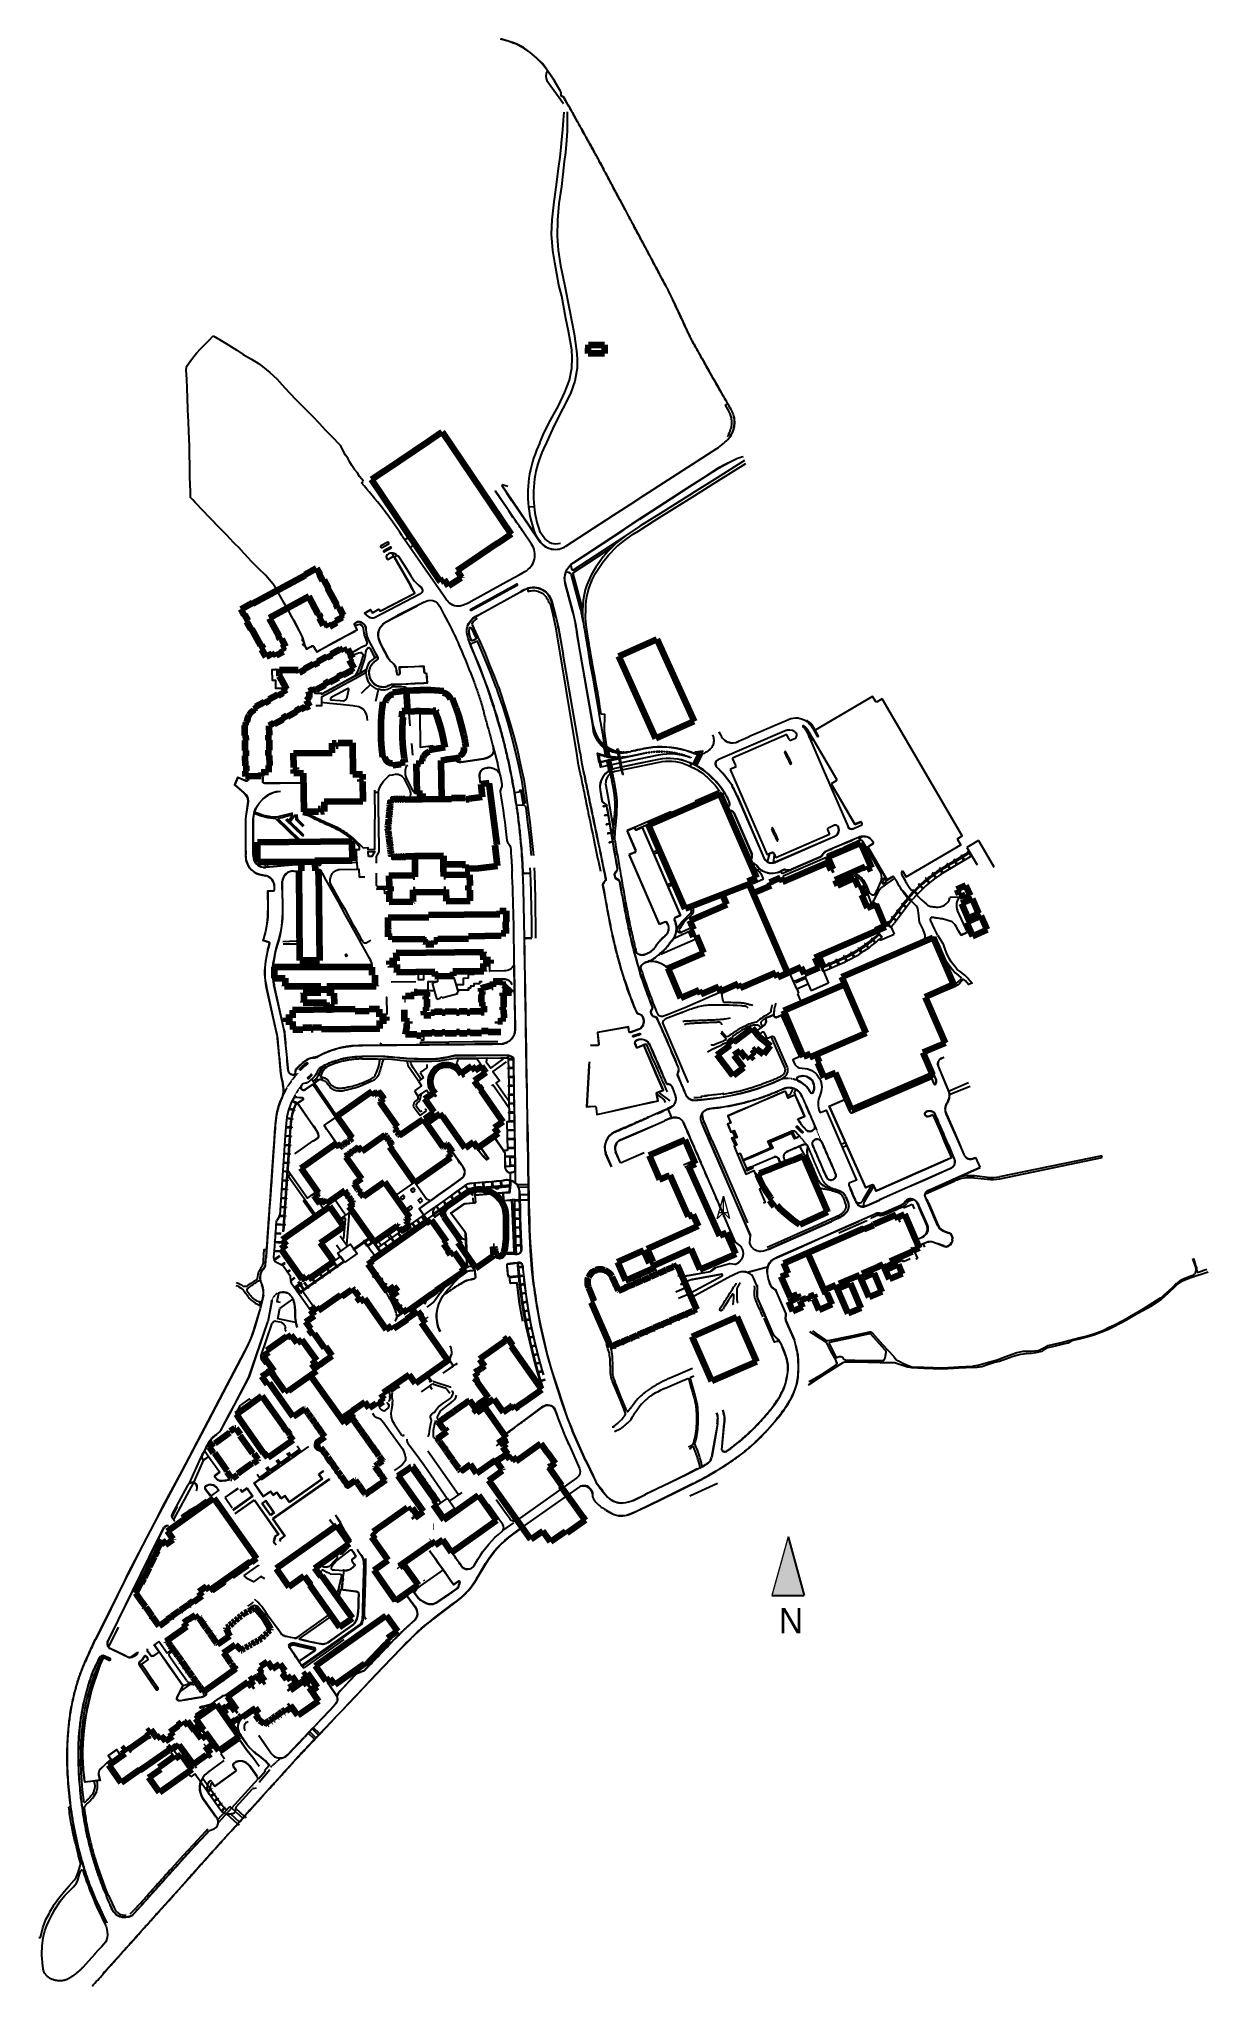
# Model space of a CAD drawing. Header units: millimetres. Extents: x -153 to 768, y -685 to 849.
import ezdxf

# ---------------------------------------------------------------- set-up
doc = ezdxf.new("R2010")
doc.units = ezdxf.units.MM
doc.header["$LTSCALE"] = 1.5
for name, pattern in [('Dash', [6, 3, -3]), ('HIDDEN2', [0.1875, 0.125, -0.0625]), ('IMPORT-DASHED', [11.25, 7.5, -3.75])]:
    doc.linetypes.add(name, pattern=pattern)
for name, color, linetype, lineweight in [('A-AREA', 32, 'Dash', 9), ('A-DETL', 90, 'Continuous', 9), ('A-DETL-GENF', 92, 'Continuous', 9), ('A-DETL-THIN', 151, 'Continuous', 9), ('A-DETL-WIDE', 214, 'Continuous', 25), ('G-ANNO-TEXT', 231, 'Continuous', 9)]:
    doc.layers.add(name, color=color, linetype=linetype, lineweight=lineweight)
doc.layers.add('PD-Sidewalk', color=254, linetype='Continuous', true_color=0xe6e6e6)
doc.styles.add('Century Gothic_B', font='GOTHICB.TTF', dxfattribs={"height": 20000})

msp = doc.modelspace()

# ---------------------------------------------------------------- texts
at = {"layer": 'G-ANNO-TEXT', "color": 7, "insert": (429.6, -386.9, 0), "char_height": 20, "width": 24.932, "attachment_point": 1, "style": 'Century Gothic_B'}
msp.add_mtext('{\\fCentury Gothic|b0|i0|c0|p34;N}', dxfattribs=at)

# ---------------------------------------------------------------- hatches: boundary and pattern name
at = {"layer": 'A-DETL-GENF', "linetype": 'IMPORT-DASHED'}
msp.add_hatch(color=254, dxfattribs=at).paths.add_polyline_path([(437, -331.1), (449.5, -377), (424.5, -377)])

# ---------------------------------------------------------------- linework, layer by layer
at = {"layer": 'A-AREA', "color": 7, "linetype": 'Continuous', "lineweight": 90}
for p, q in [((279.6, 601.6, 0), (279.6, 605.7, 0)), ((279.6, 605.7, 0), (279.7, 605.7, 0)), ((292.3, 601.6, 0), (279.6, 601.6, 0)), ((279.7, 605.7, 0), (279.7, 608.3, 0)), ((279.7, 608.3, 0), (292.3, 608.3, 0)), ((292.3, 608.3, 0), (292.3, 601.6, 0)), ((153.4, 532.3, 0), (164.4, 539.8, 0)), ((164.4, 539.8, 0), (218.9, 459.3, 0)), ((119.6, 509.5, 0), (153.4, 532.3, 0)), ((153.4, 532.3, 0), (153.4, 532.3, 0)), ((108.8, 502.2, 0), (119.6, 509.5, 0)), ((119.6, 509.5, 0), (119.6, 509.5, 0)), ((163, 422, 0), (108.8, 502.2, 0)), ((208.1, 452, 0), (176.1, 430.4, 0)), ((218.9, 459.3, 0), (208.1, 451.9, 0)), ((208.1, 451.9, 0), (208.1, 452, 0)), ((176.1, 430.4, 0), (176.3, 430.2, 0)), ((176.3, 430.2, 0), (176.3, 430.2, 0)), ((176.3, 430.2, 0), (178, 427.8, 0)), ((163.2, 421.7, 0), (163, 422, 0)), ((163.1, 421.6, 0), (163.2, 421.7, 0)), ((163.2, 421.6, 0), (163.1, 421.6, 0)), ((166, 423.5, 0), (163.2, 421.6, 0)), ((169.5, 418.3, 0), (166, 423.5, 0)), ((172.1, 420, 0), (169.5, 418.3, 0)), ((179.4, 424.9, 0), (172.1, 420, 0)), ((172.1, 420, 0), (172.1, 420, 0)), ((178, 427.8, 0), (178, 427.7, 0)), ((178, 427.7, 0), (179.5, 425.4, 0)), ((179.7, 425.2, 0), (179.4, 425, 0)), ((179.4, 425, 0), (179.4, 424.9, 0)), ((179.5, 425.4, 0), (179.7, 425.2, 0)), ((77.1, 364.7, 0), (84, 368.5, 0)), ((84, 368.5, 0), (84.4, 367.8, 0)), ((84.4, 367.8, 0), (86.5, 369, 0)), ((86.5, 369, 0), (87.3, 367.5, 0)), ((87.3, 367.5, 0), (89.9, 368.9, 0)), ((89.9, 368.9, 0), (93.8, 361.7, 0)), ((303.7, 363.1, 0), (333.6, 376.5, 0)), ((333.6, 376.5, 0), (333.7, 376.5, 0)), ((333.7, 376.5, 0), (362.9, 311.7, 0)), ((56.1, 353.2, 0), (63, 357, 0)), ((56.4, 352.5, 0), (56.1, 353.2, 0)), ((63, 357, 0), (63.4, 356.3, 0)), ((63.4, 356.3, 0), (67, 358.2, 0)), ((66.6, 358.9, 0), (73.5, 362.7, 0)), ((67, 358.2, 0), (66.6, 358.9, 0)), ((73.5, 362.7, 0), (73.9, 362, 0)), ((73.9, 362, 0), (77.5, 364, 0)), ((77.5, 364, 0), (77.1, 364.7, 0)), ((93.8, 361.7, 0), (91.3, 360.3, 0)), ((91.3, 360.3, 0), (94.9, 353.7, 0)), ((94.9, 353.7, 0), (92.8, 352.5, 0)), ((303.7, 363, 0), (303.8, 363.2, 0)), ((332.9, 298.1, 0), (303.7, 363.1, 0)), ((36.4, 347.3, 0), (36.4, 352.3, 0)), ((36.4, 352.3, 0), (41.6, 352.3, 0)), ((37.8, 344.8, 0), (36.4, 347.3, 0)), ((42.2, 336.7, 0), (37.8, 344.8, 0)), ((41.6, 352.3, 0), (43.5, 352.3, 0)), ((43.5, 352.3, 0), (50.9, 352.4, 0)), ((50.9, 352.4, 0), (52.2, 350.1, 0)), ((52.2, 350.1, 0), (56.4, 352.5, 0)), ((72.1, 340.3, 0), (65.2, 336.5, 0)), ((75.3, 343, 0), (71.7, 341, 0)), ((71.7, 341, 0), (72.1, 340.3, 0)), ((75.7, 342.3, 0), (75.3, 343, 0)), ((82.6, 346.1, 0), (75.7, 342.3, 0)), ((85.9, 348.7, 0), (82.2, 346.8, 0)), ((82.2, 346.8, 0), (82.6, 346.1, 0)), ((86.2, 348, 0), (85.9, 348.7, 0)), ((93.2, 351.8, 0), (86.2, 348, 0)), ((92.8, 352.5, 0), (93.2, 351.8, 0)), ((16, 321.5, 0), (18.1, 322.6, 0)), ((17.7, 323.3, 0), (24.6, 327.1, 0)), ((18.1, 322.6, 0), (17.7, 323.3, 0)), ((24.6, 327.1, 0), (25, 326.4, 0)), ((25, 326.4, 0), (28.6, 328.4, 0)), ((28.2, 329.1, 0), (35.1, 332.9, 0)), ((28.6, 328.4, 0), (28.2, 329.1, 0)), ((35.1, 332.9, 0), (35.5, 332.2, 0)), ((35.5, 332.2, 0), (39.1, 334.2, 0)), ((38.7, 334.9, 0), (42.2, 336.7, 0)), ((39.1, 334.2, 0), (38.7, 334.9, 0)), ((56.3, 322.8, 0), (53.1, 321.1, 0)), ((56.8, 322.1, 0), (56.3, 322.8, 0)), ((59.9, 323.8, 0), (56.8, 322.1, 0)), ((57.4, 328.3, 0), (59.9, 323.8, 0)), ((62.3, 336.8, 0), (59.4, 335.2, 0)), ((62.7, 336.1, 0), (62.3, 336.8, 0)), ((64.8, 337.2, 0), (62.7, 336.1, 0)), ((65.2, 336.5, 0), (64.8, 337.2, 0)), ((117, 318.9, 0), (117.5, 323.2, 0)), ((117.5, 323.2, 0), (118, 327, 0)), ((118, 327, 0), (119.7, 326.8, 0)), ((125.5, 334.6, 0), (130.1, 335.2, 0)), ((125.8, 333, 0), (125.5, 334.6, 0)), ((130.1, 335.2, 0), (131.9, 335.4, 0)), ((131.9, 335.4, 0), (136.7, 335.9, 0)), ((137.5, 319.3, 0), (136.4, 335.8, 0)), ((136.7, 335.9, 0), (141.9, 336.2, 0)), ((141.9, 336.2, 0), (147, 336.4, 0)), ((151.6, 336.4, 0), (147, 336.4, 0)), ((147, 336.4, 0), (147, 336.4, 0)), ((155.2, 336.3, 0), (151.6, 336.4, 0)), ((158.8, 336.1, 0), (155.2, 336.3, 0)), ((162.3, 335.8, 0), (158.8, 336.1, 0)), ((165.4, 335.5, 0), (162.3, 335.8, 0)), ((165.3, 334.1, 0), (165.4, 335.5, 0)), ((172.6, 329.8, 0), (171.3, 329.2, 0)), ((175.6, 322.1, 0), (172.6, 329.8, 0)), ((9, 308.5, 0), (9.8, 308.6, 0)), ((9.1, 300.7, 0), (9, 308.5, 0)), ((9.8, 308.6, 0), (9.8, 310.9, 0)), ((9.8, 310.9, 0), (10.6, 310.9, 0)), ((10.6, 310.9, 0), (10.7, 311.7, 0)), ((15.7, 320.4, 0), (16.4, 320.8, 0)), ((16.4, 320.8, 0), (16, 321.5, 0)), ((31.7, 310.2, 0), (28, 308.3, 0)), ((28, 308.3, 0), (28.1, 300.9, 0)), ((32.1, 309.5, 0), (31.7, 310.2, 0)), ((39, 313.3, 0), (32.1, 309.5, 0)), ((42.2, 316, 0), (38.6, 314, 0)), ((38.6, 314, 0), (39, 313.3, 0)), ((42.6, 315.3, 0), (42.2, 316, 0)), ((49.5, 319.1, 0), (42.6, 315.3, 0)), ((52.7, 321.8, 0), (49.1, 319.8, 0)), ((49.1, 319.8, 0), (49.5, 319.1, 0)), ((53.1, 321.1, 0), (52.7, 321.8, 0)), ((116.3, 304.6, 0), (116.5, 311.7, 0)), ((116.5, 311.7, 0), (117, 318.9, 0)), ((132.9, 319.7, 0), (132.5, 315.1, 0)), ((132.5, 315.1, 0), (133.4, 315.1, 0)), ((137.4, 320.1, 0), (132.9, 319.7, 0)), ((142.3, 319.6, 0), (137.5, 319.3, 0)), ((144, 319.7, 0), (142.3, 319.6, 0)), ((147.1, 319.8, 0), (144, 319.7, 0)), ((147.1, 319.8, 0), (151.3, 319.8, 0)), ((151.3, 319.8, 0), (154.5, 319.7, 0)), ((154.5, 319.7, 0), (157.3, 319.5, 0)), ((157.3, 319.5, 0), (157.4, 320.3, 0)), ((157.4, 320.3, 0), (159.5, 320.2, 0)), ((159.9, 319.2, 0), (159.1, 318.9, 0)), ((159.1, 318.9, 0), (160.5, 315, 0)), ((159.5, 320.2, 0), (159.9, 319.2, 0)), ((160.5, 315, 0), (162.1, 310.1, 0)), ((162.1, 310.1, 0), (163.9, 303.9, 0)), ((177.9, 315.3, 0), (175.6, 322.1, 0)), ((179.8, 308.4, 0), (177.9, 315.3, 0)), ((181.5, 301.4, 0), (179.8, 308.4, 0)), ((362.8, 311.5, 0), (332.9, 298.1, 0)), ((362.9, 311.7, 0), (362.8, 311.5, 0)), ((9.9, 300.7, 0), (9.1, 300.7, 0)), ((9.2, 296.5, 0), (10, 296.6, 0)), ((9.3, 288.7, 0), (9.2, 296.5, 0)), ((10, 296.6, 0), (9.9, 300.7, 0)), ((28.1, 300.9, 0), (27.3, 300.9, 0)), ((27.3, 300.9, 0), (27.4, 296.8, 0)), ((27.4, 296.8, 0), (28.2, 296.8, 0)), ((28.2, 296.8, 0), (28.3, 288.9, 0)), ((77.9, 287, 0), (77.8, 294.6, 0)), ((77.8, 294.6, 0), (80.9, 294.6, 0)), ((80.9, 294.6, 0), (80.9, 292.8, 0)), ((80.9, 292.8, 0), (82.4, 292.8, 0)), ((82.4, 294.7, 0), (93.7, 294.8, 0)), ((82.4, 292.8, 0), (82.4, 294.7, 0)), ((93.7, 294.8, 0), (94, 270, 0)), ((116.4, 297.4, 0), (116.3, 304.6, 0)), ((116.9, 290.2, 0), (116.4, 297.4, 0)), ((163.9, 303.9, 0), (165.3, 297.7, 0)), ((165.3, 297.7, 0), (166.5, 291, 0)), ((182.2, 297.9, 0), (181.5, 301.4, 0)), ((182.8, 294.3, 0), (182.2, 297.9, 0)), ((183.3, 291.3, 0), (182.8, 294.3, 0)), ((10.1, 288.7, 0), (9.3, 288.7, 0)), ((9.3, 284.5, 0), (10.1, 284.6, 0)), ((9.4, 276.7, 0), (9.3, 284.5, 0)), ((10.2, 276.7, 0), (9.4, 276.7, 0)), ((10.1, 284.6, 0), (10.1, 288.7, 0)), ((10.3, 272.6, 0), (10.2, 276.7, 0)), ((28.3, 288.9, 0), (27.5, 288.9, 0)), ((27.5, 288.9, 0), (27.5, 284.8, 0)), ((27.5, 284.8, 0), (28.3, 284.8, 0)), ((28.4, 276.9, 0), (27.6, 276.9, 0)), ((27.6, 276.9, 0), (27.7, 271.6, 0)), ((28.3, 284.8, 0), (28.4, 276.9, 0)), ((47.4, 286.6, 0), (77.9, 287, 0)), ((47.6, 275.3, 0), (47.4, 286.6, 0)), ((117.6, 283.5, 0), (116.9, 290.2, 0)), ((119, 283.7, 0), (117.6, 283.5, 0)), ((125.7, 276.8, 0), (125.4, 278.8, 0)), ((131.8, 277.7, 0), (125.7, 276.8, 0)), ((135, 279.2, 0), (131.7, 278.7, 0)), ((131.7, 278.7, 0), (131.8, 277.7, 0)), ((134.5, 282.5, 0), (135, 279.2, 0)), ((147.5, 278.2, 0), (143.9, 278.2, 0)), ((143.9, 278.2, 0), (144.5, 254.8, 0)), ((148.6, 280.4, 0), (147.4, 280.4, 0)), ((147.4, 280.4, 0), (147.5, 278.2, 0)), ((161.9, 290.3, 0), (154.2, 289.1, 0)), ((154.2, 289.1, 0), (154.3, 287.6, 0)), ((166.5, 291, 0), (161.9, 290.3, 0)), ((163.8, 281, 0), (168.6, 281.8, 0)), ((164.2, 250.3, 0), (163.8, 281, 0)), ((168.6, 281.8, 0), (175, 282.8, 0)), ((175, 282.8, 0), (178.8, 283.4, 0)), ((178.8, 283.4, 0), (178.6, 284.7, 0)), ((181.9, 291.1, 0), (183.3, 291.3, 0)), ((9.5, 272.5, 0), (10.3, 272.6, 0)), ((9.5, 268.3, 0), (9.5, 272.5, 0)), ((21.9, 268.4, 0), (9.5, 268.3, 0)), ((27.7, 271.6, 0), (21.9, 271.5, 0)), ((21.9, 271.5, 0), (21.9, 268.4, 0)), ((49.4, 275.3, 0), (47.6, 275.3, 0)), ((47.6, 270.7, 0), (47.6, 273.8, 0)), ((47.6, 273.8, 0), (49.4, 273.8, 0)), ((55.3, 270.9, 0), (47.6, 270.7, 0)), ((49.4, 273.8, 0), (49.4, 275.3, 0)), ((55.7, 240.4, 0), (55.3, 270.9, 0)), ((94, 270, 0), (101.6, 270.1, 0)), ((101.7, 266, 0), (99.8, 265.9, 0)), ((99.8, 265.9, 0), (99.9, 264.4, 0)), ((99.9, 264.4, 0), (101.7, 264.4, 0)), ((101.6, 270.1, 0), (101.7, 266, 0)), ((101.7, 264.4, 0), (101.9, 248.6, 0)), ((201.6, 263.1, 0), (194.8, 262.3, 0)), ((194.8, 262.3, 0), (196, 252, 0)), ((207.7, 214.3, 0), (201.6, 263.1, 0)), ((101.9, 248.6, 0), (71.5, 248.2, 0)), ((71.5, 248.2, 0), (71.5, 240.6, 0)), ((123.3, 245.7, 0), (123.1, 244.4, 0)), ((123.4, 247.5, 0), (123.3, 246.2, 0)), ((123.3, 246.2, 0), (123.7, 246.1, 0)), ((123.6, 245.6, 0), (123.3, 245.7, 0)), ((123.8, 247.5, 0), (123.4, 247.5, 0)), ((123.6, 249.3, 0), (123.5, 248, 0)), ((123.5, 248, 0), (123.8, 248, 0)), ((124, 249.3, 0), (123.6, 249.3, 0)), ((123.7, 246.1, 0), (123.6, 245.6, 0)), ((123.8, 248, 0), (123.8, 247.5, 0)), ((124.6, 249.9, 0), (124, 249.9, 0)), ((124, 249.9, 0), (124, 249.3, 0)), ((125.9, 250.2, 0), (124.6, 250.2, 0)), ((124.6, 250.2, 0), (124.6, 249.9, 0)), ((125.9, 249.9, 0), (125.9, 250.2, 0)), ((126.4, 249.9, 0), (125.9, 249.9, 0)), ((127.8, 250.3, 0), (126.4, 250.3, 0)), ((126.4, 250.3, 0), (126.4, 249.9, 0)), ((127.8, 249.9, 0), (127.8, 250.3, 0)), ((128.3, 249.9, 0), (127.8, 249.9, 0)), ((129.6, 250.3, 0), (128.3, 250.3, 0)), ((128.3, 250.3, 0), (128.3, 249.9, 0)), ((129.6, 249.9, 0), (129.6, 250.3, 0)), ((130.1, 249.9, 0), (129.6, 249.9, 0)), ((131.4, 250.3, 0), (130.1, 250.3, 0)), ((130.1, 250.3, 0), (130.1, 249.9, 0)), ((131.5, 250, 0), (131.4, 250.3, 0)), ((132, 250, 0), (131.5, 250, 0)), ((133.3, 250.3, 0), (132, 250.3, 0)), ((132, 250.3, 0), (132, 250, 0)), ((133.3, 250, 0), (133.3, 250.3, 0)), ((133.8, 250, 0), (133.3, 250, 0)), ((135.1, 250.4, 0), (133.8, 250.3, 0)), ((133.8, 250.3, 0), (133.8, 250, 0)), ((135.2, 250, 0), (135.1, 250.4, 0)), ((149, 250.2, 0), (135.2, 250, 0)), ((144.5, 254.8, 0), (148.9, 254.8, 0)), ((148.9, 254.8, 0), (149, 250.2, 0)), ((171.9, 250.4, 0), (149, 250.2, 0)), ((182.9, 251.3, 0), (171.8, 251.1, 0)), ((171.8, 251.1, 0), (171.9, 250.4, 0)), ((183, 250.6, 0), (182.9, 251.3, 0)), ((183.2, 250.6, 0), (183, 250.6, 0)), ((183.3, 250.1, 0), (183.2, 250.6, 0)), ((185.6, 250.2, 0), (183.3, 250.1, 0)), ((196, 252, 0), (185.5, 250.7, 0)), ((185.5, 250.7, 0), (185.6, 250.2, 0)), ((327, 230.3, 0), (383.3, 254.7, 0)), ((383.3, 254.7, 0), (412.1, 188.3, 0)), ((67, 240.5, 0), (55.7, 240.4, 0)), ((68.5, 242.4, 0), (66.9, 242.4, 0)), ((66.9, 242.4, 0), (67, 240.5, 0)), ((68.5, 240.5, 0), (68.5, 242.4, 0)), ((71.5, 240.6, 0), (68.5, 240.5, 0)), ((121.8, 231, 0), (121.7, 229.7, 0)), ((122.2, 231, 0), (121.8, 231, 0)), ((122, 232.8, 0), (121.9, 231.5, 0)), ((121.9, 231.5, 0), (122.2, 231.5, 0)), ((122.4, 232.8, 0), (122, 232.8, 0)), ((122.2, 234.7, 0), (122.1, 233.4, 0)), ((122.1, 233.4, 0), (122.4, 233.3, 0)), ((122.4, 236.5, 0), (122.2, 235.2, 0)), ((122.2, 235.2, 0), (122.6, 235.1, 0)), ((122.5, 234.6, 0), (122.2, 234.7, 0)), ((122.2, 231.5, 0), (122.2, 231, 0)), ((122.5, 238.3, 0), (122.4, 237, 0)), ((122.4, 237, 0), (122.8, 237, 0)), ((122.7, 236.5, 0), (122.4, 236.5, 0)), ((122.4, 233.3, 0), (122.4, 232.8, 0)), ((122.9, 238.3, 0), (122.5, 238.3, 0)), ((122.6, 235.1, 0), (122.5, 234.6, 0)), ((122.7, 240.2, 0), (122.6, 238.9, 0)), ((122.6, 238.9, 0), (122.9, 238.8, 0)), ((123.1, 240.1, 0), (122.7, 240.2, 0)), ((122.8, 237, 0), (122.7, 236.5, 0)), ((122.9, 242, 0), (122.8, 240.7, 0)), ((122.8, 240.7, 0), (123.1, 240.6, 0)), ((123.1, 243.8, 0), (122.9, 242.5, 0)), ((122.9, 242.5, 0), (123.3, 242.5, 0)), ((123.3, 242, 0), (122.9, 242, 0)), ((122.9, 238.8, 0), (122.9, 238.3, 0)), ((123.1, 244.4, 0), (123.5, 244.3, 0)), ((123.4, 243.8, 0), (123.1, 243.8, 0)), ((123.1, 240.6, 0), (123.1, 240.1, 0)), ((123.3, 242.5, 0), (123.3, 242, 0)), ((123.5, 244.3, 0), (123.4, 243.8, 0)), ((355.8, 163.9, 0), (327, 230.3, 0)), ((18.9, 216.4, 0), (93.3, 217.4, 0)), ((19, 200.9, 0), (18.9, 216.4, 0)), ((93.3, 217.4, 0), (93.6, 201.8, 0)), ((121.7, 229.2, 0), (121.5, 227.9, 0)), ((121.5, 227.9, 0), (121.9, 227.8, 0)), ((121.9, 227.3, 0), (121.5, 227.2, 0)), ((121.5, 227.2, 0), (121.7, 225.9, 0)), ((121.7, 229.7, 0), (122.1, 229.6, 0)), ((122, 229.2, 0), (121.7, 229.2, 0)), ((121.7, 225.9, 0), (122, 225.9, 0)), ((121.9, 227.8, 0), (121.8, 227.5, 0)), ((121.8, 227.5, 0), (121.9, 227.3, 0)), ((122.1, 225.4, 0), (121.8, 225.4, 0)), ((121.8, 225.4, 0), (121.9, 224.1, 0)), ((121.9, 224.1, 0), (122.3, 224.1, 0)), ((122.1, 229.6, 0), (122, 229.2, 0)), ((122, 225.9, 0), (122.1, 225.4, 0)), ((122.3, 223.6, 0), (122, 223.6, 0)), ((122, 223.6, 0), (122.1, 222.3, 0)), ((122.1, 222.3, 0), (122.5, 222.3, 0)), ((122.6, 221.8, 0), (122.2, 221.7, 0)), ((122.2, 221.7, 0), (122.4, 220.4, 0)), ((122.3, 224.1, 0), (122.3, 223.6, 0)), ((122.4, 220.4, 0), (122.7, 220.5, 0)), ((122.8, 220, 0), (122.4, 219.9, 0)), ((122.4, 219.9, 0), (122.6, 218.6, 0)), ((122.5, 222.3, 0), (122.6, 221.8, 0)), ((122.6, 218.6, 0), (122.9, 218.6, 0)), ((122.7, 220.5, 0), (122.8, 220, 0)), ((123, 218.1, 0), (122.7, 218.1, 0)), ((122.7, 218.1, 0), (122.8, 216.8, 0)), ((122.8, 216.8, 0), (123.2, 216.8, 0)), ((122.9, 218.6, 0), (123, 218.1, 0)), ((123.2, 216.3, 0), (122.9, 216.3, 0)), ((122.9, 216.3, 0), (123, 215, 0)), ((123, 215, 0), (123.4, 215, 0)), ((123.2, 216.8, 0), (123.2, 216.3, 0)), ((123.4, 215, 0), (123.5, 214.5, 0)), ((468.4, 205, 0), (494, 216.1, 0)), ((494, 216.1, 0), (502.6, 196.3, 0)), ((64.1, 200.7, 0), (19, 200.9, 0)), ((53.6, 193.9, 0), (53.6, 201.2, 0)), ((93.6, 201.8, 0), (64.1, 201.7, 0)), ((64.1, 201.7, 0), (64.2, 196.9, 0)), ((123.5, 214.5, 0), (123.1, 214.4, 0)), ((123.1, 214.4, 0), (123.3, 213.1, 0)), ((123.3, 213.1, 0), (123.6, 213.1, 0)), ((123.7, 212.7, 0), (123.3, 212.6, 0)), ((123.3, 212.6, 0), (123.5, 211.3, 0)), ((123.5, 211.3, 0), (123.8, 211.3, 0)), ((123.6, 213.1, 0), (123.7, 212.7, 0)), ((123.9, 210.8, 0), (123.6, 210.8, 0)), ((123.6, 210.8, 0), (123.7, 209.5, 0)), ((123.7, 209.5, 0), (124.1, 209.5, 0)), ((123.8, 211.3, 0), (123.9, 210.8, 0)), ((124.1, 209, 0), (123.8, 208.9, 0)), ((123.8, 208.9, 0), (123.9, 207.6, 0)), ((123.9, 207.6, 0), (124.3, 207.7, 0)), ((124.4, 207.2, 0), (124, 207.1, 0)), ((124, 207.1, 0), (124.2, 205.8, 0)), ((124.1, 209.5, 0), (124.1, 209, 0)), ((124.2, 205.8, 0), (124.5, 205.8, 0)), ((124.3, 207.7, 0), (124.4, 207.2, 0)), ((124.5, 205.8, 0), (124.6, 205.3, 0)), ((124.6, 205.3, 0), (125.1, 205.3, 0)), ((125.1, 205.3, 0), (125.1, 204.9, 0)), ((125.1, 204.9, 0), (126.4, 204.9, 0)), ((126.4, 204.9, 0), (126.4, 205.3, 0)), ((126.4, 205.3, 0), (126.9, 205.3, 0)), ((126.9, 205.3, 0), (127, 205, 0)), ((127, 205, 0), (128.3, 205, 0)), ((128.3, 205, 0), (128.3, 205.3, 0)), ((128.3, 205.3, 0), (128.8, 205.3, 0)), ((128.8, 205.3, 0), (128.8, 205, 0)), ((128.8, 205, 0), (130.1, 205, 0)), ((130.1, 205, 0), (130.1, 205.3, 0)), ((130.1, 205.3, 0), (130.6, 205.3, 0)), ((130.6, 205.3, 0), (130.6, 205, 0)), ((130.6, 205, 0), (131.9, 205, 0)), ((131.9, 205, 0), (131.9, 205.4, 0)), ((131.9, 205.4, 0), (132.4, 205.4, 0)), ((132.4, 205.4, 0), (132.4, 205, 0)), ((132.4, 205, 0), (133.8, 205, 0)), ((133.8, 205, 0), (133.8, 205.4, 0)), ((133.8, 205.4, 0), (134.3, 205.4, 0)), ((134.3, 205.4, 0), (134.3, 205, 0)), ((134.3, 205, 0), (135.6, 205, 0)), ((135.6, 205.4, 0), (143, 205.5, 0)), ((135.6, 205, 0), (135.6, 205.4, 0)), ((165.4, 205.8, 0), (142.8, 205.5, 0)), ((142.8, 205.5, 0), (143, 189.2, 0)), ((143, 205.5, 0), (165.3, 205.8, 0)), ((165.5, 200.4, 0), (165.4, 205.8, 0)), ((165.4, 196.3, 0), (165.4, 200.4, 0)), ((165.4, 200.4, 0), (165.5, 200.4, 0)), ((165.5, 205.8, 0), (165.6, 199.1, 0)), ((206.2, 214.1, 0), (207.7, 214.3, 0)), ((208, 197.8, 0), (206.2, 214.1, 0)), ((432.6, 185.3, 0), (468, 200.6, 0)), ((468, 200.6, 0), (470.6, 194.5, 0)), ((472.5, 195.3, 0), (468.4, 205, 0)), ((52.4, 123.2, 0), (51.7, 193.9, 0)), ((51.7, 193.9, 0), (53.6, 193.9, 0)), ((64.2, 196.9, 0), (64.3, 196.9, 0)), ((64.3, 196.9, 0), (64.3, 194, 0)), ((64.3, 194, 0), (67, 194, 0)), ((67, 194, 0), (67.9, 123.4, 0)), ((122.5, 189.9, 0), (122.4, 189.9, 0)), ((122.4, 189.9, 0), (122.6, 181.7, 0)), ((122.6, 190, 0), (122.5, 190, 0)), ((122.5, 190, 0), (122.5, 189.9, 0)), ((122.6, 189.9, 0), (122.6, 190, 0)), ((122.8, 189.9, 0), (122.6, 189.9, 0)), ((141.1, 190.3, 0), (122.8, 190, 0)), ((122.8, 190, 0), (122.8, 189.9, 0)), ((141.2, 190.2, 0), (141.1, 190.3, 0)), ((141.3, 190.2, 0), (141.2, 190.2, 0)), ((141.4, 190.3, 0), (141.3, 190.3, 0)), ((141.3, 190.3, 0), (141.3, 190.2, 0)), ((141.4, 190.1, 0), (141.4, 190.3, 0)), ((141.5, 190.1, 0), (141.4, 190.1, 0)), ((141.5, 189.2, 0), (141.5, 190.1, 0)), ((143, 189.2, 0), (141.5, 189.2, 0)), ((165.6, 196.3, 0), (165.4, 196.3, 0)), ((165.6, 199.1, 0), (182.9, 199.3, 0)), ((165.7, 189.5, 0), (165.6, 196.3, 0)), ((167.2, 189.5, 0), (165.7, 189.5, 0)), ((167.3, 190.5, 0), (167.2, 190.5, 0)), ((167.2, 190.5, 0), (167.2, 189.5, 0)), ((167.4, 190.6, 0), (167.3, 190.6, 0)), ((167.3, 190.6, 0), (167.3, 190.5, 0)), ((167.4, 190.5, 0), (167.4, 190.6, 0)), ((167.5, 190.5, 0), (167.4, 190.5, 0)), ((167.6, 190.6, 0), (167.5, 190.5, 0)), ((185.9, 190.8, 0), (167.6, 190.6, 0)), ((182.9, 199.3, 0), (182.6, 195.7, 0)), ((182.6, 195.7, 0), (193, 195.9, 0)), ((186.1, 190.8, 0), (185.9, 190.8, 0)), ((185.9, 190.8, 0), (185.9, 190.8, 0)), ((186.2, 190.8, 0), (186.1, 190.8, 0)), ((186.1, 190.8, 0), (186.1, 190.8, 0)), ((186.2, 190.7, 0), (186.2, 190.8, 0)), ((186.3, 190.7, 0), (186.2, 190.7, 0)), ((186.4, 182.5, 0), (186.3, 190.7, 0)), ((193, 195.9, 0), (208, 197.8, 0)), ((208, 197.8, 0), (208, 197.8, 0)), ((412.1, 188.3, 0), (405.3, 185.4, 0)), ((405.3, 185.4, 0), (436.6, 113.3, 0)), ((422.6, 185.1, 0), (431.1, 188.8, 0)), ((423.7, 182.5, 0), (422.6, 185.1, 0)), ((431.1, 188.8, 0), (432.6, 185.3, 0)), ((470.6, 194.5, 0), (472.5, 195.3, 0)), ((497.8, 197, 0), (474, 186.7, 0)), ((474, 186.7, 0), (475.8, 182.5, 0)), ((475.8, 182.5, 0), (489.1, 188.3, 0)), ((489.1, 188.3, 0), (492.2, 181.3, 0)), ((498.9, 194.7, 0), (497.8, 197, 0)), ((502.6, 196.3, 0), (498.9, 194.7, 0)), ((122.6, 181.7, 0), (122.6, 181.7, 0)), ((122.6, 181.7, 0), (122.6, 181.5, 0)), ((122.6, 181.5, 0), (122.7, 181.5, 0)), ((122.7, 177.9, 0), (122.6, 177.9, 0)), ((122.6, 177.9, 0), (122.7, 169.7, 0)), ((122.7, 181.5, 0), (122.7, 181.6, 0)), ((122.7, 181.6, 0), (122.9, 181.6, 0)), ((122.8, 177.9, 0), (122.7, 178, 0)), ((122.7, 178, 0), (122.7, 178, 0)), ((122.7, 178, 0), (122.7, 177.9, 0)), ((122.7, 169.7, 0), (122.8, 169.7, 0)), ((122.9, 177.9, 0), (122.8, 177.9, 0)), ((122.8, 169.7, 0), (122.8, 169.5, 0)), ((122.8, 169.5, 0), (122.9, 169.5, 0)), ((122.9, 181.6, 0), (122.9, 181.5, 0)), ((122.9, 181.5, 0), (123.8, 181.5, 0)), ((123.8, 178, 0), (122.9, 178, 0)), ((122.9, 178, 0), (122.9, 177.9, 0)), ((122.9, 169.5, 0), (122.9, 169.6, 0)), ((122.9, 169.6, 0), (123, 169.6, 0)), ((123, 169.5, 0), (141.4, 169.8, 0)), ((123, 169.6, 0), (123, 169.5, 0)), ((123.8, 181.5, 0), (123.8, 178, 0)), ((141.4, 169.8, 0), (141.6, 169.9, 0)), ((141.4, 169.8, 0), (141.4, 169.8, 0)), ((141.7, 169.9, 0), (141.6, 178.9, 0)), ((141.6, 178.9, 0), (143.2, 178.9, 0)), ((141.6, 169.9, 0), (141.6, 169.8, 0)), ((141.6, 169.8, 0), (141.7, 169.8, 0)), ((141.7, 169.8, 0), (141.7, 169.9, 0)), ((141.7, 169.9, 0), (141.7, 169.9, 0)), ((143.2, 178.9, 0), (143.2, 177.3, 0)), ((143.2, 177.3, 0), (143.3, 177.3, 0)), ((143.3, 177.3, 0), (143.3, 177.1, 0)), ((143.3, 177.1, 0), (143.3, 177.2, 0)), ((143.3, 177.2, 0), (143.5, 177.2, 0)), ((143.3, 177.1, 0), (143.3, 177.1, 0)), ((143.5, 177.1, 0), (165.5, 177.4, 0)), ((143.5, 177.2, 0), (143.5, 177.1, 0)), ((165.5, 177.4, 0), (165.5, 177.5, 0)), ((165.5, 177.5, 0), (165.7, 177.5, 0)), ((165.7, 177.5, 0), (165.7, 177.4, 0)), ((165.7, 177.4, 0), (165.8, 177.4, 0)), ((165.9, 177.6, 0), (165.8, 179.2, 0)), ((165.8, 179.2, 0), (167.4, 179.2, 0)), ((165.8, 177.4, 0), (165.8, 177.6, 0)), ((165.8, 177.6, 0), (165.9, 177.6, 0)), ((167.4, 179.2, 0), (167.5, 170.2, 0)), ((167.5, 170.2, 0), (167.6, 170.2, 0)), ((167.6, 170.2, 0), (167.6, 170.1, 0)), ((167.6, 170.1, 0), (167.6, 170.2, 0)), ((167.6, 170.2, 0), (167.8, 170.2, 0)), ((167.6, 170.1, 0), (167.6, 170.1, 0)), ((167.8, 170.1, 0), (186.2, 170.3, 0)), ((167.8, 170.2, 0), (167.8, 170.1, 0)), ((185.2, 178.8, 0), (185.1, 182.3, 0)), ((185.1, 182.3, 0), (186, 182.3, 0)), ((186.3, 178.8, 0), (185.2, 178.8, 0)), ((186, 182.3, 0), (186, 182.4, 0)), ((186, 182.4, 0), (186.2, 182.4, 0)), ((186.2, 182.4, 0), (186.2, 182.3, 0)), ((186.2, 182.3, 0), (186.3, 182.3, 0)), ((186.2, 170.3, 0), (186.2, 170.4, 0)), ((186.2, 170.4, 0), (186.4, 170.4, 0)), ((186.3, 182.3, 0), (186.3, 182.5, 0)), ((186.3, 182.5, 0), (186.4, 182.5, 0)), ((186.3, 178.7, 0), (186.3, 178.8, 0)), ((186.4, 178.7, 0), (186.3, 178.7, 0)), ((186.5, 170.5, 0), (186.4, 178.7, 0)), ((186.4, 170.3, 0), (186.4, 170.5, 0)), ((186.4, 170.5, 0), (186.5, 170.5, 0)), ((186.4, 170.4, 0), (186.4, 170.3, 0)), ((186.4, 170.3, 0), (186.4, 170.3, 0)), ((406.2, 183.3, 0), (355.8, 163.9, 0)), ((388.7, 167.3, 0), (384.8, 176.5, 0)), ((409.3, 176.3, 0), (423.7, 182.5, 0)), ((492.2, 181.3, 0), (493, 181.6, 0)), ((493, 181.6, 0), (493.1, 181.4, 0)), ((493.1, 181.4, 0), (494.6, 182, 0)), ((494.6, 182, 0), (496.4, 177.9, 0)), ((498.5, 176.5, 0), (494.9, 174.9, 0)), ((494.9, 174.9, 0), (499.3, 164.7, 0)), ((496.4, 177.9, 0), (497.6, 178.4, 0)), ((497.6, 178.4, 0), (498.5, 176.5, 0)), ((577.1, 182.4, 0), (569.8, 179.1, 0)), ((569.8, 179.1, 0), (571.4, 175.4, 0)), ((571.4, 175.4, 0), (573.3, 176.3, 0)), ((573.3, 176.3, 0), (575.2, 172, 0)), ((582.3, 171.8, 0), (573.7, 168.1, 0)), ((575.2, 172, 0), (580.6, 174.4, 0)), ((580.6, 174.4, 0), (577.1, 182.4, 0)), ((587.3, 160.3, 0), (582.3, 171.8, 0)), ((121.9, 157.1, 0), (153.9, 157.5, 0)), ((122, 149.2, 0), (121.9, 157.1, 0)), ((153.8, 159.2, 0), (210, 159.9, 0)), ((153.9, 157.5, 0), (153.8, 159.2, 0)), ((210, 159.9, 0), (210, 162.3, 0)), ((210, 162.3, 0), (214.8, 162.3, 0)), ((214.9, 153.8, 0), (214.4, 153.8, 0)), ((214.4, 153.8, 0), (214.6, 144.5, 0)), ((214.8, 162.3, 0), (214.9, 153.8, 0)), ((359.7, 154.8, 0), (388.7, 167.3, 0)), ((362.7, 147.6, 0), (359.7, 154.8, 0)), ((499.3, 164.7, 0), (506, 167.6, 0)), ((506, 167.6, 0), (513.8, 149.5, 0)), ((573.7, 168.1, 0), (578.7, 156.6, 0)), ((589.2, 158.5, 0), (577.5, 153.3, 0)), ((578.7, 156.6, 0), (587.3, 160.3, 0)), ((593.9, 147.7, 0), (589.2, 158.5, 0)), ((122, 141.9, 0), (121.9, 147.6, 0)), ((121.9, 147.6, 0), (122.1, 147.6, 0)), ((122.1, 147.6, 0), (122, 149.2, 0)), ((122, 149.2, 0), (122, 149.2, 0)), ((125.1, 141.9, 0), (122, 141.9, 0)), ((125.2, 139.7, 0), (125.1, 141.9, 0)), ((150.8, 140.1, 0), (125.2, 139.7, 0)), ((150.8, 139, 0), (150.8, 140.1, 0)), ((152.2, 139, 0), (150.8, 139, 0)), ((152.2, 136.1, 0), (152.2, 139, 0)), ((161, 139.1, 0), (157.8, 139.1, 0)), ((157.8, 139.1, 0), (157.9, 136, 0)), ((185.3, 140.4, 0), (161, 140, 0)), ((161, 140, 0), (161, 139.1, 0)), ((211, 142.6, 0), (185.3, 142.2, 0)), ((185.3, 142.2, 0), (185.3, 140.4, 0)), ((214.1, 144.6, 0), (210.9, 144.5, 0)), ((210.9, 144.5, 0), (211, 142.6, 0)), ((214.1, 144.5, 0), (214.1, 144.6, 0)), ((214.6, 144.5, 0), (214.1, 144.5, 0)), ((360.4, 146.6, 0), (362.7, 147.6, 0)), ((362.4, 141.8, 0), (360.4, 146.6, 0)), ((364.7, 142.9, 0), (362.4, 141.8, 0)), ((370.5, 129.2, 0), (364.7, 142.9, 0)), ((513.8, 149.5, 0), (458, 125.4, 0)), ((479.2, 110.3, 0), (551.3, 141.5, 0)), ((551.3, 141.5, 0), (567.4, 104.3, 0)), ((577.5, 153.3, 0), (582.2, 142.5, 0)), ((582.2, 142.5, 0), (593.9, 147.7, 0)), ((67.9, 123.4, 0), (52.4, 123.2, 0)), ((123, 120, 0), (123, 123, 0)), ((123, 123, 0), (128.7, 123, 0)), ((128.9, 129.2, 0), (128.3, 129.2, 0)), ((128.3, 128.5, 0), (128.3, 129.2, 0)), ((128.6, 128.5, 0), (128.3, 128.5, 0)), ((128.7, 123, 0), (128.6, 128.5, 0)), ((128.9, 129.2, 0), (197, 130, 0)), ((151.6, 135.9, 0), (151.6, 136.1, 0)), ((151.6, 136.1, 0), (152.2, 136.1, 0)), ((157.9, 136, 0), (151.6, 135.9, 0)), ((197, 129.3, 0), (196.6, 129.3, 0)), ((196.6, 129.3, 0), (196.7, 123.8, 0)), ((196.7, 123.8, 0), (202.5, 123.9, 0)), ((197, 130, 0), (197, 129.3, 0)), ((202.5, 123.9, 0), (202.5, 121, 0)), ((342.5, 117.1, 0), (370.5, 129.2, 0)), ((458, 125.4, 0), (461.5, 117.4, 0)), ((60.9, 118.1, 0), (32.2, 118.1, 0)), ((32.2, 118.1, 0), (32.2, 109.4, 0)), ((32.2, 109.4, 0), (40.9, 109.4, 0)), ((40.9, 109.4, 0), (40.9, 103.6, 0)), ((82.2, 118.1, 0), (60.9, 118.1, 0)), ((109.3, 118.1, 0), (82.2, 118.1, 0)), ((109.3, 111.6, 0), (109.3, 118.1, 0)), ((111.8, 111.6, 0), (109.3, 111.6, 0)), ((111.8, 103.6, 0), (111.8, 111.6, 0)), ((128.7, 120.1, 0), (123, 120, 0)), ((128.8, 114.6, 0), (128.5, 114.6, 0)), ((128.5, 114.6, 0), (128.5, 113.9, 0)), ((158.7, 114.3, 0), (128.5, 113.9, 0)), ((128.7, 120.1, 0), (128.8, 114.6, 0)), ((158.7, 114.3, 0), (158.8, 110.7, 0)), ((173, 110.8, 0), (158.8, 110.7, 0)), ((173.9, 114.5, 0), (172.9, 114.5, 0)), ((172.9, 114.5, 0), (173, 110.8, 0)), ((174.5, 114.5, 0), (173.9, 114.5, 0)), ((181.5, 114.6, 0), (174.5, 114.5, 0)), ((182.1, 114.6, 0), (181.5, 114.6, 0)), ((189, 114.6, 0), (182.1, 114.6, 0)), ((189.6, 114.7, 0), (189, 114.6, 0)), ((196.6, 114.7, 0), (189.6, 114.7, 0)), ((197.2, 114.7, 0), (196.6, 114.7, 0)), ((202.5, 121, 0), (196.7, 120.9, 0)), ((196.7, 120.9, 0), (196.8, 115.4, 0)), ((196.8, 115.4, 0), (197.2, 115.4, 0)), ((197.2, 115.4, 0), (197.2, 114.7, 0)), ((352.6, 93.7, 0), (342.5, 117.1, 0)), ((427.2, 113.5, 0), (399.2, 101.4, 0)), ((428.8, 109.9, 0), (427.2, 113.5, 0)), ((447.3, 118, 0), (428.8, 109.9, 0)), ((447.4, 118.1, 0), (447.3, 118, 0)), ((447.3, 118, 0), (447.3, 118, 0)), ((449.8, 112.4, 0), (447.4, 118.1, 0)), ((455.9, 115, 0), (449.8, 112.4, 0)), ((461.5, 117.4, 0), (455.9, 115, 0)), ((455.9, 115, 0), (455.9, 115, 0)), ((498.4, 65.9, 0), (479.2, 110.3, 0)), ((40.9, 103.6, 0), (40.3, 103.6, 0)), ((40.3, 103.6, 0), (40.3, 103, 0)), ((40.3, 103, 0), (68.8, 103, 0)), ((68.8, 97.9, 0), (55, 97.9, 0)), ((55, 97.9, 0), (55, 97.3, 0)), ((55, 97.3, 0), (55.5, 97.3, 0)), ((55.5, 97.3, 0), (55.5, 90.9, 0)), ((68.8, 103, 0), (68.8, 97.9, 0)), ((73.6, 97.7, 0), (73.6, 103, 0)), ((73.6, 103, 0), (112.5, 103, 0)), ((79.5, 97.6, 0), (73.6, 97.7, 0)), ((79.5, 97.2, 0), (79.5, 97.6, 0)), ((79.6, 88.8, 0), (79.5, 97.2, 0)), ((112.5, 103.6, 0), (111.8, 103.6, 0)), ((112.5, 103, 0), (112.5, 103.6, 0)), ((134.9, 92.7, 0), (135.7, 92.7, 0)), ((135.7, 92.7, 0), (135.7, 95.5, 0)), ((135.7, 95.5, 0), (142.4, 95.5, 0)), ((142.4, 95.5, 0), (142.4, 98.7, 0)), ((142.4, 98.7, 0), (144.7, 98.7, 0)), ((144.7, 98.7, 0), (144.7, 98.1, 0)), ((144.7, 98.1, 0), (152.3, 98.2, 0)), ((152.3, 95, 0), (151.4, 95, 0)), ((151.4, 95, 0), (151.4, 92.8, 0)), ((151.4, 92.8, 0), (152.3, 92.8, 0)), ((152.3, 98.2, 0), (152.3, 95, 0)), ((152.3, 92.8, 0), (152.4, 86.6, 0)), ((195.3, 101.6, 0), (203.5, 103.8, 0)), ((195.3, 98.9, 0), (195.3, 101.6, 0)), ((196.3, 98.9, 0), (195.3, 98.9, 0)), ((195.4, 90.4, 0), (195.4, 96.6, 0)), ((195.4, 96.6, 0), (196.3, 96.6, 0)), ((196.3, 96.6, 0), (196.3, 98.9, 0)), ((203.5, 103.8, 0), (203.5, 102.4, 0)), ((203.5, 102.4, 0), (204.7, 102.4, 0)), ((204.7, 106.6, 0), (211.9, 106.7, 0)), ((204.7, 102.4, 0), (204.7, 106.6, 0)), ((211.9, 106.7, 0), (211.9, 103.9, 0)), ((211.9, 103.9, 0), (212.8, 103.9, 0)), ((219, 97.7, 0), (212, 97.7, 0)), ((212, 97.7, 0), (212, 95.5, 0)), ((212, 95.5, 0), (212.9, 95.5, 0)), ((212.8, 103.9, 0), (219, 97.7, 0)), ((212.9, 95.5, 0), (212.9, 86.5, 0)), ((366.8, 99.9, 0), (352.6, 93.7, 0)), ((368.3, 96.4, 0), (366.8, 99.9, 0)), ((382.3, 102.4, 0), (368.3, 96.4, 0)), ((383.9, 98.9, 0), (382.3, 102.4, 0)), ((397.7, 104.9, 0), (383.9, 98.9, 0)), ((399.2, 101.4, 0), (397.7, 104.9, 0)), ((433.5, 83.9, 0), (478.4, 103.3, 0)), ((478.4, 103.3, 0), (478.5, 103.1, 0)), ((478.5, 103.1, 0), (481.7, 104.4, 0)), ((567.4, 104.3, 0), (544.9, 94.5, 0)), ((544.9, 94.5, 0), (560.6, 58.2, 0)), ((46.6, 78, 0), (41.2, 78, 0)), ((41.2, 78, 0), (41.2, 75, 0)), ((95.9, 84.8, 0), (46.5, 84.2, 0)), ((46.5, 84.2, 0), (46.6, 78, 0)), ((55.5, 90.9, 0), (55, 90.9, 0)), ((55, 90.9, 0), (55, 90.3, 0)), ((55, 90.3, 0), (73.4, 90.3, 0)), ((73.4, 90.3, 0), (73.4, 84.5, 0)), ((73.4, 84.5, 0), (77, 84.6, 0)), ((77, 84.6, 0), (77, 88.8, 0)), ((77, 88.8, 0), (79.6, 88.8, 0)), ((95.9, 83.2, 0), (95.9, 84.8, 0)), ((107, 83.3, 0), (95.9, 83.2, 0)), ((115.2, 85, 0), (107, 84.9, 0)), ((107, 84.9, 0), (107, 83.3, 0)), ((115.2, 78.8, 0), (115.2, 85, 0)), ((120.6, 78.9, 0), (115.2, 78.8, 0)), ((120.7, 75.9, 0), (120.6, 78.9, 0)), ((134.9, 75.3, 0), (134.9, 84.3, 0)), ((151.5, 83.7, 0), (149.8, 83.7, 0)), ((149.8, 83.7, 0), (149.9, 80.2, 0)), ((149.9, 80.2, 0), (155.6, 80.3, 0)), ((152.4, 86.6, 0), (151.5, 86.6, 0)), ((151.5, 86.6, 0), (151.5, 83.7, 0)), ((155.6, 80.3, 0), (155.5, 82.3, 0)), ((155.5, 82.3, 0), (158.3, 82.3, 0)), ((158.3, 82.3, 0), (158.3, 83.2, 0)), ((158.3, 83.2, 0), (164.5, 83.2, 0)), ((164.5, 83.2, 0), (164.5, 82.3, 0)), ((164.5, 82.3, 0), (166.8, 82.3, 0)), ((166.7, 83.2, 0), (175.7, 83.3, 0)), ((166.8, 82.3, 0), (166.7, 83.2, 0)), ((175.7, 83.3, 0), (175.7, 82.4, 0)), ((175.7, 82.4, 0), (177.9, 82.4, 0)), ((177.9, 82.4, 0), (177.9, 83.3, 0)), ((177.9, 83.3, 0), (184.1, 83.3, 0)), ((184.1, 83.3, 0), (184.1, 82.4, 0)), ((184.1, 82.4, 0), (186.3, 82.4, 0)), ((186.3, 83.3, 0), (195.3, 83.4, 0)), ((186.3, 82.4, 0), (186.3, 83.3, 0)), ((195.3, 83.4, 0), (195.3, 82.5, 0)), ((195.3, 82.5, 0), (197.6, 82.5, 0)), ((196.3, 90.5, 0), (195.4, 90.4, 0)), ((196.3, 87.4, 0), (196.3, 90.5, 0)), ((197.6, 87.4, 0), (196.3, 87.4, 0)), ((197.6, 82.5, 0), (197.6, 87.4, 0)), ((212.9, 86.5, 0), (212, 86.5, 0)), ((212, 86.5, 0), (212, 84.3, 0)), ((212, 84.3, 0), (212.9, 84.3, 0)), ((213, 78.1, 0), (212.1, 78.1, 0)), ((212.1, 78.1, 0), (212.1, 75.3, 0)), ((212.9, 84.3, 0), (213, 78.1, 0)), ((449.2, 47.4, 0), (433.5, 83.9, 0)), ((41.2, 75, 0), (46.6, 75.1, 0)), ((46.6, 75.1, 0), (46.7, 68.9, 0)), ((46.7, 68.9, 0), (54.8, 69, 0)), ((54.8, 70.5, 0), (61.9, 70.6, 0)), ((54.8, 69, 0), (54.8, 70.5, 0)), ((61.9, 69.5, 0), (61.3, 69.5, 0)), ((61.3, 69.5, 0), (61.3, 69.1, 0)), ((61.3, 69.1, 0), (62.9, 69.1, 0)), ((61.9, 70.6, 0), (61.9, 69.5, 0)), ((62.2, 70.6, 0), (69.4, 70.7, 0)), ((62.3, 69.5, 0), (62.2, 70.6, 0)), ((62.9, 69.5, 0), (62.3, 69.5, 0)), ((62.9, 69.1, 0), (62.9, 69.5, 0)), ((69.4, 70.7, 0), (69.4, 69.2, 0)), ((69.4, 69.2, 0), (115.3, 69.7, 0)), ((115.3, 69.7, 0), (115.3, 75.9, 0)), ((115.3, 75.9, 0), (120.7, 75.9, 0)), ((138.8, 75.3, 0), (134.9, 75.3, 0)), ((135.5, 65, 0), (136.7, 70.6, 0)), ((144.6, 65, 0), (135.5, 65, 0)), ((136.6, 70.3, 0), (136.6, 73.7, 0)), ((136.6, 73.7, 0), (138.8, 73.7, 0)), ((136.7, 70.6, 0), (136.6, 70.3, 0)), ((138.8, 73.7, 0), (138.8, 75.3, 0)), ((144.6, 63.8, 0), (144.6, 65, 0)), ((147.8, 63.9, 0), (144.6, 63.8, 0)), ((156.2, 65.7, 0), (147.8, 65.7, 0)), ((147.8, 65.7, 0), (147.8, 63.9, 0)), ((158.4, 66.6, 0), (156.2, 66.6, 0)), ((156.2, 66.6, 0), (156.2, 65.7, 0)), ((158.4, 65.7, 0), (158.4, 66.6, 0)), ((164.6, 65.7, 0), (158.4, 65.7, 0)), ((166.8, 66.7, 0), (164.6, 66.6, 0)), ((164.6, 66.6, 0), (164.6, 65.7, 0)), ((166.8, 65.8, 0), (166.8, 66.7, 0)), ((175.8, 65.8, 0), (166.8, 65.8, 0)), ((178, 66.7, 0), (175.8, 66.7, 0)), ((175.8, 66.7, 0), (175.8, 65.8, 0)), ((178, 65.8, 0), (178, 66.7, 0)), ((184.2, 65.8, 0), (178, 65.8, 0)), ((186.4, 66.8, 0), (184.2, 66.7, 0)), ((184.2, 66.7, 0), (184.2, 65.8, 0)), ((186.4, 65.9, 0), (186.4, 66.8, 0)), ((195.4, 65.9, 0), (186.4, 65.9, 0)), ((200.7, 67.7, 0), (195.4, 67.7, 0)), ((195.4, 67.7, 0), (195.4, 65.9, 0)), ((200.8, 66.8, 0), (200.7, 67.7, 0)), ((210.7, 66.9, 0), (200.8, 66.8, 0)), ((212.1, 75.3, 0), (208.3, 75.3, 0)), ((208.3, 75.3, 0), (208.4, 73.6, 0)), ((394.6, 59.2, 0), (408.8, 69.9, 0)), ((408.8, 69.9, 0), (413.6, 63.6, 0)), ((413.6, 63.6, 0), (422.8, 56.4, 0)), ((498.4, 65.9, 0), (454.2, 46.8, 0)), ((381.1, 48.9, 0), (391.3, 56.6, 0)), ((393.4, 32.6, 0), (381.1, 48.9, 0)), ((390, 58.3, 0), (393.3, 60.9, 0)), ((390.3, 57.9, 0), (390, 58.3, 0)), ((390.8, 58.2, 0), (390.3, 57.9, 0)), ((390.7, 57.4, 0), (391.2, 57.7, 0)), ((391.3, 56.6, 0), (390.7, 57.4, 0)), ((391.2, 57.7, 0), (390.8, 58.2, 0)), ((393.7, 60.4, 0), (393.2, 60, 0)), ((393.2, 60, 0), (393.5, 59.6, 0)), ((393.3, 60.9, 0), (393.7, 60.4, 0)), ((393.5, 59.6, 0), (394, 59.9, 0)), ((394, 59.9, 0), (394.6, 59.2, 0)), ((399.1, 52.2, 0), (394.3, 48.6, 0)), ((394.3, 48.6, 0), (401.8, 38.7, 0)), ((403.6, 46.3, 0), (399.1, 52.2, 0)), ((405.9, 47.5, 0), (403.6, 46.3, 0)), ((407, 45.9, 0), (405.9, 47.5, 0)), ((409.7, 47.9, 0), (407, 45.9, 0)), ((410.3, 51.4, 0), (408.5, 49.5, 0)), ((408.5, 49.5, 0), (409.7, 47.9, 0)), ((411.8, 53.7, 0), (409.8, 52.1, 0)), ((409.8, 52.1, 0), (410.3, 51.4, 0)), ((417.6, 49.2, 0), (411.8, 53.7, 0)), ((422.8, 56, 0), (417.6, 49.2, 0)), ((422.8, 56.4, 0), (422.6, 56.2, 0)), ((422.6, 56.2, 0), (422.8, 56, 0)), ((454.5, 49.7, 0), (449.2, 47.4, 0)), ((453.9, 47.3, 0), (455.3, 47.9, 0)), ((454.2, 46.8, 0), (453.9, 47.3, 0)), ((455.3, 47.9, 0), (454.5, 49.7, 0)), ((461.8, 43.2, 0), (459.3, 49, 0)), ((560.6, 58.2, 0), (543.2, 50.7, 0)), ((543.2, 50.7, 0), (550.8, 33.2, 0)), ((179.8, 33.1, 0), (181.4, 34.3, 0)), ((180.8, 35.3, 0), (187.9, 40.2, 0)), ((181.4, 34.3, 0), (180.8, 35.3, 0)), ((187.9, 40.2, 0), (190.4, 36.5, 0)), ((198.3, 34.5, 0), (189.7, 28.4, 0)), ((190.4, 36.5, 0), (195.4, 40, 0)), ((195.4, 40, 0), (198.8, 35, 0)), ((198.8, 35, 0), (198.2, 34.5, 0)), ((198.2, 34.5, 0), (198.3, 34.5, 0)), ((393.7, 32.8, 0), (393.4, 32.6, 0)), ((393.9, 32.6, 0), (393.7, 32.8, 0)), ((401.8, 38.7, 0), (393.9, 32.6, 0)), ((460.4, 42.6, 0), (461.8, 43.2, 0)), ((465.4, 31, 0), (460.4, 42.6, 0)), ((474.2, 34.8, 0), (465.4, 31, 0)), ((486.9, 5.5, 0), (474.2, 34.8, 0)), ((550.8, 33.2, 0), (486.9, 5.5, 0)), ((81.4, 0.6, 0), (109.3, 20.3, 0)), ((109.3, 20.3, 0), (111.1, 17.8, 0)), ((111.1, 17.8, 0), (111.3, 18, 0)), ((111.3, 18, 0), (111.6, 17.6, 0)), ((111.6, 17.6, 0), (111.9, 17.8, 0)), ((111.7, 18, 0), (111.9, 18.2, 0)), ((111.9, 17.8, 0), (111.7, 18, 0)), ((111.9, 18.2, 0), (112.1, 17.9, 0)), ((112.1, 18.5, 0), (112.3, 18.7, 0)), ((112.4, 18.1, 0), (112.1, 18.5, 0)), ((112.1, 17.9, 0), (112.4, 18.1, 0)), ((112.3, 18.7, 0), (112.6, 18.3, 0)), ((112.6, 18.3, 0), (113.4, 18.8, 0)), ((113.1, 19.2, 0), (113.3, 19.4, 0)), ((113.4, 18.8, 0), (113.1, 19.2, 0)), ((113.3, 19.4, 0), (113.6, 19, 0)), ((113.6, 19, 0), (113.9, 19.2, 0)), ((113.7, 19.4, 0), (113.9, 19.6, 0)), ((113.9, 19.2, 0), (113.7, 19.4, 0)), ((113.9, 19.6, 0), (114.1, 19.3, 0)), ((114.1, 19.9, 0), (114.3, 20.1, 0)), ((114.4, 19.5, 0), (114.1, 19.9, 0)), ((114.1, 19.3, 0), (114.4, 19.5, 0)), ((114.3, 20.1, 0), (114.7, 19.5, 0)), ((114.7, 19.5, 0), (114.8, 19.5, 0)), ((114.8, 19.5, 0), (118.2, 14.7, 0)), ((150.7, 14.3, 0), (156.5, 18.3, 0)), ((156.5, 18.3, 0), (157.3, 17.4, 0)), ((157.3, 17.4, 0), (158.9, 18.6, 0)), ((189.7, 28.4, 0), (192.7, 24.1, 0)), ((192.7, 24.1, 0), (193.3, 24.6, 0)), ((193.3, 24.6, 0), (195.4, 21.6, 0)), ((195.4, 21.6, 0), (194.8, 21.2, 0)), ((194.8, 21.2, 0), (212.3, -3.9, 0)), ((93.5, -16.5, 0), (81.4, 0.6, 0)), ((116, 12.9, 0), (115.3, 12.4, 0)), ((115.3, 12.4, 0), (115.5, 12, 0)), ((115.5, 12, 0), (115.3, 11.9, 0)), ((115.3, 11.9, 0), (129, -7.6, 0)), ((116.3, 12.6, 0), (116, 12.9, 0)), ((117, 13.6, 0), (116.3, 13.1, 0)), ((116.3, 13.1, 0), (116.5, 12.7, 0)), ((116.5, 12.7, 0), (116.3, 12.6, 0)), ((117.3, 13.3, 0), (117, 13.6, 0)), ((117.5, 14, 0), (117.2, 13.8, 0)), ((117.2, 13.8, 0), (117.5, 13.4, 0)), ((117.5, 13.4, 0), (117.3, 13.3, 0)), ((117.7, 13.8, 0), (117.5, 14, 0)), ((118, 14.4, 0), (117.7, 14.2, 0)), ((117.7, 14.2, 0), (117.9, 13.9, 0)), ((117.9, 13.9, 0), (117.7, 13.8, 0)), ((118.3, 14, 0), (118, 14.4, 0)), ((118.2, 14.7, 0), (118.1, 14.7, 0)), ((118.1, 14.7, 0), (118.5, 14.1, 0)), ((118.5, 14.1, 0), (118.3, 14, 0)), ((158.1, 3.7, 0), (150.7, 14.3, 0)), ((150.7, -1.6, 0), (158.1, 3.7, 0)), ((162.7, 2.4, 0), (152.8, -4.6, 0)), ((164.4, 0, 0), (162.7, 2.4, 0)), ((165, 0.4, 0), (164.4, 0, 0)), ((182.5, -24.7, 0), (165, 0.4, 0)), ((119.3, -14.4, 0), (101.1, -27.3, 0)), ((119.5, -14.7, 0), (119.3, -14.4, 0)), ((119.9, -14.4, 0), (119.5, -14.7, 0)), ((119.8, -14.9, 0), (120.1, -14.7, 0)), ((120, -15, 0), (119.8, -14.9, 0)), ((120.1, -14.7, 0), (119.9, -14.4, 0)), ((120.2, -14.9, 0), (120, -15, 0)), ((120, -15.5, 0), (120.4, -15.2, 0)), ((120.4, -15.2, 0), (120.2, -14.9, 0)), ((127.4, -9, 0), (127, -9.3, 0)), ((127, -9.3, 0), (127.2, -9.7, 0)), ((127.2, -9.7, 0), (127.5, -9.5, 0)), ((129, -7.6, 0), (127.3, -8.8, 0)), ((127.3, -8.8, 0), (127.4, -9, 0)), ((127.6, -9.6, 0), (127.4, -9.8, 0)), ((127.4, -9.8, 0), (127.6, -10.1, 0)), ((127.5, -9.5, 0), (127.6, -9.6, 0)), ((127.6, -10.1, 0), (128, -9.8, 0)), ((128.1, -10, 0), (127.7, -10.3, 0)), ((127.7, -10.3, 0), (128.3, -11.1, 0)), ((128, -9.8, 0), (128.1, -10, 0)), ((128.3, -11.1, 0), (128.7, -10.8, 0)), ((128.8, -11, 0), (128.4, -11.3, 0)), ((128.4, -11.3, 0), (128.6, -11.6, 0)), ((128.6, -11.6, 0), (128.9, -11.5, 0)), ((128.7, -10.8, 0), (128.8, -11, 0)), ((129, -11.6, 0), (128.8, -11.8, 0)), ((128.8, -11.8, 0), (129, -12.1, 0)), ((128.9, -11.5, 0), (129, -11.6, 0)), ((129, -12.1, 0), (129.4, -11.8, 0)), ((129.5, -12, 0), (129.1, -12.3, 0)), ((129.1, -12.3, 0), (129.7, -13.1, 0)), ((129.4, -11.8, 0), (129.5, -12, 0)), ((129.7, -13.1, 0), (130.1, -12.8, 0)), ((130.2, -13, 0), (129.8, -13.3, 0)), ((129.8, -13.3, 0), (130.1, -13.6, 0)), ((130.1, -12.8, 0), (130.2, -13, 0)), ((130.1, -13.6, 0), (130.3, -13.5, 0)), ((130.4, -13.6, 0), (130.2, -13.8, 0)), ((130.2, -13.8, 0), (130.4, -14.1, 0)), ((130.3, -13.5, 0), (130.4, -13.6, 0)), ((130.4, -14.1, 0), (130.8, -13.8, 0)), ((130.8, -13.8, 0), (131.7, -15, 0)), ((131.2, -14.4, 0), (149.5, -1.7, 0)), ((149.5, -1.7, 0), (151.3, -4.2, 0)), ((152.8, -4.6, 0), (150.7, -1.6, 0)), ((151.3, -4.2, 0), (165, -23.6, 0)), ((208.7, -13.1, 0), (192.4, -24.5, 0)), ((212.3, -3.9, 0), (205.5, -8.5, 0)), ((205.5, -8.5, 0), (208.7, -13.1, 0)), ((53.3, -40.5, 0), (81.2, -20.8, 0)), ((81.2, -20.8, 0), (83.3, -23.7, 0)), ((83.3, -23.7, 0), (83.5, -23.6, 0)), ((83.5, -23.6, 0), (83.8, -24, 0)), ((83.8, -24, 0), (84.6, -23.4, 0)), ((84.3, -23, 0), (84.5, -22.9, 0)), ((84.6, -23.4, 0), (84.3, -23, 0)), ((84.5, -22.9, 0), (84.8, -23.3, 0)), ((84.8, -23.3, 0), (85.1, -23, 0)), ((85, -22.8, 0), (85.1, -22.7, 0)), ((85.1, -23, 0), (85, -22.8, 0)), ((85.1, -22.7, 0), (85.3, -22.9, 0)), ((85.3, -22.3, 0), (85.5, -22.2, 0)), ((85.6, -22.7, 0), (85.3, -22.3, 0)), ((85.3, -22.9, 0), (85.6, -22.7, 0)), ((85.5, -22.2, 0), (85.8, -22.6, 0)), ((85.8, -22.6, 0), (86.6, -22, 0)), ((86.3, -21.6, 0), (86.5, -21.4, 0)), ((86.6, -22, 0), (86.3, -21.6, 0)), ((86.5, -21.4, 0), (86.8, -21.9, 0)), ((86.8, -21.9, 0), (87.1, -21.6, 0)), ((87, -21.4, 0), (87.1, -21.3, 0)), ((87.1, -21.6, 0), (87, -21.4, 0)), ((87.1, -21.3, 0), (87.3, -21.5, 0)), ((87.3, -20.9, 0), (87.5, -20.7, 0)), ((87.6, -21.3, 0), (87.3, -20.9, 0)), ((87.3, -21.5, 0), (87.6, -21.3, 0)), ((87.5, -20.7, 0), (87.8, -21.2, 0)), ((87.8, -21.2, 0), (88.6, -20.6, 0)), ((88.3, -20.2, 0), (88.5, -20, 0)), ((88.6, -20.6, 0), (88.3, -20.2, 0)), ((88.5, -20, 0), (88.8, -20.5, 0)), ((89.4, -30.2, 0), (88.6, -30.8, 0)), ((88.8, -20.5, 0), (89.1, -20.2, 0)), ((88.9, -20, 0), (89.1, -19.9, 0)), ((89.1, -20.2, 0), (88.9, -20, 0)), ((89.1, -19.9, 0), (89.3, -20.1, 0)), ((89.3, -19.5, 0), (89.5, -19.3, 0)), ((89.6, -19.9, 0), (89.3, -19.5, 0)), ((89.3, -20.1, 0), (89.6, -19.9, 0)), ((89.7, -30.7, 0), (89.4, -30.2, 0)), ((89.5, -19.3, 0), (89.8, -19.8, 0)), ((90, -29.9, 0), (89.6, -30.1, 0)), ((89.6, -30.1, 0), (89.9, -30.5, 0)), ((89.9, -30.5, 0), (89.7, -30.7, 0)), ((89.8, -19.8, 0), (90.6, -19.2, 0)), ((90.1, -30.1, 0), (90, -29.9, 0)), ((90.4, -29.5, 0), (90.1, -29.8, 0)), ((90.1, -29.8, 0), (90.3, -30, 0)), ((90.3, -30, 0), (90.1, -30.1, 0)), ((90.3, -18.8, 0), (90.5, -18.6, 0)), ((90.6, -19.2, 0), (90.3, -18.8, 0)), ((90.7, -30, 0), (90.4, -29.5, 0)), ((90.5, -18.6, 0), (90.8, -19.1, 0)), ((91.4, -28.8, 0), (90.6, -29.4, 0)), ((90.6, -29.4, 0), (90.9, -29.8, 0)), ((90.9, -29.8, 0), (90.7, -30, 0)), ((90.8, -19.1, 0), (91.1, -18.8, 0)), ((90.9, -18.6, 0), (91.1, -18.5, 0)), ((91.1, -18.8, 0), (90.9, -18.6, 0)), ((91.1, -18.5, 0), (91.3, -18.7, 0)), ((91.3, -18.1, 0), (91.5, -17.9, 0)), ((91.6, -18.5, 0), (91.3, -18.1, 0)), ((91.3, -18.7, 0), (91.6, -18.5, 0)), ((91.7, -29.3, 0), (91.4, -28.8, 0)), ((91.5, -17.9, 0), (91.8, -18.3, 0)), ((91.9, -28.5, 0), (91.6, -28.7, 0)), ((91.6, -28.7, 0), (91.9, -29.1, 0)), ((91.9, -29.1, 0), (91.7, -29.3, 0)), ((91.8, -18.3, 0), (92.6, -17.8, 0)), ((92.1, -28.7, 0), (91.9, -28.5, 0)), ((92.4, -28.1, 0), (92.1, -28.4, 0)), ((92.1, -28.4, 0), (92.3, -28.6, 0)), ((92.3, -28.6, 0), (92.1, -28.7, 0)), ((92.3, -17.4, 0), (92.5, -17.2, 0)), ((92.6, -17.8, 0), (92.3, -17.4, 0)), ((92.7, -28.6, 0), (92.4, -28.1, 0)), ((92.5, -17.2, 0), (92.8, -17.6, 0)), ((93.4, -27.4, 0), (92.6, -28, 0)), ((92.6, -28, 0), (92.9, -28.4, 0)), ((92.9, -28.4, 0), (92.7, -28.6, 0)), ((92.8, -17.6, 0), (93.6, -17, 0)), ((93.3, -16.7, 0), (93.5, -16.5, 0)), ((93.6, -17, 0), (93.3, -16.7, 0)), ((93.7, -27.8, 0), (93.4, -27.4, 0)), ((93.9, -27.1, 0), (93.6, -27.3, 0)), ((93.6, -27.3, 0), (93.9, -27.7, 0)), ((93.9, -27.7, 0), (93.7, -27.8, 0)), ((94.1, -27.3, 0), (93.9, -27.1, 0)), ((94.4, -26.7, 0), (94.1, -26.9, 0)), ((94.1, -26.9, 0), (94.3, -27.2, 0)), ((94.3, -27.2, 0), (94.1, -27.3, 0)), ((94.7, -27.1, 0), (94.4, -26.7, 0)), ((95.4, -26.1, 0), (94.7, -26.6, 0)), ((94.7, -26.6, 0), (94.9, -27, 0)), ((94.9, -27, 0), (94.7, -27.1, 0)), ((95.7, -26.4, 0), (95.4, -26.1, 0)), ((96.4, -25.4, 0), (95.6, -25.9, 0)), ((95.6, -25.9, 0), (95.9, -26.3, 0)), ((95.9, -26.3, 0), (95.7, -26.4, 0)), ((96.7, -25.7, 0), (96.4, -25.4, 0)), ((97.4, -24.7, 0), (96.6, -25.2, 0)), ((96.6, -25.2, 0), (96.9, -25.6, 0)), ((96.9, -25.6, 0), (96.7, -25.7, 0)), ((97.7, -25, 0), (97.4, -24.7, 0)), ((97.9, -24.3, 0), (97.6, -24.5, 0)), ((97.6, -24.5, 0), (97.9, -24.9, 0)), ((97.9, -24.9, 0), (97.7, -25, 0)), ((98.1, -24.5, 0), (97.9, -24.3, 0)), ((98.4, -23.9, 0), (98.1, -24.1, 0)), ((98.1, -24.1, 0), (98.3, -24.4, 0)), ((98.3, -24.4, 0), (98.1, -24.5, 0)), ((98.7, -24.3, 0), (98.4, -23.9, 0)), ((98.9, -24.2, 0), (98.7, -24.3, 0)), ((101.1, -27.3, 0), (98.9, -24.2, 0)), ((120.2, -15.7, 0), (120, -15.5, 0)), ((120.5, -15.4, 0), (120.2, -15.7, 0)), ((121.1, -16.2, 0), (120.5, -15.4, 0)), ((120.7, -16.5, 0), (121.1, -16.2, 0)), ((120.9, -16.7, 0), (120.7, -16.5, 0)), ((121.2, -16.4, 0), (120.9, -16.7, 0)), ((121.8, -17.2, 0), (121.2, -16.4, 0)), ((121.4, -17.5, 0), (121.8, -17.2, 0)), ((121.6, -17.7, 0), (121.4, -17.5, 0)), ((122, -17.4, 0), (121.6, -17.7, 0)), ((122.5, -18.2, 0), (122, -17.4, 0)), ((122.1, -18.4, 0), (122.5, -18.2, 0)), ((122.3, -18.7, 0), (122.1, -18.4, 0)), ((122.7, -18.4, 0), (122.3, -18.7, 0)), ((122.9, -18.7, 0), (122.7, -18.4, 0)), ((122.7, -18.8, 0), (122.9, -18.7, 0)), ((122.8, -19, 0), (122.7, -18.8, 0)), ((123, -18.8, 0), (122.8, -19, 0)), ((122.8, -19.4, 0), (123.2, -19.2, 0)), ((123, -19.7, 0), (122.8, -19.4, 0)), ((123.2, -19.2, 0), (123, -18.8, 0)), ((123.4, -19.4, 0), (123, -19.7, 0)), ((123.3, -23.9, 0), (125.1, -22.6, 0)), ((143, -51.8, 0), (123.3, -23.9, 0)), ((123.9, -20.1, 0), (123.4, -19.4, 0)), ((123.5, -20.4, 0), (123.9, -20.1, 0)), ((123.7, -20.6, 0), (123.5, -20.4, 0)), ((124.1, -20.4, 0), (123.7, -20.6, 0)), ((124.3, -20.7, 0), (124.1, -20.4, 0)), ((124.1, -20.8, 0), (124.3, -20.7, 0)), ((124.2, -21, 0), (124.1, -20.8, 0)), ((124.4, -20.8, 0), (124.2, -21, 0)), ((124.2, -21.4, 0), (124.7, -21.1, 0)), ((124.4, -21.6, 0), (124.2, -21.4, 0)), ((124.7, -21.1, 0), (124.4, -20.8, 0)), ((124.8, -21.4, 0), (124.4, -21.6, 0)), ((125.4, -22.1, 0), (124.8, -21.4, 0)), ((124.9, -22.4, 0), (125.4, -22.1, 0)), ((125.1, -22.6, 0), (124.9, -22.4, 0)), ((165, -23.6, 0), (165.2, -23.5, 0)), ((165.2, -23.5, 0), (165.5, -23.9, 0)), ((165.5, -23.9, 0), (166.3, -23.4, 0)), ((166, -22.9, 0), (166.2, -22.8, 0)), ((166.3, -23.4, 0), (166, -22.9, 0)), ((166.2, -22.8, 0), (166.5, -23.2, 0)), ((166.5, -23.2, 0), (166.8, -23, 0)), ((166.6, -22.7, 0), (166.8, -22.6, 0)), ((166.8, -23, 0), (166.6, -22.7, 0)), ((166.8, -22.6, 0), (166.9, -22.9, 0)), ((166.9, -22.9, 0), (167.3, -22.7, 0)), ((167, -22.2, 0), (167.2, -22.1, 0)), ((167.3, -22.7, 0), (167, -22.2, 0)), ((167.2, -22.1, 0), (167.5, -22.5, 0)), ((167.5, -22.5, 0), (168.3, -21.9, 0)), ((168, -21.5, 0), (168.2, -21.4, 0)), ((168.3, -21.9, 0), (168, -21.5, 0)), ((168.2, -21.4, 0), (168.6, -21.9, 0)), ((168.6, -21.9, 0), (168.6, -21.9, 0)), ((168.6, -21.9, 0), (172, -26.7, 0)), ((169.9, -28.5, 0), (169.1, -29.1, 0)), ((169.1, -29.1, 0), (169.4, -29.5, 0)), ((169.4, -29.5, 0), (169.2, -29.6, 0)), ((169.2, -29.6, 0), (171, -32.1, 0)), ((170.2, -28.9, 0), (169.9, -28.5, 0)), ((170.9, -27.8, 0), (170.1, -28.4, 0)), ((170.1, -28.4, 0), (170.4, -28.8, 0)), ((170.4, -28.8, 0), (170.2, -28.9, 0)), ((171.2, -28.2, 0), (170.9, -27.8, 0)), ((171.9, -27.1, 0), (171.1, -27.7, 0)), ((171.1, -27.7, 0), (171.4, -28.1, 0)), ((171.4, -28.1, 0), (171.2, -28.2, 0)), ((172.2, -27.5, 0), (171.9, -27.1, 0)), ((172, -26.7, 0), (172, -26.8, 0)), ((172, -26.8, 0), (172.4, -27.4, 0)), ((172.4, -27.4, 0), (172.2, -27.5, 0)), ((189.2, -19.9, 0), (182.5, -24.7, 0)), ((192.4, -24.5, 0), (189.2, -19.9, 0)), ((355.9, -18.1, 0), (327.5, -30.4, 0)), ((327.5, -30.4, 0), (335.7, -49.2, 0)), ((364, -37, 0), (355.9, -18.1, 0)), ((447.6, -31.2, 0), (448.9, -30.6, 0)), ((448.9, -30.6, 0), (467.7, -74.3, 0)), ((67, -59.9, 0), (53.3, -40.5, 0)), ((88.6, -30.8, 0), (88.9, -31.2, 0)), ((88.9, -31.2, 0), (88.7, -31.4, 0)), ((88.7, -31.4, 0), (100.9, -48.7, 0)), ((171, -32.1, 0), (143, -51.8, 0)), ((335.7, -49.2, 0), (343.7, -45.8, 0)), ((343.7, -45.8, 0), (358.3, -78.4, 0)), ((358.8, -39.2, 0), (364, -37, 0)), ((383.1, -93.6, 0), (358.8, -39.2, 0)), ((413.2, -45.6, 0), (413.5, -45.4, 0)), ((415, -49.8, 0), (413.2, -45.6, 0)), ((413.5, -45.4, 0), (413.6, -45.8, 0)), ((413.6, -45.8, 0), (414, -45.6, 0)), ((414, -45.6, 0), (414.1, -46, 0)), ((414.1, -46, 0), (415.1, -45.6, 0)), ((414.6, -44.4, 0), (415.8, -43.9, 0)), ((415.1, -45.6, 0), (414.6, -44.4, 0)), ((415.8, -43.9, 0), (422.1, -41.4, 0)), ((422.1, -41.3, 0), (423, -40.9, 0)), ((422.1, -41.4, 0), (422.1, -41.3, 0)), ((423, -40.9, 0), (423.1, -41, 0)), ((423.1, -41, 0), (430.6, -38, 0)), ((430.6, -37.9, 0), (431.5, -37.6, 0)), ((430.6, -38, 0), (430.6, -37.9, 0)), ((431.5, -37.6, 0), (431.6, -37.6, 0)), ((431.6, -37.6, 0), (439.1, -34.6, 0)), ((439.1, -34.6, 0), (440, -34.2, 0)), ((439.1, -34.6, 0), (439.1, -34.6, 0)), ((440, -34.2, 0), (440.1, -34.3, 0)), ((440.1, -34.3, 0), (447.6, -31.3, 0)), ((447.6, -31.3, 0), (447.6, -31.2, 0)), ((64.8, -61.4, 0), (65, -61.3, 0)), ((65, -61.3, 0), (65.3, -61.7, 0)), ((65.3, -61.7, 0), (66.1, -61.1, 0)), ((65.8, -60.7, 0), (66, -60.6, 0)), ((66.1, -61.1, 0), (65.8, -60.7, 0)), ((66, -60.6, 0), (66.3, -61, 0)), ((66.3, -61, 0), (67.1, -60.4, 0)), ((66.8, -60, 0), (67, -59.9, 0)), ((67.1, -60.4, 0), (66.8, -60, 0)), ((87.2, -58.4, 0), (73, -68.4, 0)), ((87.3, -58.6, 0), (87.2, -58.4, 0)), ((87.7, -58.3, 0), (87.3, -58.6, 0)), ((88.3, -59.1, 0), (87.7, -58.3, 0)), ((87.9, -59.4, 0), (88.3, -59.1, 0)), ((88, -59.6, 0), (87.9, -59.4, 0)), ((88.4, -59.3, 0), (88, -59.6, 0)), ((89, -60.1, 0), (88.4, -59.3, 0)), ((88.6, -60.4, 0), (89, -60.1, 0)), ((88.8, -60.6, 0), (88.6, -60.4, 0)), ((89.1, -60.3, 0), (88.8, -60.6, 0)), ((89.7, -61.1, 0), (89.1, -60.3, 0)), ((89.3, -61.4, 0), (89.7, -61.1, 0)), ((89.5, -61.6, 0), (89.3, -61.4, 0)), ((89.9, -61.3, 0), (89.5, -61.6, 0)), ((90.4, -62.1, 0), (89.9, -61.3, 0)), ((95.6, -52.8, 0), (95.2, -53.1, 0)), ((95.2, -53.1, 0), (95.4, -53.4, 0)), ((100.9, -48.7, 0), (95.4, -52.5, 0)), ((95.4, -52.5, 0), (95.6, -52.8, 0)), ((95.4, -53.4, 0), (95.6, -53.2, 0)), ((95.8, -53.4, 0), (95.5, -53.5, 0)), ((95.5, -53.5, 0), (95.7, -53.9, 0)), ((95.6, -53.2, 0), (95.8, -53.4, 0)), ((95.7, -53.9, 0), (96.1, -53.6, 0)), ((96.3, -53.8, 0), (95.9, -54, 0)), ((95.9, -54, 0), (96.5, -54.8, 0)), ((96.1, -53.6, 0), (96.3, -53.8, 0)), ((96.5, -54.8, 0), (96.8, -54.6, 0)), ((97, -54.8, 0), (96.6, -55, 0)), ((96.6, -55, 0), (97.2, -55.8, 0)), ((96.8, -54.6, 0), (97, -54.8, 0)), ((97.2, -55.8, 0), (97.5, -55.6, 0)), ((97.7, -55.8, 0), (97.3, -56.1, 0)), ((97.3, -56.1, 0), (97.8, -56.8, 0)), ((97.5, -55.6, 0), (97.7, -55.8, 0)), ((97.8, -56.8, 0), (98.3, -56.6, 0)), ((98.4, -56.8, 0), (98, -57.1, 0)), ((98, -57.1, 0), (98.2, -57.4, 0)), ((98.2, -57.4, 0), (98.5, -57.2, 0)), ((98.3, -56.6, 0), (98.4, -56.8, 0)), ((98.6, -57.4, 0), (98.3, -57.5, 0)), ((98.3, -57.5, 0), (98.5, -57.8, 0)), ((98.5, -57.2, 0), (98.6, -57.4, 0)), ((98.5, -57.8, 0), (99, -57.6, 0)), ((99.1, -57.8, 0), (98.7, -58.1, 0)), ((98.7, -58.1, 0), (99.2, -58.8, 0)), ((99, -57.6, 0), (99.1, -57.8, 0)), ((99.2, -58.8, 0), (99.7, -58.5, 0)), ((99.8, -58.8, 0), (99.4, -59, 0)), ((99.4, -59, 0), (99.6, -59.4, 0)), ((99.6, -59.4, 0), (99.9, -59.2, 0)), ((99.7, -58.5, 0), (99.8, -58.8, 0)), ((100, -59.3, 0), (99.7, -59.5, 0)), ((99.7, -59.5, 0), (99.9, -59.8, 0)), ((99.9, -59.2, 0), (100, -59.3, 0)), ((99.9, -59.8, 0), (100.4, -59.5, 0)), ((100.5, -59.8, 0), (100.1, -60, 0)), ((100.1, -60, 0), (100.6, -60.8, 0)), ((100.4, -59.5, 0), (100.5, -59.8, 0)), ((100.6, -60.8, 0), (101.1, -60.5, 0)), ((101.2, -60.7, 0), (100.8, -61, 0)), ((100.8, -61, 0), (101, -61.4, 0)), ((101, -61.4, 0), (101.3, -61.2, 0)), ((101.1, -60.5, 0), (101.2, -60.7, 0)), ((101.4, -61.3, 0), (101.1, -61.5, 0)), ((101.3, -61.2, 0), (101.4, -61.3, 0)), ((102.5, -62.8, 0), (119.1, -51.2, 0)), ((119.1, -51.2, 0), (138.8, -79.1, 0)), ((181.8, -61.1, 0), (167.1, -71.4, 0)), ((417.9, -55.5, 0), (415, -49.8, 0)), ((420.2, -59.3, 0), (417.9, -55.5, 0)), ((423.3, -63.8, 0), (420.2, -59.3, 0)), ((75.9, -70.5, 0), (45.5, -91.9, 0)), ((63.8, -62.1, 0), (64, -62, 0)), ((64.2, -62.7, 0), (63.8, -62.1, 0)), ((64, -62, 0), (64.3, -62.4, 0)), ((64.2, -62.8, 0), (64.2, -62.7, 0)), ((67.6, -67.6, 0), (64.2, -62.8, 0)), ((64.3, -62.4, 0), (65.1, -61.9, 0)), ((65.1, -61.9, 0), (64.8, -61.4, 0)), ((68, -68.1, 0), (67.6, -67.6, 0)), ((67.6, -67.6, 0), (67.6, -67.6, 0)), ((68.3, -67.3, 0), (68, -67.6, 0)), ((68, -67.6, 0), (68.2, -68, 0)), ((68.2, -68, 0), (68, -68.1, 0)), ((68.4, -67.6, 0), (68.3, -67.3, 0)), ((68.7, -67, 0), (68.4, -67.2, 0)), ((68.4, -67.2, 0), (68.6, -67.5, 0)), ((68.6, -67.5, 0), (68.4, -67.6, 0)), ((69, -67.4, 0), (68.7, -67, 0)), ((69.7, -66.3, 0), (68.9, -66.9, 0)), ((68.9, -66.9, 0), (69.2, -67.3, 0)), ((69.2, -67.3, 0), (69, -67.4, 0)), ((70, -66.7, 0), (69.7, -66.3, 0)), ((70.3, -65.9, 0), (69.9, -66.2, 0)), ((69.9, -66.2, 0), (70.2, -66.6, 0)), ((70.2, -66.6, 0), (70, -66.7, 0)), ((70.4, -66.2, 0), (70.3, -65.9, 0)), ((70.7, -65.6, 0), (70.4, -65.8, 0)), ((70.4, -65.8, 0), (70.6, -66.1, 0)), ((70.6, -66.1, 0), (70.4, -66.2, 0)), ((71, -66, 0), (70.7, -65.6, 0)), ((71.2, -65.9, 0), (71, -66, 0)), ((73, -68.4, 0), (71.2, -65.9, 0)), ((87.1, -86.3, 0), (75.9, -70.5, 0)), ((90, -62.4, 0), (90.4, -62.1, 0)), ((90.2, -62.6, 0), (90, -62.4, 0)), ((90.6, -62.3, 0), (90.2, -62.6, 0)), ((90.5, -62.8, 0), (90.8, -62.6, 0)), ((90.7, -62.9, 0), (90.5, -62.8, 0)), ((90.8, -62.6, 0), (90.6, -62.3, 0)), ((90.9, -62.8, 0), (90.7, -62.9, 0)), ((90.7, -63.4, 0), (91.1, -63.1, 0)), ((90.9, -63.6, 0), (90.7, -63.4, 0)), ((91.1, -63.1, 0), (90.9, -62.8, 0)), ((91.3, -63.3, 0), (90.9, -63.6, 0)), ((91.2, -70.8, 0), (94.5, -68.5, 0)), ((110.9, -98.8, 0), (91.2, -70.8, 0)), ((91.8, -64.1, 0), (91.3, -63.3, 0)), ((91.4, -64.4, 0), (91.8, -64.1, 0)), ((91.6, -64.6, 0), (91.4, -64.4, 0)), ((92, -64.3, 0), (91.6, -64.6, 0)), ((91.9, -64.8, 0), (92.2, -64.6, 0)), ((92.1, -64.9, 0), (91.9, -64.8, 0)), ((92.2, -64.6, 0), (92, -64.3, 0)), ((92.3, -64.8, 0), (92.1, -64.9, 0)), ((92.1, -65.4, 0), (92.5, -65.1, 0)), ((92.3, -65.6, 0), (92.1, -65.4, 0)), ((92.5, -65.1, 0), (92.3, -64.8, 0)), ((92.7, -65.3, 0), (92.3, -65.6, 0)), ((93.2, -66.1, 0), (92.7, -65.3, 0)), ((92.8, -66.4, 0), (93.2, -66.1, 0)), ((93, -66.6, 0), (92.8, -66.4, 0)), ((93.4, -66.3, 0), (93, -66.6, 0)), ((93.6, -66.6, 0), (93.4, -66.3, 0)), ((93.4, -66.8, 0), (93.6, -66.6, 0)), ((93.5, -66.9, 0), (93.4, -66.8, 0)), ((93.7, -66.7, 0), (93.5, -66.9, 0)), ((93.5, -67.3, 0), (93.9, -67.1, 0)), ((93.7, -67.6, 0), (93.5, -67.3, 0)), ((93.9, -67.1, 0), (93.7, -66.7, 0)), ((94.1, -67.3, 0), (93.7, -67.6, 0)), ((94.6, -68.1, 0), (94.1, -67.3, 0)), ((94.2, -68.3, 0), (94.6, -68.1, 0)), ((94.4, -68.6, 0), (94.2, -68.3, 0)), ((94.5, -68.5, 0), (94.4, -68.6, 0)), ((101.1, -61.5, 0), (101.4, -61.8, 0)), ((101.4, -61.8, 0), (101.8, -61.5, 0)), ((101.9, -61.7, 0), (101.5, -62, 0)), ((101.5, -62, 0), (102.1, -62.8, 0)), ((101.8, -61.5, 0), (101.9, -61.7, 0)), ((102.1, -62.8, 0), (102.5, -62.5, 0)), ((102.5, -62.5, 0), (102.6, -62.7, 0)), ((102.6, -62.7, 0), (102.5, -62.8, 0)), ((422.6, -65.9, 0), (424, -64.8, 0)), ((423.9, -67.6, 0), (422.6, -65.9, 0)), ((424, -64.8, 0), (423.3, -63.8, 0)), ((426.3, -70.5, 0), (423.9, -67.6, 0)), ((428.1, -69.7, 0), (426.3, -70.5, 0)), ((431.6, -73.4, 0), (428.1, -69.7, 0)), ((436.4, -77.8, 0), (431.6, -73.4, 0)), ((468, -75, 0), (446.3, -85, 0)), ((467.7, -74.3, 0), (468, -75, 0)), ((524.2, -78.6, 0), (528.8, -76.6, 0)), ((528.8, -76.6, 0), (540.3, -103.3, 0)), ((45.5, -91.9, 0), (38.5, -96.8, 0)), ((45.5, -91.9, 0), (45.5, -91.9, 0)), ((68.6, -99.3, 0), (82.3, -89.7, 0)), ((82.3, -89.7, 0), (87.1, -86.3, 0)), ((109.2, -112.5, 0), (151.2, -82.8, 0)), ((128.9, -86, 0), (110.9, -98.8, 0)), ((129, -86.2, 0), (128.9, -86, 0)), ((129.5, -86, 0), (129, -86.2, 0)), ((129.4, -86.4, 0), (129.7, -86.3, 0)), ((129.5, -86.6, 0), (129.4, -86.4, 0)), ((129.7, -86.3, 0), (129.5, -86, 0)), ((129.8, -86.4, 0), (129.5, -86.6, 0)), ((129.6, -87, 0), (130, -86.7, 0)), ((129.7, -87.2, 0), (129.6, -87, 0)), ((130.2, -87, 0), (129.7, -87.2, 0)), ((130, -86.7, 0), (129.8, -86.4, 0)), ((130.7, -87.7, 0), (130.2, -87, 0)), ((130.3, -88, 0), (130.7, -87.7, 0)), ((130.4, -88.2, 0), (130.3, -88, 0)), ((130.9, -87.9, 0), (130.4, -88.2, 0)), ((130.8, -88.4, 0), (131.1, -88.3, 0)), ((130.9, -88.6, 0), (130.8, -88.4, 0)), ((131.1, -88.3, 0), (130.9, -87.9, 0)), ((131.2, -88.4, 0), (130.9, -88.6, 0)), ((131, -89, 0), (131.4, -88.7, 0)), ((131.1, -89.2, 0), (131, -89, 0)), ((131.6, -88.9, 0), (131.1, -89.2, 0)), ((131.4, -88.7, 0), (131.2, -88.4, 0)), ((132.1, -89.7, 0), (131.6, -88.9, 0)), ((131.7, -90, 0), (132.1, -89.7, 0)), ((131.8, -90.2, 0), (131.7, -90, 0)), ((132.5, -89.8, 0), (131.8, -90.2, 0)), ((132.6, -89.8, 0), (132.5, -89.8, 0)), ((138.4, -85.7, 0), (132.6, -89.8, 0)), ((136.2, -81.2, 0), (135.8, -81.5, 0)), ((135.8, -81.5, 0), (136.4, -82.3, 0)), ((138.8, -79.1, 0), (136, -81, 0)), ((136, -81, 0), (136.2, -81.2, 0)), ((136.4, -82.3, 0), (136.7, -82, 0)), ((136.9, -82.2, 0), (136.5, -82.5, 0)), ((136.5, -82.5, 0), (137.1, -83.3, 0)), ((136.7, -82, 0), (136.9, -82.2, 0)), ((137.1, -83.3, 0), (137.4, -83, 0)), ((137.6, -83.2, 0), (137.2, -83.5, 0)), ((137.2, -83.5, 0), (137.4, -83.8, 0)), ((137.4, -83, 0), (137.6, -83.2, 0)), ((137.4, -83.8, 0), (137.6, -83.6, 0)), ((137.8, -83.8, 0), (137.5, -84, 0)), ((137.5, -84, 0), (137.7, -84.3, 0)), ((137.6, -83.6, 0), (137.8, -83.8, 0)), ((137.7, -84.3, 0), (138.1, -84, 0)), ((138.3, -84.2, 0), (137.9, -84.5, 0)), ((137.9, -84.5, 0), (138.4, -85.3, 0)), ((138.1, -84, 0), (138.3, -84.2, 0)), ((139, -85.2, 0), (138.3, -85.7, 0)), ((138.3, -85.7, 0), (138.4, -85.7, 0)), ((138.4, -85.3, 0), (138.8, -85, 0)), ((138.8, -85, 0), (139, -85.2, 0)), ((151.2, -82.8, 0), (151.9, -83.7, 0)), ((151.9, -83.7, 0), (155.7, -81, 0)), ((155.7, -81, 0), (167.8, -98.2, 0)), ((165.9, -78.6, 0), (179, -97.2, 0)), ((214.8, -96.1, 0), (214.8, -78.2, 0)), ((366.1, -86.2, 0), (325.9, -104.1, 0)), ((358.3, -78.4, 0), (361.9, -76.8, 0)), ((361.9, -76.8, 0), (366.1, -86.2, 0)), ((388.5, -91.3, 0), (383.1, -93.6, 0)), ((395.7, -108, 0), (388.5, -91.3, 0)), ((433.5, -115.2, 0), (496.6, -87.7, 0)), ((439.9, -80.6, 0), (436.4, -77.8, 0)), ((443.6, -83.2, 0), (439.9, -80.6, 0)), ((446.3, -85, 0), (443.6, -83.2, 0)), ((497, -88.5, 0), (496.6, -87.7, 0)), ((497, -88.5, 0), (504.4, -85.3, 0)), ((503.9, -84.4, 0), (504.3, -84.2, 0)), ((504.4, -85.3, 0), (503.9, -84.4, 0)), ((504.3, -84.2, 0), (504.4, -84.4, 0)), ((504.4, -84.4, 0), (522, -76.8, 0)), ((522, -76.8, 0), (523.7, -80.9, 0)), ((523.7, -80.9, 0), (525, -80.3, 0)), ((525, -80.3, 0), (524.2, -78.6, 0)), ((41.5, -101, 0), (37.4, -103.9, 0)), ((37.4, -103.9, 0), (54.2, -127.8, 0)), ((38.5, -96.8, 0), (41.5, -101, 0)), ((79, -113.9, 0), (68.6, -99.3, 0)), ((167.8, -98.2, 0), (165.4, -99.9, 0)), ((165.4, -99.9, 0), (169.1, -105.2, 0)), ((169.1, -105.2, 0), (168.6, -105.5, 0)), ((168.6, -105.5, 0), (170.7, -108.5, 0)), ((170.7, -108.5, 0), (173.6, -106.4, 0)), ((173.6, -106.4, 0), (182.8, -119.4, 0)), ((179, -97.2, 0), (176.7, -98.9, 0)), ((176.7, -98.9, 0), (191, -119.2, 0)), ((204.7, -102.2, 0), (205.7, -102.1, 0)), ((205.1, -109.2, 0), (204.7, -102.2, 0)), ((323.4, -105.2, 0), (302.6, -114.5, 0)), ((327.9, -115.3, 0), (323.4, -105.2, 0)), ((325.9, -104.1, 0), (330.4, -114.2, 0)), ((331.8, -116.7, 0), (360.4, -104, 0)), ((360.4, -104, 0), (367.4, -120.2, 0)), ((452.3, -107, 0), (466.4, -139.5, 0)), ((534.8, -106.3, 0), (517.4, -113.9, 0)), ((535.5, -104.7, 0), (534.3, -105.2, 0)), ((534.3, -105.2, 0), (534.8, -106.3, 0)), ((535.8, -105.2, 0), (535.5, -104.7, 0)), ((540.3, -103.3, 0), (535.8, -105.2, 0)), ((59.1, -127.9, 0), (79, -113.9, 0)), ((106.1, -116.1, 0), (109.9, -113.4, 0)), ((121.2, -137.5, 0), (106.1, -116.1, 0)), ((109.9, -113.4, 0), (109.2, -112.5, 0)), ((182.8, -119.4, 0), (178.9, -122.1, 0)), ((178.9, -122.1, 0), (179.6, -123, 0)), ((191, -119.2, 0), (205.1, -109.2, 0)), ((284.8, -121.1, 0), (284.9, -121.3, 0)), ((284.9, -121.3, 0), (285.4, -121, 0)), ((285.4, -121, 0), (285.3, -120.9, 0)), ((292.5, -120.7, 0), (292.4, -120.9, 0)), ((292.4, -120.9, 0), (292.9, -121.1, 0)), ((292.9, -121.1, 0), (292.9, -120.9, 0)), ((302.6, -114.5, 0), (309, -128.9, 0)), ((309, -128.9, 0), (332.5, -118.5, 0)), ((330.4, -114.2, 0), (327.9, -115.3, 0)), ((332.5, -118.5, 0), (331.8, -116.7, 0)), ((334, -123.1, 0), (335, -122.7, 0)), ((335, -122.7, 0), (335.2, -123.1, 0)), ((335.2, -123.1, 0), (340.5, -120.8, 0)), ((340.3, -120.4, 0), (341.3, -119.9, 0)), ((340.5, -120.8, 0), (340.3, -120.4, 0)), ((341.3, -119.9, 0), (341.5, -120.3, 0)), ((341.5, -120.3, 0), (346.8, -118, 0)), ((346.6, -117.6, 0), (347.6, -117.2, 0)), ((346.8, -118, 0), (346.6, -117.6, 0)), ((347.6, -117.2, 0), (347.8, -117.6, 0)), ((347.8, -117.6, 0), (349.5, -116.8, 0)), ((349.5, -116.8, 0), (364.7, -151.8, 0)), ((367.4, -120.2, 0), (395.7, -108, 0)), ((437.1, -123.4, 0), (433.5, -115.2, 0)), ((508.1, -118.1, 0), (495.3, -123.6, 0)), ((509.4, -117.4, 0), (508, -118, 0)), ((508, -118, 0), (508.1, -118.1, 0)), ((511.9, -116.3, 0), (509.4, -117.4, 0)), ((516.9, -127.9, 0), (511.9, -116.3, 0)), ((518.4, -116.6, 0), (514.9, -118.1, 0)), ((514.9, -118.1, 0), (515.6, -119.6, 0)), ((515.6, -119.6, 0), (523.7, -116.1, 0)), ((517.4, -113.9, 0), (517.9, -114.9, 0)), ((517.9, -114.9, 0), (517.7, -115, 0)), ((517.7, -115, 0), (518.4, -116.6, 0)), ((523.7, -116.1, 0), (526.9, -123.6, 0)), ((54.2, -127.8, 0), (57.4, -125.5, 0)), ((57.4, -125.5, 0), (59.1, -127.9, 0)), ((85.4, -141.5, 0), (93.2, -136, 0)), ((93.2, -136, 0), (94.5, -137.9, 0)), ((94.5, -137.9, 0), (95.7, -137, 0)), ((95.7, -137, 0), (98.6, -141, 0)), ((126.7, -133.6, 0), (121.2, -137.5, 0)), ((124, -141.5, 0), (129.5, -137.6, 0)), ((129.5, -137.6, 0), (126.7, -133.6, 0)), ((160, -137.1, 0), (156.2, -139.7, 0)), ((179.6, -123, 0), (159.8, -136.9, 0)), ((159.8, -136.9, 0), (160, -137.1, 0)), ((279.7, -134.2, 0), (279.4, -133.4, 0)), ((279.5, -126.9, 0), (279.7, -126.9, 0)), ((279.7, -126.9, 0), (279.9, -126.4, 0)), ((279.9, -126.4, 0), (279.7, -126.4, 0)), ((279.9, -134.1, 0), (279.7, -134.2, 0)), ((280.1, -134.6, 0), (279.9, -134.1, 0)), ((280, -134.7, 0), (280.1, -134.6, 0)), ((284.3, -144.8, 0), (280, -134.7, 0)), ((298.3, -125.9, 0), (298, -126, 0)), ((298, -126, 0), (298.3, -126.5, 0)), ((298.3, -126.5, 0), (298.5, -126.4, 0)), ((298.5, -126.4, 0), (300.7, -131.6, 0)), ((300.7, -131.6, 0), (300.6, -131.7, 0)), ((300.6, -131.7, 0), (300.8, -132.2, 0)), ((300.8, -132.2, 0), (301, -132.1, 0)), ((301, -132.1, 0), (303, -136.7, 0)), ((303, -136.7, 0), (303.6, -136.4, 0)), ((303.6, -136.4, 0), (303.8, -136.8, 0)), ((303.8, -136.8, 0), (309.1, -134.5, 0)), ((308.9, -134.1, 0), (309.9, -133.6, 0)), ((309.1, -134.5, 0), (308.9, -134.1, 0)), ((309.9, -133.6, 0), (310, -134, 0)), ((310, -134, 0), (315.4, -131.7, 0)), ((315.2, -131.3, 0), (316.2, -130.9, 0)), ((315.4, -131.7, 0), (315.2, -131.3, 0)), ((316.2, -130.9, 0), (316.3, -131.3, 0)), ((316.3, -131.3, 0), (321.6, -129, 0)), ((321.5, -128.6, 0), (322.4, -128.2, 0)), ((321.6, -129, 0), (321.5, -128.6, 0)), ((322.4, -128.2, 0), (322.6, -128.6, 0)), ((322.6, -128.6, 0), (327.9, -126.2, 0)), ((327.8, -125.8, 0), (328.7, -125.4, 0)), ((327.9, -126.2, 0), (327.8, -125.8, 0)), ((328.7, -125.4, 0), (328.9, -125.8, 0)), ((328.9, -125.8, 0), (334.2, -123.5, 0)), ((334.2, -123.5, 0), (334, -123.1, 0)), ((431.6, -125.8, 0), (435.5, -124.1, 0)), ((438.8, -142.4, 0), (431.6, -125.8, 0)), ((435.5, -124.1, 0), (437.1, -123.4, 0)), ((474.7, -132.6, 0), (465.2, -136.7, 0)), ((484.4, -154.9, 0), (474.7, -132.6, 0)), ((493.2, -124.6, 0), (476.9, -131.6, 0)), ((476.9, -131.6, 0), (478.1, -134.4, 0)), ((478.1, -134.4, 0), (485.9, -131, 0)), ((485.9, -131, 0), (494.4, -150.6, 0)), ((500.8, -142, 0), (493.2, -124.6, 0)), ((495.3, -123.6, 0), (496.5, -126.4, 0)), ((496.5, -126.4, 0), (504.4, -122.9, 0)), ((510.8, -137.7, 0), (500.8, -142, 0)), ((504.4, -122.9, 0), (510.8, -137.7, 0)), ((526.9, -123.6, 0), (516.9, -127.9, 0)), ((61, -152.6, 0), (65.1, -149.7, 0)), ((63.8, -156.7, 0), (61, -152.6, 0)), ((65.1, -149.7, 0), (67, -152.6, 0)), ((67, -152.6, 0), (84.5, -140.3, 0)), ((84.5, -140.3, 0), (85.4, -141.5, 0)), ((97.3, -141.9, 0), (99.8, -145.5, 0)), ((98.6, -141, 0), (97.5, -141.8, 0)), ((99.9, -145.3, 0), (103.2, -143, 0)), ((103.2, -143, 0), (120.4, -167.5, 0)), ((133.1, -154.4, 0), (124, -141.5, 0)), ((137, -151.7, 0), (133.1, -154.4, 0)), ((136.6, -159.1, 0), (145.4, -153, 0)), ((137.6, -152.7, 0), (137, -151.7, 0)), ((156.1, -139.6, 0), (137.6, -152.7, 0)), ((145.4, -153, 0), (148.1, -156.9, 0)), ((156.2, -139.7, 0), (156.1, -139.6, 0)), ((282.2, -146.2, 0), (283.9, -145.4, 0)), ((297.4, -181.1, 0), (282.2, -146.2, 0)), ((283.8, -145, 0), (284.3, -144.8, 0)), ((283.9, -145.4, 0), (283.8, -145, 0)), ((362, -153, 0), (356.7, -155.3, 0)), ((362.2, -153.4, 0), (362, -153, 0)), ((363.2, -153, 0), (362.2, -153.4, 0)), ((364.7, -151.8, 0), (363, -152.5, 0)), ((363, -152.5, 0), (363.2, -153, 0)), ((437.5, -145.7, 0), (445, -142.4, 0)), ((440.8, -153.3, 0), (437.5, -145.7, 0)), ((444.5, -139.9, 0), (438.8, -142.4, 0)), ((448.3, -150, 0), (440.8, -153.3, 0)), ((445.5, -142.2, 0), (444.5, -139.9, 0)), ((445, -142.4, 0), (445.5, -142.2, 0)), ((445, -142.5, 0), (445, -142.4, 0)), ((451.3, -142.7, 0), (446.1, -145, 0)), ((446.1, -145, 0), (448.3, -150, 0)), ((451.7, -143.7, 0), (451.3, -142.7, 0)), ((451.8, -143.8, 0), (451.7, -143.7, 0)), ((451.7, -143.7, 0), (451.7, -143.7, 0)), ((454, -142.8, 0), (451.8, -143.8, 0)), ((457.4, -140.1, 0), (453.5, -141.7, 0)), ((453.5, -141.7, 0), (454, -142.8, 0)), ((458.6, -142.8, 0), (457.4, -140.1, 0)), ((457.5, -143.3, 0), (458.6, -142.8, 0)), ((461.4, -152.3, 0), (457.5, -143.3, 0)), ((471.4, -147.9, 0), (461.4, -152.3, 0)), ((466.4, -139.5, 0), (467.5, -139, 0)), ((467.5, -139, 0), (471.4, -147.9, 0)), ((494.4, -150.6, 0), (484.4, -154.9, 0)), ((57.1, -161.4, 0), (63.8, -156.7, 0)), ((61, -166.9, 0), (57.1, -161.4, 0)), ((59.7, -167.8, 0), (61, -166.9, 0)), ((62.5, -171.8, 0), (59.7, -167.8, 0)), ((120.4, -167.5, 0), (124.9, -164.4, 0)), ((124.9, -164.4, 0), (126.5, -166.8, 0)), ((126.5, -166.8, 0), (136.9, -159.5, 0)), ((136.9, -159.5, 0), (136.6, -159.1, 0)), ((148.1, -156.9, 0), (147.6, -157.2, 0)), ((147.6, -157.2, 0), (149.4, -159.8, 0)), ((151.7, -159.4, 0), (147.8, -162.1, 0)), ((147.8, -162.1, 0), (168.9, -192, 0)), ((149.4, -159.8, 0), (151.1, -158.6, 0)), ((151.1, -158.6, 0), (151.7, -159.4, 0)), ((330.6, -166.7, 0), (325.3, -169, 0)), ((330.8, -167.1, 0), (330.6, -166.7, 0)), ((331.8, -166.7, 0), (330.8, -167.1, 0)), ((336.9, -163.9, 0), (331.6, -166.2, 0)), ((331.6, -166.2, 0), (331.8, -166.7, 0)), ((337.1, -164.3, 0), (336.9, -163.9, 0)), ((338.1, -163.9, 0), (337.1, -164.3, 0)), ((343.2, -161.2, 0), (337.9, -163.5, 0)), ((337.9, -163.5, 0), (338.1, -163.9, 0)), ((343.4, -161.6, 0), (343.2, -161.2, 0)), ((344.4, -161.2, 0), (343.4, -161.6, 0)), ((349.5, -158.4, 0), (344.2, -160.8, 0)), ((344.2, -160.8, 0), (344.4, -161.2, 0)), ((349.7, -158.9, 0), (349.5, -158.4, 0)), ((350.6, -158.4, 0), (349.7, -158.9, 0)), ((355.8, -155.7, 0), (350.5, -158, 0)), ((350.5, -158, 0), (350.6, -158.4, 0)), ((356, -156.1, 0), (355.8, -155.7, 0)), ((356.9, -155.7, 0), (356, -156.1, 0)), ((356.7, -155.3, 0), (356.9, -155.7, 0)), ((361.3, -172.9, 0), (396.7, -157.5, 0)), ((396.7, -157.5, 0), (412.1, -192.9, 0)), ((41.7, -173.1, 0), (26.4, -184, 0)), ((26.4, -184, 0), (27.6, -185.7, 0)), ((42.4, -174.1, 0), (41.7, -173.1, 0)), ((45.6, -171.9, 0), (42.4, -174.1, 0)), ((50.3, -178.4, 0), (45.6, -171.9, 0)), ((54, -175.7, 0), (50.3, -178.4, 0)), ((65.6, -192, 0), (54, -175.7, 0)), ((63.8, -170.9, 0), (62.5, -171.8, 0)), ((71.7, -182.1, 0), (63.8, -170.9, 0)), ((72.9, -181.2, 0), (71.7, -182.1, 0)), ((77.8, -188.2, 0), (72.9, -181.2, 0)), ((213.9, -176.8, 0), (193.9, -190.9, 0)), ((215.8, -174, 0), (213.2, -175.8, 0)), ((213.2, -175.8, 0), (213.2, -175.9, 0)), ((213.2, -175.9, 0), (213.2, -175.9, 0)), ((213.2, -175.9, 0), (213.9, -176.8, 0)), ((220.1, -180.1, 0), (215.8, -174, 0)), ((219.1, -180.8, 0), (220.1, -180.1, 0)), ((243.1, -214.9, 0), (219.1, -180.8, 0)), ((299.2, -180.4, 0), (297.4, -181.1, 0)), ((299.4, -180.8, 0), (299.2, -180.4, 0)), ((300.4, -180.4, 0), (299.4, -180.8, 0)), ((305.5, -177.6, 0), (300.2, -179.9, 0)), ((300.2, -179.9, 0), (300.4, -180.4, 0)), ((305.7, -178.1, 0), (305.5, -177.6, 0)), ((306.7, -177.6, 0), (305.7, -178.1, 0)), ((311.8, -174.9, 0), (306.5, -177.2, 0)), ((306.5, -177.2, 0), (306.7, -177.6, 0)), ((312, -175.3, 0), (311.8, -174.9, 0)), ((312.9, -174.9, 0), (312, -175.3, 0)), ((318.1, -172.1, 0), (312.8, -174.5, 0)), ((312.8, -174.5, 0), (312.9, -174.9, 0)), ((318.3, -172.6, 0), (318.1, -172.1, 0)), ((319.2, -172.1, 0), (318.3, -172.6, 0)), ((324.4, -169.4, 0), (319, -171.7, 0)), ((319, -171.7, 0), (319.2, -172.1, 0)), ((324.5, -169.8, 0), (324.4, -169.4, 0)), ((325.5, -169.4, 0), (324.5, -169.8, 0)), ((325.3, -169, 0), (325.5, -169.4, 0)), ((376.8, -208.3, 0), (361.3, -172.9, 0)), ((23.7, -187.8, 0), (23.3, -188.1, 0)), ((23.3, -188.1, 0), (31.9, -200.2, 0)), ((24, -188.2, 0), (23.7, -187.8, 0)), ((27.6, -185.7, 0), (24, -188.2, 0)), ((27.3, -200.9, 0), (30.7, -198.5, 0)), ((61.8, -194.7, 0), (65.6, -192, 0)), ((65.6, -200, 0), (61.8, -194.7, 0)), ((64, -197.9, 0), (67.9, -195.2, 0)), ((67.9, -195.2, 0), (68, -195.3, 0)), ((68, -195.3, 0), (71.6, -192.8, 0)), ((71.5, -192.6, 0), (77.8, -188.2, 0)), ((71.6, -192.8, 0), (71.5, -192.6, 0)), ((168.9, -192, 0), (143.4, -210, 0)), ((194.7, -198.5, 0), (192.5, -200, 0)), ((193.9, -190.9, 0), (197.8, -196.5, 0)), ((194.8, -198.6, 0), (194.7, -198.5, 0)), ((196.8, -197, 0), (194.8, -198.4, 0)), ((194.8, -198.4, 0), (194.9, -198.6, 0)), ((194.9, -198.6, 0), (194.8, -198.6, 0)), ((197.8, -196.5, 0), (196.8, -197.1, 0)), ((196.8, -197.1, 0), (196.8, -197, 0)), ((412.1, -192.9, 0), (376.8, -208.3, 0)), ((22.4, -204.6, 0), (27.4, -201, 0)), ((26.9, -210.9, 0), (22.4, -204.6, 0)), ((28.4, -209.9, 0), (26.9, -210.9, 0)), ((27.4, -201, 0), (27.3, -200.9, 0)), ((47.1, -236.3, 0), (28.4, -209.9, 0)), ((31.9, -200.2, 0), (29.9, -201.6, 0)), ((29.9, -201.6, 0), (40.5, -216.3, 0)), ((43.4, -215.8, 0), (65.6, -200, 0)), ((60.6, -203.6, 0), (87.4, -241.3, 0)), ((138.5, -203.1, 0), (117.9, -217.5, 0)), ((143.4, -210, 0), (138.5, -203.1, 0)), ((192.3, -204.3, 0), (190, -205.9, 0)), ((190, -205.9, 0), (191, -207.3, 0)), ((192.4, -199.8, 0), (190.2, -201.3, 0)), ((190.2, -201.3, 0), (192.3, -204.3, 0)), ((191, -207.3, 0), (191.2, -207.2, 0)), ((191.2, -207.2, 0), (192.3, -208.7, 0)), ((192.3, -208.7, 0), (192.1, -208.9, 0)), ((192.1, -208.9, 0), (200.6, -221, 0)), ((192.5, -200, 0), (192.4, -199.8, 0)), ((2.4, -234.3, 0), (12.4, -227.2, 0)), ((12.3, -227.1, 0), (22.4, -219.9, 0)), ((12.4, -227.2, 0), (12.3, -227.1, 0)), ((22.4, -219.9, 0), (28.6, -228.6, 0)), ((28.6, -228.6, 0), (37.8, -241.6, 0)), ((40.5, -216.3, 0), (42.7, -214.8, 0)), ((42.7, -214.8, 0), (43.4, -215.8, 0)), ((56.2, -229.9, 0), (47.1, -236.3, 0)), ((56.2, -230, 0), (56.3, -229.9, 0)), ((56.3, -229.9, 0), (56.2, -229.9, 0)), ((56.3, -230.3, 0), (56.2, -230, 0)), ((97.2, -229.1, 0), (93.6, -231.6, 0)), ((103.6, -224.8, 0), (97.2, -229.3, 0)), ((97.2, -229.3, 0), (97.2, -229.1, 0)), ((107, -229.6, 0), (103.6, -224.8, 0)), ((112.5, -225.7, 0), (107, -229.6, 0)), ((113.6, -227.3, 0), (112.5, -225.7, 0)), ((117.7, -224.4, 0), (113.6, -227.3, 0)), ((119.1, -219.2, 0), (115.7, -221.6, 0)), ((115.7, -221.6, 0), (117.7, -224.4, 0)), ((117.9, -217.5, 0), (119.1, -219.2, 0)), ((174, -231.8, 0), (177.5, -229.3, 0)), ((177.5, -229.3, 0), (177.6, -229.6, 0)), ((177.6, -229.6, 0), (177.9, -229.4, 0)), ((177.7, -229.1, 0), (181.2, -226.7, 0)), ((177.9, -229.4, 0), (177.7, -229.1, 0)), ((181.2, -226.7, 0), (181.4, -226.9, 0)), ((181.4, -226.9, 0), (181.6, -226.7, 0)), ((181.5, -226.5, 0), (184.9, -224, 0)), ((181.6, -226.7, 0), (181.5, -226.5, 0)), ((184.9, -224, 0), (185.1, -224.3, 0)), ((185.1, -224.3, 0), (185.4, -224.1, 0)), ((185.2, -223.9, 0), (186.1, -223.3, 0)), ((185.4, -224.1, 0), (185.2, -223.9, 0)), ((186.1, -223.3, 0), (190.3, -229.2, 0)), ((190.3, -229.2, 0), (189.4, -229.9, 0)), ((189.4, -229.9, 0), (191.7, -233, 0)), ((191.6, -227.3, 0), (189.8, -228.6, 0)), ((191.7, -227.6, 0), (191.6, -227.3, 0)), ((193.3, -226.5, 0), (191.7, -227.6, 0)), ((191.7, -233, 0), (197.9, -228.6, 0)), ((193.4, -226.2, 0), (193.1, -226.4, 0)), ((193.1, -226.4, 0), (193.3, -226.5, 0)), ((200.6, -221, 0), (193.3, -226.1, 0)), ((193.3, -226.1, 0), (193.4, -226.2, 0)), ((197.2, -227.6, 0), (205.1, -222.1, 0)), ((197.2, -227.6, 0), (214.9, -252.6, 0)), ((205.1, -222.1, 0), (212.4, -232.6, 0)), ((212.4, -232.6, 0), (218.7, -228.1, 0)), ((218.6, -228, 0), (219.7, -227.3, 0)), ((218.7, -228.1, 0), (218.6, -228, 0)), ((219.7, -227.3, 0), (221.6, -230, 0)), ((221.6, -230, 0), (224.3, -228.1, 0)), ((224.2, -228, 0), (229.2, -224.5, 0)), ((224.3, -228.1, 0), (224.2, -228, 0)), ((229.2, -224.5, 0), (229.3, -224.6, 0)), ((229.3, -224.6, 0), (243.1, -214.9, 0)), ((-2.6, -247.7, 0), (1, -245.2, 0)), ((1, -245.2, 0), (2, -245.3, 0)), ((2, -245.3, 0), (5.3, -250, 0)), ((4.9, -237.8, 0), (2.4, -234.3, 0)), ((4.7, -238, 0), (4.9, -237.8, 0)), ((23.8, -264.9, 0), (4.7, -238, 0)), ((37.9, -241.6, 0), (39.4, -243.8, 0)), ((39.4, -243.8, 0), (39.3, -243.8, 0)), ((39.3, -243.8, 0), (41.6, -247.1, 0)), ((56.5, -230.2, 0), (56.3, -230.3, 0)), ((58.9, -233.7, 0), (56.5, -230.2, 0)), ((59, -234, 0), (58.8, -233.7, 0)), ((58.8, -233.7, 0), (58.9, -233.7, 0)), ((59.1, -233.9, 0), (59, -234, 0)), ((61.5, -237.4, 0), (59.1, -233.9, 0)), ((61.4, -237.5, 0), (61.5, -237.4, 0)), ((61.6, -237.7, 0), (61.4, -237.5, 0)), ((61.7, -237.6, 0), (61.6, -237.7, 0)), ((64.2, -241.1, 0), (61.7, -237.6, 0)), ((64.1, -241.2, 0), (64.2, -241.1, 0)), ((64.3, -241.5, 0), (64.1, -241.2, 0)), ((64.4, -241.4, 0), (64.3, -241.5, 0)), ((66.8, -244.9, 0), (64.4, -241.4, 0)), ((66.9, -245.2, 0), (66.7, -244.9, 0)), ((66.7, -244.9, 0), (66.8, -244.9, 0)), ((67, -245.1, 0), (66.9, -245.2, 0)), ((69.5, -248.6, 0), (67, -245.1, 0)), ((93.7, -231.8, 0), (84.9, -237.9, 0)), ((87.4, -241.3, 0), (89.2, -240, 0)), ((89.1, -239.9, 0), (89.6, -239.6, 0)), ((89.1, -240, 0), (89.1, -239.9, 0)), ((89.2, -240, 0), (89.1, -240, 0)), ((89.6, -239.6, 0), (89.7, -239.7, 0)), ((89.7, -239.7, 0), (93.1, -237.3, 0)), ((93, -237.2, 0), (93.5, -236.8, 0)), ((93.1, -237.3, 0), (93, -237.2, 0)), ((93.5, -236.8, 0), (93.8, -237.3, 0)), ((93.6, -231.6, 0), (93.7, -231.8, 0)), ((93.8, -237.3, 0), (93.6, -237.4, 0)), ((93.6, -237.4, 0), (96.1, -241, 0)), ((96.1, -241, 0), (96.2, -240.9, 0)), ((96.2, -240.9, 0), (96.4, -241.1, 0)), ((96.4, -241.1, 0), (96.3, -241.2, 0)), ((96.3, -241.2, 0), (98.8, -244.7, 0)), ((98.8, -244.7, 0), (98.9, -244.6, 0)), ((98.9, -244.6, 0), (99, -244.8, 0)), ((99, -244.8, 0), (98.9, -244.9, 0)), ((98.9, -244.9, 0), (101.4, -248.5, 0)), ((161.7, -240.5, 0), (162.5, -239.9, 0)), ((165.9, -246.4, 0), (161.7, -240.5, 0)), ((162.5, -239.9, 0), (162.7, -240.1, 0)), ((162.7, -240.1, 0), (163, -239.9, 0)), ((162.8, -239.7, 0), (166.3, -237.2, 0)), ((163, -239.9, 0), (162.8, -239.7, 0)), ((166.3, -237.2, 0), (166.4, -237.5, 0)), ((166.4, -237.5, 0), (166.7, -237.3, 0)), ((166.5, -237.1, 0), (170, -234.6, 0)), ((166.7, -237.3, 0), (166.5, -237.1, 0)), ((170, -234.6, 0), (170.2, -234.8, 0)), ((170.2, -234.8, 0), (170.4, -234.7, 0)), ((170.3, -234.4, 0), (173.7, -232, 0)), ((170.4, -234.7, 0), (170.3, -234.4, 0)), ((173.7, -232, 0), (173.9, -232.2, 0)), ((173.9, -232.2, 0), (174.2, -232, 0)), ((174.2, -232, 0), (174, -231.8, 0)), ((-18.9, -260.2, 0), (-18.8, -259.2, 0)), ((-15.6, -264.9, 0), (-18.9, -260.2, 0)), ((-18.8, -259.2, 0), (-15.3, -256.8, 0)), ((-15.3, -256.8, 0), (-14.3, -257, 0)), ((-14.3, -257, 0), (-2.7, -248.7, 0)), ((-2.7, -248.7, 0), (-2.6, -247.7, 0)), ((5.3, -250, 0), (5.1, -251, 0)), ((5.1, -251, 0), (15, -264.9, 0)), ((46.7, -254.8, 0), (27.1, -268.7, 0)), ((41.6, -247.1, 0), (42, -246.8, 0)), ((42, -246.8, 0), (44.1, -249.8, 0)), ((44.1, -249.8, 0), (43.8, -250, 0)), ((43.8, -250, 0), (44.2, -250.5, 0)), ((44.2, -250.5, 0), (43.8, -250.7, 0)), ((43.8, -250.7, 0), (46.7, -254.8, 0)), ((66.3, -256.3, 0), (71.8, -252.4, 0)), ((66.3, -256.4, 0), (66.3, -256.3, 0)), ((66.3, -256.3, 0), (66.3, -256.3, 0)), ((71.3, -263.9, 0), (69, -260.7, 0)), ((69.4, -248.7, 0), (69.5, -248.6, 0)), ((69.5, -248.9, 0), (69.4, -248.7, 0)), ((69.7, -248.8, 0), (69.5, -248.9, 0)), ((72, -252.1, 0), (69.7, -248.8, 0)), ((71.7, -252.3, 0), (72, -252.1, 0)), ((71.8, -252.4, 0), (71.7, -252.3, 0)), ((101.4, -248.5, 0), (101.5, -248.4, 0)), ((101.5, -248.4, 0), (101.6, -248.5, 0)), ((101.6, -248.5, 0), (101.5, -248.6, 0)), ((101.5, -248.6, 0), (104.1, -252.2, 0)), ((104.1, -252.2, 0), (104.2, -252.1, 0)), ((104.2, -252.1, 0), (104.3, -252.3, 0)), ((104.3, -252.3, 0), (104.2, -252.4, 0)), ((104.2, -252.4, 0), (106.7, -255.9, 0)), ((106.7, -255.9, 0), (106.8, -255.8, 0)), ((106.8, -255.8, 0), (106.9, -256, 0)), ((106.9, -256, 0), (106.8, -256.1, 0)), ((106.8, -256.1, 0), (109.3, -259.6, 0)), ((109.3, -259.6, 0), (109.4, -259.6, 0)), ((109.4, -259.6, 0), (109.6, -259.7, 0)), ((109.6, -259.7, 0), (109.5, -259.8, 0)), ((109.5, -259.8, 0), (112, -263.4, 0)), ((160.8, -253.4, 0), (168.3, -248, 0)), ((161.5, -254.4, 0), (160.8, -253.4, 0)), ((161.8, -254.1, 0), (161.5, -254.4, 0)), ((161.7, -254.7, 0), (162, -254.4, 0)), ((162.4, -255.7, 0), (161.7, -254.7, 0)), ((162, -254.4, 0), (161.8, -254.1, 0)), ((162.8, -255.4, 0), (162.4, -255.7, 0)), ((162.6, -256, 0), (163, -255.7, 0)), ((166.7, -261.8, 0), (162.6, -256, 0)), ((163, -255.7, 0), (162.8, -255.4, 0)), ((166.8, -245.9, 0), (165.9, -246.5, 0)), ((168.3, -248, 0), (166.8, -245.9, 0)), ((208.8, -256.9, 0), (208.6, -257, 0)), ((208.6, -257, 0), (209.3, -258, 0)), ((214.9, -252.6, 0), (208.8, -256.9, 0)), ((209.3, -258, 0), (210.9, -256.9, 0)), ((210.8, -256.8, 0), (213.2, -255.1, 0)), ((210.9, -256.9, 0), (210.8, -256.8, 0)), ((212.7, -259.5, 0), (212, -260, 0)), ((212, -260, 0), (216, -265.6, 0)), ((215.1, -257.9, 0), (212.7, -259.5, 0)), ((212.7, -259.5, 0), (212.7, -259.5, 0)), ((213.2, -255.1, 0), (215.1, -257.9, 0)), ((222.7, -271.3, 0), (242.3, -257.4, 0)), ((242.3, -257.4, 0), (247.3, -264.4, 0)), ((-14.6, -265, 0), (-15.6, -264.9, 0)), ((-4.8, -278.9, 0), (-14.6, -265, 0)), ((14.6, -273.1, 0), (3.1, -281.3, 0)), ((15.6, -273.2, 0), (14.6, -273.1, 0)), ((15, -264.9, 0), (16, -265.1, 0)), ((19.1, -270.7, 0), (15.6, -273.2, 0)), ((16, -265.1, 0), (19.3, -269.8, 0)), ((19.3, -269.8, 0), (19.1, -270.7, 0)), ((24.2, -264.6, 0), (23.8, -264.9, 0)), ((27.1, -268.7, 0), (24.2, -264.6, 0)), ((74, -267.6, 0), (71.7, -264.4, 0)), ((76.6, -271.4, 0), (74.3, -268.1, 0)), ((79.3, -275.1, 0), (77, -271.8, 0)), ((81.9, -278.8, 0), (79.6, -275.6, 0)), ((111.6, -275.4, 0), (111.5, -275.5, 0)), ((111.5, -275.5, 0), (113.9, -278.8, 0)), ((112.8, -274.5, 0), (111.6, -275.3, 0)), ((111.6, -275.3, 0), (111.6, -275.4, 0)), ((112, -263.4, 0), (112.1, -263.3, 0)), ((112.1, -263.3, 0), (112.2, -263.5, 0)), ((112.2, -263.5, 0), (112.1, -263.5, 0)), ((112.1, -263.5, 0), (114.6, -267.1, 0)), ((113.3, -274.2, 0), (112.8, -274.5, 0)), ((112.8, -274.5, 0), (112.8, -274.5, 0)), ((113.4, -274.2, 0), (113.3, -274.2, 0)), ((113.9, -273.9, 0), (113.4, -274.2, 0)), ((117.2, -271.3, 0), (113.8, -273.7, 0)), ((113.8, -273.7, 0), (113.9, -273.9, 0)), ((114.6, -267.1, 0), (114.7, -267, 0)), ((114.7, -267, 0), (114.8, -267.2, 0)), ((114.8, -267.2, 0), (114.7, -267.3, 0)), ((114.7, -267.3, 0), (117.3, -270.8, 0)), ((117.3, -271.5, 0), (117.2, -271.3, 0)), ((117.3, -270.8, 0), (117.5, -270.7, 0)), ((117.8, -271.2, 0), (117.3, -271.5, 0)), ((117.5, -270.7, 0), (117.8, -271.2, 0)), ((129.8, -282.9, 0), (140.2, -275.6, 0)), ((140.2, -275.6, 0), (159.9, -303.5, 0)), ((167.1, -261.6, 0), (166.7, -261.8, 0)), ((166.9, -262.1, 0), (167.3, -261.9, 0)), ((167.7, -263.2, 0), (166.9, -262.1, 0)), ((167.3, -261.9, 0), (167.1, -261.6, 0)), ((168, -262.9, 0), (167.7, -263.2, 0)), ((167.9, -263.5, 0), (168.3, -263.2, 0)), ((172, -269.3, 0), (167.9, -263.5, 0)), ((168.3, -263.2, 0), (168, -262.9, 0)), ((172.4, -269, 0), (172, -269.3, 0)), ((172.2, -269.6, 0), (172.6, -269.3, 0)), ((173, -270.6, 0), (172.2, -269.6, 0)), ((172.6, -269.3, 0), (172.4, -269, 0)), ((173.3, -270.4, 0), (173, -270.6, 0)), ((173.2, -270.9, 0), (173.5, -270.7, 0)), ((177.3, -276.8, 0), (173.2, -270.9, 0)), ((173.5, -270.7, 0), (173.3, -270.4, 0)), ((186.7, -274, 0), (179.1, -279.4, 0)), ((191.6, -281, 0), (186.7, -274, 0)), ((206.5, -270.4, 0), (191.6, -281, 0)), ((211.7, -277.8, 0), (206.5, -270.4, 0)), ((216, -265.6, 0), (207.1, -271.2, 0)), ((215.1, -266.2, 0), (217.5, -269.6, 0)), ((217.5, -269.6, 0), (220.1, -267.7, 0)), ((220.1, -267.7, 0), (222.7, -271.3, 0)), ((247.3, -264.4, 0), (247.4, -264.3, 0)), ((247.4, -264.3, 0), (253.5, -272.9, 0)), ((249.5, -275.2, 0), (248.4, -275.9, 0)), ((248.4, -275.9, 0), (258.4, -290.1, 0)), ((249.7, -275.6, 0), (249.5, -275.2, 0)), ((253.5, -272.9, 0), (249.7, -275.6, 0)), ((-5, -279.9, 0), (-4.8, -278.9, 0)), ((-1.6, -284.6, 0), (-5, -279.9, 0)), ((-0.6, -284.8, 0), (-1.6, -284.6, 0)), ((2.9, -282.3, 0), (-0.6, -284.8, 0)), ((3.1, -281.3, 0), (2.9, -282.3, 0)), ((84.5, -282.6, 0), (82.2, -279.3, 0)), ((87.2, -286.3, 0), (84.9, -283, 0)), ((89.8, -290, 0), (87.5, -286.8, 0)), ((90.4, -290.4, 0), (90.3, -290.3, 0)), ((90.3, -290.3, 0), (90.3, -290.3, 0)), ((95.9, -286.5, 0), (90.4, -290.4, 0)), ((96.2, -286.4, 0), (95.9, -286.6, 0)), ((95.9, -286.6, 0), (95.9, -286.5, 0)), ((98.5, -289.6, 0), (96.2, -286.4, 0)), ((98.4, -289.7, 0), (98.5, -289.6, 0)), ((98.6, -290, 0), (98.4, -289.7, 0)), ((98.7, -289.9, 0), (98.6, -290, 0)), ((101.2, -293.4, 0), (98.7, -289.9, 0)), ((115.3, -289.5, 0), (111.8, -291.9, 0)), ((113.9, -278.8, 0), (114, -278.7, 0)), ((114, -278.7, 0), (114.2, -279, 0)), ((114.2, -279, 0), (114, -279, 0)), ((114, -279, 0), (116.5, -282.5, 0)), ((115.4, -289.6, 0), (115.3, -289.5, 0)), ((115.7, -289.4, 0), (115.4, -289.6, 0)), ((119, -286.8, 0), (115.6, -289.3, 0)), ((115.6, -289.3, 0), (115.7, -289.4, 0)), ((116.5, -282.5, 0), (116.6, -282.4, 0)), ((116.6, -282.4, 0), (116.8, -282.7, 0)), ((116.8, -282.7, 0), (116.7, -282.8, 0)), ((116.7, -282.8, 0), (119.1, -286.2, 0)), ((119.1, -286.9, 0), (119, -286.8, 0)), ((119.1, -286.2, 0), (119.3, -286.2, 0)), ((119.6, -286.6, 0), (119.1, -286.9, 0)), ((119.3, -286.2, 0), (119.6, -286.6, 0)), ((149.7, -310.9, 0), (129.8, -282.9, 0)), ((177.7, -276.5, 0), (177.3, -276.8, 0)), ((177.5, -277.1, 0), (177.9, -276.8, 0)), ((178.2, -278.1, 0), (177.5, -277.1, 0)), ((177.9, -276.8, 0), (177.7, -276.5, 0)), ((178.6, -277.8, 0), (178.2, -278.1, 0)), ((178.4, -278.4, 0), (178.8, -278.1, 0)), ((179.1, -279.4, 0), (178.4, -278.4, 0)), ((178.8, -278.1, 0), (178.6, -277.8, 0)), ((201.1, -286.4, 0), (212.1, -278.6, 0)), ((234.2, -333.1, 0), (201.1, -286.4, 0)), ((211.6, -277.9, 0), (211.7, -277.8, 0)), ((212.1, -278.6, 0), (211.6, -277.9, 0)), ((258.4, -290.1, 0), (257.8, -290.6, 0)), ((257.8, -290.6, 0), (275.5, -315.6, 0)), ((-52, -326.3, 0), (-21.4, -304.7, 0)), ((-21.4, -304.7, 0), (-20.6, -304, 0)), ((-20.6, -304, 0), (-15.4, -300.4, 0)), ((-15.4, -300.4, 0), (18.2, -348, 0)), ((101.2, -293.7, 0), (101, -293.4, 0)), ((101, -293.4, 0), (101.2, -293.4, 0)), ((101.3, -293.6, 0), (101.2, -293.7, 0)), ((103.8, -297.1, 0), (101.3, -293.6, 0)), ((103.7, -297.2, 0), (103.8, -297.1, 0)), ((104, -297.6, 0), (103.7, -297.2, 0)), ((104.5, -297.3, 0), (104, -297.6, 0)), ((107.8, -294.7, 0), (104.4, -297.2, 0)), ((104.4, -297.2, 0), (104.5, -297.3, 0)), ((107.9, -294.9, 0), (107.8, -294.7, 0)), ((108.2, -294.7, 0), (107.9, -294.9, 0)), ((111.6, -292.1, 0), (108.1, -294.6, 0)), ((108.1, -294.6, 0), (108.2, -294.7, 0)), ((111.7, -292.2, 0), (111.6, -292.1, 0)), ((111.9, -292, 0), (111.7, -292.2, 0)), ((111.8, -291.9, 0), (111.9, -292, 0)), ((159.9, -303.5, 0), (157.3, -305.3, 0)), ((157.3, -305.3, 0), (165.8, -317.5, 0)), ((165.8, -317.5, 0), (193.1, -298.1, 0)), ((193.1, -298.1, 0), (207.3, -318.1, 0)), ((81.4, -321.9, 0), (33.6, -355.9, 0)), ((91.5, -336.2, 0), (81.4, -321.9, 0)), ((110.4, -326.6, 0), (137.1, -307.7, 0)), ((137.1, -307.7, 0), (138.4, -309.5, 0)), ((138.4, -309.5, 0), (140.7, -307.9, 0)), ((140.7, -307.9, 0), (144.1, -312.8, 0)), ((144.1, -312.8, 0), (141.8, -314.4, 0)), ((141.8, -314.4, 0), (142.9, -315.9, 0)), ((142.9, -315.9, 0), (143.2, -315.7, 0)), ((143.1, -315.6, 0), (149.7, -310.9, 0)), ((143.2, -315.7, 0), (143.1, -315.6, 0)), ((207.3, -318.1, 0), (171.9, -343.1, 0)), ((277.1, -317.7, 0), (262.6, -328, 0)), ((275.5, -315.6, 0), (275.6, -315.5, 0)), ((275.6, -315.5, 0), (277.1, -317.7, 0)), ((-60.4, -341.6, 0), (-56.2, -333.2, 0)), ((-56.2, -333.2, 0), (-56.1, -333.3, 0)), ((-56.1, -333.3, 0), (-56.2, -333.3, 0)), ((-56.2, -333.3, 0), (-53.5, -337.2, 0)), ((-53.5, -337.2, 0), (-47.4, -332.9, 0)), ((-47.4, -332.8, 0), (-52, -326.3, 0)), ((-47.4, -332.9, 0), (-47.5, -332.8, 0)), ((-47.5, -332.8, 0), (-47.4, -332.8, 0)), ((64.2, -355.5, 0), (91.5, -336.2, 0)), ((109.1, -331.2, 0), (112.1, -329, 0)), ((121.9, -349.3, 0), (109.1, -331.2, 0)), ((112.1, -329, 0), (110.4, -326.6, 0)), ((156.8, -335.6, 0), (130.7, -354, 0)), ((156.1, -334.1, 0), (155.8, -334.3, 0)), ((155.8, -334.3, 0), (156.8, -335.6, 0)), ((158.7, -337.7, 0), (156.1, -334.1, 0)), ((157.8, -323.1, 0), (157.7, -323.1, 0)), ((157.9, -323, 0), (157.8, -322.9, 0)), ((157.8, -322.9, 0), (157.8, -323.1, 0)), ((157.8, -323.1, 0), (157.9, -323, 0)), ((165, -333.3, 0), (158.7, -337.7, 0)), ((171.9, -343.1, 0), (165, -333.3, 0)), ((243.7, -326.3, 0), (234.2, -333.1, 0)), ((249.8, -334.9, 0), (243.7, -326.3, 0)), ((261.5, -326.6, 0), (249.8, -334.9, 0)), ((262.6, -328, 0), (261.5, -326.6, 0)), ((-65.9, -354.3, 0), (-62.1, -346.6, 0)), ((-62.7, -346.3, 0), (-62.3, -345.6, 0)), ((-62.1, -346.6, 0), (-62.7, -346.3, 0)), ((-62.3, -345.6, 0), (-61.7, -345.9, 0)), ((-61.7, -345.9, 0), (-59.8, -341.9, 0)), ((-59.8, -341.9, 0), (-60.4, -341.6, 0)), ((13.3, -350.5, 0), (-18.8, -373.2, 0)), ((13.4, -350.4, 0), (13.3, -350.5, 0)), ((13.5, -350.6, 0), (13.4, -350.4, 0)), ((13.9, -351.1, 0), (13.5, -350.5, 0)), ((18.2, -348, 0), (13.9, -351.1, 0)), ((110.8, -357.1, 0), (121.9, -349.3, 0)), ((131.1, -354.7, 0), (134.1, -352.6, 0)), ((134.1, -352.6, 0), (145.5, -368.8, 0)), ((-76.9, -375.4, 0), (-72.8, -367.1, 0)), ((-72.8, -367.1, 0), (-72.3, -367.4, 0)), ((-72.3, -367.4, 0), (-70.3, -363.4, 0)), ((-71, -363.1, 0), (-70.6, -362.4, 0)), ((-70.3, -363.4, 0), (-71, -363.1, 0)), ((-70.6, -362.4, 0), (-70, -362.7, 0)), ((-70, -362.7, 0), (-66.2, -355, 0)), ((-66.8, -354.7, 0), (-66.5, -354, 0)), ((-66.2, -355, 0), (-66.8, -354.7, 0)), ((-66.5, -354, 0), (-65.9, -354.3, 0)), ((33.6, -355.9, 0), (43.7, -370.2, 0)), ((43.7, -370.2, 0), (55.8, -361.6, 0)), ((55.8, -361.6, 0), (60.8, -368.5, 0)), ((69.2, -362.4, 0), (64.2, -355.5, 0)), ((70, -361.8, 0), (69.2, -362.4, 0)), ((93.7, -394.9, 0), (70, -361.8, 0)), ((127.8, -381.3, 0), (110.8, -357.1, 0)), ((130.7, -354, 0), (130.6, -354, 0)), ((130.7, -354, 0), (131.1, -354.7, 0)), ((130.7, -354, 0), (130.7, -354, 0)), ((130.7, -354, 0), (130.7, -354, 0)), ((130.7, -354, 0), (130.7, -354, 0)), ((130.7, -354, 0), (130.7, -354, 0)), ((130.7, -354, 0), (130.7, -354, 0)), ((130.7, -354.1, 0), (130.7, -354.1, 0)), ((-71.8, -382.6, 0), (-76.9, -375.4, 0)), ((-71.7, -382.6, 0), (-71.8, -382.6, 0)), ((-69.3, -386, 0), (-71.7, -382.6, 0)), ((-31.9, -381.7, 0), (-35.1, -384, 0)), ((-31.5, -382.3, 0), (-31.9, -381.7, 0)), ((-24.9, -377.6, 0), (-31.5, -382.3, 0)), ((-21.7, -370.2, 0), (-27.3, -374.2, 0)), ((-27.3, -374.2, 0), (-24.9, -377.6, 0)), ((-21.2, -369.8, 0), (-21.7, -370.2, 0)), ((-18.8, -373.2, 0), (-21.2, -369.8, 0)), ((60.8, -368.5, 0), (60.1, -369, 0)), ((60.1, -369, 0), (83.6, -402, 0)), ((145.5, -368.8, 0), (127.8, -381.3, 0)), ((-69.8, -386.4, 0), (-69.3, -386, 0)), ((-69.4, -387, 0), (-69.8, -386.4, 0)), ((-68.8, -386.6, 0), (-69.4, -387, 0)), ((-64.1, -393.3, 0), (-68.8, -386.6, 0)), ((-64.7, -393.7, 0), (-64.1, -393.3, 0)), ((-64.2, -394.3, 0), (-64.7, -393.7, 0)), ((-63.7, -393.9, 0), (-64.2, -394.3, 0)), ((-61.3, -397.3, 0), (-63.7, -393.9, 0)), ((-61.4, -397.4, 0), (-61.3, -397.3, 0)), ((-58.6, -401.3, 0), (-61.4, -397.4, 0)), ((-51.9, -396.6, 0), (-58.6, -401.3, 0)), ((-49.1, -393.9, 0), (-52.3, -396.1, 0)), ((-52.3, -396.1, 0), (-51.9, -396.6, 0)), ((-48.7, -394.5, 0), (-49.1, -393.9, 0)), ((-48.1, -394, 0), (-48.7, -394.5, 0)), ((-42.4, -389.2, 0), (-48.5, -393.5, 0)), ((-48.5, -393.5, 0), (-48.1, -394, 0)), ((-42, -389.7, 0), (-42.4, -389.2, 0)), ((-41.4, -389.3, 0), (-42, -389.7, 0)), ((-35.7, -384.4, 0), (-41.8, -388.7, 0)), ((-41.8, -388.7, 0), (-41.4, -389.3, 0)), ((-35.4, -395.8, 0), (-39.3, -398.6, 0)), ((-39.3, -398.6, 0), (-37, -401.9, 0)), ((-35.3, -385, 0), (-35.7, -384.4, 0)), ((-35.2, -396.1, 0), (-35.4, -395.8, 0)), ((-34.7, -384.5, 0), (-35.3, -385, 0)), ((-30.1, -392.5, 0), (-35.2, -396.1, 0)), ((-35.1, -384, 0), (-34.7, -384.5, 0)), ((-28, -395.5, 0), (-30.1, -392.5, 0)), ((-27.1, -394.9, 0), (-28, -395.5, 0)), ((-26.4, -394.5, 0), (-27.1, -394.9, 0)), ((-27.1, -394.9, 0), (-27.1, -394.9, 0)), ((-26.8, -395.3, 0), (-26.2, -394.8, 0)), ((-24.2, -398.9, 0), (-26.8, -395.3, 0)), ((-26.2, -394.8, 0), (-26.4, -394.5, 0)), ((-23.6, -398.5, 0), (-24.2, -398.9, 0)), ((-24, -399.2, 0), (-23.4, -398.8, 0)), ((-23.4, -398.8, 0), (-23.6, -398.5, 0)), ((-1, -398.7, 0), (-1.1, -399.3, 0)), ((-0.4, -398.7, 0), (-1, -398.7, 0)), ((1.2, -397.3, 0), (-0.4, -398.7, 0)), ((1.3, -396.7, 0), (1.2, -397.3, 0)), ((1.9, -396.7, 0), (1.3, -396.7, 0)), ((3.6, -395.3, 0), (1.9, -396.7, 0)), ((4.3, -394.8, 0), (3.6, -394.7, 0)), ((3.6, -394.7, 0), (3.6, -395.3, 0)), ((5.9, -393.4, 0), (4.3, -394.8, 0)), ((6.6, -392.8, 0), (5.9, -392.7, 0)), ((5.9, -392.7, 0), (5.9, -393.4, 0)), ((8.2, -391.4, 0), (6.6, -392.8, 0)), ((8.4, -390.7, 0), (8.2, -391.4, 0)), ((9, -390.9, 0), (8.4, -390.7, 0)), ((11, -389.9, 0), (9, -390.9, 0)), ((11.2, -389.3, 0), (11, -389.9, 0)), ((11.8, -389.6, 0), (11.2, -389.3, 0)), ((13.8, -388.6, 0), (11.8, -389.6, 0)), ((14, -388, 0), (13.8, -388.6, 0)), ((14.6, -388.3, 0), (14, -388, 0)), ((16.7, -387.3, 0), (14.6, -388.3, 0)), ((16.9, -386.8, 0), (16.7, -387.3, 0)), ((17.4, -387, 0), (16.9, -386.8, 0)), ((17.5, -386.9, 0), (17.4, -387, 0)), ((24.2, -394.7, 0), (17.5, -386.9, 0)), ((29.4, -403.7, 0), (24.2, -394.7, 0)), ((83.6, -402, 0), (93.7, -394.9, 0)), ((85.9, -417.3, 0), (120.4, -392.8, 0)), ((120.4, -392.8, 0), (129.2, -405.2, 0)), ((-52.2, -412.7, 0), (-52.9, -413.2, 0)), ((-52.9, -413.2, 0), (-52.6, -413.5, 0)), ((-52.6, -413.5, 0), (-52, -413.1, 0)), ((-44.2, -407, 0), (-52.3, -412.7, 0)), ((-52.3, -412.7, 0), (-52.2, -412.7, 0)), ((-52, -413.1, 0), (-51.7, -413.5, 0)), ((-51.7, -413.5, 0), (-49.7, -416.3, 0)), ((-37, -401.9, 0), (-44.2, -407, 0)), ((-21.4, -402.9, 0), (-24, -399.2, 0)), ((-20.8, -402.5, 0), (-21.4, -402.9, 0)), ((-21.2, -403.2, 0), (-20.6, -402.8, 0)), ((-18.6, -406.9, 0), (-21.2, -403.2, 0)), ((-20.6, -402.8, 0), (-20.8, -402.5, 0)), ((-18, -406.4, 0), (-18.6, -406.9, 0)), ((-18.4, -407.2, 0), (-17.8, -406.8, 0)), ((-15.8, -410.9, 0), (-18.4, -407.2, 0)), ((-17.8, -406.8, 0), (-18, -406.4, 0)), ((-15.2, -410.4, 0), (-15.8, -410.9, 0)), ((-15.6, -411.2, 0), (-14.9, -410.8, 0)), ((-13, -414.8, 0), (-15.6, -411.2, 0)), ((-14.9, -410.8, 0), (-15.2, -410.4, 0)), ((-3.2, -409.1, 0), (-12.4, -415.6, 0)), ((-5.7, -403.3, 0), (-5.8, -403.3, 0)), ((-5.8, -403.3, 0), (-3.2, -409.1, 0)), ((-5, -402.7, 0), (-5.7, -402.7, 0)), ((-5.7, -402.7, 0), (-5.7, -403.3, 0)), ((-3.4, -401.3, 0), (-5, -402.7, 0)), ((-2.7, -400.7, 0), (-3.4, -400.7, 0)), ((-3.4, -400.7, 0), (-3.4, -401.3, 0)), ((-1.1, -399.3, 0), (-2.7, -400.7, 0)), ((14.9, -415.1, 0), (16.8, -414, 0)), ((16.8, -414, 0), (17.4, -414.2, 0)), ((17.4, -414.2, 0), (17.6, -413.6, 0)), ((17.6, -413.6, 0), (19.4, -412.5, 0)), ((19.4, -412.5, 0), (20, -412.7, 0)), ((20, -412.7, 0), (20.2, -412, 0)), ((20.2, -412, 0), (22.1, -410.9, 0)), ((22.1, -410.9, 0), (22.7, -411, 0)), ((22.7, -411, 0), (22.8, -410.4, 0)), ((22.8, -410.4, 0), (24.3, -408.8, 0)), ((24.3, -408.8, 0), (25, -408.8, 0)), ((25, -408.2, 0), (26.5, -406.6, 0)), ((25, -408.8, 0), (25, -408.2, 0)), ((26.5, -406.6, 0), (27.2, -406.6, 0)), ((27.2, -405.9, 0), (28.7, -404.3, 0)), ((27.2, -406.6, 0), (27.2, -405.9, 0)), ((28.7, -404.3, 0), (29.3, -404.3, 0)), ((29.3, -404.3, 0), (29.3, -403.7, 0)), ((29.3, -403.7, 0), (29.4, -403.7, 0)), ((122.9, -412.8, 0), (120.1, -415.7, 0)), ((129.2, -405.2, 0), (121.5, -410.7, 0)), ((121.5, -410.7, 0), (122.9, -412.8, 0)), ((-49.4, -416.7, 0), (-50, -417.2, 0)), ((-50, -417.2, 0), (-49.8, -417.5, 0)), ((-49.8, -417.5, 0), (-49.2, -417.1, 0)), ((-49.7, -416.3, 0), (-49.4, -416.7, 0)), ((-49.2, -417.1, 0), (-46.6, -420.7, 0)), ((-46.6, -420.7, 0), (-47.2, -421.1, 0)), ((-47.2, -421.1, 0), (-47, -421.5, 0)), ((-47, -421.5, 0), (-46.4, -421, 0)), ((-46.4, -421, 0), (-43.8, -424.7, 0)), ((-43.8, -424.7, 0), (-44.4, -425.1, 0)), ((-44.4, -425.1, 0), (-44.2, -425.5, 0)), ((-44.2, -425.5, 0), (-43.5, -425, 0)), ((-43.5, -425, 0), (-41, -428.7, 0)), ((-41, -428.7, 0), (-41.6, -429.1, 0)), ((-41.6, -429.1, 0), (-41.4, -429.4, 0)), ((-41.4, -429.4, 0), (-40.7, -429, 0)), ((-40.7, -429, 0), (-38.1, -432.7, 0)), ((-12.4, -414.4, 0), (-13, -414.8, 0)), ((-12.7, -415.2, 0), (-12.1, -414.7, 0)), ((-12.4, -415.6, 0), (-12.7, -415.2, 0)), ((-12.1, -414.7, 0), (-12.4, -414.4, 0)), ((-7.7, -422.4, 0), (1.6, -415.8, 0)), ((-7.3, -422.8, 0), (-7.7, -422.4, 0)), ((-6.7, -422.4, 0), (-7.3, -422.8, 0)), ((-7.1, -423.1, 0), (-6.5, -422.7, 0)), ((-4.5, -426.8, 0), (-7.1, -423.1, 0)), ((-6.5, -422.7, 0), (-6.7, -422.4, 0)), ((-3.9, -426.3, 0), (-4.5, -426.8, 0)), ((-4.3, -427.1, 0), (-3.7, -426.7, 0)), ((-1.7, -430.8, 0), (-4.3, -427.1, 0)), ((-3.7, -426.7, 0), (-3.9, -426.3, 0)), ((1.6, -415.8, 0), (6.1, -420.2, 0)), ((6.1, -420.2, 0), (6.2, -420.2, 0)), ((6.2, -420.2, 0), (6.8, -420.3, 0)), ((6.8, -420.3, 0), (7, -419.7, 0)), ((7, -419.7, 0), (8.8, -418.6, 0)), ((8.8, -418.6, 0), (9.5, -418.8, 0)), ((9.5, -418.8, 0), (9.6, -418.2, 0)), ((9.6, -418.2, 0), (11.5, -417.1, 0)), ((11.5, -417.1, 0), (12.1, -417.3, 0)), ((12.1, -417.3, 0), (12.3, -416.6, 0)), ((12.3, -416.6, 0), (14.1, -415.6, 0)), ((14.1, -415.6, 0), (14.8, -415.7, 0)), ((14.8, -415.7, 0), (14.9, -415.1, 0)), ((21.6, -432.8, 0), (26.8, -429.1, 0)), ((26.8, -429.1, 0), (30.9, -435, 0)), ((64.6, -432.5, 0), (85.9, -417.4, 0)), ((85.9, -417.4, 0), (85.9, -417.3, 0)), ((120.1, -415.7, 0), (104.3, -432.2, 0)), ((-38.1, -432.7, 0), (-38.8, -433.1, 0)), ((-38.8, -433.1, 0), (-38.5, -433.4, 0)), ((-38.5, -433.4, 0), (-37.9, -433, 0)), ((-37.9, -433, 0), (-35.3, -436.6, 0)), ((-35.3, -436.6, 0), (-36, -437.1, 0)), ((-36, -437.1, 0), (-35.7, -437.4, 0)), ((-35.7, -437.4, 0), (-35.1, -437, 0)), ((-35.1, -437, 0), (-32.5, -440.6, 0)), ((-32.5, -440.6, 0), (-33.1, -441.1, 0)), ((-33.1, -441.1, 0), (-32.9, -441.4, 0)), ((-32.9, -441.4, 0), (-32.3, -440.9, 0)), ((-32.3, -440.9, 0), (-31.9, -441.4, 0)), ((-31.9, -441.4, 0), (-30.1, -444.1, 0)), ((-29.7, -444.6, 0), (-30.3, -445, 0)), ((-30.1, -444.1, 0), (-29.7, -444.6, 0)), ((-30.1, -445.4, 0), (-29.5, -444.9, 0)), ((-29.5, -444.9, 0), (-26.9, -448.6, 0)), ((-18.8, -449.5, 0), (1.4, -435.2, 0)), ((-1.1, -430.3, 0), (-1.7, -430.8, 0)), ((-1.5, -431.1, 0), (-0.9, -430.7, 0)), ((1.1, -434.7, 0), (-1.5, -431.1, 0)), ((-0.9, -430.7, 0), (-1.1, -430.3, 0)), ((1.7, -434.3, 0), (1.1, -434.7, 0)), ((1.3, -435.1, 0), (2, -434.6, 0)), ((1.4, -435.2, 0), (1.3, -435.1, 0)), ((2, -434.6, 0), (1.7, -434.3, 0)), ((12.9, -443.7, 0), (15.9, -441.6, 0)), ((15.9, -448, 0), (12.9, -443.7, 0)), ((15.9, -441.6, 0), (16.5, -442.4, 0)), ((16.5, -442.4, 0), (18.9, -440.7, 0)), ((18.9, -440.7, 0), (22.5, -445.7, 0)), ((20, -437.6, 0), (22.6, -435.8, 0)), ((24.6, -444.3, 0), (20, -437.6, 0)), ((22.8, -434.6, 0), (21.6, -432.8, 0)), ((22.1, -435.1, 0), (22.8, -434.6, 0)), ((22.6, -435.8, 0), (22.1, -435.1, 0)), ((22.5, -445.7, 0), (24.6, -444.3, 0)), ((30.9, -435, 0), (36.7, -430.9, 0)), ((36.7, -430.9, 0), (40.4, -436.1, 0)), ((39.1, -438.1, 0), (38.4, -438.6, 0)), ((38.4, -438.6, 0), (41.7, -443.4, 0)), ((40.4, -436.1, 0), (38.6, -437.4, 0)), ((38.6, -437.4, 0), (39.1, -438.1, 0)), ((41.7, -443.4, 0), (46, -440.4, 0)), ((45, -451.6, 0), (55.3, -444.3, 0)), ((46, -440.4, 0), (49.8, -445.8, 0)), ((55.1, -440.2, 0), (58.1, -438.1, 0)), ((59.8, -446.9, 0), (55.1, -440.2, 0)), ((55.3, -444.4, 0), (55.5, -444.2, 0)), ((55.3, -444.3, 0), (55.3, -444.4, 0)), ((55.5, -444.2, 0), (55.7, -444.4, 0)), ((55.7, -444.4, 0), (55.7, -444.4, 0)), ((55.7, -444.4, 0), (58.2, -448, 0)), ((58.1, -438.1, 0), (65.9, -449.4, 0)), ((73.2, -444.7, 0), (64.6, -432.5, 0)), ((76.2, -442.5, 0), (73.2, -444.7, 0)), ((79.8, -447.6, 0), (76.2, -442.5, 0)), ((103.4, -430.9, 0), (79.8, -447.6, 0)), ((104.3, -432.2, 0), (103.4, -430.9, 0)), ((-30.3, -445, 0), (-30.1, -445.4, 0)), ((-26.9, -448.6, 0), (-27.5, -449, 0)), ((-27.5, -449, 0), (-27.3, -449.3, 0)), ((-27.3, -449.3, 0), (-26.6, -448.9, 0)), ((-26.6, -448.9, 0), (-25.8, -450.1, 0)), ((-25.8, -450.1, 0), (-24.1, -452.5, 0)), ((-24.1, -452.5, 0), (-24.7, -453, 0)), ((-24.7, -453, 0), (-24.5, -453.3, 0)), ((-24.5, -453.3, 0), (-23.9, -452.9, 0)), ((-23.9, -452.9, 0), (-23.8, -453, 0)), ((-23.8, -453, 0), (-18.8, -449.5, 0)), ((-4.6, -456.7, 0), (11.6, -445.2, 0)), ((2.8, -467.2, 0), (-4.6, -456.7, 0)), ((11.6, -445.2, 0), (14.3, -449.1, 0)), ((14.3, -449.1, 0), (15.9, -448, 0)), ((49.8, -445.8, 0), (43.9, -449.9, 0)), ((43.9, -449.9, 0), (45, -451.5, 0)), ((45, -451.5, 0), (45, -451.6, 0)), ((67, -460.3, 0), (50.8, -471.7, 0)), ((58.2, -448, 0), (59.8, -446.9, 0)), ((61.1, -448.7, 0), (59.6, -449.7, 0)), ((59.6, -449.7, 0), (67, -460.3, 0)), ((63, -451.4, 0), (61.1, -448.7, 0)), ((65.9, -449.4, 0), (63, -451.4, 0)), ((-29.5, -474.3, 0), (-13.3, -462.8, 0)), ((-23.3, -483.1, 0), (-29.5, -474.3, 0)), ((-13.3, -462.8, 0), (-2.5, -478.2, 0)), ((-8.4, -466.3, 0), (-5.5, -464.2, 0)), ((-5.4, -470.5, 0), (-8.4, -466.3, 0)), ((-7.1, -471.6, 0), (-5.4, -470.5, 0)), ((-5.5, -464.2, 0), (-4.9, -465, 0)), ((-4.9, -465, 0), (-2.4, -463.2, 0)), ((1.6, -475.2, 0), (-2.5, -478.2, 0)), ((-2.4, -463.2, 0), (1.2, -468.3, 0)), ((1.2, -468.3, 0), (2.8, -467.2, 0)), ((2, -475.7, 0), (1.6, -475.2, 0)), ((4.9, -473.7, 0), (2, -475.7, 0)), ((6, -472.1, 0), (4.6, -473.1, 0)), ((4.6, -473.1, 0), (4.9, -473.7, 0)), ((6.8, -473.3, 0), (6, -472.1, 0)), ((17.4, -465.8, 0), (6.8, -473.3, 0)), ((20.1, -469.7, 0), (17.4, -465.8, 0)), ((17.7, -471.5, 0), (20.1, -469.7, 0)), ((20.6, -475.6, 0), (17.7, -471.5, 0)), ((24.2, -478, 0), (20.6, -475.6, 0)), ((30.8, -474.1, 0), (28.7, -475.6, 0)), ((28.7, -475.6, 0), (29.5, -476.8, 0)), ((31.6, -475.3, 0), (30.8, -474.1, 0)), ((33.2, -472.3, 0), (31.2, -473.8, 0)), ((31.2, -473.8, 0), (32, -475, 0)), ((32, -475, 0), (31.6, -475.3, 0)), ((34.1, -473.6, 0), (33.2, -472.3, 0)), ((35.7, -470.6, 0), (33.6, -472.1, 0)), ((33.6, -472.1, 0), (34.5, -473.3, 0)), ((34.5, -473.3, 0), (34.1, -473.6, 0)), ((36.6, -471.8, 0), (35.7, -470.6, 0)), ((38.2, -468.8, 0), (36.1, -470.3, 0)), ((36.1, -470.3, 0), (37, -471.5, 0)), ((37, -471.5, 0), (36.6, -471.8, 0)), ((39.1, -470.1, 0), (38.2, -468.8, 0)), ((40.7, -467.1, 0), (38.6, -468.5, 0)), ((38.6, -468.5, 0), (39.5, -469.8, 0)), ((39.5, -469.8, 0), (39.1, -470.1, 0)), ((41.6, -468.3, 0), (40.7, -467.1, 0)), ((44.5, -466.2, 0), (41.6, -468.3, 0)), ((44.9, -463.8, 0), (43.5, -464.8, 0)), ((43.5, -464.8, 0), (44.5, -466.2, 0)), ((50.8, -471.7, 0), (44.9, -463.8, 0)), ((-81.9, -498, 0), (-67.5, -487.8, 0)), ((-67.8, -484.6, 0), (-65.1, -482.7, 0)), ((-66, -487.2, 0), (-67.8, -484.6, 0)), ((-67.5, -487.8, 0), (-67.3, -488.1, 0)), ((-67.3, -488.1, 0), (-66, -487.2, 0)), ((-65.1, -482.7, 0), (-60.2, -489.5, 0)), ((-60.2, -489.5, 0), (-57.2, -487.3, 0)), ((-57.2, -487.3, 0), (-55.8, -489.2, 0)), ((-55.8, -489.2, 0), (-55.6, -489.1, 0)), ((-55.6, -489.1, 0), (-53.5, -492, 0)), ((-53.5, -492, 0), (-47.8, -487.9, 0)), ((-43.5, -480.1, 0), (-50, -484.7, 0)), ((-50, -484.7, 0), (-47.8, -487.9, 0)), ((-40.9, -477.3, 0), (-43.9, -479.5, 0)), ((-43.9, -479.5, 0), (-43.5, -480.1, 0)), ((-39.4, -479.3, 0), (-40.9, -477.3, 0)), ((-36.3, -477.1, 0), (-39.4, -479.3, 0)), ((-36.1, -476.2, 0), (-36.6, -476.6, 0)), ((-36.6, -476.6, 0), (-36.3, -477.1, 0)), ((-30.7, -483.7, 0), (-36.1, -476.2, 0)), ((-30.8, -482.1, 0), (-27.9, -480, 0)), ((-25.2, -490, 0), (-30.8, -482.1, 0)), ((-30, -483.2, 0), (-30.7, -483.7, 0)), ((-27.9, -480, 0), (-24.9, -484.3, 0)), ((-22.3, -487.9, 0), (-25.2, -490, 0)), ((-24.9, -484.3, 0), (-23.3, -483.1, 0)), ((-21.9, -485, 0), (-23.5, -486.1, 0)), ((-23.5, -486.1, 0), (-22.3, -487.9, 0)), ((-11.6, -499.6, 0), (-21.9, -485, 0)), ((4.6, -488.2, 0), (-11.6, -499.6, 0)), ((-2.5, -478.2, 0), (4.6, -488.2, 0)), ((24.5, -478.5, 0), (24.2, -478.1, 0)), ((25.7, -477.6, 0), (24.5, -478.5, 0)), ((26.6, -478.8, 0), (25.7, -477.6, 0)), ((28.3, -475.9, 0), (26.2, -477.3, 0)), ((26.2, -477.3, 0), (27.1, -478.5, 0)), ((27.1, -478.5, 0), (26.6, -478.8, 0)), ((29.1, -477.1, 0), (28.3, -475.9, 0)), ((29.5, -476.8, 0), (29.1, -477.1, 0)), ((-98.1, -510.8, 0), (-85.4, -501.7, 0)), ((-87.5, -498.7, 0), (-84.8, -496.7, 0)), ((-85.4, -501.7, 0), (-87.5, -498.7, 0)), ((-84.8, -496.7, 0), (-83, -499.3, 0)), ((-83, -499.3, 0), (-81.6, -498.3, 0)), ((-81.6, -498.3, 0), (-81.9, -498, 0)), ((-51.2, -499.2, 0), (-73.6, -515.1, 0)), ((-58.5, -512.3, 0), (-46.8, -504, 0)), ((-49.8, -497.1, 0), (-51.7, -498.4, 0)), ((-51.7, -498.4, 0), (-51.2, -499.2, 0)), ((-48.9, -496, 0), (-50, -496.8, 0)), ((-50, -496.8, 0), (-49.8, -497.1, 0)), ((-48.9, -496, 0), (-47.8, -497.6, 0)), ((-47.8, -497.6, 0), (-44.7, -495.3, 0)), ((-46.8, -504, 0), (-45.7, -505.6, 0)), ((-45.7, -505.6, 0), (-41.2, -502.4, 0)), ((-44.7, -495.3, 0), (-44.3, -495.8, 0)), ((-44.3, -495.8, 0), (-42.9, -494.7, 0)), ((-42.9, -494.7, 0), (-31, -511.4, 0)), ((-41.2, -502.4, 0), (-32.8, -514.3, 0)), ((-30.6, -509.5, 0), (-21.1, -502.7, 0)), ((-21.9, -496.2, 0), (-21.2, -495.6, 0)), ((-17.8, -502, 0), (-21.9, -496.2, 0)), ((-21.2, -495.6, 0), (-19.9, -497.3, 0)), ((-21.1, -502.7, 0), (-20.3, -503.8, 0)), ((-20.3, -503.8, 0), (-17.8, -502, 0)), ((-19.9, -497.3, 0), (-19.5, -497, 0)), ((-19.7, -496.8, 0), (-17.6, -495.3, 0)), ((-19.5, -497, 0), (-19.7, -496.8, 0)), ((-17.7, -493.2, 0), (-16.6, -492.4, 0)), ((-17, -495.2, 0), (-17.7, -493.2, 0)), ((-17.6, -495.3, 0), (-17.4, -495.5, 0)), ((-17.4, -495.5, 0), (-17, -495.2, 0)), ((-88.4, -524.6, 0), (-98.1, -510.8, 0)), ((-74.1, -514.4, 0), (-88.4, -524.6, 0)), ((-73.6, -515.1, 0), (-74.1, -514.4, 0)), ((-66.7, -520.6, 0), (-57.3, -513.9, 0)), ((-58.3, -532.4, 0), (-66.7, -520.6, 0)), ((-57.3, -513.9, 0), (-58.5, -512.3, 0)), ((-32.8, -514.3, 0), (-58.3, -532.4, 0)), ((-31, -511.4, 0), (-29.8, -510.6, 0)), ((-29.8, -510.6, 0), (-30.6, -509.5, 0))]:
    msp.add_line(p, q, dxfattribs=at)
at = {"layer": 'A-AREA', "color": 253, "linetype": 'Continuous', "lineweight": 90}
for p, q in [((56.5, 427.4, 0), (65.5, 432.3, 0)), ((65.5, 432.3, 0), (68, 427.8, 0)), ((15.4, 404.5, 0), (56.8, 426.9, 0)), ((56.8, 426.9, 0), (56.5, 427.4, 0)), ((68, 427.8, 0), (67.6, 427.6, 0)), ((67.6, 427.6, 0), (70.3, 422.6, 0)), ((70.3, 422.6, 0), (71.3, 423.2, 0)), ((71.3, 423.2, 0), (74.7, 417, 0)), ((74.7, 417, 0), (74.2, 416.7, 0)), ((74.2, 416.7, 0), (81.2, 403.8, 0)), ((6.2, 400.1, 0), (15.1, 405, 0)), ((8.6, 395.5, 0), (6.2, 400.1, 0)), ((15.1, 405, 0), (15.4, 404.5, 0)), ((59.4, 410, 0), (28.2, 393, 0)), ((66.9, 396.1, 0), (59.4, 410, 0)), ((81.2, 403.8, 0), (80.6, 403.5, 0)), ((80.6, 403.5, 0), (82.1, 400.8, 0)), ((82.1, 400.8, 0), (83.2, 401.4, 0)), ((83.2, 401.4, 0), (86.4, 395.5, 0)), ((9, 395.7, 0), (8.6, 395.5, 0)), ((11.7, 390.8, 0), (9, 395.7, 0)), ((10.6, 390.2, 0), (11.7, 390.8, 0)), ((14, 384, 0), (10.6, 390.2, 0)), ((14.5, 384.3, 0), (14, 384, 0)), ((21.5, 371.4, 0), (14.5, 384.3, 0)), ((28.2, 393, 0), (35.8, 379.2, 0)), ((67.5, 396.4, 0), (66.9, 396.1, 0)), ((69, 393.6, 0), (67.5, 396.4, 0)), ((67.9, 393.1, 0), (69, 393.6, 0)), ((71.1, 387.2, 0), (67.9, 393.1, 0)), ((74.2, 388.9, 0), (71.1, 387.2, 0)), ((75.7, 386.2, 0), (74.2, 388.9, 0)), ((81.3, 389.3, 0), (75.7, 386.2, 0)), ((85.6, 393.5, 0), (80.5, 390.7, 0)), ((80.5, 390.7, 0), (81.3, 389.3, 0)), ((86.4, 395.5, 0), (84.9, 394.7, 0)), ((84.9, 394.7, 0), (85.6, 393.5, 0)), ((22.1, 371.7, 0), (21.5, 371.4, 0)), ((23.6, 369, 0), (22.1, 371.7, 0)), ((22.5, 368.4, 0), (23.6, 369, 0)), ((25.7, 362.6, 0), (22.5, 368.4, 0)), ((35.8, 379.2, 0), (35.2, 378.9, 0)), ((35.2, 378.9, 0), (36.7, 376.1, 0)), ((36.7, 376.1, 0), (37.8, 376.7, 0)), ((37.8, 376.7, 0), (41, 370.8, 0)), ((41, 370.8, 0), (37.9, 369.1, 0)), ((37.9, 369.1, 0), (39.3, 366.5, 0)), ((30.2, 365, 0), (25.7, 362.6, 0)), ((30.9, 363.8, 0), (30.2, 365, 0)), ((32.9, 364.9, 0), (30.9, 363.8, 0)), ((33.7, 363.5, 0), (32.9, 364.9, 0)), ((33.8, 363.5, 0), (33.7, 363.5, 0)), ((39.3, 366.5, 0), (33.8, 363.5, 0))]:
    msp.add_line(p, q, dxfattribs=at)
at = {"layer": 'A-AREA', "color": 7, "linetype": 'Continuous', "lineweight": 90}
for centre, radius, start, end in [((54.9, 332.8, 0), 5.13, 299.978, 27.9636), ((127.2, 325.5, 0), 7.64, 100.8152, 170.0946), ((164.4, 326.9, 0), 7.23, 18.8302, 83.365), ((24.4, 310.2, 0), 13.8, 152.0414, 173.6777), ((21.2, 311.6, 0), 10.3, 122.0077, 151.1038), ((275, 303.8, 0), 142.1, 175.4532, 188.6095), ((124.8, 284.7, 0), 5.89, 189.2456, 276.4098), ((156.3, 280.2, 0), 7.65, 105.3187, 178.6968), ((175.4, 290.4, 0), 6.54, 299.2674, 5.8439), ((167.9, 27.9, 0), 13, 25.1637, 226.3135), ((167.3, 27.6, 0), 13.6, 23.7397, 25.1637), ((193.9, -78.2, 0), 21, 0, 125.2327), ((170.1, -75.6, 0), 5.17, 125.7145, 215.3151), ((222.4, -101.7, 0), 16.7, 181.6065, 192.8509), ((217, -103.1, 0), 11.2, 191.9023, 206.6696), ((205.1, -103.2, 0), 8.75, 321.4985, 344.588), ((179.6, -96.1, 0), 35.2, 344.588, 0), ((209.7, -106.8, 0), 2.94, 206.6696, 321.4985), ((289.1, -130.3, 0), 10.2, 114.8428, 157.058), ((289.1, -130.3, 0), 10.2, 70.9409, 111.83), ((289.1, -130.3, 0), 10.2, 26.1586, 68.0865), ((289.1, -130.3, 0), 10.2, 160.1291, 197.6982), ((67.9, -258.7, 0), 2.29, 129.7422, 300.7587), ((66.2, -256.7, 0), 0.3, 83.3321, 301.0158), ((71.5, -264.1, 0), 0.3, 129.9834, 301.0158), ((74.2, -267.9, 0), 0.3, 129.5508, 300.5672), ((76.8, -271.6, 0), 0.3, 129.9834, 301.0158), ((79.4, -275.3, 0), 0.3, 129.5508, 300.5672), ((82.1, -279.1, 0), 0.3, 129.9834, 301.0158), ((84.7, -282.8, 0), 0.3, 129.5508, 300.5672), ((87.4, -286.5, 0), 0.3, 129.9834, 301.0158), ((90, -290.3, 0), 0.3, 129.5474, 347.2097)]:
    msp.add_arc(centre, radius, start, end, dxfattribs=at)
at = {"layer": 'A-DETL', "color": 12}
for p, q in [((381.2, -80.2, 0), (386, -62.4, 0)), ((386, -75.4, 0), (381.2, -80.2, 0)), ((382.5, -75.4, 0), (389.6, -75.4, 0)), ((386, -62.4, 0), (390.9, -80.1, 0)), ((386, -78.8, 0), (386, -62.4, 0)), ((390.9, -80.1, 0), (386, -75.4, 0))]:
    msp.add_line(p, q, dxfattribs=at)
at = {"layer": 'A-DETL-THIN', "color": 7}
for p, q in [((437, -330.8, 0), (424.3, -377.1, 0)), ((449.6, -377.1, 0), (437, -330.8, 0)), ((424.3, -377.1, 0), (449.6, -377.1, 0))]:
    msp.add_line(p, q, dxfattribs=at)
at = {"layer": 'A-DETL-WIDE', "color": 7}
for p in [(437, -330.8, 0), (424.3, -377.1, 0)]:
    msp.add_line(p, (449.6, -377.1, 0), dxfattribs=at)
at = {"layer": 'PD-Sidewalk', "color": 9}
for p, q in [((100.8, 499.7, 0), (102.4, 500.8, 0)), ((209.8, 488.1, 0), (206.4, 493.1, 0)), ((211.8, 498.1, 0), (211.5, 497.4, 0)), ((211.5, 497.4, 0), (211.6, 497.4, 0)), ((216.1, 496.7, 0), (211.8, 498.1, 0)), ((216.1, 496.7, 0), (211.8, 498.1, 0)), ((217, 477.6, 0), (209.8, 488.1, 0)), ((220.7, 472, 0), (217, 477.6, 0)), ((232.4, 480.7, 0), (236.9, 481.1, 0)), ((241.5, 461.2, 0), (244.7, 456.5, 0)), ((320, 471.2, 0), (320.1, 471.1, 0)), ((123.8, 448.9, 0), (118.5, 446.1, 0)), ((124.2, 448.1, 0), (118.9, 445.3, 0)), ((139.2, 457.5, 0), (135.1, 454.8, 0)), ((143.3, 451.5, 0), (139.2, 448.7, 0)), ((226.4, 414, 0), (226.4, 413.9, 0)), ((273.1, 286.8, 0), (259.7, 364.3, 0)), ((273.2, 286.8, 0), (259.9, 364.3, 0)), ((434.1, 304, 0), (381.7, 281.4, 0)), ((383.5, 301.6, 0), (382.7, 303.4, 0)), ((383.7, 301.6, 0), (382.8, 303.5, 0)), ((436.1, 301.3, 0), (393.1, 282.7, 0)), ((437.8, 297.4, 0), (436.1, 301.3, 0)), ((439.1, 296.9, 0), (442, 298.2, 0)), ((454.1, 298.2, 0), (464.6, 273.9, 0)), ((175, 282.1, 0), (175.2, 282.2, 0)), ((204.7, 291.3, 0), (206.2, 285.7, 0)), ((358.8, 279.1, 0), (358.9, 279.4, 0)), ((382.2, 281.4, 0), (381.7, 281.2, 0)), ((382.2, 281.4, 0), (382.1, 281.6, 0)), ((395.7, 276.8, 0), (393.1, 282.7, 0)), ((436.5, 282.8, 0), (434.5, 287.5, 0)), ((437.3, 283.2, 0), (435.3, 287.8, 0)), ((436.5, 282.8, 0), (438.5, 278.1, 0)), ((437.3, 283.2, 0), (439.3, 278.5, 0)), ((293.4, 261.2, 0), (294.9, 252.6, 0)), ((395.2, 275.5, 0), (391.3, 273.9, 0)), ((391.3, 273.9, 0), (420.4, 206.5, 0)), ((393.2, 261.7, 0), (392.9, 262.1, 0)), ((464.6, 273.9, 0), (484.2, 228.6, 0)), ((474.8, 264.9, 0), (470.8, 262.6, 0)), ((470.8, 262.6, 0), (489.6, 230.5, 0)), ((474.9, 264.8, 0), (471, 262.5, 0)), ((111.1, 257.6, 0), (111.4, 234.6, 0)), ((111.2, 256, 0), (114.2, 256, 0)), ((294.9, 252.6, 0), (299.1, 228.1, 0)), ((363.8, 248.7, 0), (364.4, 247.4, 0)), ((364.4, 247.4, 0), (383.6, 255.6, 0)), ((387.5, 248.7, 0), (389.4, 244.4, 0)), ((396.7, 253.1, 0), (417.8, 204.3, 0)), ((396.8, 253.2, 0), (417.9, 204.3, 0)), ((54.6, 221.3, 0), (41.4, 234.1, 0)), ((55.4, 222.1, 0), (42.3, 235, 0)), ((43.6, 233.7, 0), (46.8, 238.2, 0)), ((44.6, 232.7, 0), (48.9, 238.2, 0)), ((48.9, 238.2, 0), (49.1, 234.3, 0)), ((54.9, 228.6, 0), (49.1, 234.3, 0)), ((50.4, 234.9, 0), (50.2, 238.2, 0)), ((55.8, 229.5, 0), (50.4, 234.7, 0)), ((388, 243.8, 0), (389.1, 244.3, 0)), ((388.1, 243.7, 0), (389.2, 244.1, 0)), ((389.4, 240.6, 0), (390.5, 241, 0)), ((389.5, 240.4, 0), (390.5, 240.9, 0)), ((390.8, 241.2, 0), (393.1, 235.9, 0)), ((391.8, 235.3, 0), (393.1, 235.9, 0)), ((392.6, 233.6, 0), (393.8, 234.1, 0)), ((393.8, 234.1, 0), (396.2, 228.5, 0)), ((394.3, 239.4, 0), (408.5, 206.6, 0)), ((394.4, 239.5, 0), (408.6, 206.7, 0)), ((489.6, 230.5, 0), (493.9, 232.3, 0)), ((51.1, 217.7, 0), (52, 218.6, 0)), ((54.6, 221.3, 0), (55.4, 222.1, 0)), ((315.9, 228.1, 0), (310.2, 225.6, 0)), ((316.8, 210.3, 0), (310.2, 225.6, 0)), ((315.9, 227.9, 0), (310.4, 225.5, 0)), ((316.9, 210.4, 0), (310.4, 225.5, 0)), ((316.4, 227.1, 0), (315.9, 228.1, 0)), ((316.2, 227.1, 0), (315.9, 227.9, 0)), ((322.4, 228.3, 0), (318.1, 226.4, 0)), ((322.3, 228.1, 0), (318.2, 226.3, 0)), ((352.3, 158.9, 0), (322.3, 228.1, 0)), ((352.5, 158.8, 0), (322.4, 228.3, 0)), ((396.2, 228.5, 0), (401, 217.5, 0)), ((401, 217.5, 0), (404.2, 210.2, 0)), ((426.1, 222.5, 0), (424.1, 227.1, 0)), ((427, 222.8, 0), (425, 227.5, 0)), ((426.1, 222.5, 0), (428.2, 217.8, 0)), ((473.4, 220.8, 0), (426.9, 200.7, 0)), ((427, 222.8, 0), (429, 218.2, 0)), ((473.4, 220.7, 0), (427, 200.6, 0)), ((469.7, 222.6, 0), (427.3, 204.3, 0)), ((468, 226.4, 0), (469.7, 222.6, 0)), ((469.8, 228.2, 0), (468.5, 227.6, 0)), ((473.6, 229.9, 0), (469.8, 228.2, 0)), ((476.4, 228.5, 0), (476.6, 228.6, 0)), ((484.3, 228.6, 0), (484.2, 228.6, 0)), ((573, 214.5, 0), (570.7, 218.4, 0)), ((571.1, 219.7, 0), (574.2, 221.6, 0)), ((587, 217.8, 0), (577.8, 212.3, 0)), ((9.7, 205.4, 0), (9.7, 206.8, 0)), ((15.7, 205.5, 0), (15.6, 206.8, 0)), ((15.8, 205.5, 0), (15.8, 206.8, 0)), ((97.3, 200.7, 0), (97.4, 195.2, 0)), ((228, 192.9, 0), (227.5, 204.1, 0)), ((316.1, 208.5, 0), (311.8, 206.7, 0)), ((335.8, 151.6, 0), (311.8, 206.7, 0)), ((316.2, 208.4, 0), (312, 206.6, 0)), ((335.8, 151.8, 0), (312, 206.6, 0)), ((402.9, 209.6, 0), (404.2, 210.2, 0)), ((403.7, 207.9, 0), (404.9, 208.4, 0)), ((404.9, 208.4, 0), (407.2, 203.1, 0)), ((405.9, 202.4, 0), (407, 202.9, 0)), ((406, 202.3, 0), (407, 202.7, 0)), ((407.4, 199.3, 0), (408.1, 199.6, 0)), ((408.1, 199.4, 0), (410.4, 200.2, 0)), ((419.8, 207.8, 0), (419.8, 207.9, 0)), ((424, 208.2, 0), (420.3, 206.6, 0)), ((420.3, 201.2, 0), (420.4, 201.3, 0)), ((424.1, 208.1, 0), (420.4, 206.5, 0)), ((420.7, 201, 0), (422.5, 207.6, 0)), ((423.1, 200.1, 0), (423.2, 200.3, 0)), ((425.5, 200.1, 0), (426.4, 206.5, 0)), ((425.8, 207.4, 0), (427.2, 204.3, 0)), ((426, 207.4, 0), (427.3, 204.3, 0)), ((427.2, 204.3, 0), (427.3, 204.3, 0)), ((475.7, 208.2, 0), (433.1, 189.8, 0)), ((462.4, 204.9, 0), (439.4, 194.9, 0)), ((462.5, 204.6, 0), (439.5, 194.7, 0)), ((581.7, 205.8, 0), (557.1, 191, 0)), ((564.8, 195.6, 0), (562.4, 199.5, 0)), ((568.1, 201.8, 0), (562.9, 198.7, 0)), ((568.5, 201.1, 0), (563.3, 198, 0)), ((568.1, 203, 0), (567.5, 202.6, 0)), ((569.9, 198.7, 0), (567.5, 202.6, 0)), ((570.4, 199, 0), (568.1, 203, 0)), ((573.7, 205.2, 0), (568.6, 202.1, 0)), ((574.1, 204.5, 0), (569, 201.4, 0)), ((573.7, 206.3, 0), (573.2, 206, 0)), ((575.5, 202.1, 0), (573.2, 206, 0)), ((576, 202.4, 0), (573.7, 206.3, 0)), ((579.3, 208.6, 0), (574.2, 205.5, 0)), ((579.7, 207.9, 0), (574.6, 204.8, 0)), ((580.1, 213.7, 0), (577.8, 212.3, 0)), ((577.8, 212.3, 0), (586, 198.6, 0)), ((579.2, 209.9, 0), (578.7, 209.6, 0)), ((581.7, 204.6, 0), (578.7, 209.6, 0)), ((582.2, 204.9, 0), (581.7, 204.6, 0)), ((20.5, 191.1, 0), (25.3, 190, 0)), ((20.6, 191.2, 0), (25.4, 190.2, 0)), ((22, 197, 0), (23.7, 196.7, 0)), ((22.1, 197.2, 0), (23.7, 196.8, 0)), ((46.4, 198.6, 0), (25.4, 196.7, 0)), ((46.4, 198.5, 0), (25.5, 196.6, 0)), ((38.6, 172.2, 0), (38.4, 185.8, 0)), ((38.7, 172.2, 0), (38.6, 185.8, 0)), ((46.4, 198.5, 0), (46.4, 198.7, 0)), ((47.5, 193.8, 0), (50.6, 193.7, 0)), ((47.5, 193.7, 0), (50.6, 193.6, 0)), ((228.6, 180.2, 0), (228, 192.9, 0)), ((229.1, 192.1, 0), (234.1, 192.3, 0)), ((229.1, 191.9, 0), (234.1, 192.1, 0)), ((234.1, 192.6, 0), (233.9, 196.4, 0)), ((407.4, 199.1, 0), (408.2, 199.4, 0)), ((409.4, 184, 0), (408.3, 186.7, 0)), ((409.4, 184, 0), (417.5, 187.5, 0)), ((411.7, 198.4, 0), (411.9, 198.6, 0)), ((414.3, 195.5, 0), (413, 194, 0)), ((417.5, 187.5, 0), (415.7, 191.7, 0)), ((419.9, 192.7, 0), (419.9, 192.5, 0)), ((421.8, 192.2, 0), (421.8, 192.1, 0)), ((433.4, 194.7, 0), (431.1, 193.7, 0)), ((433.5, 194.5, 0), (431.2, 193.5, 0)), ((432.3, 191.6, 0), (431.5, 193.7, 0)), ((439.5, 194.7, 0), (432.3, 191.6, 0)), ((434.7, 186.2, 0), (433.1, 189.8, 0)), ((435, 194.9, 0), (438.4, 194.7, 0)), ((435, 194.8, 0), (438.4, 194.5, 0)), ((547.9, 184.2, 0), (545.1, 187.8, 0)), ((548.3, 184.6, 0), (545.5, 188.2, 0)), ((553.1, 188.2, 0), (550.5, 192, 0)), ((553.6, 188.6, 0), (551, 192.3, 0)), ((558.6, 191.9, 0), (556.2, 195.8, 0)), ((559.1, 192.2, 0), (556.8, 196.1, 0)), ((562.4, 198.4, 0), (557.3, 195.3, 0)), ((562.8, 197.7, 0), (557.7, 194.6, 0)), ((564.3, 195.3, 0), (561.9, 199.2, 0)), ((599, 197, 0), (598.4, 196.7, 0)), ((32.3, 179, 0), (32.3, 181.5, 0)), ((32.5, 179, 0), (32.5, 181.5, 0)), ((113.9, 179.8, 0), (113.9, 181.4, 0)), ((114.2, 179.8, 0), (114.2, 181.4, 0)), ((114.5, 179.7, 0), (114.5, 181.4, 0)), ((115.7, 179.7, 0), (115.7, 181.4, 0)), ((116, 179.7, 0), (116, 181.4, 0)), ((116.3, 179.7, 0), (116.3, 181.4, 0)), ((117.9, 179.7, 0), (117.9, 181.4, 0)), ((118.2, 179.7, 0), (118.2, 181.4, 0)), ((118.5, 179.7, 0), (118.5, 181.4, 0)), ((120.4, 179.7, 0), (120.4, 181.4, 0)), ((120.8, 179.7, 0), (120.8, 181.4, 0)), ((121.1, 179.7, 0), (121.1, 181.4, 0)), ((229.3, 140.6, 0), (228.6, 180.2, 0)), ((535.1, 171.6, 0), (520.7, 152.7, 0)), ((529.8, 170.6, 0), (527.5, 167.6, 0)), ((530.5, 170.1, 0), (528.1, 167.1, 0)), ((534, 170.1, 0), (530.4, 173, 0)), ((534.4, 170.6, 0), (530.8, 173.5, 0)), ((538.4, 175.3, 0), (535.1, 178.4, 0)), ((538.9, 175.7, 0), (535.5, 178.9, 0)), ((543, 179.8, 0), (539.8, 183.2, 0)), ((543.4, 180.2, 0), (540.3, 183.6, 0)), ((572.2, 173.2, 0), (564.4, 172.8, 0)), ((340, 153.5, 0), (335.8, 151.8, 0)), ((347.4, 155.2, 0), (348, 153.9, 0)), ((348.1, 154, 0), (347.6, 155.2, 0)), ((352.3, 158.9, 0), (348.2, 157.1, 0)), ((352.5, 158.8, 0), (348.3, 157, 0)), ((499.1, 165.3, 0), (506.4, 168.5, 0)), ((505.2, 149.1, 0), (516.3, 153.9, 0)), ((506.4, 168.5, 0), (513.3, 152.6, 0)), ((516.3, 153.9, 0), (516.5, 153.2, 0)), ((519.1, 156.6, 0), (517.8, 154.9, 0)), ((518.7, 157.6, 0), (518.3, 157.2, 0)), ((518.3, 157.2, 0), (522, 154.4, 0)), ((519.7, 156.1, 0), (518.5, 154.4, 0)), ((518.7, 157.6, 0), (522.3, 154.9, 0)), ((523.1, 161.8, 0), (519.5, 157.1, 0)), ((523.7, 161.3, 0), (520.1, 156.6, 0)), ((522.7, 162.9, 0), (522.4, 162.4, 0)), ((522.4, 162.4, 0), (526, 159.6, 0)), ((522.7, 162.9, 0), (526.3, 160.1, 0)), ((523.1, 161.8, 0), (523.1, 161.8, 0)), ((527.1, 167, 0), (523.5, 162.3, 0)), ((527.7, 166.5, 0), (524.1, 161.8, 0)), ((526.7, 168.1, 0), (526.4, 167.7, 0)), ((526.4, 167.7, 0), (530, 164.9, 0)), ((526.7, 168.1, 0), (530.3, 165.4, 0)), ((527.1, 167.1, 0), (527.1, 167, 0)), ((578.2, 145.5, 0), (570.4, 162.6, 0)), ((49.4, 138.4, 0), (39, 138.1, 0)), ((235.1, 141.1, 0), (230.3, 141, 0)), ((340, 153.4, 0), (335.8, 151.6, 0)), ((365.5, 140.7, 0), (337.7, 128.6, 0)), ((365.6, 140.5, 0), (337.7, 128.4, 0)), ((342.3, 151.5, 0), (341.8, 152.7, 0)), ((342.5, 151.5, 0), (341.9, 152.8, 0)), ((360.4, 146.6, 0), (346.6, 140.4, 0)), ((361.9, 149.5, 0), (353.3, 145.6, 0)), ((506.7, 145.6, 0), (462.9, 126.7, 0)), ((502.7, 140.6, 0), (505.5, 137.1, 0)), ((503.1, 141, 0), (506, 137.5, 0)), ((505.2, 149.1, 0), (507.6, 143.6, 0)), ((507.6, 144.9, 0), (510.7, 141.5, 0)), ((508, 145.3, 0), (511.1, 141.9, 0)), ((509.1, 140.1, 0), (509.5, 139.2, 0)), ((509.5, 139.2, 0), (520.5, 144, 0)), ((514.3, 152, 0), (517.8, 149.2, 0)), ((514.7, 152.5, 0), (518.2, 149.6, 0)), ((518.1, 149.5, 0), (520.5, 144, 0)), ((573.4, 143.3, 0), (578.2, 145.5, 0)), ((39.1, 136.3, 0), (52.3, 136.5, 0)), ((107.9, 123.9, 0), (107.5, 124.7, 0)), ((460.4, 128.1, 0), (464.5, 118.7, 0)), ((462.9, 126.7, 0), (466.1, 119.4, 0)), ((469.6, 120.9, 0), (475.1, 123.3, 0)), ((474.7, 124.1, 0), (475.3, 124.4, 0)), ((476.5, 120, 0), (474.7, 124.1, 0)), ((475.3, 124.4, 0), (477.1, 120.2, 0)), ((475.7, 123.5, 0), (479.4, 125.1, 0)), ((476, 122.8, 0), (479.7, 124.4, 0)), ((481.3, 127, 0), (480.7, 126.8, 0)), ((480.7, 126.8, 0), (482.6, 122.6, 0)), ((481.3, 127, 0), (483.2, 122.9, 0)), ((486.5, 129.8, 0), (488.7, 125.7, 0)), ((487, 130.1, 0), (489.2, 126, 0)), ((492.1, 133.1, 0), (494.5, 129.2, 0)), ((492.6, 133.4, 0), (495, 129.5, 0)), ((497.5, 136.7, 0), (500.2, 133, 0)), ((498, 137, 0), (500.6, 133.3, 0)), ((121.7, 118.4, 0), (128.8, 118.5, 0)), ((160.3, 110.7, 0), (160.3, 114.8, 0)), ((160.7, 109.9, 0), (160.7, 106.4, 0)), ((173, 109.8, 0), (173, 110.2, 0)), ((174, 110, 0), (173, 109.8, 0)), ((177.4, 98.2, 0), (174, 110, 0)), ((443.8, 101, 0), (438.2, 113.9, 0)), ((442.6, 107.2, 0), (450.7, 110.7, 0)), ((442.7, 107, 0), (450.8, 110.5, 0)), ((443, 106.2, 0), (451.1, 109.7, 0)), ((443.1, 106, 0), (451.2, 109.5, 0)), ((450.4, 110.3, 0), (450.7, 109.6, 0)), ((450.7, 110.7, 0), (450.8, 110.5, 0)), ((450.8, 109.3, 0), (455.1, 99.4, 0)), ((451.1, 109.7, 0), (451.2, 109.5, 0)), ((462.6, 118.9, 0), (463.2, 119.1, 0)), ((462.6, 118.9, 0), (464.4, 114.7, 0)), ((463.2, 119.1, 0), (465, 115, 0)), ((463.5, 118.3, 0), (469, 120.6, 0)), ((463.9, 117.5, 0), (469.4, 119.9, 0)), ((464.4, 114.7, 0), (481.3, 122, 0)), ((464.8, 114.9, 0), (468.9, 105.3, 0)), ((468.7, 121.5, 0), (469.2, 121.8, 0)), ((470.5, 117.3, 0), (468.7, 121.5, 0)), ((469.2, 121.8, 0), (471, 117.6, 0)), ((469.9, 120.1, 0), (475.4, 122.5, 0)), ((143.8, 106.4, 0), (124.4, 106.2, 0)), ((153.3, 92.2, 0), (151.9, 92.1, 0)), ((153.3, 106.6, 0), (160.7, 106.6, 0)), ((153.3, 106.6, 0), (153.3, 99.6, 0)), ((153.3, 99.6, 0), (153.3, 92.2, 0)), ((153.3, 99.6, 0), (158.3, 99.6, 0)), ((160.7, 106.4, 0), (156.7, 105.3, 0)), ((156.7, 105.3, 0), (160, 93.4, 0)), ((160, 93.4, 0), (160.2, 93.2, 0)), ((160.2, 93.2, 0), (160.3, 93.2, 0)), ((160.3, 92.8, 0), (163, 93.6, 0)), ((160.3, 93.2, 0), (160.3, 92.8, 0)), ((163, 93.8, 0), (163.2, 94.1, 0)), ((163, 93.6, 0), (163, 93.8, 0)), ((163.2, 94.1, 0), (163.5, 94.3, 0)), ((163.5, 94.3, 0), (163.8, 94.6, 0)), ((163.8, 94.6, 0), (164, 94.6, 0)), ((164, 94.6, 0), (164.1, 94.5, 0)), ((164.1, 93.9, 0), (176.7, 97.2, 0)), ((164.1, 94.5, 0), (164.2, 94.2, 0)), ((164.2, 94.2, 0), (164.1, 93.9, 0)), ((176.3, 97.9, 0), (176.4, 98.1, 0)), ((176.4, 97.4, 0), (176.3, 97.9, 0)), ((176.4, 98.1, 0), (176.7, 98.2, 0)), ((176.7, 97.2, 0), (176.4, 97.4, 0)), ((176.7, 98.2, 0), (177.1, 98.3, 0)), ((177.1, 98.3, 0), (177.4, 98.2, 0)), ((442.6, 107.2, 0), (441.3, 106.7, 0)), ((442.6, 107.2, 0), (442.7, 107, 0)), ((443, 106.2, 0), (443.1, 106, 0)), ((443.1, 107.1, 0), (443.4, 106.4, 0)), ((443.8, 101, 0), (452.8, 104.9, 0)), ((443.8, 101, 0), (445.3, 97.4, 0)), ((445.3, 97.4, 0), (444.4, 97, 0)), ((444.4, 97, 0), (446.5, 92.1, 0)), ((468.9, 105.3, 0), (455.1, 99.4, 0)), ((40.8, 61.3, 0), (40.6, 64, 0)), ((40.9, 62.7, 0), (40.7, 64.1, 0)), ((41, 61.3, 0), (40.9, 62.7, 0)), ((320.2, 64.6, 0), (319.8, 65.8, 0)), ((115.4, 58.2, 0), (117.7, 56.4, 0)), ((147.4, 58.8, 0), (169.6, 59, 0)), ((147.5, 59.1, 0), (147.5, 56.7, 0)), ((188.7, 59.2, 0), (169.6, 59, 0)), ((208.4, 59.3, 0), (188.7, 59.2, 0)), ((199.6, 46.4, 0), (210.7, 46.6, 0)), ((62.8, 30.9, 0), (60.6, 28.8, 0)), ((69.1, 32.5, 0), (67.2, 33.3, 0)), ((69.8, 34.2, 0), (68, 35, 0)), ((70.6, 35.8, 0), (68.7, 36.6, 0)), ((69.6, 38.2, 0), (71.3, 37, 0)), ((70.8, 39.6, 0), (72.2, 38.2, 0)), ((72.1, 40.8, 0), (73.4, 39.2, 0)), ((176.3, 43.2, 0), (175.4, 42.6, 0)), ((175.4, 42.6, 0), (178.2, 38.5, 0)), ((176.7, 45.9, 0), (176.3, 43.2, 0)), ((191.7, 45.9, 0), (176.7, 45.9, 0)), ((198.4, 36.3, 0), (191.7, 45.9, 0)), ((198, 35.2, 0), (197.7, 35, 0)), ((198, 35.2, 0), (198.3, 35.4, 0)), ((216.3, 38.7, 0), (216.9, 38.7, 0)), ((216.9, 38.1, 0), (216.3, 38.1, 0)), ((434.6, 31.8, 0), (434.5, 31.9, 0)), ((548.5, 40.3, 0), (553.5, 28.8, 0)), ((548.7, 40.4, 0), (553.7, 28.9, 0)), ((65.1, 27.6, 0), (64, 29.3, 0)), ((66.6, 28.7, 0), (65.3, 30.2, 0)), ((204.5, 25.2, 0), (203.4, 24.4, 0)), ((211.8, 14.7, 0), (204.5, 25.2, 0)), ((211.8, 14.7, 0), (210.7, 16.3, 0)), ((216.6, 24.7, 0), (217.2, 24.7, 0)), ((217.2, 24.1, 0), (216.6, 24.1, 0)), ((216.7, 17.7, 0), (217.3, 17.7, 0)), ((217.3, 17.1, 0), (216.7, 17.1, 0)), ((333.5, 18, 0), (339.4, 13.5, 0)), ((334.6, 19.4, 0), (343.8, 12.6, 0)), ((441.4, 22.7, 0), (441.3, 22.5, 0)), ((443.2, 21.8, 0), (443.2, 21.7, 0)), ((487.1, 3.4, 0), (550, 30.6, 0)), ((487.2, 3.2, 0), (549.9, 30.3, 0)), ((549.9, 30.3, 0), (551.7, 26.2, 0)), ((550, 30.6, 0), (551.8, 26.3, 0)), ((43.9, 6.4, 0), (48.1, 5, 0)), ((44.1, 7, 0), (48.3, 5.6, 0)), ((49.6, 10.4, 0), (46.2, 12.2, 0)), ((47, 13.8, 0), (46.5, 12.7, 0)), ((49.9, 11, 0), (46.5, 12.7, 0)), ((48.1, 5, 0), (48.3, 5.6, 0)), ((50.6, 10.9, 0), (49.9, 11, 0)), ((217.4, 6.5, 0), (211.8, 14.7, 0)), ((217.4, 6.5, 0), (211.8, 14.7, 0)), ((216.9, 3.7, 0), (217.5, 3.7, 0)), ((217.5, 3.1, 0), (216.9, 3.1, 0)), ((284.6, 8.5, 0), (284.7, 8.6, 0)), ((285.7, 6.7, 0), (285.8, 6.7, 0)), ((340.5, 11.3, 0), (339.6, 13.2, 0)), ((345.3, -0.6, 0), (342.5, 6.5, 0)), ((368.6, 1, 0), (368.7, 1, 0)), ((486.2, 3.6, 0), (481.8, 13.7, 0)), ((486.4, 3.6, 0), (481.9, 14, 0)), ((548, 0.5, 0), (551.1, 1.9, 0)), ((548.2, 0.5, 0), (551, 1.7, 0)), ((33, -7.1, 0), (32.8, -7.1, 0)), ((46.6, -1.3, 0), (46.5, -1.9, 0)), ((206, -16.9, 0), (204.8, -15.2, 0)), ((217.7, -10.3, 0), (216.7, -10.3, 0)), ((217, -3.3, 0), (217.6, -3.3, 0)), ((217.6, -3.9, 0), (217, -3.9, 0)), ((344, -1.1, 0), (339.7, -3.1, 0)), ((344, -1.3, 0), (339.7, -3.2, 0)), ((353.9, -3.4, 0), (353.8, -3.5, 0)), ((353.9, -3.4, 0), (353.8, -3.5, 0)), ((368.6, -3.3, 0), (368.5, -3.4, 0)), ((371, -4.2, 0), (369.3, -5, 0)), ((439.4, -11.2, 0), (439.4, -11.3, 0)), ((443.1, -11.8, 0), (443, -11.9, 0)), ((443, -11.9, 0), (445.3, -14.4, 0)), ((445.4, -14.3, 0), (445.3, -14.4, 0)), ((81.1, -21, 0), (80.1, -19.5, 0)), ((297.8, -39.3, 0), (293.1, -28.7, 0)), ((298, -39.2, 0), (293.3, -28.6, 0)), ((304.9, -36.2, 0), (301, -27.6, 0)), ((305, -36.1, 0), (301.2, -27.5, 0)), ((399.2, -28.8, 0), (397.2, -29.6, 0)), ((482.4, -20.1, 0), (478.8, -21.6, 0)), ((483.4, -22.4, 0), (479.8, -24, 0)), ((684.1, -30.6, 0), (603.5, -47.2, 0)), ((684.4, -32, 0), (684.1, -30.6, 0)), ((222, -31.2, 0), (218.1, -31.3, 0)), ((218.1, -31.9, 0), (222, -31.8, 0)), ((222.1, -38.2, 0), (218.2, -38.3, 0)), ((222.1, -38.8, 0), (218.2, -38.9, 0)), ((222.3, -52.2, 0), (222.2, -42.2, 0)), ((408, -39.1, 0), (408.1, -39.2, 0)), ((410.7, -38, 0), (410.7, -38.1, 0)), ((588.3, -39.7, 0), (584.8, -32, 0)), ((603.8, -48.7, 0), (684.4, -32, 0)), ((189.6, -52.4, 0), (189.9, -56.7, 0)), ((218.2, -53.8, 0), (189.9, -56.1, 0)), ((190.3, -61.7, 0), (189.9, -56.7, 0)), ((190.6, -61.3, 0), (190.3, -57, 0)), ((190.3, -61.7, 0), (212.2, -59.9, 0)), ((190.6, -61.3, 0), (217.6, -59.1, 0)), ((212.2, -59.9, 0), (218, -59.5, 0)), ((217.6, -59.1, 0), (217.8, -54.7, 0)), ((218, -59.5, 0), (218.2, -54.3, 0)), ((223.5, -53.3, 0), (232.4, -53.2, 0)), ((224.7, -55.3, 0), (232.4, -55.1, 0)), ((225.5, -61.2, 0), (232.6, -61.2, 0)), ((485.4, -55, 0), (485.7, -54.9, 0)), ((502.6, -54, 0), (495.7, -66, 0)), ((504.6, -54.3, 0), (497, -66.8, 0)), ((545.2, -60.7, 0), (567.2, -50.9, 0)), ((567.2, -50.9, 0), (568.3, -50.4, 0)), ((583.7, -48, 0), (594, -49.1, 0)), ((594.2, -47.7, 0), (583.8, -46.5, 0)), ((189.9, -67.8, 0), (189, -67.9, 0)), ((190.3, -61.7, 0), (190.6, -67.3, 0)), ((225.7, -65.3, 0), (232.6, -65.3, 0)), ((505.7, -76.5, 0), (493, -82.1, 0)), ((498.5, -69.8, 0), (498.6, -70, 0)), ((498.6, -70, 0), (509, -65.4, 0)), ((498.7, -70.1, 0), (509, -65.5, 0)), ((508.8, -76, 0), (509.2, -76, 0)), ((512.3, -75.6, 0), (526.5, -69.4, 0)), ((512.9, -76.9, 0), (518.3, -74.6, 0)), ((514.4, -76.3, 0), (521.7, -73.1, 0)), ((527.6, -70.9, 0), (522.1, -73.3, 0)), ((522.3, -73.9, 0), (522.1, -73.3, 0)), ((528, -71.6, 0), (527.6, -70.9, 0)), ((528, -71.6, 0), (534.6, -68.7, 0)), ((529.4, -66.8, 0), (529, -67.5, 0)), ((536, -65.4, 0), (532.1, -66.4, 0)), ((534.6, -68.7, 0), (536.2, -72.3, 0)), ((539, -68.4, 0), (540.1, -71, 0)), ((546.2, -65.1, 0), (547.4, -67.8, 0)), ((33.6, -83.1, 0), (32.1, -105.3, 0)), ((33.2, -91.9, 0), (33.2, -91.3, 0)), ((33.7, -84.9, 0), (33.7, -84.3, 0)), ((36, -78.6, 0), (34.1, -81.7, 0)), ((113.9, -103.1, 0), (150.1, -77.5, 0)), ((476.2, -89.5, 0), (493, -82.1, 0)), ((477, -91.3, 0), (499, -81.6, 0)), ((499.1, -81.9, 0), (499, -81.6, 0)), ((506.1, -78.1, 0), (502.4, -79.7, 0)), ((502.7, -80.3, 0), (502.4, -79.7, 0)), ((32.2, -105.8, 0), (32.3, -105.2, 0)), ((32.7, -98.8, 0), (32.7, -98.2, 0)), ((109.8, -98.3, 0), (107.9, -95.5, 0)), ((110.9, -98.8, 0), (110.5, -99, 0)), ((534.8, -107.4, 0), (517.8, -114.7, 0)), ((536.6, -106.4, 0), (538.9, -111.6, 0)), ((543.4, -100.1, 0), (544.5, -102.6, 0)), ((36.3, -109.3, 0), (32.1, -112.2, 0)), ((36.6, -109.7, 0), (32.3, -112.8, 0)), ((215.9, -121.3, 0), (216.3, -125.7, 0)), ((224.1, -118.1, 0), (227.9, -117.7, 0)), ((224.2, -118.7, 0), (227.9, -118.3, 0)), ((326.6, -118.8, 0), (327.4, -120.7, 0)), ((329.3, -117.3, 0), (329.8, -118.4, 0)), ((518.4, -116.5, 0), (527.1, -112.8, 0)), ((527.8, -114.3, 0), (527.1, -112.8, 0)), ((533.2, -111.9, 0), (527.8, -114.3, 0)), ((538.9, -111.6, 0), (537.5, -112.2, 0)), ((22.1, -132.2, 0), (23.1, -135, 0)), ((22.3, -132.1, 0), (23.2, -134.9, 0)), ((50.8, -129.9, 0), (52, -131.5, 0)), ((52.6, -132.5, 0), (55.1, -136.1, 0)), ((216.3, -125.7, 0), (217.5, -125.6, 0)), ((217.5, -125.6, 0), (217.8, -130.6, 0)), ((217.7, -125.8, 0), (228.6, -124.7, 0)), ((217.7, -126.4, 0), (228.7, -125.3, 0)), ((218.3, -130.8, 0), (223.5, -130.5, 0)), ((218.4, -131, 0), (223.4, -130.7, 0)), ((223.6, -130.9, 0), (223.5, -130.5, 0)), ((229.6, -131.6, 0), (225.5, -132.1, 0)), ((229.6, -132.2, 0), (225.6, -132.7, 0)), ((350.7, -125, 0), (352.3, -124.3, 0)), ((352.2, -124.5, 0), (352.4, -124.8, 0)), ((352.3, -124.3, 0), (352.6, -125, 0)), ((384.6, -124.1, 0), (361.3, -128.3, 0)), ((426.9, -136.3, 0), (424, -134.1, 0)), ((427, -136.2, 0), (424.1, -134, 0)), ((435.2, -154.5, 0), (427.6, -137.1, 0)), ((435.3, -154.5, 0), (427.7, -137, 0)), ((21.1, -151.2, 0), (20.4, -153.7, 0)), ((23.4, -140.4, 0), (21, -151.2, 0)), ((23.6, -140.5, 0), (21.1, -151.2, 0)), ((21.5, -148.8, 0), (21.7, -148.9, 0)), ((22.2, -145.7, 0), (22.4, -145.7, 0)), ((30.1, -145.6, 0), (27, -161.5, 0)), ((30.4, -145.1, 0), (27.2, -161.5, 0)), ((30.4, -145.1, 0), (30.2, -145, 0)), ((30.6, -144.3, 0), (30.5, -144.2, 0)), ((35.4, -139.2, 0), (34.3, -145.7, 0)), ((37.1, -146.2, 0), (34.3, -145.7, 0)), ((35, -159, 0), (36.6, -151, 0)), ((36.6, -151, 0), (46.8, -143.7, 0)), ((230.4, -138.5, 0), (226.5, -139.1, 0)), ((230.5, -139.1, 0), (226.5, -139.7, 0)), ((231.4, -145.5, 0), (227.4, -146.1, 0)), ((231.5, -146.1, 0), (227.5, -146.7, 0)), ((232.4, -152.4, 0), (228.5, -153, 0)), ((232.5, -153, 0), (228.6, -153.6, 0)), ((360.7, -138.3, 0), (359, -139, 0)), ((383.6, -152.9, 0), (385.8, -151.6, 0)), ((12.2, -205.1, 0), (27, -161.5, 0)), ((12.3, -205.2, 0), (27.2, -161.5, 0)), ((16.4, -166.3, 0), (15.7, -168.5, 0)), ((16.5, -166.4, 0), (15.9, -168.5, 0)), ((20.3, -153.6, 0), (16.4, -166.3, 0)), ((20.4, -153.7, 0), (16.5, -166.4, 0)), ((21.7, -188.8, 0), (30.6, -162.6, 0)), ((38.1, -162.1, 0), (33.5, -161.2, 0)), ((49.1, -162, 0), (35, -159, 0)), ((41, -165.3, 0), (39.3, -162.9, 0)), ((41, -165.3, 0), (40.6, -167.3, 0)), ((40.6, -167.3, 0), (41.6, -168.8, 0)), ((233.6, -159.3, 0), (229.7, -160, 0)), ((233.8, -159.9, 0), (229.9, -160.6, 0)), ((235, -166.2, 0), (231.1, -167, 0)), ((235.1, -166.7, 0), (231.2, -167.6, 0)), ((434.9, -159.3, 0), (435.3, -155.6, 0)), ((435.1, -159.3, 0), (435.5, -155.6, 0)), ((441.9, -176, 0), (435.1, -160.3, 0)), ((435.2, -160.3, 0), (442, -176, 0)), ((236.5, -173, 0), (232.6, -173.9, 0)), ((236.6, -173.6, 0), (232.7, -174.4, 0)), ((238.1, -179.8, 0), (234.2, -180.8, 0)), ((238.2, -180.4, 0), (234.4, -181.4, 0)), ((293.8, -179.3, 0), (296.1, -178.4, 0)), ((8.8, -184.5, 0), (-14, -228.2, 0)), ((8.9, -184.7, 0), (-13.9, -228.2, 0)), ((22, -190.9, 0), (25, -195.1, 0)), ((170.8, -191.6, 0), (162.7, -197.4, 0)), ((165.2, -201.8, 0), (173.4, -196.1, 0)), ((165.3, -202, 0), (173.5, -196.3, 0)), ((168.7, -191.8, 0), (170.2, -190.7, 0)), ((170.2, -190.7, 0), (170.8, -191.6, 0)), ((173.5, -196.3, 0), (170.4, -191.9, 0)), ((239.7, -186.6, 0), (235.9, -187.6, 0)), ((239.9, -187.2, 0), (236.1, -188.2, 0)), ((241.6, -193.4, 0), (237.7, -194.3, 0)), ((241.7, -194, 0), (237.9, -194.9, 0)), ((361.7, -198.2, 0), (344.5, -205.7, 0)), ((0.6, -227.3, 0), (12, -205.6, 0)), ((0.7, -227.4, 0), (12.2, -205.6, 0)), ((123.2, -214.1, 0), (124.3, -215.6, 0)), ((129.4, -211, 0), (123.9, -214.8, 0)), ((130.4, -212.5, 0), (125, -216.4, 0)), ((128.7, -210.3, 0), (129.7, -211.8, 0)), ((129.8, -211.9, 0), (130.8, -213.4, 0)), ((152.6, -205.8, 0), (153, -205.6, 0)), ((152.9, -206.2, 0), (153.3, -205.9, 0)), ((153.3, -205.9, 0), (153, -205.6, 0)), ((156.1, -208.2, 0), (153.5, -204.5, 0)), ((154.4, -208.4, 0), (154.8, -208.1, 0)), ((154.6, -208.7, 0), (155, -208.5, 0)), ((154.7, -211.9, 0), (156.7, -210.6, 0)), ((155, -208.5, 0), (154.8, -208.1, 0)), ((157.3, -207.9, 0), (157.5, -208.1, 0)), ((157.6, -210.5, 0), (166.6, -213.4, 0)), ((158, -208.5, 0), (170.7, -212.6, 0)), ((167.5, -214, 0), (168.3, -214.9, 0)), ((243.5, -200.1, 0), (239.6, -201.2, 0)), ((243.6, -200.7, 0), (239.8, -201.8, 0)), ((245.5, -206.8, 0), (241.6, -208, 0)), ((245.6, -207.4, 0), (241.8, -208.5, 0)), ((339.5, -214, 0), (351.6, -208.7, 0)), ((351.6, -208.7, 0), (358.5, -205.8, 0)), ((359.8, -205.3, 0), (362.6, -204.1, 0)), ((-14, -228.2, 0), (-20.1, -239.8, 0)), ((-13.9, -228.2, 0), (-19.9, -239.8, 0)), ((-3, -233.9, 0), (0.6, -227.3, 0)), ((-2.9, -234, 0), (0.7, -227.4, 0)), ((2, -234, 0), (5.6, -227.2, 0)), ((13, -222, 0), (5.6, -227.2, 0)), ((13.8, -223.2, 0), (13.4, -222.7, 0)), ((121.4, -215.1, 0), (122.8, -217.2, 0)), ((122.4, -223.9, 0), (122.3, -224, 0)), ((124.4, -215.7, 0), (125.4, -217.2, 0)), ((-9.2, -245.6, 0), (-3, -233.9, 0)), ((-9.1, -245.6, 0), (-2.9, -234, 0)), ((-2.9, -234, 0), (-2.9, -234, 0)), ((2.2, -234.3, 0), (2, -234, 0)), ((95.8, -235.1, 0), (87.2, -241.1, 0)), ((88.4, -235.5, 0), (90.1, -234.3, 0)), ((88.4, -235.5, 0), (89, -236.3, 0)), ((89, -236.3, 0), (89.8, -235.8, 0)), ((95.2, -234.4, 0), (89.3, -238.6, 0)), ((90.7, -240.7, 0), (89.3, -238.6, 0)), ((90.5, -234.8, 0), (90.1, -234.3, 0)), ((300.3, -247.9, 0), (305.1, -245.5, 0)), ((308.6, -233.4, 0), (308.7, -233.7, 0)), ((310, -231.6, 0), (310.1, -231.8, 0)), ((381.3, -242, 0), (379, -254.7, 0)), ((381.4, -242.2, 0), (379.2, -254.8, 0)), ((384.8, -262.2, 0), (386.7, -241.5, 0)), ((384.9, -262.2, 0), (387, -241, 0)), ((-14.3, -250.9, 0), (-13.2, -250.1, 0)), ((-14.3, -251, 0), (-13.1, -250.2, 0)), ((59.1, -259.7, 0), (21.9, -285.7, 0)), ((59.2, -259.7, 0), (21.9, -285.9, 0)), ((50.2, -259.3, 0), (52.1, -261.9, 0)), ((209.8, -256.2, 0), (210.5, -257.2, 0)), ((264.2, -258, 0), (264.4, -258.5, 0)), ((379, -254.7, 0), (376.6, -268.2, 0)), ((379.2, -254.8, 0), (376.8, -268.1, 0)), ((-34.6, -288.7, 0), (-25.4, -268, 0)), ((-31.2, -288.1, 0), (-23.4, -270.3, 0)), ((-25.4, -268, 0), (-24.7, -266.6, 0)), ((-24.7, -266.6, 0), (-23.8, -264.7, 0)), ((-24.7, -266.6, 0), (-23.8, -264.7, 0)), ((-24, -265.4, 0), (-24.7, -266.7, 0)), ((-24, -265.4, 0), (-24.6, -266.6, 0)), ((-24.3, -270, 0), (-24.2, -269.9, 0)), ((-24, -265.4, 0), (-24.1, -265.4, 0)), ((-19.6, -267.5, 0), (-23.1, -270, 0)), ((-19.6, -267.7, 0), (-23, -270.1, 0)), ((-22.8, -262.9, 0), (-19.6, -267.5, 0)), ((-19.6, -267.5, 0), (-10.6, -280, 0)), ((-19.6, -267.7, 0), (-10.8, -280, 0)), ((28.8, -278.4, 0), (26.9, -275.6, 0)), ((35.7, -273.3, 0), (28.7, -278.2, 0)), ((35.8, -273.5, 0), (28.8, -278.4, 0)), ((36.3, -274.3, 0), (29.4, -279.1, 0)), ((35.8, -273.5, 0), (33.9, -270.7, 0)), ((36.9, -272.5, 0), (35.1, -269.9, 0)), ((36.4, -274.3, 0), (35.8, -273.5, 0)), ((43.9, -267.6, 0), (36.9, -272.5, 0)), ((36.9, -272.5, 0), (37, -272.5, 0)), ((44, -267.8, 0), (37, -272.7, 0)), ((37, -272.6, 0), (37, -272.7, 0)), ((44.5, -268.5, 0), (37.6, -273.4, 0)), ((42, -265, 0), (43.9, -267.6, 0)), ((43.3, -264.1, 0), (45.1, -266.8, 0)), ((43.9, -267.6, 0), (43.9, -267.7, 0)), ((44, -267.7, 0), (44, -267.8, 0)), ((44.6, -268.6, 0), (44.6, -268.7, 0)), ((52.1, -261.9, 0), (45.1, -266.8, 0)), ((45.1, -266.8, 0), (45.2, -266.8, 0)), ((52.2, -262, 0), (45.2, -266.9, 0)), ((45.2, -266.9, 0), (45.2, -266.9, 0)), ((52.7, -262.8, 0), (45.8, -267.7, 0)), ((45.8, -267.8, 0), (45.9, -267.8, 0)), ((52.1, -261.9, 0), (52.1, -261.9, 0)), ((52.1, -262, 0), (52.2, -262, 0)), ((52.2, -262, 0), (52.7, -262.8, 0)), ((177.3, -297.8, 0), (153.3, -263.5, 0)), ((-47, -317.3, 0), (-31.2, -288.1, 0)), ((-21.8, -291, 0), (-22.2, -291.3, 0)), ((-21.7, -291.1, 0), (-22.1, -291.4, 0)), ((-10.8, -280, 0), (-14.3, -282.4, 0)), ((-10.6, -280, 0), (-14.2, -282.6, 0)), ((16, -288.8, 0), (21.3, -285, 0)), ((23.5, -299.4, 0), (16, -288.7, 0)), ((16.5, -288.8, 0), (21.5, -285.3, 0)), ((23.5, -298.9, 0), (16.5, -288.8, 0)), ((18.7, -281.4, 0), (21.2, -284.9, 0)), ((27.5, -279.1, 0), (20.5, -284, 0)), ((20.5, -284, 0), (20.6, -284, 0)), ((20.6, -284.1, 0), (20.7, -284.1, 0)), ((27.6, -279.2, 0), (20.7, -284.1, 0)), ((28.1, -280, 0), (21.2, -284.9, 0)), ((21.2, -284.9, 0), (21.2, -284.9, 0)), ((21.3, -285, 0), (21.3, -285, 0)), ((21.5, -285.2, 0), (21.9, -285.7, 0)), ((21.5, -285.3, 0), (21.9, -285.9, 0)), ((27.5, -279.1, 0), (25.7, -276.5, 0)), ((27.5, -279.1, 0), (27.5, -279.1, 0)), ((28.2, -280.1, 0), (27.6, -279.2, 0)), ((27.6, -279.2, 0), (27.6, -279.2, 0)), ((28.2, -280.1, 0), (28.3, -280.2, 0)), ((28.7, -278.2, 0), (28.8, -278.3, 0)), ((28.8, -278.3, 0), (28.8, -278.4, 0)), ((29.4, -279.2, 0), (28.9, -278.4, 0)), ((29.4, -279.2, 0), (29.5, -279.3, 0)), ((75.4, -285.3, 0), (30.8, -316.5, 0)), ((75.6, -285.6, 0), (31.3, -316.6, 0)), ((70.1, -285.3, 0), (43.9, -303.7, 0)), ((69.6, -285.2, 0), (44, -303.2, 0)), ((70.8, -278.9, 0), (67, -281.5, 0)), ((67, -281.5, 0), (69.6, -285.2, 0)), ((71, -279.2, 0), (67.5, -281.6, 0)), ((67.5, -281.6, 0), (70.1, -285.3, 0)), ((71, -279.2, 0), (70.8, -278.9, 0)), ((75.4, -285.3, 0), (75.6, -285.6, 0)), ((129.3, -283.4, 0), (129.1, -283.6, 0)), ((129.1, -283.6, 0), (129.3, -283.9, 0)), ((129.2, -283.3, 0), (129.3, -283.4, 0)), ((129.3, -283.9, 0), (130.1, -283.4, 0)), ((343.7, -288.2, 0), (333.8, -293, 0)), ((343.8, -288.3, 0), (333.9, -293.1, 0)), ((356.9, -281.7, 0), (343.7, -288.2, 0)), ((357, -281.9, 0), (343.8, -288.3, 0)), ((349.1, -295.2, 0), (362.3, -288.7, 0)), ((349.2, -295.4, 0), (364.6, -287.8, 0)), ((365.4, -277.4, 0), (356.9, -281.7, 0)), ((367.3, -276.7, 0), (357, -281.9, 0)), ((-22.4, -292.7, 0), (-18, -298.8, 0)), ((-22.3, -292.6, 0), (-20.1, -295.6, 0)), ((-21.2, -301.3, 0), (-21.1, -301.3, 0)), ((-11.5, -294.2, 0), (-18, -298.8, 0)), ((-12.9, -292.6, 0), (-11.6, -294.3, 0)), ((-12.7, -292.5, 0), (-11.5, -294.2, 0)), ((-6.6, -300, 0), (3.8, -292.6, 0)), ((-6.6, -300, 0), (-1, -308, 0)), ((-6.5, -300, 0), (3.9, -292.7, 0)), ((-6.5, -300, 0), (-0.9, -307.9, 0)), ((14.9, -298.7, 0), (-0.7, -309.7, 0)), ((15.4, -298.8, 0), (-0.5, -310, 0)), ((1.3, -312.4, 0), (16.7, -301.6, 0)), ((1.5, -312.7, 0), (16.6, -302.1, 0)), ((5.4, -293.4, 0), (6.9, -295.6, 0)), ((5.6, -293.2, 0), (7, -295.1, 0)), ((6.9, -295.6, 0), (10.8, -292.8, 0)), ((7, -295.1, 0), (10.9, -292.3, 0)), ((10.8, -292.8, 0), (14.9, -298.7, 0)), ((10.9, -292.3, 0), (15.4, -298.8, 0)), ((16.7, -301.6, 0), (35.7, -328.8, 0)), ((25.5, -302.3, 0), (22.4, -304.5, 0)), ((29.1, -314.1, 0), (22.4, -304.5, 0)), ((22.8, -304.6, 0), (25.4, -302.8, 0)), ((22.8, -304.6, 0), (29.1, -313.6, 0)), ((29.3, -294.9, 0), (23.5, -298.9, 0)), ((23.5, -299.4, 0), (29.2, -295.4, 0)), ((31.7, -311.8, 0), (25.4, -302.8, 0)), ((32.2, -311.9, 0), (25.5, -302.3, 0)), ((25.5, -302.3, 0), (32.2, -311.9, 0)), ((31.2, -298.3, 0), (29.2, -295.4, 0)), ((31.3, -297.8, 0), (29.3, -294.9, 0)), ((31.2, -298.3, 0), (34.2, -296.3, 0)), ((31.3, -297.8, 0), (34.3, -295.8, 0)), ((37.4, -300.9, 0), (34.2, -296.3, 0)), ((37.5, -300.4, 0), (34.3, -295.8, 0)), ((40.4, -298.8, 0), (37.4, -300.9, 0)), ((40.5, -298.3, 0), (37.5, -300.4, 0)), ((43.9, -303.7, 0), (40.4, -298.8, 0)), ((44, -303.2, 0), (40.5, -298.3, 0)), ((160.5, -306.2, 0), (168.5, -300.6, 0)), ((166.1, -314.2, 0), (160.5, -306.2, 0)), ((174.1, -308.6, 0), (168.6, -300.7, 0)), ((180, -295.9, 0), (170.1, -302.8, 0)), ((333.8, -293, 0), (324.5, -297.5, 0)), ((333.9, -293.1, 0), (324.6, -297.6, 0)), ((327.2, -306, 0), (338, -300.7, 0)), ((327.2, -306.1, 0), (338.1, -300.9, 0)), ((338, -300.7, 0), (349.1, -295.2, 0)), ((338.1, -300.9, 0), (349.2, -295.4, 0)), ((-44.2, -307, 0), (-48.5, -315, 0)), ((-46.4, -318.3, 0), (-48.5, -315.3, 0)), ((-46.3, -318.2, 0), (-46.9, -317.2, 0)), ((-46.4, -318.3, 0), (-46.2, -318.2, 0)), ((29.1, -313.6, 0), (31.7, -311.8, 0)), ((32.2, -311.9, 0), (29.1, -314.1, 0)), ((30.8, -316.5, 0), (40.3, -330.2, 0)), ((31.3, -316.6, 0), (40.8, -330.2, 0)), ((161.2, -307.1, 0), (159.4, -308.4, 0)), ((165.5, -313.3, 0), (163.8, -314.6, 0)), ((166.1, -314.2, 0), (174.1, -308.6, 0)), ((-66.3, -347, 0), (-54.7, -323.5, 0)), ((-66.2, -347, 0), (-54.5, -323.6, 0)), ((32.2, -333.6, 0), (31.2, -334.3, 0)), ((31.2, -334.3, 0), (32.4, -336.2, 0)), ((31.6, -332.6, 0), (32.2, -333.6, 0)), ((32.7, -333.6, 0), (31.6, -334.4, 0)), ((31.6, -334.4, 0), (32.7, -336, 0)), ((33.2, -331.9, 0), (32.1, -332.7, 0)), ((32.1, -332.7, 0), (32.7, -333.6, 0)), ((32.7, -336, 0), (32.4, -336.2, 0)), ((35.7, -328.8, 0), (32.5, -331, 0)), ((32.5, -331, 0), (33.2, -331.9, 0)), ((32.5, -335.7, 0), (33.6, -337.2, 0)), ((40.3, -330.2, 0), (36.4, -332.9, 0)), ((36.4, -333, 0), (37.4, -334.4, 0)), ((36.6, -333.2, 0), (40.8, -330.2, 0)), ((92, -332.9, 0), (92.6, -333.7, 0)), ((92.1, -332.8, 0), (92.7, -333.6, 0)), ((-79.5, -373.6, 0), (-66.3, -347, 0)), ((-79.3, -373.7, 0), (-66.2, -347, 0)), ((70.5, -354.3, 0), (67.4, -352.1, 0)), ((84, -344.2, 0), (82.2, -341.7, 0)), ((85.8, -344.2, 0), (90, -340.1, 0)), ((90, -340.1, 0), (89.8, -340, 0)), ((98, -341.6, 0), (97.5, -340.8, 0)), ((98, -341.6, 0), (100.7, -345.4, 0)), ((102.7, -352.8, 0), (102.6, -358.6, 0)), ((104.2, -356.5, 0), (104.4, -348, 0)), ((172.4, -343.9, 0), (171.9, -343.1, 0)), ((172.4, -343.9, 0), (172.6, -343.8, 0)), ((-15.1, -374.2, 0), (-6, -367.8, 0)), ((-6, -367.8, 0), (-6.9, -366.6, 0)), ((0, -363.5, 0), (6.6, -358.7, 0)), ((85.1, -372.3, 0), (87.3, -357.4, 0)), ((85.8, -369.7, 0), (86.1, -367.5, 0)), ((85.9, -369.7, 0), (86.2, -367.5, 0)), ((86.3, -366.1, 0), (86.6, -363.9, 0)), ((86.4, -357.4, 0), (86.4, -357.2, 0)), ((86.4, -366.1, 0), (86.8, -363.9, 0)), ((102.6, -358.6, 0), (102, -375.5, 0)), ((103, -358.6, 0), (102.4, -375.5, 0)), ((103.1, -353.5, 0), (103, -358.6, 0)), ((103.7, -375.4, 0), (104.2, -356.5, 0)), ((150, -364.8, 0), (150.6, -365.6, 0)), ((-90.5, -396.2, 0), (-79.5, -373.6, 0)), ((-90.4, -396.2, 0), (-79.3, -373.7, 0)), ((-17, -372.3, 0), (-15.8, -374.1, 0)), ((11.4, -385.5, 0), (15.2, -382.8, 0)), ((85.4, -372.1, 0), (85.7, -370, 0)), ((85.6, -372.2, 0), (85.9, -370, 0)), ((102, -375.5, 0), (101.6, -389.6, 0)), ((102.4, -375.5, 0), (102, -389.6, 0)), ((103.3, -389.6, 0), (103.7, -375.4, 0)), ((127.4, -380.2, 0), (122.1, -372.7, 0)), ((142.8, -370.5, 0), (142.5, -370.1, 0)), ((-99.1, -413.5, 0), (-90.5, -396.2, 0)), ((-98.9, -413.5, 0), (-90.4, -396.2, 0)), ((101.6, -389.6, 0), (101.5, -396.9, 0)), ((102, -389.6, 0), (101.9, -397.4, 0)), ((103.3, -389.5, 0), (102, -389.5, 0)), ((103.2, -393.8, 0), (103.3, -389.5, 0)), ((104.7, -396, 0), (103.2, -393.8, 0)), ((-98.4, -418.1, 0), (-90.4, -402, 0)), ((-58.7, -413.4, 0), (-61.9, -415.6, 0)), ((-56.1, -417.1, 0), (-58.7, -413.4, 0)), ((52.6, -411, 0), (52.5, -410.8, 0)), ((54, -432.4, 0), (98.3, -400.9, 0)), ((54.2, -432.7, 0), (100.3, -400, 0)), ((87.1, -411.8, 0), (73, -421.7, 0)), ((73.1, -419.8, 0), (89.1, -408.4, 0)), ((94.5, -399.7, 0), (84.7, -406.7, 0)), ((94.6, -399.9, 0), (84.8, -406.8, 0)), ((89.1, -408.4, 0), (100.2, -400.5, 0)), ((98.3, -400.9, 0), (100, -399.7, 0)), ((-83.1, -425.7, 0), (-86.6, -423.9, 0)), ((-75.9, -422, 0), (-81, -425.7, 0)), ((-75.9, -421.5, 0), (-75.8, -421.4, 0)), ((-61.9, -415.6, 0), (-62, -415.4, 0)), ((-52.6, -422, 0), (-56.1, -417.1, 0)), ((-49.9, -420.9, 0), (-51.8, -422.2, 0)), ((-50.9, -423.8, 0), (-50.9, -423.8, 0)), ((-44.8, -433, 0), (-50.7, -424.6, 0)), ((-50.6, -423.2, 0), (-47.4, -421, 0)), ((43.4, -415.9, 0), (43.7, -415.7, 0)), ((43.4, -415.9, 0), (43.5, -416, 0)), ((43.5, -416, 0), (43.7, -415.8, 0)), ((43.7, -415.7, 0), (44.2, -415.4, 0)), ((43.7, -415.8, 0), (44.2, -415.5, 0)), ((43.9, -417.5, 0), (44, -417.4, 0)), ((43.9, -417.8, 0), (43.9, -417.5, 0)), ((44, -418, 0), (43.9, -417.8, 0)), ((44, -417.4, 0), (44.1, -417.2, 0)), ((44, -417.6, 0), (44.1, -417.5, 0)), ((44, -417.8, 0), (44, -417.6, 0)), ((44.1, -418, 0), (44, -417.8, 0)), ((45.1, -419.4, 0), (44, -418, 0)), ((44.1, -417.2, 0), (44.2, -417.1, 0)), ((44.1, -417.5, 0), (44.3, -417.3, 0)), ((45.2, -419.3, 0), (44.1, -418, 0)), ((44.2, -415.4, 0), (44.5, -415.2, 0)), ((44.2, -415.5, 0), (44.5, -415.3, 0)), ((44.2, -417.1, 0), (44.3, -417.2, 0)), ((44.3, -417.3, 0), (44.3, -417.2, 0)), ((44.5, -415.2, 0), (44.8, -415, 0)), ((44.5, -415.3, 0), (44.9, -415.2, 0)), ((44.8, -415, 0), (45.1, -414.9, 0)), ((44.9, -415.2, 0), (45.2, -415, 0)), ((45.1, -414.9, 0), (45.4, -414.8, 0)), ((48.5, -424.4, 0), (45.1, -419.4, 0)), ((45.2, -415, 0), (45.5, -414.9, 0)), ((48.6, -424.3, 0), (45.2, -419.3, 0)), ((45.4, -414.8, 0), (45.7, -414.6, 0)), ((45.5, -414.9, 0), (45.8, -414.8, 0)), ((45.7, -414.6, 0), (46, -414.5, 0)), ((45.8, -414.8, 0), (46.1, -414.7, 0)), ((46, -414.5, 0), (46.3, -414.4, 0)), ((46.1, -414.7, 0), (46.4, -414.6, 0)), ((46.3, -414.4, 0), (46.7, -414.4, 0)), ((46.4, -414.6, 0), (46.7, -414.5, 0)), ((46.4, -416, 0), (46.6, -416, 0)), ((46.6, -416, 0), (46.8, -415.9, 0)), ((46.7, -414.4, 0), (47.1, -414.4, 0)), ((46.7, -414.5, 0), (47.1, -414.5, 0)), ((46.8, -415.9, 0), (47.1, -415.9, 0)), ((47.1, -414.4, 0), (47.5, -414.4, 0)), ((47.1, -414.5, 0), (47.5, -414.5, 0)), ((47.1, -415.9, 0), (47.3, -416, 0)), ((47.3, -416, 0), (47.6, -416, 0)), ((47.5, -414.4, 0), (47.9, -414.5, 0)), ((47.5, -414.5, 0), (47.9, -414.6, 0)), ((47.6, -416, 0), (48, -416.1, 0)), ((47.9, -414.5, 0), (48.4, -414.6, 0)), ((47.9, -414.6, 0), (48.3, -414.7, 0)), ((48, -416.1, 0), (48.3, -416.1, 0)), ((48.3, -414.7, 0), (48.6, -414.8, 0)), ((48.3, -416.1, 0), (48.7, -416.2, 0)), ((48.4, -414.6, 0), (48.6, -414.6, 0)), ((49.3, -425.6, 0), (48.5, -424.4, 0)), ((48.6, -414.6, 0), (49, -414.7, 0)), ((48.6, -414.8, 0), (49, -414.9, 0)), ((49.4, -425.5, 0), (48.6, -424.3, 0)), ((48.7, -416.2, 0), (48.9, -416.3, 0)), ((48.9, -416.3, 0), (51.9, -417.1, 0)), ((49, -414.7, 0), (49.3, -414.8, 0)), ((49, -414.9, 0), (49.2, -414.9, 0)), ((49.2, -414.9, 0), (52.2, -415.7, 0)), ((49.3, -414.8, 0), (52.3, -415.5, 0)), ((51.5, -429, 0), (49.3, -425.6, 0)), ((51.6, -428.8, 0), (49.4, -425.5, 0)), ((64.3, -420.4, 0), (51.5, -429, 0)), ((64.2, -420.2, 0), (51.6, -428.8, 0)), ((51.9, -417.1, 0), (64.5, -419.9, 0)), ((52.2, -415.7, 0), (63.9, -418.3, 0)), ((52.3, -415.5, 0), (63.9, -418.2, 0)), ((54.5, -432.9, 0), (73.1, -419.8, 0)), ((73, -421.7, 0), (55.4, -434.2, 0)), ((-36.9, -444.2, 0), (-44.8, -433, 0)), ((-9.1, -442.7, 0), (-7.6, -444.7, 0)), ((55.4, -434.2, 0), (54.5, -432.9, 0)), ((-34.3, -447.3, 0), (-41.8, -452.5, 0)), ((-36.1, -447.3, 0), (-39.7, -448.4, 0)), ((-33.5, -447.3, 0), (-35.1, -447.3, 0)), ((-31.7, -447.5, 0), (-33.5, -447.3, 0)), ((-21.7, -453.9, 0), (-21.6, -455.2, 0)), ((5.2, -491, 0), (10.7, -498.8, 0)), ((5.7, -487.4, 0), (10.4, -494, 0)), ((5.8, -487.2, 0), (10.5, -493.9, 0)), ((29.5, -501.3, 0), (20, -487.5, 0)), ((20.1, -487.4, 0), (29.6, -501.2, 0)), ((42.6, -502.7, 0), (55.8, -488.8, 0)), ((42.7, -502.8, 0), (55.9, -488.9, 0)), ((63.9, -490.4, 0), (59, -485.6, 0)), ((65, -489.3, 0), (59.9, -484.4, 0)), ((67, -487.1, 0), (62, -482.3, 0)), ((68.1, -486, 0), (62.9, -481.1, 0)), ((-47.9, -502.4, 0), (-55.2, -507.6, 0)), ((-53.2, -492.4, 0), (-51.8, -491.5, 0)), ((-46.9, -498.9, 0), (-49.2, -500.5, 0)), ((-49.2, -500.5, 0), (-45.7, -505.6, 0)), ((-47.8, -497.6, 0), (-43.3, -503.9, 0)), ((-9.9, -501.7, 0), (5, -491, 0)), ((-9.9, -501.7, 0), (-6.9, -505.8, 0)), ((5, -491, 0), (10.6, -498.9, 0)), ((10.6, -498.9, 0), (16, -505.6, 0)), ((10.7, -498.8, 0), (16.1, -505.5, 0)), ((16, -505.6, 0), (20.3, -511.6, 0)), ((16.1, -505.5, 0), (20.4, -511.6, 0)), ((-105.8, -520.4, 0), (-105.3, -522.2, 0)), ((-105.6, -520.4, 0), (-105.1, -522.3, 0)), ((-55.2, -507.6, 0), (-54.1, -509.1, 0)), ((-33.6, -520.1, 0), (-36.1, -516.6, 0)), ((-30.3, -517.7, 0), (-33.6, -520.1, 0)), ((-19.3, -533.2, 0), (-30.3, -517.7, 0)), ((-24.3, -520.8, 0), (-18.1, -529.6, 0)), ((-20.2, -516.5, 0), (-7.2, -507.2, 0)), ((-14.7, -527.3, 0), (2.3, -515.2, 0)), ((-14.7, -527.5, 0), (2.5, -515.3, 0)), ((-11.7, -556.1, 0), (19.6, -521.5, 0)), ((2.3, -515.2, 0), (-0.1, -512, 0)), ((2.5, -515.3, 0), (0.1, -511.9, 0)), ((18.5, -519.7, 0), (12.7, -511.5, 0)), ((18.6, -519.6, 0), (12.9, -511.4, 0)), ((19.7, -521.7, 0), (25.3, -515.3, 0)), ((20.2, -524.2, 0), (28.8, -514.3, 0)), ((24.4, -515, 0), (28.1, -510.7, 0)), ((28, -510.8, 0), (25.1, -507.5, 0)), ((28.7, -511.4, 0), (25.2, -507.4, 0)), ((-24.3, -536.9, 0), (-13.8, -551.6, 0)), ((-17.6, -529.3, 0), (-20.2, -531.1, 0)), ((-17.2, -529.7, 0), (-20, -531.7, 0)), ((-18, -535.2, 0), (-14.9, -533, 0)), ((-17.7, -530.1, 0), (-15.4, -533.4, 0)), ((-17.6, -529.3, 0), (-17.2, -529.7, 0)), ((-17.6, -535.7, 0), (-14.5, -533.5, 0)), ((-17.3, -523.6, 0), (-14.7, -527.3, 0)), ((-16.9, -524.5, 0), (-14.7, -527.5, 0)), ((-15.3, -539, 0), (-12.2, -536.8, 0)), ((2.2, -543.7, 0), (15.1, -529.4, 0)), ((15.8, -529.1, 0), (18.1, -528.7, 0)), ((-128.1, -543.7, 0), (-129.7, -543.9, 0)), ((-14.9, -539.5, 0), (-11.8, -537.3, 0)), ((-12.6, -542.8, 0), (-9.5, -540.6, 0)), ((-12.3, -543.3, 0), (-9.2, -541.1, 0)), ((-12.3, -553.7, 0), (-2.9, -543.4, 0)), ((-9.5, -546.8, 0), (-6.9, -543.9, 0)), ((-9.1, -547.2, 0), (-6.4, -544.3, 0)), ((-6.4, -544.3, 0), (-6.9, -543.9, 0)), ((-5.3, -546, 0), (-6.8, -544.7, 0)), ((-5.6, -548.9, 0), (3.3, -557, 0)), ((1.6, -547.4, 0), (-2.9, -543.4, 0)), ((-2.4, -549.2, 0), (4.6, -555.5, 0)), ((2.1, -547.8, 0), (1.6, -547.4, 0)), ((1.8, -544.9, 0), (8.6, -551.1, 0)), ((2.1, -547.8, 0), (7.3, -552.6, 0))]:
    msp.add_line(p, q, dxfattribs=at)
at = {"layer": 'PD-Sidewalk', "color": 9, "linetype": 'Continuous', "lineweight": -3}
msp.add_line((334.9, 281.6, 0), (300.6, 274.5, 0), dxfattribs=at)
at = {"layer": 'PD-Sidewalk', "color": 9, "ltscale": 4}
msp.add_line((587, 217.8, 0), (599, 197, 0), dxfattribs=at)
at = {"layer": 'PD-Sidewalk', "color": 9, "linetype": 'Continuous'}
for p, q in [((101.1, 45.7, 0), (101.1, 47.7, 0)), ((149.7, 31.2, 0), (145.7, 28.3, 0)), ((152.5, 38.7, 0), (147.1, 35, 0)), ((147.1, 35, 0), (149.7, 31.2, 0)), ((152.5, 41.3, 0), (152.5, 38.7, 0)), ((148.3, 24.5, 0), (142.6, 20.5, 0)), ((142.6, 20.5, 0), (145.4, 16.4, 0)), ((145.4, 16.4, 0), (145.2, 14, 0)), ((145.4, 16.4, 0), (148, 18.2, 0)), ((145.7, 28.3, 0), (148.3, 24.5, 0)), ((148, 18.2, 0), (146.7, 12.6, 0)), ((152, 21, 0), (148, 18.2, 0)), ((154.4, 17.7, 0), (152, 21, 0)), ((142.4, 11.6, 0), (141.6, 8.5, 0)), ((141.6, 8.5, 0), (147, 1.1, 0)), ((145.2, 14, 0), (142.4, 11.6, 0)), ((144.4, 10.9, 0), (143.8, 9, 0)), ((143.8, 9, 0), (147, 4.5, 0)), ((146.7, 12.6, 0), (144.4, 10.9, 0)), ((147, 1.1, 0), (152.2, 4.7, 0)), ((147, 4.5, 0), (148, 4.4, 0)), ((148, 4.4, 0), (148.7, 4.8, 0)), ((152.2, 4.7, 0), (151, 6.5, 0)), ((493, -81.9, 0), (505.7, -76.3, 0)), ((508.8, -75.8, 0), (509.2, -75.8, 0)), ((512.3, -75.4, 0), (526.4, -69.2, 0)), ((529.3, -66.7, 0), (528.8, -67.3, 0)), ((531.4, -65.1, 0), (531.4, -64.9, 0)), ((539.2, -68.3, 0), (540.3, -70.9, 0)), ((547.2, -67.9, 0), (546, -65.1, 0)), ((476.2, -89.3, 0), (493, -81.9, 0)), ((559, -89.7, 0), (563.6, -91.5, 0)), ((559.1, -89.4, 0), (563.7, -91.2, 0)), ((546.1, -99, 0), (539.7, -101.7, 0)), ((554.4, -100, 0), (551.6, -98.9, 0)), ((554.4, -100, 0), (554.5, -99.7, 0)), ((559.8, -102.1, 0), (554.4, -100, 0)), ((559.7, -101.7, 0), (554.5, -99.7, 0)), ((566.5, -97.2, 0), (565.7, -99.5, 0)), ((209.2, -316.9, 0), (201.2, -305.7, 0)), ((215, -312.8, 0), (207, -301.6, 0))]:
    msp.add_line(p, q, dxfattribs=at)
at = {"layer": 'PD-Sidewalk', "color": 9, "linetype": 'HIDDEN2'}
for p, q in [((55.1, -434.4, 0), (51.5, -429, 0)), ((55.3, -434.3, 0), (51.7, -428.9, 0))]:
    msp.add_line(p, q, dxfattribs=at)
at = {"layer": 'PD-Sidewalk', "color": 9, "elevation": 0}
for points in [[(264.5, 796.2), (263.7, 797.4), (260.8, 802.8), (260.4, 803.5), (260.1, 803.8), (259.9, 803.9), (259.3, 804.1), (258.7, 804.4), (258.5, 804.9), (258.2, 805.4), (258.2, 805.8), (258.2, 806.4), (258.3, 807.2), (257.7, 808.4), (253.1, 816.2), (247.3, 824.9), (243.7, 829.8), (238.7, 834.7), (233.9, 838.9), (228.5, 842.6), (223.3, 845.4), (221.4, 846.1), (216.5, 847.8), (210.3, 849.5)], [(264.3, 796.2), (263.6, 797.3), (260.6, 802.7), (260.3, 803.4), (260, 803.6), (259.8, 803.8), (259.3, 803.9), (258.6, 804.3), (258.3, 804.8), (258.1, 805.3), (258, 805.8), (258.1, 806.4), (258.1, 807.2), (257.6, 808.3), (253, 816.1), (247.1, 824.8), (243.6, 829.7), (238.6, 834.6), (233.8, 838.8), (228.4, 842.5), (223.3, 845.3), (221.3, 845.9), (216.4, 847.7), (210.3, 849.3)], [(247.1, 824), (246.4, 822.1), (246.1, 820.2), (246.4, 818.2), (247, 816.6), (260, 798.5)], [(241.5, 531.2), (244.1, 537.6), (248.6, 546.6), (256, 560.4), (261.2, 571), (264.8, 580.7), (266.5, 589.9), (266.8, 598.2), (266.5, 604.5), (264, 619.2), (261.9, 629.2), (258.7, 646.7), (256.3, 655.4), (253.1, 673.3), (251.6, 682.8), (250.6, 695.7), (251.1, 706.9), (252.7, 721.2), (254.4, 734.4), (256.1, 747.4), (257.3, 756.3), (258.1, 764.1), (258.7, 770.1), (259.6, 777.9), (260, 785.5), (260.5, 791.8)], [(263, 792), (263, 783.1), (262.9, 776.8), (262.3, 769.7), (261.5, 759.9), (260.6, 752.8), (259.5, 742.9), (258.4, 733.2), (256.3, 719.9), (255.2, 706.6), (255, 694.1), (255.9, 682.9), (257.8, 670.9), (260.9, 655.9), (264.7, 636), (268.4, 617.2), (270.4, 603.6), (270.9, 597.6), (270.7, 590), (268.9, 579.8), (265.5, 570.1), (259.4, 558.3), (252.3, 544.4), (245.5, 529.2), (245.5, 529.2)], [(-35.2, 593.9), (-32.2, 597.9), (-29, 601.8), (-25.7, 605.4), (-22.4, 608.8), (-19, 612.1), (-15.9, 615.5)], [(-15.9, 615.5), (-10.9, 612.6), (-5.6, 609.5), (2.7, 604.1), (7.8, 600.9), (14.2, 597.1), (19.8, 593.7), (23, 591.3), (28.8, 586.5), (34.1, 581.5), (40.5, 574.5), (48.9, 565.7), (55.7, 558.8), (62.6, 551.9), (67.6, 546.6), (72.4, 541.4), (77.4, 536.4), (84.2, 529.3), (84.7, 528.8)], [(-33.9, 490.1), (-33.7, 492.5), (-34.2, 504.5), (-34.4, 514), (-34.7, 521.3), (-34.7, 528.5), (-35.1, 540.5), (-35.5, 547.8), (-35.8, 557.3), (-36.2, 566.9), (-36.4, 574), (-36.7, 581.3), (-37.1, 588.5), (-36.9, 590.9), (-36.9, 590.9)], [(-36.9, 590.9), (-36.2, 592.4), (-35.2, 593.8), (-35.2, 593.9)], [(389.3, 536.2), (389.9, 537.1), (390.4, 538.2), (391, 539.7), (391.7, 541.7), (392.1, 542.8), (392.3, 543.7), (392.7, 545.8), (392.7, 547.2), (392.6, 548.6), (392.5, 549.9), (392.3, 551), (392.1, 551.7), (391.4, 554), (390.6, 555.7), (389.8, 557.1), (387.7, 561), (389.2, 561.9)], [(102.5, 500.9), (99.3, 504.6), (97.8, 507.5), (95.5, 510.2), (93.3, 513.4), (91.6, 515.9), (90.1, 519), (88.4, 521.6), (86.6, 525), (84.7, 528.8)], [(402.7, 517.2), (381.1, 503.7), (363, 492.2), (359.2, 489.9), (336.7, 475.7), (320.3, 465.5), (308.9, 457.8), (301.9, 452.4), (295.2, 445.9), (291.4, 441.3), (285.5, 433.2), (281.8, 426.9), (278.5, 419.4)], [(282.1, 422.3), (285.2, 428.6), (291.1, 437.1), (295.4, 442.6), (301.7, 449.2), (307, 453.5), (310.1, 455.8), (315, 459.1), (319.3, 461.9), (331.4, 469.7), (363.5, 489.8), (382.2, 501.6), (403.7, 514.9)], [(320, 471.2), (329.4, 477.4), (345, 487.5), (359.4, 496.8), (372.6, 505.3), (382.5, 511.7), (387.3, 514.4), (392.3, 516.8), (394, 517.6)], [(320.1, 471.1), (329.4, 477.2), (345.1, 487.4), (359.5, 496.7), (372.7, 505.2), (382.6, 511.5), (387.4, 514.2), (392.4, 516.7), (394.1, 517.5)], [(396.7, 518.5), (394.1, 517.4)], [(-32, 486.4), (-32.1, 486.5), (-33.7, 488.1), (-33.9, 490.1)], [(-17.8, 471.4), (-25.2, 479), (-28.5, 482.5), (-30.2, 484.3), (-32, 486.4)], [(299.5, 474.3), (312.6, 482.7)], [(-14.3, 467.7), (-14.4, 467.8), (-17.8, 471.3), (-17.8, 471.4)], [(5.6, 447.3), (0, 452.7), (-5.3, 458.4), (-10.8, 464), (-14.3, 467.7)], [(9, 443.4), (9, 443.4), (5.6, 447.2), (5.6, 447.3)], [(34.4, 414.7), (32.3, 418.5), (27, 424.7), (25.2, 426.8), (19.8, 432.2), (14.2, 437.7), (9, 443.4)], [(124.7, 444.2), (126.7, 440.9), (129.1, 442.5)], [(126.7, 440.9), (139.8, 418.1)], [(126.7, 440.9), (139.8, 418.1)], [(42.8, 400.2), (40, 404.8), (38.8, 407.1), (35, 413.7), (34.4, 414.7)], [(45.9, 394.2), (42.8, 400.2), (42.8, 400.2)], [(150.2, 355.1), (142.6, 354.7), (132.3, 354.3), (130.7, 354.3), (130.9, 349.5), (130.9, 349.2), (130.8, 348.9), (130.6, 348.7), (130.4, 348.6), (130.1, 348.5), (129.8, 348.5), (129.4, 348.7), (129.1, 349), (129, 349.3), (128.9, 349.7), (128.8, 351.3), (128.5, 352.7), (128.3, 353.6), (127.9, 354.6), (127.4, 355.5), (126.5, 356.7), (125.9, 357.4), (124.8, 358.4), (123.5, 359.5), (123.3, 359.8), (122.8, 360.5), (122.1, 361.6), (119.6, 366.5), (116.2, 372.7), (115.5, 374.4), (114.7, 376.5), (114.4, 377.9), (114.2, 379.6), (114.3, 381.2), (114.5, 382.5), (114.8, 383.6), (115.4, 384.9), (116, 386), (116.9, 387.1), (117.8, 388.1), (119.7, 389.6), (120.2, 390), (121.8, 390.9), (125.9, 393), (129.5, 394.9), (144.8, 402.7)], [(150.2, 405.6), (129.4, 395)], [(189.7, 407.9), (189.7, 407.9)], [(45.8, 394.1), (46, 393.7), (47.3, 391.3), (49.7, 386.8), (53.3, 379.8), (54.4, 377.5), (55.8, 372.1), (56.6, 370.4), (57.6, 368.7), (59.6, 369.8), (61.5, 370.8), (61.9, 371), (62.2, 371.1), (62.6, 371.1), (62.9, 370.9), (63.2, 370.7), (64.4, 368.5), (65.5, 366.4), (79.1, 373.8), (83.7, 376.3), (89.2, 379.3), (95.8, 382.9), (97.6, 383.8), (95.7, 388)], [(45.9, 394.2), (46.1, 393.8), (47.5, 391.4), (49.9, 386.8), (53.4, 379.9), (54.5, 377.5), (55.9, 372.1), (56.8, 370.5), (57.7, 368.9), (59.5, 369.9), (61.4, 370.9), (61.9, 371.2), (62.2, 371.2), (62.6, 371.2), (63, 371), (63.3, 370.8), (64.5, 368.6), (65.6, 366.6), (79.1, 374), (83.6, 376.5), (89.1, 379.5), (95.7, 383), (97.4, 383.9), (95.5, 388)], [(96, 387.3), (98.3, 388.1), (99.7, 388.2), (100.8, 387.4), (102, 386.3), (102.3, 385), (103, 379.7), (105.3, 373.6), (104.3, 371.6), (101.3, 370.1), (98.3, 368.5), (95.1, 366.8), (91.9, 365.2)], [(150.1, 354.9), (142.6, 354.6), (132.3, 354.1), (130.9, 354.1), (131.1, 349.5), (131, 349.1), (130.9, 348.8), (130.7, 348.6), (130.5, 348.4), (130.1, 348.4), (129.7, 348.4), (129.3, 348.5), (129, 348.9), (128.9, 349.3), (128.8, 349.7), (128.6, 351.2), (128.4, 352.7), (128.1, 353.5), (127.7, 354.5), (127.2, 355.5), (126.4, 356.6), (125.8, 357.3), (124.7, 358.3), (123.4, 359.4), (123.2, 359.7), (122.7, 360.4), (122, 361.5), (119.4, 366.4), (116.1, 372.6), (115.3, 374.3), (114.6, 376.5), (114.2, 377.9), (114.1, 379.6), (114.1, 381.2), (114.3, 382.5), (114.7, 383.7), (115.3, 385), (115.9, 386), (116.8, 387.2), (117.7, 388.2), (119.6, 389.7), (120.1, 390.1), (121.7, 391), (125.9, 393.2), (129.4, 395)], [(201.1, 335.8), (198.2, 343.9), (194.3, 354.1), (190.3, 363.8), (187.5, 370.5), (185, 377.1), (184.4, 379), (183.9, 381.8), (183.9, 384.3), (184.5, 386.7), (185.4, 388.6), (187, 390.9), (188.7, 392.7), (190.6, 394.1), (195.8, 397)], [(251.7, 395.8), (253.7, 386.1), (270.3, 286.3)], [(275.5, 386.5), (276, 385.9), (276.3, 385.4), (277.4, 379.2), (278.9, 370.1), (280.9, 357.8), (283.1, 345.9), (285.1, 335.2), (287.1, 323.2), (288.8, 313.2), (289.3, 310.9), (290.8, 302.2), (291.8, 294.8)], [(277.7, 390.1), (277.5, 393.4), (277.4, 395.9), (277.4, 396.8)], [(293.7, 295.1), (292.9, 300.2), (292.5, 302.4), (292.3, 304.4), (292.5, 317.1), (289.7, 317.3), (289, 321.6), (288.2, 327.5), (287, 334.3), (285.8, 340.7), (284.4, 348.4), (283.2, 355.3), (282.2, 361.2), (281.4, 366.2), (280.6, 370.5), (279.9, 374.3), (279.5, 377.6), (278.9, 380.8), (278.4, 384.2), (277.9, 387.7), (277.7, 390.1)], [(54.6, 377.1), (54.6, 375.1), (54.4, 375.1), (54.5, 377)], [(54.5, 372.6), (54.4, 372.4), (55.4, 371.9), (56, 371.3)], [(54.5, 372.6), (55.5, 372), (56.1, 371.4)], [(149.9, 341.9), (152.9, 342), (152.5, 349.2), (151.7, 349.3), (151.3, 349.5), (151, 349.7), (150.7, 350.2), (150.5, 350.9), (150.2, 355.1)], [(149.9, 342), (152.7, 342.1), (152.4, 349.1), (151.7, 349.2), (151.3, 349.4), (150.9, 349.6), (150.5, 350.1), (150.3, 350.9), (150.1, 354.9)], [(63.2, 335.7), (64.2, 333.9), (69.4, 333.8), (69.4, 333.2), (77.3, 337.4), (85.6, 342), (95.6, 347.4), (104.6, 352.4)], [(104.2, 349.9), (95.9, 345.3), (87.1, 340.5), (76.1, 334.5), (69.4, 330.8), (69.3, 324), (64.9, 324)], [(100.8, 334), (104, 337.1), (107.9, 340.8)], [(100.8, 334), (107.9, 340.8)], [(107.9, 340.8), (109.1, 339.6), (110.4, 338.6), (112, 337.7), (114, 337)], [(118.3, 336.5), (119.3, 336.5), (120.4, 336.7), (121.8, 337.1), (122.7, 337.5), (124, 338.1), (124.9, 338.7), (125.9, 339.4), (126.7, 340.2), (127.1, 340.8)], [(132.3, 339), (125.2, 338.9)], [(136.5, 335.8), (136.4, 336.6), (136, 338.2), (135.1, 338.7), (132.3, 339)], [(207.1, 338.5), (208.7, 333.5), (212.3, 322.8), (215.8, 311.2), (219.1, 299.5), (222.1, 288.3), (224.7, 277), (227, 265.6), (228.4, 256.7), (229.8, 247.2)], [(208.8, 338.9), (210.3, 334), (213.9, 323.3), (217.4, 311.6), (220.8, 299.9), (223.7, 288.7), (226.3, 277.4), (228.7, 265.9), (230.1, 256.9), (232, 243.8), (233.5, 232.2), (234.9, 220.3), (236.1, 208.5), (236.3, 205.9)], [(105.7, 312.3), (105.4, 315.1), (104.9, 317.4), (103.9, 319.2), (102.1, 321.3), (100.9, 322.2), (98.8, 323.1), (94, 324), (84.3, 325), (76, 325.9), (69.4, 326.5)], [(112.2, 327.6), (114.2, 336.9)], [(118.3, 336.5), (117, 336.4), (115.4, 336.7), (114, 337)], [(119.2, 327.5), (118.1, 327.6), (118, 327)], [(125.5, 334.6), (124.9, 334.5), (125.1, 333.4)], [(294.3, 291.6), (293.7, 295.1), (291.8, 294.7), (292.1, 293.2)], [(456.3, 298.4), (475.2, 266.2)], [(456.5, 297.9), (475.1, 266.1)], [(206.2, 285.7), (208.2, 277.7)], [(305.5, 274.2), (302.4, 289.7), (303, 289.7), (306.1, 274.3)], [(11.8, 268.7), (11.7, 266.1), (11.5, 265.5), (11.1, 265), (10.6, 264.8), (9.7, 264.8), (3.3, 267.5), (0.8, 261.8), (8.4, 255.2), (9.9, 253.6), (10.8, 251.9), (11.2, 250.5), (11.4, 248.8), (11.2, 246.5), (9.7, 236.9), (9.4, 234.9), (9.4, 232.9)], [(11.9, 268.7), (11.8, 266), (11.6, 265.4), (11.2, 264.9), (10.6, 264.6), (9.7, 264.7), (3.4, 267.4), (1, 261.9), (8.5, 255.3), (10, 253.7), (11, 251.9), (11.4, 250.6), (11.6, 248.8), (11.3, 246.5), (9.8, 236.9), (9.6, 234.9), (9.5, 232.9)], [(36.8, 262.8), (24.8, 262.8), (24.1, 262.9), (23.6, 263.2), (23.3, 263.6), (23.2, 264), (23.2, 271.9)], [(36.8, 263), (24.8, 262.9), (24.1, 263), (23.7, 263.3), (23.4, 263.7), (23.4, 264), (23.3, 271.9)], [(54.3, 263.1), (43.4, 263), (36.8, 263)], [(54.3, 262.9), (43.4, 262.9), (36.8, 262.8)], [(114.2, 256), (114.5, 257.7), (115.7, 260.4), (116.7, 262.3), (118.3, 264.6), (122.3, 268.6), (123.2, 269.2), (125.4, 269.7), (127.8, 270)], [(296.4, 272.9), (296.9, 270.5), (297.4, 268.5), (299.1, 268.9), (298.5, 271.6), (298, 273.7)], [(471, 262.5), (489.6, 230.8)], [(15.6, 234.3), (15.6, 234.3), (16, 237.8), (16.7, 240.6), (17.8, 243.3), (18.6, 244.9), (20.2, 247.3), (23.1, 250.4), (26.6, 253.3), (29.1, 254.9), (31.8, 256), (33.8, 256.4), (37.1, 256.8)], [(15.8, 234.3), (15.9, 234.9), (16.2, 237.7), (16.9, 240.5), (18, 243.2), (18.8, 244.8), (20.3, 247.2), (23.3, 250.3), (26.8, 253.1), (29.2, 254.7), (31.9, 255.8), (33.8, 256.2), (37.1, 256.6)], [(114.4, 236.5), (114.2, 256)], [(221.6, 255.7), (226.5, 256.4)], [(226.9, 256.6), (225.8, 256.4), (225.7, 257.4), (226.7, 257.6), (226.9, 256.6)], [(226.5, 256.4), (227.9, 246.9), (229.7, 247.2), (228.4, 256.7), (226.5, 256.4)], [(9.4, 232.9), (9.4, 231.6), (9.4, 223), (9.4, 215.1)], [(9.5, 232.9), (9.5, 231.6), (9.5, 223), (9.6, 215.1)], [(15.6, 215.8), (15.5, 231.5), (15.6, 234.3), (15.6, 234.3)], [(15.7, 215.8), (15.7, 231.5), (15.8, 234.3), (15.8, 234.3)], [(33.5, 234.9), (27.1, 235.6), (21.1, 237.3), (18.5, 238.2), (16.3, 239)], [(34, 236.1), (31.1, 236.2), (26.7, 236.9), (23.8, 237.6), (19.5, 239.1), (16.5, 240.1)], [(51.1, 217.7), (33.5, 234.9)], [(35, 235.1), (52, 218.6)], [(102.2, 212.1), (102.2, 212.1), (102.1, 212.1), (102.1, 212.1), (105.8, 212.2), (105.9, 210.7), (111.4, 210.9), (111.4, 229.3), (111.4, 234.6)], [(114.4, 236.5), (114.4, 231.2), (114.5, 208.9), (112.5, 205.1), (112.5, 199.9)], [(230.2, 244), (230.3, 243.5), (231.8, 232), (233.2, 220.1), (234.4, 208.3), (234.6, 205.9)], [(493.6, 232.4), (489.6, 230.8)], [(495.1, 232), (495.2, 231.9)], [(495.2, 232.1), (495.3, 231.9)], [(15.6, 206.8), (15.6, 215.8)], [(15.8, 206.8), (15.7, 215.8)], [(488.1, 227.1), (494.5, 229.9)], [(488.1, 227), (494.6, 229.8)], [(492.4, 220.1), (492.9, 219.2), (494, 219.7), (495.5, 220.9)], [(504.1, 216.6), (504.2, 216.5)], [(19.2, 207.6), (15.6, 207.5)], [(19.2, 206.1), (15.6, 206)], [(64.2, 198.3), (65.8, 198.3), (65.8, 200.3), (64.1, 200.2)], [(65.8, 198.3), (68.6, 198.3), (68.5, 200.3)], [(65.8, 200.3), (68.5, 200.3), (68.6, 198.3), (65.8, 198.3)], [(68.5, 200.3), (97.3, 200.7), (97.1, 210.6), (97.1, 210.6), (97.1, 210.7), (93.4, 210.6), (93.4, 208.8), (95.9, 208.8), (97.1, 207.6)], [(106.3, 205.1), (106.2, 209.2), (111.3, 209.2), (109, 205.1), (106.3, 205.1)], [(468.4, 205), (467.9, 206.1), (468.5, 207.2), (478.8, 211.5), (479.5, 209.8)], [(481.6, 210.6), (480.8, 212.4)], [(25, 198.4), (25, 196.7)], [(26.9, 198.4), (26.9, 196.8)], [(107.5, 124.7), (100.7, 136.8), (97.4, 142.8), (94, 148.8), (91.1, 154.1), (88.1, 159.5), (82.7, 169.4), (75.3, 182.8), (73.2, 186.6), (71, 190.5), (70.3, 191.7), (69.7, 192.9)], [(118.8, 179.7), (122.5, 179.7), (122.5, 181.4), (113.9, 181.4), (112.8, 182.5), (112.7, 192.1)], [(236.9, 196.4), (237.1, 191.4), (237.4, 182.1), (237.6, 172.8), (237.8, 162.5), (238, 152.3), (238.1, 146.6), (238.1, 141)], [(112.8, 179.4), (113.9, 179.8), (118.8, 179.7), (118.9, 176.3), (122.5, 176.3)], [(89.5, 126.6), (88.8, 126.3), (88.2, 128), (88.9, 128.3), (89.5, 126.6)], [(160.3, 110.7), (160.3, 114.9)], [(175.6, 104.4), (181.3, 104.4), (181.2, 109.4), (185.3, 109.5), (185.2, 112.6), (189.6, 112.6), (189.6, 114.6)], [(202.1, 114.8), (202, 120.8), (201.6, 120.8), (201.7, 114.8), (202.1, 114.8)], [(33.6, 67.8), (25.9, 102.7)], [(33.8, 67.8), (26.1, 102.7)], [(39.6, 69.3), (31.9, 104)], [(39.7, 69.4), (32, 104.1)], [(120.7, 94.5), (120.7, 94.5), (120.8, 80.9), (115.2, 80.8)], [(144.2, 97.5), (144.2, 99.4), (149.9, 99.4), (150, 97.6)], [(149.8, 97.6), (149.8, 99.3), (144.4, 99.2), (144.3, 97.5)], [(176.8, 100.1), (185.4, 100.2), (185.3, 101.8), (187.1, 101.8), (187.1, 103.3), (189.7, 103.3), (189.7, 105.1), (194.2, 105.2), (194.1, 106.7), (195.7, 106.8), (195.7, 106.8)], [(387.6, 77.3), (391.6, 78.1)], [(147.6, 60.7), (149.9, 60.8), (149.9, 63.4), (147.6, 63.3)], [(413.1, 64.3), (417.1, 67), (417.4, 67.1), (417.6, 67), (417.8, 66.8), (420.2, 61.7), (423.9, 63.4), (424.5, 63.6), (424.9, 63.6), (425.2, 63.5), (425.5, 63.3), (425.8, 63), (429, 55.9), (433.2, 46.2), (436.2, 39.2), (436.5, 38.2), (436.6, 37), (436.4, 35.6), (435.8, 33.7), (435.1, 32.5)], [(423.6, 63.1), (424.5, 61.1), (427.1, 55.1), (431.3, 45.4), (434.4, 38.4), (434.6, 37.5), (434.5, 36.5), (434.3, 35.5)], [(66.4, 47.5), (65.8, 47.3), (65.3, 47.1), (64.7, 47), (64.1, 46.9), (63.6, 46.8), (63, 46.8), (62.4, 46.7)], [(176.7, 46.4), (167.8, 44.9), (162, 43.9), (156.2, 43.6), (150, 43.6), (145.1, 43.8), (139.1, 43.8), (131.5, 44.4), (124.7, 45.3), (117.7, 45.4)], [(176.7, 46.4), (199.6, 46.5), (199.6, 46.3), (199.1, 43.5), (202.7, 38.5), (212.8, 45.8)], [(210.7, 46.6), (215.6, 46.6)], [(216.9, 38.7), (216.8, 44), (216.7, 48.4)], [(47.5, 33.2), (47.7, 33.2), (47.9, 33.3), (48.1, 33.4), (48.3, 33.5), (48.4, 33.6), (48.5, 33.8), (48.7, 34), (48.7, 34.2), (48.8, 34.4), (48.9, 35.6), (48.9, 36.1), (49, 36.5), (49.1, 36.9), (49.3, 37.2), (49.5, 37.6), (49.7, 38), (50, 38.3), (52.2, 40.4)], [(54.2, 38.2), (53, 37.1), (52.9, 37), (52.7, 37), (52.6, 37), (52.5, 37), (52.4, 37.1), (52.3, 37.2), (52.2, 37.3), (52.2, 37.4), (52.2, 37.5), (52.2, 37.6), (52.3, 37.8), (53.5, 38.9)], [(53.5, 38.9), (54.4, 39.9), (55.4, 40.8), (56.4, 41.6), (57.8, 42.7), (57.9, 42.7), (58, 42.8), (58.1, 42.7), (58.3, 42.7), (58.3, 42.6), (58.4, 42.5), (58.5, 42.4), (58.5, 42.3), (58.5, 42.1), (58.4, 42), (58.4, 41.9), (57, 40.9), (56.1, 40), (55.1, 39.2), (54.2, 38.2)], [(69.8, 29.2), (70.2, 31), (69.3, 31.2), (69.2, 31.2), (69.1, 31.2), (68.9, 31.3), (68.9, 31.4), (68.8, 31.5), (68.8, 31.7), (68.8, 31.8), (68.8, 31.9), (70.3, 35.2), (70.5, 35.7), (70.8, 36.2), (71.1, 36.7), (71.4, 37.2), (71.8, 37.7), (72.2, 38.1), (72.6, 38.6), (73, 39), (73.5, 39.3), (74, 39.7)], [(91.3, 23.7), (87.7, 22.8), (87, 22.7), (86.3, 22.6), (85.6, 22.5), (84.9, 22.5), (84.2, 22.5), (83.5, 22.5), (82.8, 22.5), (82.1, 22.6), (81.4, 22.8), (80.7, 22.9), (80.1, 23.1), (79.6, 23.3), (79.1, 23.6), (78.6, 23.9), (78.2, 24.2), (77.8, 24.6), (77.4, 24.9), (77, 25.3), (76.6, 25.8), (76.3, 26.2), (76, 26.7), (75.8, 27.2), (75.3, 27.7), (74.8, 28.3), (74.3, 28.9), (74, 29.2), (73.7, 29.5), (73.3, 29.8), (72.9, 30), (72.5, 30.3), (72.1, 30.5), (71.7, 30.6), (71.3, 30.8), (70.6, 30.9), (70.2, 31), (70.2, 31), (70.2, 31), (70.2, 31), (70.2, 31)], [(101.1, 45.7), (107.6, 45.8), (113.4, 45.7), (117.7, 45.4)], [(215, 43.5), (204.4, 35.9), (209.5, 28.7), (207, 27), (214.4, 16.4), (217.4, 12.1)], [(204.4, 35.9), (204.5, 35.9)], [(216.3, 38.1), (216.3, 38.7)], [(220.8, 45.7), (216.8, 45.7)], [(220.8, 45.1), (216.8, 45.1)], [(220.9, 38.8), (216.9, 38.7)], [(220.9, 38.2), (216.9, 38.1)], [(217.2, 24.7), (217, 35.3), (216.9, 38.1)], [(221.1, 31.8), (217, 31.7)], [(221.1, 31.2), (217, 31.1)], [(280.4, 43.5), (280, 40.3), (278.1, 8), (284.6, 8.5)], [(280.2, 40.3), (280.6, 43.5)], [(60.6, 28.8), (60.3, 28.5), (59.9, 28.1), (59.6, 27.8), (59.2, 27.5), (58.7, 27.2), (58.3, 27), (57.8, 26.8), (57.3, 26.6), (56.9, 26.5), (55.6, 26.3), (55.3, 26.2), (55, 26.1), (54.7, 26), (54.5, 25.8), (54.2, 25.7), (54.1, 25.5)], [(81.2, -20.8), (80.3, -19.5), (76.5, -13.9), (73.7, -9.8), (71.8, -6.9), (71.8, -6.4), (80.6, -0.4), (62.5, 25.8), (56.4, 21.6)], [(81.1, -20.9), (80.2, -19.6), (76.4, -14), (73.6, -9.9), (71.7, -7), (71.7, -6.4), (80.3, -0.4), (62.5, 25.6), (56.5, 21.5)], [(61.8, 29.7), (67.8, 20.8), (74.4, 11.3), (78.7, 5), (81.8, 0.5)], [(68.3, 29.4), (68, 29.4), (67.8, 29.4), (67.6, 29.3), (67.4, 29.3), (67.2, 29.1), (67, 29), (66.8, 28.9), (66.4, 28.5), (66.1, 28.2), (65.6, 27.9), (65.2, 27.7), (63.8, 26.7)], [(69.8, 29.2), (69, 29.3), (68.3, 29.4)], [(69.8, 29.2), (69.8, 29.2), (69.8, 29.2), (70, 29.1), (70.8, 28.9), (71.1, 28.8), (71.5, 28.7), (71.8, 28.5), (72.1, 28.3), (72.4, 28.1), (72.7, 27.9), (72.9, 27.6), (73.6, 26.9), (74.1, 26.2), (74.4, 25.6), (74.8, 25.1), (75.1, 24.7), (75.5, 24.2), (75.9, 23.7), (76.3, 23.3), (76.8, 22.9), (77.2, 22.6), (77.7, 22.2), (78.2, 21.9), (78.8, 21.6), (79.3, 21.4), (79.5, 21.3), (80.2, 21.1), (80.9, 20.9), (81.6, 20.8), (82.4, 20.7), (83.1, 20.6), (83.8, 20.6), (84.5, 20.6), (85.3, 20.6), (86, 20.6), (86.7, 20.7), (87.3, 20.8), (87.3, 20.8)], [(216.6, 24.1), (216.6, 24.7)], [(216.7, 17.1), (216.7, 17.7)], [(221.2, 24.8), (217.2, 24.7)], [(221.2, 24.2), (217.2, 24.1)], [(217.3, 17.7), (217.2, 19.8), (217.2, 24.1)], [(221.3, 17.8), (217.3, 17.7)], [(221.3, 17.2), (217.3, 17.1)], [(217.6, -3.3), (217.3, 17.1)], [(362.8, 15.2), (363.4, 15.2), (365.3, 15.2), (368.1, 15.6), (368.8, 15.7), (368.8, 16.3), (372.8, 16.7)], [(435, 20.4), (425.4, 16.3), (415.9, 12.2), (407.5, 8.5), (398.5, 4.7), (389.4, 0.8), (391.7, -4.6), (389.3, -5.6), (391.9, -11.9), (394.4, -10.9), (396.6, -16), (394.1, -17), (396.3, -22.3)], [(434.9, 20.2), (425.5, 16.2), (416, 12.1), (407.5, 8.4), (398.6, 4.6), (389.6, 0.7), (391.9, -4.7), (389.5, -5.6), (392, -11.7), (394.4, -10.7), (396.8, -16.1), (394.3, -17.1), (396.5, -22.2)], [(444.7, -1.6), (450, 0.7), (446.8, 7.8), (442.5, 17.3), (437.1, 14.8), (434.9, 20.2)], [(436.5, 16.8), (439, 17.9), (441.3, 22.6)], [(443.2, 21.9), (441.8, 19.2), (442.5, 17.5)], [(44.1, 7), (43.9, 6.4)], [(46.5, 12.7), (49.9, 11), (49.6, 10.4), (46.2, 12.2)], [(221.5, 3.8), (216.9, 3.7), (216.9, 3.1), (221.5, 3.2)], [(216.9, 3.1), (216.9, 3.7)], [(221.4, 10.8), (217.4, 10.7)], [(221.4, 10.2), (217.4, 10.1)], [(44.2, -14.8), (38.9, -90.6)], [(44.8, -14.9), (39.5, -90.1)], [(40.9, -14.6), (45.4, -14.9)], [(40.9, -14.6), (40.9, -15.2)], [(45.4, -15.5), (40.9, -15.2)], [(41.5, -7.6), (41.4, -8.2)], [(41.4, -8.2), (45.9, -8.5)], [(41.5, -7.6), (45.9, -7.9)], [(42.2, -0.7), (42.1, -1.3)], [(46.5, -1.9), (42.1, -1.3)], [(42.2, -0.7), (46.6, -1.3)], [(45.4, -14.9), (45.4, -15.5)], [(45.9, -7.9), (45.9, -8.5)], [(221.6, -3.8), (215.5, -3.9), (215.9, -26.5)], [(221.7, -10.2), (215.6, -10.3)], [(221.7, -10.8), (215.6, -10.9)], [(217, -3.9), (217, -3.3)], [(221.6, -3.2), (217.6, -3.3)], [(236.6, -133.3), (235.9, -126.9), (235.2, -119.7), (234.6, -112.6), (234.1, -105.5), (233.7, -99.2), (233.4, -94.1), (233.2, -88.5), (233, -81.7), (232.8, -74.9), (232.7, -69.5), (232.6, -61.2), (232.5, -55.1), (232.4, -52.7), (232.2, -41), (232.1, -32.1), (231.9, -22.5), (231.8, -17.6), (231.6, -5.9)], [(304.7, -18.1), (315, -13.6), (332.4, -6.1), (339.7, -3.1)], [(304.8, -18.3), (315.1, -13.8), (332.4, -6.3), (339.7, -3.2)], [(407.4, -93.6), (394.7, -64.3), (382.8, -36.5), (370.9, -9.1), (368.5, -3.4)], [(407.5, -93.5), (394.8, -64.2), (382.9, -36.5), (371.1, -9), (368.6, -3.3)], [(395.4, -22.7), (394.9, -21.4), (392.7, -16.4), (395.2, -15.4), (394.1, -13), (393.4, -11.3)], [(399.2, -28.8), (399.2, -28.8), (401.3, -33.8), (409.7, -30.2), (418.8, -26.2), (423.5, -24.2), (421.1, -19.1), (430.3, -15.1), (439.4, -11.2)], [(444.6, -15.9), (442, -17), (440.1, -12.7), (432.2, -16), (422.7, -20.1), (424.7, -24.6), (418.7, -27.2), (410, -30.9), (401.7, -34.5)], [(444.6, -16.1), (441.9, -17.2), (440, -12.9), (432.3, -16.2), (422.9, -20.2), (424.9, -24.7), (418.8, -27.3), (410.1, -31.1), (401.7, -34.7), (404.3, -40.7), (408, -39.1)], [(443, -16.6), (442, -14.6), (440.2, -11.1)], [(40, -28.6), (39.9, -29.2)], [(44.4, -29.5), (39.9, -29.2)], [(40, -28.6), (44.5, -28.9)], [(40.5, -21.6), (40.4, -22.2)], [(40.4, -22.2), (44.9, -22.5)], [(40.5, -21.6), (44.9, -21.9)], [(44.5, -28.9), (44.4, -29.5)], [(44.9, -21.9), (44.9, -22.5)], [(62.9, -19.2), (62.7, -18.9), (48.2, -29.2)], [(194.1, -22.7), (200.9, -32.6), (201, -32.8), (199.5, -33.8), (196.8, -31.1), (194.9, -28.9), (193.1, -26.8), (191.3, -24.6)], [(193.9, -22.8), (200.8, -32.7), (200.8, -32.8), (199.5, -33.7), (196.9, -31), (195, -28.8), (193.3, -26.7), (191.5, -24.5)], [(212.6, -26.5), (212.6, -26.5), (206, -16.9)], [(212.7, -26.4), (206.1, -16.8)], [(215.9, -26.5), (212.6, -26.5)], [(221.8, -17.2), (215.7, -17.3)], [(221.8, -17.8), (215.7, -17.9)], [(221.9, -24.2), (215.8, -24.3)], [(221.9, -24.8), (215.9, -24.9)], [(304.9, -36.1), (304.9, -36.1), (323.7, -28)], [(376.9, -18.2), (381.9, -29.7), (395, -60.2), (405.1, -83.4)], [(396.5, -22.3), (394.5, -23.1), (397.2, -29.6)], [(396.3, -22.3), (396.4, -22.3)], [(396.5, -22.2), (396.5, -22.3)], [(397.2, -29.6), (398, -31.4), (403.7, -45), (410, -42.3), (412.7, -48.9), (414.4, -52.5), (416.2, -56.1), (414.4, -57), (418.9, -67.3), (417.7, -67.9)], [(399, -28.8), (399.1, -28.9), (401.3, -34), (401.5, -34.6)], [(456.7, -48.7), (457.2, -48.5), (453.6, -39.2), (450.4, -31), (446.3, -23)], [(39, -42.5), (42.8, -42.8)], [(39, -42.5), (39, -43.1)], [(42.8, -43.4), (39, -43.1)], [(39.5, -35.6), (39.4, -36.2)], [(39.4, -36.2), (43.9, -36.5)], [(39.5, -35.6), (44, -35.9)], [(45.2, -45.2), (42.5, -47.1)], [(42.9, -42), (58.3, -63.9), (66, -58.5), (67, -59.9), (66.8, -60.1), (67.1, -60.5), (66.3, -61), (66.1, -60.6), (65.8, -60.8), (66.1, -61.2), (65.3, -61.7), (65.1, -61.3), (64.8, -61.5), (65.1, -61.9), (64.4, -62.5)], [(44, -35.9), (43.9, -36.5)], [(218.4, -50.2), (218.3, -43.9)], [(361.9, -34.9), (354.7, -38)], [(362.7, -36.6), (355.5, -39.8)], [(364.3, -33.8), (361.9, -34.9)], [(363.1, -36.4), (362.3, -34.7)], [(365.1, -35.6), (362.7, -36.6)], [(363.9, -36.1), (363.2, -34.4)], [(401.5, -34.6), (404.2, -40.9), (408.1, -39.2), (410.7, -38.1), (421.3, -33.6), (426.2, -31.5)], [(408.6, -39), (409.2, -40.4), (404.8, -42.4), (404.2, -41)], [(410.7, -38), (421.2, -33.5), (426.2, -31.4)], [(429.1, -32.7), (431.1, -37.7)], [(429.3, -32.6), (431.2, -37.6)], [(564.4, -40.8), (544.7, -49.6), (529.3, -56.4), (512.2, -64), (509, -65.4)], [(564.5, -41), (544.8, -49.7), (529.3, -56.5), (512.2, -64.1), (509, -65.5)], [(547.9, -57.6), (566.6, -49.4), (588.3, -39.7)], [(548, -57.8), (566.6, -49.5), (588.3, -39.8)], [(589.7, -39.1), (589.7, -39.1)], [(38, -56.5), (42.5, -56.8)], [(38, -56.5), (38, -57.1)], [(42.4, -57.4), (38, -57.1)], [(38.5, -49.5), (43, -49.8)], [(38.5, -49.5), (38.5, -50.1)], [(38.5, -50.1), (43, -50.4)], [(42.5, -56.8), (42.4, -57.4)], [(43, -49.8), (43, -50.4)], [(64.4, -62.5), (64.1, -62), (63.9, -62.2), (71.2, -72.6), (71, -72.7), (71.4, -73.6), (67.9, -76.1), (68, -76.2), (67.1, -76.8), (67.1, -76.8), (65.6, -77.9), (65.6, -77.9), (65.4, -78.1), (43.2, -46.6)], [(79.1, -64.1), (87.2, -58.4), (87.4, -58.6), (87.8, -58.4), (88.3, -59.2), (87.9, -59.4), (88.1, -59.6), (88.5, -59.4), (89, -60.2), (88.6, -60.4), (88.8, -60.6), (89.2, -60.4), (89.7, -61.2), (89.3, -61.4), (89.5, -61.6), (89.9, -61.3), (90.5, -62.1), (90, -62.4), (90.2, -62.6), (90.6, -62.3), (90.8, -62.6), (90.6, -62.8), (90.7, -63), (90.9, -62.8), (91.2, -63.1), (90.7, -63.4), (90.9, -63.6), (91.3, -63.3), (91.9, -64.1), (91.4, -64.4), (91.6, -64.6), (92, -64.3), (92.2, -64.6), (92, -64.8), (92.1, -65), (92.3, -64.8), (92.6, -65.1), (92.2, -65.4), (92.3, -65.6), (92.7, -65.3), (93.3, -66.1), (92.9, -66.4), (93, -66.6), (93.4, -66.3), (93.6, -66.6), (93.4, -66.8), (93.5, -67), (93.8, -66.8), (94, -67.1), (93.6, -67.4), (93.7, -67.6), (94.1, -67.3), (94.7, -68.1), (94.3, -68.4), (94.4, -68.6), (91.2, -70.9), (93.3, -73.9), (83.3, -80.9)], [(155.2, -66.1), (152, -64.9), (142.6, -51.3), (127.2, -62.1), (139, -78.9), (138.8, -79.1)], [(143.3, -58), (141.9, -56), (139.8, -57.4), (141.2, -59.4), (143.3, -58)], [(157.7, -77.3), (157.5, -76.7), (185.9, -56.4), (189.9, -56.1), (189.9, -56.7), (186.1, -57), (185.3, -57.6)], [(179.3, -61.9), (176.8, -58.3)], [(177.2, -58), (179.8, -61.5)], [(185, -57.8), (182.5, -54.3)], [(182.9, -53.9), (188.5, -61.8)], [(189.9, -56.7), (207, -55.3), (207, -56), (208.5, -55.9), (208.4, -55.2), (218.2, -54.3)], [(190.1, -52.3), (190.4, -56.6)], [(190.3, -57), (206.7, -55.7), (206.7, -56.4), (208.8, -56.3), (208.8, -55.5), (217.8, -54.7)], [(196.5, -51.8), (196.8, -56.1)], [(197.1, -51.7), (197.4, -56.1)], [(203.4, -51.2), (203.8, -55.5)], [(204, -51.2), (204.4, -55.5)], [(210.4, -50.5), (210.8, -55)], [(211, -50.5), (211.4, -54.9)], [(217.8, -50.2), (217.6, -54.4)], [(218.4, -50.3), (218.2, -54.3)], [(37.1, -70.5), (37, -71.1)], [(37, -71.1), (41.5, -71.4)], [(37.1, -70.5), (41.5, -70.8)], [(37.6, -63.5), (37.5, -64.1)], [(37.5, -64.1), (41.9, -64.4)], [(37.6, -63.5), (42, -63.8)], [(41.5, -70.8), (41.5, -71.4)], [(42, -63.8), (41.9, -64.4)], [(56.4, -65.3), (55.3, -66), (63.7, -77.9)], [(88.4, -77.3), (79.1, -64.1)], [(91.1, -75.4), (89.1, -100.8)], [(135.1, -63.7), (133.7, -61.7), (131.8, -63.1), (133.1, -65.1), (135.1, -63.7)], [(141, -72), (139.5, -70), (137.5, -71.5), (139, -73.5), (141, -72)], [(149, -66.1), (147.5, -64), (145.5, -65.5), (147, -67.6), (149, -66.1)], [(150.1, -77.5), (158.6, -71.2)], [(152.5, -80.9), (162.1, -74.2)], [(162.6, -74.6), (162.6, -74.6), (159.7, -70.5)], [(160.2, -70.2), (162.7, -73.8)], [(167.9, -70), (165.4, -66.5)], [(165.9, -66.1), (168.4, -69.7)], [(173.6, -66), (171.1, -62.4)], [(189, -67.9), (182, -68.5), (171.6, -75.8), (182.3, -90.2), (182.8, -91), (183, -92), (183.5, -103.3), (183.5, -103.3), (183.8, -110.2), (184, -114.2), (184.1, -118.2), (184, -118.2), (183.8, -114.2), (183.6, -110.2), (183.6, -110.2), (183.4, -103.3), (183.4, -103.3), (183.4, -103.3), (182.8, -92), (182.6, -91.1), (182.1, -90.3), (171.4, -75.8), (181.9, -68.4), (189, -67.7)], [(171.6, -62), (174.1, -65.6)], [(188.6, -63.8), (189, -67.9)], [(213.2, -65.9), (218.2, -65.5), (219.4, -65.4)], [(223.1, -108.2), (222.6, -97.7), (221.8, -77), (221.6, -65.3), (219.6, -65.4)], [(221.6, -65.3), (225.6, -65.3)], [(221.7, -65.9), (225.6, -65.9)], [(221.7, -72.7), (225.7, -72.7)], [(221.8, -73.3), (225.8, -73.3)], [(384.4, -73.8), (390.3, -87.4), (395.3, -99.1)], [(384.6, -73.8), (390.4, -87.3), (395.4, -98.8)], [(33.2, -91.3), (37.5, -91.6)], [(33.2, -91.9), (37.4, -92.2)], [(33.7, -84.3), (40.5, -84.8), (40.5, -85.3), (33.7, -84.9)], [(36.5, -78.1), (41, -78.4)], [(36.6, -77.5), (41, -77.8)], [(41, -77.8), (41, -78.4)], [(84.1, -93.6), (86, -96.3), (87.1, -95.5), (88.3, -80.6), (87.5, -79.4), (84.7, -81.4)], [(85.5, -80.8), (84.8, -79.8)], [(87.5, -79.4), (86.8, -78.5)], [(111.2, -109.4), (152, -80.5), (152.4, -81), (111.6, -109.9)], [(120.5, -92), (123.6, -96.2)], [(124.9, -95.3), (121.8, -91)], [(122.1, -103.5), (152.7, -81.9), (153.3, -82.6)], [(129.8, -91.8), (132.8, -96)], [(130.3, -91.5), (133.3, -95.6)], [(135.8, -87.6), (138.8, -91.8)], [(140.8, -84.1), (143.7, -88.2)], [(141.3, -83.7), (144.2, -87.9)], [(144.6, -81.4), (147.6, -85.5)], [(145.1, -81), (148.1, -85.2)], [(221.9, -79.8), (225.9, -79.6)], [(221.9, -80.4), (225.9, -80.2)], [(222.2, -86.8), (226.2, -86.6)], [(222.2, -87.4), (226.2, -87.2)], [(420.6, -102.5), (433.5, -96.9), (446.4, -91.1), (460.3, -85), (470.6, -80.4)], [(421.3, -104.3), (434.2, -98.5), (451.6, -90.8), (471.1, -82.2)], [(421.3, -104.4), (434.3, -98.7), (451.7, -91), (471.1, -82.3)], [(428.2, -110.6), (445.5, -102.9), (464.5, -94.5), (476.2, -89.3)], [(428.3, -110.8), (445.6, -103.1), (464.6, -94.6), (476.2, -89.5)], [(32.1, -105.3), (31.9, -107.3)], [(32.2, -105.8), (36.5, -106.1)], [(32.3, -105.2), (36.5, -105.5)], [(32.7, -98.2), (37, -98.5)], [(32.7, -98.8), (37, -99.1)], [(79, -113.9), (84.2, -110.2), (82.2, -107.4), (84.6, -105.7), (81.2, -101)], [(84.6, -105.7), (92.3, -100.2), (97.6, -107.7), (87.4, -114.8)], [(86, -96.3), (89.9, -101.9)], [(86, -96.3), (89.9, -101.9)], [(94.4, -104.3), (94.9, -103.9)], [(103.6, -98.5), (103.3, -98), (107.5, -95)], [(107.9, -95.5), (103.6, -98.5), (105.6, -101.3)], [(108.8, -99), (105.6, -101.3)], [(105.9, -101.8), (109.1, -106.4)], [(111.6, -109.9), (109.1, -106.4)], [(116.4, -101.3), (113.4, -97)], [(117.4, -108), (119, -106.9), (118.4, -106.1), (122.1, -103.5)], [(118.9, -99.5), (121.9, -103.7)], [(119.4, -99.2), (122.3, -103.4)], [(124.4, -95.7), (127.3, -99.8)], [(124.9, -95.3), (127.8, -99.5)], [(223, -105.3), (221.2, -105.3)], [(222.4, -93.8), (226.4, -93.6)], [(222.4, -94.4), (226.4, -94.2)], [(222.8, -100.7), (226.8, -100.6)], [(222.8, -101.3), (226.8, -101.2)], [(24.6, -118.4), (23.6, -119.6)], [(24.8, -118.5), (23.7, -119.7)], [(32.1, -112.2), (32.3, -112.8)], [(32.3, -112.8), (35.9, -110.2)], [(87.2, -113.5), (51.4, -138.7)], [(87.6, -114), (51.8, -139.2)], [(67, -122.3), (70.3, -126.9)], [(67.5, -122), (70.8, -126.6)], [(72.8, -118.3), (76, -122.9)], [(73.3, -118), (76.5, -122.5)], [(76.5, -122.5), (76, -122.9)], [(78.5, -114.3), (81.7, -118.9)], [(79, -113.9), (84.2, -110.2)], [(79, -113.9), (82.2, -118.5)], [(82.2, -118.5), (81.7, -118.9)], [(87.4, -114.8), (84.2, -110.2), (84.7, -109.9), (87.9, -114.5)], [(116.9, -108.4), (112.7, -111.4), (111.6, -109.9)], [(165.5, -140.5), (168.5, -136.6), (169.4, -135.4), (170.4, -134.3), (171.5, -133.1), (173.5, -130.9), (175.5, -128.9), (177.4, -127), (179.8, -125.1), (183.1, -122.8), (184.8, -121.6), (185.6, -121.2), (186.2, -121), (186.8, -121), (187.9, -120.9), (189, -120.9), (190.1, -120.8), (189.9, -118.7), (189.7, -118.3), (189.5, -118.1), (189.2, -117.9), (188.9, -117.8), (188.6, -117.9), (185.5, -118.1), (184.8, -118.2), (184.3, -118.4), (183.5, -118.9), (180.4, -121.1)], [(241.8, -208.5), (239.6, -201.2), (236.6, -190.3), (233.4, -177.3), (230.7, -165.2), (228.6, -153.8), (227.5, -146.9), (225.5, -131.6), (224, -117.1), (223.9, -115)], [(243.8, -212.6), (240.2, -201), (237.2, -190.1), (234, -177.2), (231.3, -165), (229.2, -153.7), (228.1, -146.8), (226.1, -131.5), (224.6, -117), (224.4, -114.9)], [(45.2, -128.7), (48.4, -126.4)], [(45.2, -129.3), (48.7, -126.9)], [(45.2, -128.7), (45.2, -129.3)], [(53.7, -130.3), (48.2, -134.1), (48.9, -135.1), (54.4, -131.3)], [(51.9, -131.5), (48.2, -134.1)], [(52.6, -132.5), (48.9, -135.1)], [(49.9, -134.5), (53.1, -139)], [(50.4, -134.1), (53.6, -138.7)], [(51.2, -129.7), (52.3, -131.3)], [(53, -132.3), (55.5, -135.9)], [(61, -152.6), (63.9, -150.6), (54.5, -137.3)], [(55.6, -130.4), (58.8, -135)], [(56.1, -130.1), (59.3, -134.6)], [(59.3, -134.6), (58.8, -135)], [(61.3, -126.4), (64.5, -131)], [(61.8, -126), (65, -130.6)], [(65, -130.6), (64.5, -131)], [(70.8, -126.6), (70.3, -126.9)], [(95.7, -134.1), (93.1, -136)], [(95.8, -134.1), (93.2, -136), (93.1, -136)], [(109.7, -126.2), (111.9, -124.6), (114.4, -122.9)], [(109.8, -126.5), (112.1, -124.9), (114.6, -123.1)], [(117.4, -127.1), (113.7, -129.7)], [(117.6, -127.3), (113.8, -130)], [(117, -133.7), (120.4, -131.3)], [(120.4, -131.3), (120.6, -131.6), (117.2, -134)], [(123.4, -135.6), (123.6, -135.8), (120.3, -138.1), (120.1, -137.9), (123.4, -135.6)], [(174.8, -125.1), (174.6, -125.6), (171.1, -129.3), (169.9, -130.6), (168.5, -132.1), (167.1, -133.5), (165.9, -135.2), (164.6, -136.8), (162.1, -139.8), (159.3, -144.1), (157.9, -145.8), (152.3, -149.8)], [(154.2, -142.7), (154.2, -142.7), (154.2, -142.7), (154.2, -142.7), (154.2, -142.7), (167.8, -132.8)], [(360.7, -138.3), (385, -125.2)], [(53.1, -139), (53.6, -138.7)], [(122.9, -142.2), (126.3, -139.8)], [(126.3, -139.8), (126.5, -140.1), (123, -142.5)], [(125.4, -146.8), (129.4, -144.1), (129.5, -144.3)], [(129.5, -144.3), (125.5, -147.1)], [(127.5, -151.7), (132.3, -148.3), (132.5, -148.5)], [(132.5, -148.5), (127.6, -152)], [(128.9, -157.1), (135.3, -152.5), (135.5, -152.8)], [(135.5, -152.8), (128.9, -157.4)], [(383.6, -152.9), (383, -151.6)], [(394, -148.1), (393.7, -147.5), (394.1, -145.5), (394.3, -142.4), (394.2, -139.9), (393.4, -139.4), (389.8, -144.8), (387.1, -149), (386, -150.8), (385.8, -151.6)], [(414.1, -146), (416.6, -151.9), (418.5, -156.4), (424.8, -171)], [(414.2, -145.9), (416.8, -151.8), (418.7, -156.3), (424.9, -170.9)], [(15.7, -168.5), (15.6, -168.8), (14.9, -171.1), (13.6, -174.4), (12.7, -176.6), (11.8, -178.6), (9.9, -182.4), (8.8, -184.5)], [(15.9, -168.5), (15.8, -168.9), (15, -171.1), (13.8, -174.4), (12.8, -176.7), (12, -178.6), (10, -182.5), (8.9, -184.7)], [(239.7, -153.8), (241.7, -164.4), (244, -174.7), (247.2, -187.6), (250.6, -199.6), (255, -213.9), (259.1, -226), (262.9, -237.1), (267, -247.1)], [(239.9, -153.8), (241.8, -164.3), (244.2, -174.7), (247.3, -187.5), (250.7, -199.6), (255.2, -213.8), (259.2, -225.9), (263, -237), (267.1, -247)], [(430, -176.9), (428, -177), (426.3, -177.5), (418, -158.5)], [(154.7, -211.9), (148, -216.6)], [(156.7, -214.8), (154.7, -211.9)], [(298.5, -208.6), (304.3, -222.7), (308.6, -233.4)], [(310, -231.6), (305.6, -221.1), (302.3, -212.9), (300.4, -208.4)], [(114.5, -228.8), (116.3, -230.5), (118.1, -231.4), (118.5, -231.5), (119.3, -231.4), (119.9, -231.1), (121.9, -229.5), (122.3, -229.1), (122.5, -228.5), (122.6, -227.9), (122.6, -227.3), (121.8, -226.1), (120.9, -224.9)], [(125.3, -226), (125, -227.5), (124.5, -230.2), (124.1, -233.3), (124.3, -236.6), (125, -239.2), (126.6, -241.9), (130.8, -248.2)], [(153.1, -251.8), (153.7, -251.3), (154, -250.8), (154.2, -250.1), (154.8, -245.8), (155.5, -241.6), (156, -239.4), (156, -238.9), (155.8, -238.4), (155.4, -236.7), (155.3, -235.7), (155.8, -234.8), (156.5, -233.8), (157.2, -233.4), (157.9, -233), (158.5, -232.6), (159.9, -230.4), (161.6, -228.5), (165.7, -225.2), (169.7, -222.7), (169.7, -222.7), (169.7, -222.7), (169.7, -222.7), (169.7, -222.7), (169.7, -222.7), (169.7, -222.7)], [(171.5, -225.1), (170.8, -225.6), (167.5, -227.9), (164.7, -230.3), (163.4, -231.4), (162.6, -232.4), (161.6, -234.2), (160.9, -235.7), (160.6, -236.4), (160.6, -237), (162.4, -239.8), (163.4, -241.1)], [(168.3, -214.9), (170.6, -217.6)], [(-20.1, -239.8), (-40.6, -279), (-54.3, -304.2)], [(-19.9, -239.8), (-40.5, -279.1), (-54.1, -304.3), (-54.1, -304.3)], [(109.6, -233.5), (110.8, -235.5), (111.8, -236.3), (113.7, -237.2), (115.9, -238), (117.3, -239.5), (119.3, -242.1), (121.7, -245.5)], [(159.5, -239.2), (161.9, -242.2), (165.1, -246.5), (166.3, -248.4), (166.4, -248.8), (164.1, -250.7), (160.5, -253.1), (159.9, -253.5), (159.6, -253.6), (159.1, -253.6), (158.6, -253.5), (158.3, -253.2), (158, -252.8), (157.7, -251.7), (157.6, -249.9), (157.7, -246.8), (158.2, -243.9), (158.9, -241), (159.2, -239.9), (159.5, -239.2)], [(229.4, -238.9), (234.2, -235.3)], [(229.5, -239), (234.3, -235.5)], [(121.7, -245.5), (121.7, -245.5), (133.4, -261.7)], [(130.8, -248.2), (132.5, -250.6)], [(137.8, -257.4), (137.8, -257.6), (138.9, -259.2)], [(138.9, -259.2), (142.3, -263.7), (146.1, -268.6), (150.2, -274.5), (168.5, -300.6)], [(259.5, -247), (260.7, -249.9), (264.2, -258)], [(277.5, -270.7), (267, -247.1)], [(277.7, -270.7), (267.1, -247)], [(36.4, -274.4), (36.4, -274.4)], [(37.6, -273.4), (37, -272.7)], [(37.6, -273.5), (37.6, -273.4)], [(37.7, -273.6), (37.6, -273.5)], [(44.5, -268.5), (44, -267.8)], [(44.6, -268.6), (44.5, -268.5)], [(44.6, -268.7), (44.6, -268.6)], [(45.8, -267.7), (45.2, -266.9)], [(45.8, -267.7), (45.8, -267.7)], [(45.9, -267.8), (45.8, -267.8)], [(52.8, -262.9), (52.7, -262.8)], [(52.8, -263), (52.8, -262.9)], [(135.7, -267.8), (135.5, -270.8), (133.1, -273.8), (129.8, -276.4), (126.7, -278.6)], [(-36.1, -290.3), (-48.5, -313.3)], [(29.4, -279.1), (28.8, -278.4)], [(29.4, -279.2), (29.4, -279.1)], [(29.5, -279.3), (29.4, -279.2)], [(381.3, -288.9), (359.6, -298.9)], [(-54.3, -304.2), (-62.5, -320), (-71.6, -337.7), (-83.3, -360.4), (-85.9, -365.5), (-102, -398.2), (-108.8, -411.8)], [(-54.1, -304.3), (-62.4, -320.1), (-71.5, -337.8), (-83.2, -360.5), (-85.8, -365.5), (-101.9, -398.3), (-108.6, -411.9)], [(-28.9, -293.8), (-29.4, -294.6)], [(-29.2, -294.7), (-28.8, -293.8)], [(-25.3, -304.2), (-21.4, -301.5)], [(-25.3, -304.4), (-21.3, -301.6)], [(-17.9, -298.7), (-20.1, -295.6)], [(16.6, -302.1), (35.2, -328.7), (32, -330.9)], [(263.3, -298.4), (272.9, -291.6)], [(75.8, -317.2), (80.2, -323)], [(75.9, -317.1), (80.4, -322.9)], [(82.1, -316.5), (80.3, -314)], [(82.2, -316.4), (80.5, -313.9)], [(82.1, -316.5), (84.2, -319.6)], [(84.4, -319.5), (82.2, -316.4)], [(92, -332.9), (89.3, -329), (87.9, -326.6), (86.1, -323.4), (84.8, -320.8), (84.2, -319.5)], [(92.1, -332.8), (89.4, -328.9), (88, -326.6), (86.3, -323.3), (85, -320.7), (84.4, -319.5)], [(32, -330.9), (32.7, -331.8), (31.6, -332.6)], [(70.5, -354.3), (70.5, -354.3), (70.5, -354.3), (70.8, -354.4), (71.3, -354.5), (71.7, -354.5), (72.2, -354.5), (72.5, -354.5), (72.9, -354.5), (73.3, -354.5), (73.6, -354.4), (73.9, -354.4), (74.2, -354.4), (74.5, -354.3), (74.9, -354.2), (75.2, -354.1), (75.5, -354), (75.9, -353.8), (76.2, -353.5), (76.5, -353.3), (76.7, -353.1), (76.9, -352.9), (77.1, -352.6), (77.4, -352.3), (77.6, -352.1), (77.8, -351.8), (78, -351.6), (78.2, -351.3), (78.4, -351.1), (78.6, -350.9), (78.8, -350.6), (79, -350.4), (79.2, -350.2), (79.4, -350), (79.6, -349.7), (79.9, -349.5), (80.1, -349.3), (80.4, -349), (80.7, -348.8), (81, -348.5), (81.3, -348.2), (81.6, -347.9), (81.8, -347.6), (81.9, -347.3), (81.9, -346.7), (81.7, -346.3), (81.5, -345.9), (81.1, -345.5), (79.7, -343.4)], [(91.7, -341.5), (84.6, -347), (82.1, -349), (82.1, -349), (81.7, -349.3), (81.4, -349.5), (81.2, -349.8), (80.9, -350), (80.7, -350.3), (80.5, -350.5), (80.3, -350.7), (80, -351), (79.8, -351.2), (79.6, -351.5), (79.4, -351.7), (79.2, -352), (79, -352.2), (78.9, -352.4), (78.7, -352.7), (78.5, -352.9), (78.3, -353.1), (78.1, -353.4), (77.9, -353.7), (77.7, -353.9), (77.5, -354.2), (77.4, -354.5), (77.2, -354.8), (77.1, -355.1), (77, -355.5), (77, -356), (77.4, -356.4), (77.6, -356.6), (77.9, -356.8), (78.3, -356.9), (78.6, -356.9), (79.2, -356.9), (80, -357), (86.4, -357.4)], [(85.8, -344.2), (85.3, -344.4), (84.7, -344.5), (84.3, -344.4), (84, -344.2)], [(90.4, -337.9), (90.4, -338.1), (90.2, -339.1), (89.8, -340)], [(90.5, -337.8), (90.5, -338.1), (90.4, -339.1), (90, -340.1)], [(6.6, -358.7), (12.3, -354.7)], [(8.6, -361.4), (20.1, -353.1), (20.1, -353.1), (20.1, -353.1)], [(11.5, -364.3), (10.6, -363.6), (10, -363), (9.3, -362.3), (8.8, -361.8), (8.6, -361.4)], [(24.8, -363.9), (21.5, -362.2), (15.9, -366.4), (15.9, -366.4), (11.5, -364.3)], [(81.1, -379.1), (85.3, -361.3), (85.3, -361.3), (85.3, -361), (85.1, -360.7), (84.8, -360.7), (84.6, -360.7), (84.3, -360.6), (76.5, -360.2), (76.5, -360.2), (76.2, -360), (75.9, -359.9), (75.6, -359.7), (75.4, -359.6), (75, -359.4), (74.7, -359.3), (74.4, -359.1), (74.1, -359), (73.7, -358.9), (73.4, -358.7), (73.1, -358.6), (72.8, -358.4), (72.5, -358.3), (72.2, -358.1), (71.8, -357.9), (71.5, -357.7), (71.2, -357.5), (70.9, -357.3), (70.6, -357.2), (70.6, -357.2), (70.6, -357.2), (70.6, -357.2), (70.6, -357.2)], [(86.1, -367.5), (86.2, -367.5)], [(86.3, -366.1), (86.4, -366.1)], [(86.6, -363.9), (86.8, -363.9)], [(165.2, -357), (157.3, -362.4), (146.9, -369.8), (145.5, -370.8), (144.4, -372.1), (142.6, -374.8)], [(32.8, -400.8), (26.9, -392.5), (25.3, -390.1), (23.9, -388.1), (22.3, -385.9), (20.8, -384.1), (19.2, -382.3), (17, -380.2), (17, -380.2), (17, -380.2)], [(84.4, -372.2), (82.4, -380.8), (82.4, -380.8), (82.4, -380.8)], [(85.4, -372.1), (85.6, -372.2)], [(85.7, -370), (85.9, -370)], [(85.8, -369.7), (85.9, -369.7)], [(126.9, -381.2), (130.3, -382.2), (136.7, -377.6)], [(136, -376.6), (129.7, -381), (127.6, -380.5)], [(13.3, -388.2), (13.9, -387.9), (13.4, -386.5), (13.5, -386.4), (13.5, -386.4), (13.8, -386.2), (14.1, -385.9), (14.5, -385.6), (14.8, -385.4), (15.2, -385.2), (15.5, -385.1), (15.8, -385), (16.1, -384.9), (16.6, -384.8), (17, -384.9), (17.3, -384.9), (17.7, -385), (18, -385.1), (18.3, -385.2), (18.5, -385.3), (18.8, -385.5), (19.2, -385.8), (19.5, -386), (19.7, -386.2), (19.9, -386.5), (20.1, -386.7), (20.3, -387), (20.5, -387.3), (20.6, -387.6), (20.8, -387.8), (21, -388.2), (21.1, -388.2), (30.6, -401.7)], [(13.4, -388.3), (14.2, -388), (13.6, -386.6), (13.9, -386.3), (14.2, -386), (14.6, -385.8), (14.9, -385.5), (15.3, -385.4), (15.6, -385.2), (15.9, -385.1), (16.2, -385.1), (16.6, -385), (17, -385.1), (17.3, -385.1), (17.6, -385.2), (17.9, -385.2), (18.2, -385.4), (18.4, -385.5), (18.7, -385.7), (19, -385.9), (19.3, -386.2), (19.5, -386.4), (19.7, -386.6), (19.9, -386.9), (20.1, -387.1), (20.3, -387.4), (20.5, -387.7), (20.6, -387.9), (20.8, -388.3), (20.9, -388.3), (30.4, -401.8)], [(50.3, -410.2), (75, -392.6), (75, -392.6), (75, -392.6)], [(52.5, -410.8), (76.1, -394.2), (76.1, -394.2), (76.1, -394.2)], [(157.8, -395.4), (173.3, -383.6)], [(33, -400.7), (32.8, -400.8), (32.8, -400.8), (32.8, -400.8)], [(49.3, -410.9), (49, -411), (48.5, -410.9), (48.1, -410.8), (48, -410.8), (45.2, -410.2), (42.8, -409.7), (40.8, -409.3), (40.8, -409.3), (40.4, -409.1), (40.1, -409), (39.8, -408.9), (39.4, -408.7), (39, -408.6), (38.8, -408.4), (38.5, -408.2), (38.2, -408), (37.9, -407.7), (37.7, -407.4), (37.5, -407.2), (37.5, -407.2), (36.5, -405.8), (34.9, -403.6), (33.6, -401.8), (32.8, -400.8)], [(49.2, -410.8), (48.9, -410.8), (48.5, -410.8), (48.1, -410.7), (48.1, -410.7), (45.2, -410.1), (42.8, -409.6), (40.8, -409.1), (40.4, -409), (40.1, -408.9), (39.8, -408.7), (39.5, -408.6), (39.1, -408.4), (38.8, -408.3), (38.6, -408.1), (38.3, -407.8), (38, -407.6), (37.8, -407.3), (37.6, -407.1), (36.6, -405.7), (35, -403.5), (33.7, -401.7), (33, -400.7)], [(50.2, -410.1), (49.8, -410.5), (49.4, -410.7), (49.2, -410.8)], [(50.3, -410.2), (50.3, -410.2), (49.9, -410.6), (49.5, -410.9), (49.3, -410.9)], [(50.2, -410.1), (50.3, -410.2), (50.3, -410.2), (50.3, -410.2)], [(72.3, -481.7), (77, -476.7), (81.7, -471.7), (86.1, -467.1), (90.5, -462.4), (96.4, -456.1), (102.4, -449.8), (107.8, -444.1), (113.1, -438.5), (118, -433.2), (132.1, -418.6), (135.9, -414.7), (137.4, -413.3)], [(72.4, -481.8), (77.1, -476.8), (81.8, -471.8), (86.2, -467.2), (90.6, -462.5), (96.6, -456.2), (102.5, -449.9), (107.9, -444.2), (113.3, -438.6), (118.2, -433.3), (132.2, -418.8), (136.1, -414.9), (137.6, -413.4)], [(-58.7, -421.5), (-62.6, -415.9)], [(-58.6, -421.4), (-62.5, -415.8)], [(43.5, -416), (44.2, -417.1), (44.2, -417.1), (44.2, -417.1)], [(44.4, -417.1), (44.3, -417.1), (44.3, -417.1), (44.3, -417.1)], [(44.4, -417.1), (44.4, -417.1), (44.4, -417.1), (45, -416.7), (45, -416.7), (45.3, -416.5), (45.7, -416.2), (46.2, -416.1), (46.4, -416)], [(3.5, -433.7), (1.3, -435.1)], [(73.5, -444.4), (76.8, -449.2), (80.2, -454)], [(-8.3, -456), (-5.5, -455.5), (-4.9, -456.6)], [(-8.3, -456.2), (-5.6, -455.7), (-5, -456.7)], [(80, -454), (80.8, -455.3), (81.3, -456.5), (81.7, -457.4), (81.8, -458.5), (81.8, -459.2), (81.5, -460.8), (81, -461.8), (80.2, -462.7), (76.2, -467.1), (69.2, -474.5), (63.3, -480.8), (61.8, -482.3), (59.7, -484.5), (58.7, -485.7), (55.8, -488.8)], [(80.2, -454), (80.9, -455.2), (81.5, -456.4), (81.8, -457.4), (81.9, -458.5), (82, -459.2), (81.6, -460.8), (81.1, -461.9), (80.3, -462.8), (76.4, -467.2), (69.3, -474.6), (63.4, -480.9), (61.9, -482.4), (59.8, -484.6), (58.8, -485.8), (55.9, -488.9)], [(74.2, -445.7), (80, -454), (80.1, -453.9)], [(-29.9, -471), (-23.4, -466.4), (-23.4, -465.1)], [(-29.8, -471.1), (-23.2, -466.4), (-23.3, -465.1)], [(-17.7, -462.8), (-17.4, -463.3), (-25.8, -466), (-26.5, -464.9)], [(6.8, -473.3), (6.9, -473.5)], [(6.9, -473.2), (7.1, -473.5)], [(15, -467.6), (17.6, -471.4)], [(-53.5, -492), (-47.8, -487.9)], [(-49.1, -489.6), (-47.4, -488.4)], [(5, -486.3), (5.7, -487.4)], [(5.2, -486.3), (5.8, -487.2)], [(11.3, -476.5), (10.4, -477.1)], [(11.3, -476.5), (10.5, -477.1)], [(29.5, -501.3), (29.7, -501.6)], [(29.6, -501.2), (29.9, -501.5)], [(-16.8, -524.4), (-17.1, -524.6)], [(-15, -533.9), (-12.7, -537.1)], [(-14.9, -533), (-14.5, -533.5)], [(-12.2, -536.8), (-11.8, -537.3)], [(-115.9, -554.2), (-116.1, -553.1), (-116.1, -553.1), (-116.5, -550.3), (-116.5, -550.3), (-117.1, -546.6), (-117.1, -546.6), (-117.4, -544.7)], [(-12.3, -537.6), (-10, -540.9)], [(-9.6, -541.4), (-8.1, -543.5)], [(-9.5, -540.6), (-9.2, -541.1)], [(8.6, -551.1), (10, -552.3)], [(-48.2, -591.7), (-39.6, -582.1), (-31.4, -573.2), (-21.6, -562.8), (-20.1, -561.1)], [(3.3, -557), (4.6, -558.2)], [(-153.2, -646.6), (-152, -646.5), (-150.9, -642.1), (-150, -639), (-148.5, -634.6), (-147.4, -631.9), (-145, -627.4), (-144.6, -626.5), (-141.7, -621.7), (-141.1, -620.7), (-137.7, -616), (-136.5, -614.3), (-133, -610), (-129.4, -605.8), (-125.5, -601.4), (-124, -599.3), (-122.4, -595.4), (-121, -590.8), (-120.2, -588.6), (-121.3, -585.2), (-121.3, -584.9)], [(-142.9, -679.6), (-143.9, -679.1), (-146.7, -677.1), (-148.7, -674.7), (-149.6, -672.7), (-149.9, -671.4), (-150.4, -666.8), (-150.7, -662.6), (-150.8, -661.6), (-150.9, -658.7), (-150.7, -654.1), (-150.7, -653.2), (-150.2, -649), (-149.5, -645.5), (-148.5, -641.4), (-147.1, -637.2), (-145, -632.7), (-142.8, -628.5), (-140.7, -624.6), (-137.8, -620.1), (-136.4, -618.1), (-133, -613.7), (-132.3, -612.9), (-127.8, -608.6), (-126, -606.8), (-123.7, -603.8), (-122.5, -601.4), (-121.2, -596.7), (-120.5, -594.3), (-119.6, -593.2), (-118.7, -593.6), (-117.5, -597.2), (-116.9, -599.1), (-115.6, -602.7), (-114.8, -604.7), (-113, -609.5), (-111.1, -614.4), (-109.5, -618.2), (-108.8, -619.8), (-106.8, -624.5), (-104.7, -628.6), (-102.5, -633.2), (-100.3, -638), (-99.6, -640), (-99.1, -644.4), (-99.4, -646.7), (-100.6, -649.9), (-103.7, -653.7)], [(-98.4, -613.4), (-94.3, -622.6), (-92.9, -625.2), (-91.3, -627), (-90.1, -627.9), (-88.7, -628.5), (-86.4, -628.9), (-84.6, -628.9)], [(-103.7, -653.7), (-104.3, -654.3), (-104.3, -654.3), (-106.5, -656.7), (-106.5, -656.7), (-109.1, -659.6), (-109.1, -659.7), (-111.6, -662.4), (-111.6, -662.4), (-114.2, -665.3), (-114.2, -665.3), (-116.4, -667.8), (-116.4, -667.8), (-118.7, -670.3), (-118.7, -670.3), (-118.9, -670.5), (-118.9, -670.5), (-119.3, -670.9), (-119.3, -670.9), (-119.5, -671.1), (-119.5, -671.1), (-119.8, -671.4), (-119.8, -671.4), (-120, -671.6), (-120, -671.6), (-120.2, -671.8), (-120.2, -671.8), (-120.4, -672), (-120.4, -672), (-120.7, -672.2), (-120.7, -672.2), (-120.9, -672.4), (-120.9, -672.4), (-121.1, -672.6), (-121.1, -672.6), (-121.3, -672.8), (-121.3, -672.8), (-121.5, -673), (-121.5, -673), (-121.8, -673.2), (-121.8, -673.2), (-122, -673.4), (-122, -673.4), (-122.2, -673.6), (-122.2, -673.6), (-122.5, -673.8), (-122.5, -673.8), (-122.7, -674), (-122.7, -674), (-123, -674.2), (-123, -674.2), (-123.2, -674.4), (-123.2, -674.4), (-123.5, -674.6), (-123.5, -674.6), (-123.7, -674.8), (-123.7, -674.8), (-124, -675), (-124, -675), (-124.2, -675.2), (-124.2, -675.2), (-124.5, -675.4), (-124.5, -675.4), (-124.7, -675.6), (-124.7, -675.6), (-125, -675.8), (-125, -675.8), (-125.3, -676), (-125.3, -676), (-125.5, -676.2), (-125.5, -676.2), (-125.8, -676.4), (-125.8, -676.4), (-126.1, -676.6), (-126.1, -676.6), (-126.3, -676.8), (-126.3, -676.8), (-126.6, -677), (-126.6, -677), (-126.9, -677.2), (-126.9, -677.2), (-127.2, -677.4), (-127.2, -677.4), (-127.4, -677.5), (-127.4, -677.5), (-127.7, -677.7), (-127.7, -677.7), (-128, -677.9), (-128, -677.9), (-128.2, -678.1), (-128.2, -678.1), (-128.5, -678.2), (-128.5, -678.2), (-128.8, -678.4), (-128.8, -678.4), (-129, -678.6), (-129, -678.6), (-129.3, -678.7), (-129.3, -678.7), (-129.6, -678.9), (-129.6, -678.9), (-129.9, -679), (-129.9, -679), (-130.1, -679.2), (-130.1, -679.2), (-130.4, -679.3), (-130.4, -679.3), (-130.7, -679.4), (-130.7, -679.4), (-130.9, -679.6), (-130.9, -679.6), (-131.2, -679.7), (-131.2, -679.7), (-131.5, -679.8), (-131.5, -679.8), (-131.7, -679.9), (-131.7, -679.9), (-132, -680), (-132, -680), (-132.3, -680.1), (-132.3, -680.1), (-132.6, -680.2), (-132.6, -680.2), (-132.9, -680.3), (-132.9, -680.3), (-133.2, -680.4), (-133.2, -680.4), (-133.5, -680.4), (-133.5, -680.4), (-133.8, -680.5), (-133.8, -680.5), (-134.1, -680.6), (-134.1, -680.6), (-134.3, -680.6), (-134.3, -680.6), (-134.6, -680.7), (-134.6, -680.7), (-134.9, -680.7), (-134.9, -680.7), (-135.1, -680.8), (-135.1, -680.8), (-135.4, -680.8), (-135.4, -680.8), (-135.7, -680.8), (-135.7, -680.8), (-135.9, -680.8), (-135.9, -680.8), (-136.2, -680.8), (-136.2, -680.8), (-136.5, -680.8), (-136.5, -680.8), (-136.8, -680.8), (-136.8, -680.8), (-137.1, -680.8), (-137.1, -680.8), (-137.4, -680.8), (-137.4, -680.8), (-137.7, -680.8), (-137.7, -680.8), (-137.9, -680.8), (-137.9, -680.8), (-138.2, -680.7), (-138.2, -680.7), (-138.5, -680.7), (-138.5, -680.7), (-138.7, -680.7), (-138.7, -680.7), (-139, -680.6), (-139, -680.6), (-139.3, -680.6), (-139.3, -680.6), (-139.6, -680.5), (-139.6, -680.5), (-139.8, -680.4), (-139.8, -680.4), (-140.1, -680.4), (-140.1, -680.4), (-140.4, -680.3), (-140.4, -680.3), (-140.7, -680.3), (-140.7, -680.3), (-141, -680.2), (-141, -680.2), (-141.3, -680.1), (-141.3, -680.1), (-141.5, -680), (-141.5, -680), (-141.8, -679.9), (-141.8, -679.9), (-142.2, -679.8), (-142.2, -679.8), (-142.5, -679.7), (-142.5, -679.7), (-142.8, -679.6), (-142.8, -679.6), (-142.9, -679.6)]]:
    msp.add_lwpolyline(points, dxfattribs=at)
at = {"layer": 'PD-Sidewalk', "color": 9}
for points in [[(264.3, 796.2, 0.001254), (267.7, 789.9, 0.002257), (269.6, 786.4, 0.000004), (273.9, 778.7, 0.000387), (274, 778.6, 0.000587), (277.3, 772.7, -0.001195), (278.9, 769.8, -0.0003), (280.6, 766.8, 0.000158), (283.7, 761.1, 0.000329), (285.5, 757.9, -0.000868), (286.2, 756.7, -0.002663), (286.5, 756.1, -0.000367), (288.5, 752.3, -0.000252), (291.4, 746.9, -0.000389), (293.2, 743.5, -0.001612), (295.7, 738.7, 0.001902), (297.8, 734.7, 0.000156), (299.8, 731.1, 0.000106), (302.6, 725.8, 0.000186), (305.8, 719.9, -0.000377), (307.4, 716.9, -0.00087), (309.6, 712.7, 0.000358), (311.9, 708.5, 0.000126), (315.2, 702.1, 0.000285), (316.7, 699.3, 0.000324), (319.1, 694.8, -0.000161), (321.5, 690.4, -0.000098), (325.2, 683.5, -0.00032), (326.3, 681.4, -0.000442), (328.6, 677.2, 0.000151), (330.8, 672.9, 0.000056), (333.1, 668.6, 0.00005), (335.7, 663.8, 0.00032), (336.7, 661.9, 0.000089), (340.3, 655.1, 0.00237), (341.4, 653.2, -0.004738), (341.9, 652.2, -0.006511), (342.2, 651.7, -0.002648), (342.8, 650.4, -0.000314), (343.7, 648.4, -0.000277), (344.8, 646.2, -0.000226), (347.7, 640, -0.000477), (349.1, 637, -0.000991), (350.7, 633.7, 0.000566), (353.4, 627.9, 0.001129), (355.8, 622.7, -0.00162), (357.6, 619, -0.002854), (358.4, 617.3, 0.002262), (359.4, 615.1, 0.001557), (359.8, 614.2, 0.002543), (360, 613.7, 0.008258), (360.4, 612.9, 0.007331), (360.8, 612.1, 0.000255), (361.4, 611, 0.000224), (362.1, 609.8, 0.000047), (364.6, 605.5, -0.00016), (367, 601.2, -0.000131), (368.1, 599.2, -0.00004), (371.8, 592.6, -0.000891), (374.8, 587.4, 0.00128), (376.8, 583.7, 0.001749), (378.7, 580.5, -0.001081), (381.6, 575.3, -0.000421), (384.2, 570.8, 0.000453), (386.6, 566.7, 0.001451), (388.1, 564, -0.001861), (389.3, 561.9, -0.001991), (389.9, 560.9, -0.000729), (391.5, 557.9, -0.001236), (391.8, 557.4, -0.000666), (392.4, 556.3, -0.012757), (392.6, 555.9, -0.005218), (393.2, 554.7, -0.030908), (393.7, 553.4, -0.024414), (394.1, 551.6, -0.02183), (394.4, 550.2, -0.018699), (394.5, 548.5, -0.014061), (394.5, 546.9, -0.018561), (394.4, 545.6, -0.019048), (394.2, 544, -0.021613), (393.9, 542.6, -0.010173), (393.6, 541.3, -0.015124), (393.3, 540.5, -0.010005), (393, 539.7, -0.009875), (392.6, 538.9, -0.015846), (392.1, 537.8, -0.012446), (391.3, 536.4, -0.013031), (390.8, 535.5, -0.011858), (390.5, 535.2, -0.023731)], [(264.5, 796.2, 0.001254), (267.9, 790, 0.002257), (269.8, 786.5, 0.000004), (274.1, 778.8, 0.000387), (274.1, 778.7, 0.000587), (277.4, 772.7, -0.001195), (279, 769.8, -0.0003), (280.7, 766.8, 0.000158), (283.9, 761.1, 0.000329), (285.6, 757.9, -0.000868), (286.3, 756.7, -0.002663), (286.6, 756.2, -0.000367), (288.7, 752.3, -0.000252), (291.5, 747, -0.000389), (293.3, 743.6, -0.001612), (295.8, 738.8, 0.001902), (298, 734.8, 0.000156), (299.9, 731.2, 0.000106), (302.7, 725.9, 0.000186), (305.9, 719.9, -0.000377), (307.5, 717, -0.00087), (309.7, 712.8, 0.000359), (312, 708.5, 0.000126), (315.4, 702.2, 0.000285), (316.9, 699.4, 0.000324), (319.3, 694.9, -0.000161), (321.6, 690.5, -0.000098), (325.3, 683.6, -0.00032), (326.4, 681.5, -0.000442), (328.7, 677.2, 0.000151), (330.9, 673, 0.000055), (333.3, 668.7, 0.00005), (335.8, 663.9, 0.00032), (336.8, 662, 0.000089), (340.4, 655.2, 0.00237), (341.5, 653.2, -0.004736), (342, 652.3, -0.006513), (342.3, 651.7, -0.002649), (342.9, 650.4, -0.000314), (343.9, 648.5, -0.000277), (344.9, 646.2, -0.000226), (347.9, 640, -0.000477), (349.2, 637.1, -0.000991), (350.8, 633.8, 0.000566), (353.5, 628, 0.001129), (356, 622.7, -0.00162), (357.7, 619.1, -0.002855), (358.5, 617.3, 0.002264), (359.5, 615.1, 0.001555), (359.9, 614.3, 0.002545), (360.2, 613.7, 0.008256), (360.5, 613, 0.00733), (361, 612.2, 0.000256), (361.6, 611.1, 0.000224), (362.3, 609.9, 0.000047), (364.7, 605.6, -0.00016), (367.1, 601.3, -0.000131), (368.3, 599.3, -0.00004), (372, 592.7, -0.000891), (374.9, 587.5, 0.00128), (377, 583.8, 0.001749), (378.8, 580.6, -0.001081), (381.8, 575.4, -0.00042), (384.3, 570.9, 0.000453), (386.7, 566.7, 0.001451), (388.2, 564.1, -0.001861), (389.4, 562, -0.001991), (390, 560.9, -0.000728), (391.7, 558, -0.001237), (391.9, 557.4, -0.000662), (392.5, 556.4, -0.012761), (392.7, 555.9, -0.005219), (393.3, 554.7, -0.030907), (393.8, 553.4, -0.024417), (394.3, 551.7, -0.021828), (394.5, 550.2, -0.018701), (394.6, 548.5, -0.014059), (394.7, 546.8, -0.018566), (394.6, 545.6, -0.019043), (394.4, 544, -0.021605), (394.1, 542.5, -0.01018), (393.7, 541.3, -0.015119), (393.5, 540.5, -0.010009), (393.1, 539.6, -0.009894), (392.8, 538.8, -0.015826), (392.2, 537.7, -0.012407), (391.5, 536.3, -0.01307), (390.9, 535.4, -0.012038), (390.6, 535.1, -0.023661)], [(221.5, 256.1, 0.000974), (220.9, 259.5, 0.003162), (220, 264.9, 0.003806), (218.9, 270.5, 0.003747), (217.7, 276.2, 0.002346), (216.6, 281.3, 0.00199), (215.2, 287.4, 0.002407), (213.7, 293.6, 0.002918), (212.4, 298.7, 0.004341), (211, 303.9, 0.00343), (209.2, 310.5, 0.002786), (207.2, 317.3, 0.004051), (205.7, 321.9, 0.002004), (205.3, 323.3, 0.00028), (201.1, 335.8)], [(228.2, 192.9), (227.7, 204.1, 0.008214), (227.5, 207.1, 0.002877), (226.7, 215.8, 0.001873), (226.1, 222.1, 0.00199), (225.5, 228.1, 0.003116), (224.7, 234.7, 0.004095), (224.1, 239.8, 0.003664), (223.4, 244.3, 0.002239), (222.2, 251.8, 0.002184), (220.9, 259.5, 0.003162), (220, 264.9, 0.003806), (218.9, 270.5, 0.003747), (217.7, 276.2, 0.002346), (216.6, 281.3, 0.00199), (215.2, 287.4, 0.002407), (213.7, 293.6, 0.002918), (212.4, 298.7, 0.004341), (211, 303.9, 0.00343), (209.2, 310.5, 0.002786), (207.2, 317.3, 0.004051), (205.7, 321.9, 0.002004), (205.3, 323.3, 0.00028), (201.1, 335.8)], [(159, 317.5, -0.001113), (159.4, 316.3, -0.005587), (159.9, 314.9, -0.000273), (161.4, 310.3, -0.003399), (161.6, 309.9, -0.007617), (162.3, 307.5, -0.004925), (163.3, 303.7, -0.005819), (163.4, 303.2, -0.000511), (164.7, 297.5, -0.012498), (165.2, 295.2, -0.005785), (165.8, 291.5)], [(179.3, 279.3, -0.040334), (178.6, 279.3, -0.056852), (178, 279.3, -0.022688), (177.1, 279.6, -0.048397), (176.7, 279.7, -0.058428), (176.1, 280.2, -0.067378), (175.7, 280.7, -0.021663), (175.5, 281.1, -0.017551), (175.2, 281.6, -0.030668), (175.1, 281.8, -0.018989), (175, 282.2)], [(204.5, 291.2, -0.032155), (204.7, 290.3, -0.022677), (204.8, 288.9, -0.057551), (204.8, 287.9, -0.052785), (204.5, 286.9, -0.043248), (204, 286, -0.049257), (203.4, 285.3, -0.023783), (202.7, 284.6, -0.037378), (202.1, 284.2, -0.01257), (201.5, 283.8, -0.014081), (200.9, 283.5, -0.015452), (200.5, 283.3, -0.003928), (198.9, 282.7, -0.032352), (198.2, 282.4, -0.017837), (196.9, 282.2)], [(204.7, 291.3, -0.000001), (204.7, 291.3, -0.032175), (204.9, 290.3, -0.022445), (205, 288.9, -0.057784), (205, 287.9, -0.052732), (204.6, 286.8, -0.0433), (204.2, 285.9, -0.049377), (203.6, 285.2, -0.023664), (202.8, 284.4, -0.037436), (202.3, 284, -0.012512), (201.6, 283.6, -0.014154), (201, 283.3, -0.015379), (200.6, 283.1, -0.00393), (199, 282.5, -0.03235), (198.3, 282.3, -0.017832), (197, 282)], [(273.2, 286.8, 0.007279), (274.3, 279.6, 0.010049), (275.3, 274.4, 0.000217), (276.2, 270.2, -0.001531), (276.4, 269.6, -0.000767), (279.1, 256.5, 0.000699), (282, 242.2, 0.000228), (283, 237.5, -0.000048), (287.7, 214.9, -0.000983), (293.2, 188.4, -0.019412), (293.4, 187.1, -0.042751), (293.4, 186.7, -0.077228), (293.3, 186.5, -0.032953), (293.3, 186.3, -0.04597), (293.2, 186.2), (292.2, 184.9), (291.2, 183.6, 0.101268), (291.1, 183.5, 0.072273), (291.1, 183.3, 0.011714), (291.1, 183.1, 0.026151), (291.1, 183), (292, 177.7), (292.9, 172.3)], [(297.3, 268.5, -0.000043), (297.3, 268.3, -0.001822), (297.9, 265.5, -0.000051), (298.9, 260.3, -0.001734), (298.9, 260.2, -0.007961), (299.5, 256.8, -0.00542), (300.2, 251.9, -0.000223), (300.2, 251.6, -0.002598), (300.2, 251.6, -0.006441), (300.2, 251.4, -0.001624), (300.3, 250.7, -0.004046), (300.3, 250.3, -0.001194), (300.4, 249.1, -0.011421), (300.5, 247.1, -0.008166), (300.5, 244.3, -0.010131), (300.4, 240.9, -0.010951), (300.1, 237.7, -0.000467), (300, 236.3, -0.000865), (299.9, 235.6, -0.003165), (299.6, 232.4, 0.003639), (299.3, 229.7, 0.005205), (299.3, 229.5, 0.000159), (298.9, 225.6, 0.009067), (298.8, 223.1, 0.005714), (298.7, 219.1)], [(308.1, 175.3, 0.000467), (305.6, 189.6, 0.000775), (304.1, 198.2, 0.000056), (301.9, 211, -0.000266), (301.4, 213.7, -0.004414), (300.9, 216.7, -0.007444), (300.6, 218.6, -0.043022), (300.6, 220.6, -0.010023), (301.2, 229.6, -0.005797), (301.7, 235.2, 0.011061), (302, 238.2, 0.00533), (302.1, 241, 0.004469), (302.2, 244.2, 0.008325), (302.3, 247.7, 0.014491), (302.2, 249.7, 0.011486), (302, 251.8, 0.008869), (301.7, 254.5, 0.002355), (301.6, 254.7, 0.000097), (301, 258.7, 0.007968), (299.8, 265.5, 0.00256), (299.1, 268.9)], [(227.4, 246, -0.060357), (228, 246, -0.078889), (228.5, 245.9, -0.026415), (228.8, 245.8, -0.017343), (229.2, 245.5, -0.101259), (229.8, 244.9, -0.083134), (230.2, 244)], [(306.2, 174.4), (305.2, 179.9), (304.3, 185.4, 0.023603), (304.2, 185.6, 0.016886), (304.1, 185.8, 0.050615), (304.1, 186, 0.065743), (304, 186.1, 0.022948), (303.8, 186.3, 0.026974), (303.7, 186.3), (302.4, 187.2), (301.1, 188, -0.027402), (301, 188.1, -0.042216), (300.9, 188.2, -0.088437), (300.8, 188.3, -0.049749), (300.7, 188.6), (300.5, 189.8), (300.3, 191.1, -0.060092), (300.3, 191.2, -0.037338), (300.3, 191.5, -0.042055), (300.4, 191.8, -0.058403), (300.5, 191.9), (301.4, 193.2), (302.3, 194.5, 0.036534), (302.4, 194.7, 0.057344), (302.5, 194.8, 0.029827), (302.5, 194.9, 0.013578), (302.5, 195.2, 0.007311), (302.6, 195.4, 0.036964), (302.6, 195.5, 0.016061), (302.5, 195.7, 0.000131), (298.9, 216.5, 0), (294.6, 241.8, 0.000008), (294.4, 243.1, 0.000124), (294, 245.2, -0.000012)], [(9.4, 215.1, -0.00002), (9.5, 208.2, 0.005063), (9.5, 205.4, -0.000008)], [(9.6, 215.1, 0.002308), (9.7, 206.8), (9.7, 206.8, -0.000008)], [(31.5, 178.1), (26.9, 178), (27, 164, -0.076594), (23.7, 140.4), (23.3, 139.2), (27.8, 137.8, -0.414214), (28.3, 136.8), (27.6, 134.4, 0.029435), (26.8, 131), (25.3, 122.5)], [(31.5, 178), (27, 177.9), (27.2, 164, -0.076594), (23.8, 140.3), (23.5, 139.3), (27.8, 138, -0.414214), (28.5, 136.7), (27.8, 134.4, 0.029435), (26.9, 130.9), (25.4, 122.5)], [(38.6, 172.2), (38.7, 164.1, -0.076594), (34.8, 137), (33.5, 132.6, 0.029435), (32.8, 129.9), (31.6, 122.9)], [(38.7, 172.2), (38.8, 164.1, -0.076594), (35, 137), (33.6, 132.6, 0.029435), (33, 129.9), (31.8, 122.9)], [(314.7, 133.3, 0.021297), (314.9, 132.6, 0.039729), (315.1, 132.3, 0.003238), (315.5, 131.6, 0.010212), (315.6, 131.4, 0.010372), (315.9, 130.9, 0.011426), (316.2, 130.4, 0.028556), (316.6, 129.9, 0.028527), (317.1, 129.5, 0.02054), (317.5, 129.2, 0.016867), (318, 128.9, 0.014841), (318.5, 128.5, 0.016503), (319, 128.3, 0.022523), (319.6, 128, 0.024278), (320.2, 127.9, 0.019331), (320.7, 127.8, 0.021346), (321.2, 127.7, 0.014527), (321.7, 127.7, 0.014107), (322.2, 127.7, 0.017525), (322.8, 127.7, 0.021328), (323.2, 127.8, 0.022579), (323.8, 127.9, 0.016769), (324.5, 128.2, 0.007398), (325.3, 128.5, 0.010397), (325.8, 128.7, 0.008889), (326.5, 129, 0.011162), (327.1, 129.3, 0.009291), (327.6, 129.6, 0.007122), (328.3, 130, 0.008642), (328.9, 130.4, 0.008293), (329.6, 130.9, 0.014609), (330.1, 131.3, 0.010652), (330.7, 131.8, 0.019152), (331.4, 132.5, 0.018937), (332.1, 133.3, 0.011146), (332.5, 133.8, 0.022591), (332.7, 134.1, 0.015618), (332.9, 134.5, -0.013397), (333.2, 135, -0.007322), (333.6, 135.7, -0.013242), (333.9, 136.1, -0.011394), (334.3, 136.6, -0.007086), (334.9, 137.4, -0.002789), (335.4, 138, -0.004013), (335.8, 138.4, -0.008132), (336.6, 139.3, -0.009842), (337.3, 140, -0.001961), (337.3, 140, -0.000078), (338.7, 141.4, -0.002509), (339.6, 142.2, -0.001559), (341, 143.5)], [(314.9, 133.3, 0.021524), (315.1, 132.7, 0.039729), (315.2, 132.4, 0.003238), (315.6, 131.7, 0.010212), (315.7, 131.4, 0.010372), (316, 130.9, 0.011426), (316.4, 130.5, 0.028556), (316.7, 130, 0.028527), (317.2, 129.6, 0.02054), (317.5, 129.3, 0.016867), (318, 129, 0.014841), (318.6, 128.7, 0.016503), (319.1, 128.4, 0.022523), (319.7, 128.2, 0.024278), (320.2, 128, 0.019331), (320.8, 127.9, 0.021346), (321.2, 127.9, 0.014527), (321.7, 127.8, 0.014107), (322.2, 127.8, 0.017525), (322.7, 127.9, 0.021328), (323.2, 127.9, 0.022579), (323.7, 128.1, 0.016769), (324.5, 128.3, 0.007398), (325.2, 128.6, 0.010397), (325.8, 128.8, 0.008889), (326.5, 129.2, 0.011162), (327, 129.4, 0.009291), (327.5, 129.7, 0.007122), (328.2, 130.2, 0.008642), (328.9, 130.6, 0.008293), (329.5, 131, 0.014609), (330, 131.4, 0.010652), (330.6, 131.9, 0.019152), (331.3, 132.6, 0.018937), (331.9, 133.3, 0.011146), (332.4, 133.9, 0.022591), (332.6, 134.2, 0.015618), (332.8, 134.6, -0.013397), (333, 135, -0.007322), (333.5, 135.8, -0.013242), (333.8, 136.2, -0.011394), (334.2, 136.7, -0.007086), (334.8, 137.5, -0.002789), (335.3, 138.1, -0.004013), (335.7, 138.5, -0.008132), (336.5, 139.4, -0.009842), (337.2, 140.1, -0.001962), (337.2, 140.1, -0.000078), (338.6, 141.5, -0.002509), (339.5, 142.3, -0.001559), (340.9, 143.6, -0.001559)], [(320.4, 113.2, -0.013239), (320.3, 114.2, -0.018902), (320.3, 114.7, -0.003559), (320.3, 115.9, -0.016048), (320.3, 116.2, -0.028271), (320.4, 116.7, -0.019596), (320.6, 117.5, -0.024972), (320.9, 118.3, -0.033387), (321.2, 119, -0.012304), (321.4, 119.3, -0.013339), (321.6, 119.6, -0.021738), (322, 120, -0.017463), (322.4, 120.5, -0.02799), (323, 121, -0.029781), (323.5, 121.4, -0.020154), (324, 121.7, -0.020812), (324.5, 121.9, -0.032782), (325.6, 122.3, 0.028066), (326.9, 122.7, 0.005536), (328.1, 123.2, 0.014847), (328.5, 123.4, 0.009247), (329, 123.6, 0.006127), (329.9, 124.1, 0.00676), (330.8, 124.6, 0.010935), (331.3, 125, 0.013144), (332.1, 125.5, 0.007629), (333.3, 126.5, 0.002855), (334.7, 127.6, 0.005386), (335.5, 128.2, 0.002848), (336.6, 129.2, 0.001941), (338.3, 130.7, 0.002155), (339.1, 131.4, 0.005973), (339.4, 131.6, 0.01718), (339.6, 131.9, 0.005858), (340.3, 132.6, 0.006744), (341.5, 134.1, 0.007175), (342.6, 135.4, 0.00289), (342.7, 135.5, 0.000213), (343.5, 136.5, 0.012993), (344.3, 137.7, 0.009379), (345.5, 139.3)], [(320.5, 113.2, -0.013239), (320.5, 114.3, -0.018902), (320.4, 114.7, -0.003559), (320.5, 115.9, -0.016048), (320.5, 116.2, -0.028271), (320.6, 116.7, -0.019596), (320.8, 117.4, -0.024972), (321.1, 118.3, -0.033387), (321.4, 118.9, -0.012304), (321.6, 119.2, -0.013339), (321.8, 119.5, -0.021738), (322.1, 119.9, -0.017463), (322.5, 120.4, -0.02799), (323.1, 120.9, -0.029781), (323.6, 121.3, -0.020154), (324.1, 121.5, -0.020812), (324.6, 121.8, -0.032782), (325.7, 122.1, 0.028066), (327, 122.6, 0.005536), (328.1, 123, 0.014847), (328.6, 123.2, 0.009247), (329.1, 123.5, 0.006127), (329.9, 124, 0.00676), (330.8, 124.5, 0.010935), (331.4, 124.9, 0.013144), (332.2, 125.4, 0.007629), (333.4, 126.4, 0.002855), (334.8, 127.5, 0.005386), (335.6, 128.1, 0.002848), (336.7, 129.1, 0.001941), (338.4, 130.5, 0.002155), (339.2, 131.3, 0.005973), (339.5, 131.5, 0.01718), (339.7, 131.8, 0.005858), (340.4, 132.5, 0.006744), (341.6, 134, 0.007175), (342.7, 135.3, 0.00289), (342.8, 135.4, 0.000213), (343.6, 136.4, 0.012942), (344.4, 137.6, 0.009352), (345.6, 139.2, 0.009352)], [(221, 119.5, 0.002135), (221, 113.1, 0.000462), (221.1, 109.1, -0.000323), (221.2, 103.3, -0.000339), (221.3, 97.7, 0.000383), (221.4, 92.7, 0.00216), (221.5, 87.2, -0.002508), (221.6, 82.4, -0.00021), (221.6, 78.6, 0.000141), (221.7, 73, 0.000109), (221.8, 71.9, -0.000071), (221.8, 70.3, -0.006045), (221.8, 69.4, -0.005507), (221.8, 68.4, -0.03076), (221.7, 67.6, -0.017734), (221.4, 66.3, -0.012917), (221.2, 65.4, -0.024341), (221.1, 65, -0.017404), (220.9, 64.5, -0.012438), (220.6, 63.9, -0.012955), (220.1, 63.2, -0.013923), (219.7, 62.5, -0.015886), (219.2, 61.8, -0.011692), (218.5, 60.9, -0.012831), (218.1, 60.5, -0.013536), (217.7, 60.1, -0.043747), (217, 59.5, -0.030954), (215.9, 58.9, -0.011352), (214.7, 58.4, -0.021823), (214.1, 58.1, -0.001005), (213.4, 57.9, -0.003291), (213.1, 57.8, -0.000534), (212.7, 57.7, -0.000966), (212.5, 57.6, -0.004493), (212.3, 57.6, -0.003892), (212.1, 57.5, -0.029669), (212, 57.5, -0.023684), (211.7, 57.5, -0.009916), (211.2, 57.4, -0.000798), (204, 57.4, -0.000116), (195.7, 57.3, 0.000536), (193.9, 57.3, 0.000439), (188.9, 57.2, -0.000477), (184, 57.1, -0.00018), (181, 57.1, -0.000077), (174, 57, -0.001059), (169.5, 57, 0.001635), (166.5, 56.9, 0.003397), (165.5, 56.9, -0.002336), (164, 56.9, -0.003498), (160.2, 56.9, 0.00261), (155.1, 56.8, 0.001816), (150.4, 56.7, -0.00292), (147.5, 56.7, -0.000332), (145.7, 56.7, -0.000414), (144.2, 56.7, -0.000754), (139.4, 56.6, 0.000621), (134.6, 56.6, 0.000344), (128.5, 56.6, 0.000552), (124.7, 56.5, 0.000591), (120, 56.5, -0.00053), (115.4, 56.4, -0.000175), (111.3, 56.4, 0.000105), (104.4, 56.3, 0.000255), (102.4, 56.3, 0.000241), (100.3, 56.3, 0.006406), (98.7, 56.2, 0.004843), (96.6, 56.1, 0.00376), (95.6, 56.1, 0.003882), (94.6, 56, 0.005473), (93.3, 55.9, 0.00376), (91.5, 55.7, 0.00399), (89.4, 55.4, 0.007396), (88.3, 55.2, 0.004805), (87.1, 55, -0.004268), (85.7, 54.7, -0.002537), (85.1, 54.6, 0.002762), (84.5, 54.5, 0.01158), (83.7, 54.4, 0.014781), (83, 54.2, 0.00594), (82.5, 54, 0.001619), (80.4, 53.4, 0.001223), (77.5, 52.5, 0.006883), (77, 52.3, 0.005515), (76.4, 52.1, 0.00508), (75.7, 51.8, 0.00092), (75.3, 51.7, -0.000622), (74.9, 51.5, -0.004458), (73.5, 50.9, 0.005787), (72.4, 50.5, 0.010827), (71.8, 50.2, 0.003056), (69.7, 49.2, 0.003605), (67.7, 48.2, 0.015709), (67.2, 48, 0.003135), (66.6, 47.7, -0.000678), (66.4, 47.5, -0.000999)], [(204.8, 108.7, 0.001716), (206.3, 108.7, 0.005553), (206.7, 108.7, 0.000686), (209.7, 108.8, -0.001314), (211.3, 108.8, -0.003603), (212.9, 108.8, -0.00726), (213.7, 108.8, -0.038241), (214.2, 108.7, -0.019301), (215.1, 108.5, -0.023271), (215.7, 108.3, -0.023142), (216.3, 108.1, -0.033066), (216.9, 107.8, -0.027153), (217.5, 107.3, -0.031151), (218.1, 106.7, -0.051196), (218.4, 106.3, -0.014216), (218.5, 106.1, -0.004768), (218.9, 105.4, -0.01722), (219.1, 105.1, -0.011716), (219.3, 104.5)], [(204.8, 108.6, 0.001716), (206.3, 108.6, 0.005553), (206.7, 108.6, 0.000686), (209.7, 108.6, -0.001314), (211.3, 108.6, -0.003603), (212.9, 108.6, -0.00726), (213.7, 108.6, -0.038241), (214.2, 108.6, -0.019301), (215, 108.4, -0.023271), (215.7, 108.2, -0.023142), (216.3, 107.9, -0.033066), (216.8, 107.6, -0.027153), (217.4, 107.2, -0.031151), (218, 106.6, -0.051196), (218.3, 106.2, -0.014216), (218.4, 106, -0.004768), (218.8, 105.4, -0.01722), (218.9, 105.1, -0.019769), (219.3, 104.1, -0.010611)], [(322.3, 107.5, -0.003201), (320.7, 112.2, -0.001933), (320.4, 113.2, -0.000139)], [(322.4, 107.8, -0.003057), (320.8, 112.3, -0.001904), (320.5, 113.2, -0.000139)], [(354.4, 82.6, -0.00568), (352.1, 81.7, 0.006542), (352.1, 81.7, 0.010972), (347.5, 80, -0.041021), (347.5, 80)], [(354.1, 75.2, -0.023465), (355.3, 75.7, -0.066456), (355.7, 75.7, -0.015489), (357.7, 75.8, 0.017438), (359.5, 75.8, 0.005459), (363.4, 76, -0.009442), (365.7, 76.1, -0.008875), (368.3, 76.2, 0.011749), (370.2, 76.2, 0.005818), (372.5, 76.3, -0.005143), (375.1, 76.5, -0.003517), (377.8, 76.6, 0.00352), (380.4, 76.7, 0.004937), (380.9, 76.7, 0.000584), (384.9, 77, 0.012904), (385.7, 77.1, 0.005014), (387.6, 77.3)], [(446.3, 47.6), (444.8, 50.9), (440.3, 61.2), (436.3, 70.3), (431.8, 80.1), (429.3, 79.1), (427.7, 78.4, -0.237021), (426.4, 79), (425.7, 80.4), (422.5, 79.1), (419.3, 77.8), (419.4, 76.7), (419.5, 75.8, -0.075893), (419.4, 75.2, -0.044118), (419.1, 74, -0.048563), (418.5, 72.9, -0.056375), (417.8, 72, -0.009073), (417.2, 71.5, -0.02532), (417, 71.3, -0.010876), (416, 70.7, 0.003593), (413.2, 68.7, 0.004053), (412.5, 68.2, 0.001867), (410.9, 67.1, 0.001867)], [(446.1, 47.6), (444.7, 50.9), (440.2, 61.1), (436.2, 70.2), (431.8, 79.9), (429.4, 78.9), (427.7, 78.2, -0.244517), (426.2, 78.9), (425.7, 80.2), (422.6, 79), (419.4, 77.7), (419.5, 76.8), (419.6, 75.8, -0.075893), (419.6, 75.1, -0.044118), (419.2, 74, -0.048563), (418.6, 72.8, -0.056375), (417.9, 71.9, -0.009073), (417.3, 71.4, -0.02532), (417.1, 71.2, -0.010876), (416.1, 70.5, 0.003593), (413.3, 68.6, 0.004053), (412.6, 68.1, 0.001867), (411, 67)], [(427.3, 89.6, 0.014125), (426.5, 86.9, 0.020472), (426.1, 85, 0.004645), (425.7, 82, 0.021837), (425.6, 81.3, 0.05226), (425.6, 81.1, 0.014151), (425.7, 80.4)], [(34.4, 64.2, -0.000048), (34.6, 61.8), (35.5, 51.8, -0.000308), (36.1, 45.6, 0.000304), (36.6, 39.4, 0.006996), (37.1, 35.2, 0.010838), (37.4, 32.4, 0.001907), (37.6, 31.5, 0.004837), (37.7, 31.2, 0.002072), (37.7, 30.9, 0.000912), (37.8, 30.3, 0.012811), (38.1, 29.2, -0.010917), (38.4, 27.9, -0.013755), (38.6, 26.8, -0.005682), (39, 24.1, -0.008375), (39.2, 22.2, -0.013312), (39.3, 21, -0.019945), (39.3, 19.9, -0.038436), (39.2, 19.3, -0.0011), (39.2, 19, -0.00023), (38.9, 17.4, -0.000587), (38.8, 17.2, -0.024603), (38.7, 16.6, -0.000234)], [(34.5, 64.2, -0.000048), (34.7, 61.9), (35.6, 51.8, -0.000308), (36.2, 45.7, 0.000304), (36.8, 39.4, 0.006996), (37.2, 35.2, 0.010838), (37.6, 32.5, 0.001907), (37.7, 31.6, 0.004837), (37.8, 31.2, 0.002072), (37.9, 30.9, 0.000912), (38, 30.3, 0.012811), (38.2, 29.2, -0.010917), (38.6, 27.9, -0.013755), (38.8, 26.8, -0.005682), (39.1, 24.1, -0.008375), (39.4, 22.2, -0.013312), (39.4, 21, -0.019945), (39.4, 19.9, -0.038436), (39.4, 19.3, -0.0011), (39.3, 19, -0.00023), (39, 17.4, -0.000587), (39, 17.1, -0.026176), (38.8, 16.5)], [(384.8, 72.5, 0.05148), (384.8, 72.9, 0.068574), (384.6, 73.4, 0.065294), (384.2, 73.9, 0.039227), (383.8, 74.3, 0.07617), (383.6, 74.4, 0.056505), (383.1, 74.5, 0.042999), (382.4, 74.6, 0.013769), (380.8, 74.5, -0.014914), (379.3, 74.4, -0.000418), (375.4, 74.3, 0.000578), (372.6, 74.2, 0.000169), (368.3, 74, 0.000378), (366.3, 74, 0.003895), (365.7, 73.9, 0.000696), (362, 73.7, 0.006936), (361.3, 73.7, 0.00175), (358.3, 73.4, 0.047247), (357.3, 73.3, 0.022031), (355.3, 72.6)], [(415.6, 70.3, 0.061499), (414.7, 71.3, 0.095145), (414, 71.8, 0.015626), (412.8, 72.2, 0.038026), (412.3, 72.3, 0.014971), (411.8, 72.3, 0.016126), (411.3, 72.4, 0.054016), (409.7, 72.2, 0.031257), (407.1, 71.5, 0.011262), (405.3, 70.9, 0.025635), (404.5, 70.6, 0.013795), (402.8, 69.6, 0.010215), (400.5, 68.3, 0.003588), (397.5, 66.3, 0.013804), (396.7, 65.8, -0.009849), (394.9, 64.5, 0.158141), (393.1, 63.1, 0.198006), (393, 63, 0.04098), (392.9, 62.1, 0.075327), (393, 61.5, 0.06542), (393.3, 60.9)], [(47.5, 33.2, -0.030658), (47.1, 33.2, -0.028085), (46.6, 33.2, -0.024687), (46, 33.3, -0.057274), (45.3, 33.6, -0.06661), (44.7, 34, -0.017488), (44.5, 34.3, -0.019343), (44.3, 34.5, -0.025811), (43.8, 35.2, -0.043923), (43.6, 35.6, -0.019554), (43.5, 36, -0.020115), (43.4, 36.4, -0.008916), (43.2, 37.1, -0.02112), (43.2, 37.4, -0.00119), (43.1, 38.7, -0.000149), (42.1, 49.1, -0.000001), (41.2, 58.6, -0.000015), (41.2, 59.3, -0.000166), (41.1, 59.5, -0.000001), (41, 61.3, -0.00181)], [(67.7, 38.3, -0.002392), (68.6, 38.9, -0.011219), (70.4, 40, -0.012443), (72.1, 41, -0.019838), (74.7, 42.2, -0.015943), (78.1, 43.6, -0.003674), (79.9, 44.2, -0.005048), (81.2, 44.6, -0.009679), (84.3, 45.5, -0.011777), (86.8, 46.2, -0.009639), (88.6, 46.5, -0.007374), (91, 46.9, -0.008892), (91.6, 47, -0.001322), (96, 47.5, -0.020528), (97.8, 47.7, -0.010968), (101.1, 47.7)], [(67.8, 38.2, 0.004051), (68.7, 38.8, -0.011219), (70.5, 39.9, -0.012443), (72.2, 40.8, -0.019838), (74.8, 42.1, -0.015943), (78.2, 43.4, -0.003674), (80, 44, -0.005048), (81.3, 44.5, -0.009679), (84.3, 45.4, -0.011777), (86.8, 46, -0.009639), (88.6, 46.4, -0.007374), (91, 46.8, -0.008892), (91.7, 46.9, -0.001322), (96, 47.4, -0.020528), (97.8, 47.5, -0.010968), (101.1, 47.5, -0.010968)], [(327.4, 57.7, 0.003593), (334.1, 42.2, 0.000459), (335.2, 39.6, 0.000033), (337.7, 33.9, -0.000134), (338.4, 32.5, -0.009161), (339.6, 29.4, 0.013273), (340.5, 27.3, 0.014974), (340.6, 27.1, 0.011445), (340.8, 26.8, 0.056383), (341, 26.6, 0.050182), (341.3, 26.3, 0.107551), (342.2, 25.9, -0.057148), (343.7, 25.5, -0.003706), (344.2, 25.2, -0.053198), (344.4, 25.2, -0.017043), (344.4, 25.1, -0.007344), (344.5, 25.1, -0.065705), (344.9, 24.6, -0.009735), (345.1, 24.2, -0.035941), (346.1, 22.3, -0.016801), (347.7, 18, -0.005477), (348.1, 16.9, -0.009395), (348.2, 16.2, -0.044337), (348.5, 14.9, -0.037807), (348.5, 13.8, -0.035326), (348.4, 12.8, -0.030055), (348.1, 11.8, -0.026033), (347.7, 10.9, -0.03175), (347.3, 10.2, -0.035862), (346.7, 9.3, -0.05131), (346.2, 8.8, -0.012909), (345.5, 8.3, -0.016627), (345, 8, -0.002664), (344.6, 7.7, -0.006551), (344.5, 7.7, -0.01986), (343.3, 7.1, -0.004891), (338.4, 4.9, -0.001117), (333.6, 2.8, 0.002323), (331.3, 1.7, 0.000208), (326.7, -0.3, -0.000244), (322.9, -2, -0.000141), (314.8, -5.6, -0.000931), (313.5, -6.1, -0.000663), (313.3, -6.2, -0.000016), (304.1, -10.2, -0.00034), (302.3, -11, 0.00031), (300.4, -11.8, 0.043939)], [(341.9, 19.8, 0.013439), (340.7, 22.6, 0.000611), (340.6, 22.8, 0.000311), (339.2, 26, -0.000431), (338.1, 28.4, -0.000457), (338.1, 28.4, -0.000002), (334.4, 37, -0.000878), (332.2, 41.9, -0.001239), (325.6, 56.8, 0.413743), (324.6, 57.2, 0.000792), (323.4, 56.7)], [(101.1, 45.7, 0.010835), (97.7, 45.6, 0.018275), (95.6, 45.4, 0.000992), (91.9, 45, 0.00758), (91.4, 44.9, 0.00989), (88.6, 44.4, 0.010854), (86.1, 43.9, 0.009215), (84.2, 43.4, 0.007468), (81.9, 42.7, 0.010749), (79.3, 41.9, 0.010248), (76.6, 40.8, 0.012531), (74.5, 39.9, 0.006536), (74, 39.6, 0.014233)], [(434.3, 35.5, -0.02022), (434.1, 34.9, -0.034968), (433.9, 34.5, -0.009767), (433.4, 33.6, -0.042393), (433.2, 33.4, -0.016), (433, 33.2, -0.015983), (432.8, 33, -0.020586), (432.5, 32.7, -0.016005), (432.1, 32.4, -0.032088), (431, 31.8, -0.013556), (428.3, 30.5, -0.002669), (424.9, 29.1, -0.003683), (422.4, 28, -0.002605), (418.6, 26.6, -0.003333), (415.6, 25.4, -0.00671), (412.1, 24.2, -0.007961), (409.1, 23.2, -0.005338), (406.4, 22.4, -0.004217), (402.9, 21.4, -0.003053), (399.1, 20.4, -0.005134), (396.9, 19.9, -0.004763), (393.3, 19.1, -0.006642), (390.7, 18.6), (388.4, 18.2), (386.1, 17.7), (386.1, 18), (386, 18.4), (383.7, 18), (381.4, 17.7, -0.006876), (381.4, 17.7, -0.000024), (374.9, 16.9, -0.000508), (373.8, 16.8, -0.000197), (371, 16.5)], [(379, 7.2, 0.007022), (382.8, 7.5, 0.013798), (384.7, 7.8, 0.000472), (390.1, 8.7, 0.005635), (390.6, 8.8, 0.002662), (393.7, 9.4, 0.003329), (396.3, 10, 0.003539), (398.8, 10.5, 0.00331), (401.4, 11.1, 0.006458), (404.9, 12.1, 0.004707), (409.7, 13.4, 0.003504), (412.7, 14.3, 0.004898), (414.8, 15, 0.006609), (417.7, 16, 0.00549), (421.2, 17.3, 0.00335), (424.8, 18.7, 0.003731), (428, 20, 0.006057), (430.6, 21.2, -0.006942), (432.8, 22.1, -0.005492), (433.8, 22.5, -0.007728), (434.5, 22.8, -0.020707), (435.1, 23, -0.017333), (435.8, 23.1, -0.017329), (436.3, 23.2, -0.013336), (436.9, 23.3, -0.018225), (437.7, 23.3, -0.019055), (438.5, 23.3, -0.016622), (439.3, 23.2, -0.014418), (440.2, 23, -0.010208), (441, 22.8, -0.019661), (441.4, 22.7, -0.015732), (441.8, 22.5, -0.0106), (442.4, 22.2, -0.010002), (443, 22, -0.016619), (443.2, 21.8, -0.027155), (443.6, 21.6, -0.012839), (444.4, 21, -0.00852), (445, 20.4, -0.014107), (445.4, 20.1, -0.015966), (445.8, 19.6, -0.015795), (446.2, 19.2, -0.011975), (446.4, 18.8, -0.01097), (446.7, 18.4, -0.017264), (447.2, 17.5, -0.013141), (447.9, 16.2, -0.004092), (448.9, 14, -0.003644), (450, 11.5, -0.000766), (452, 7, 0.000571), (454.6, 0.9, 0.002124), (456.5, -3.5, -0.004364), (457.4, -5.6, -0.015987), (457.5, -5.9, -0.007663), (457.7, -6.4, -0.034632), (457.9, -6.9, -0.025308), (457.9, -7.6, -0.035774), (457.9, -8.1, -0.03663), (457.9, -8.6, -0.035377), (457.7, -9.1, -0.03719), (457.5, -9.5, -0.030551), (457.3, -9.9, -0.031029), (457, -10.2, -0.023806), (456.6, -10.5, -0.020424), (456.2, -10.9, -0.030109), (455.9, -11.1, -0.023801), (455.4, -11.3, -0.059707), (454.7, -11.6, -0.056509), (453.9, -11.6, -0.023106), (453.3, -11.6, -0.0347), (453, -11.5, -0.019828), (452.6, -11.4, -0.029957), (452.3, -11.2, -0.035174), (452, -11, -0.036135), (451.6, -10.7, -0.012157), (451.1, -10.2, -0.006019), (450.2, -9.2, -0.002862), (448.8, -7.7, -0.006364), (448.2, -7, -0.010411), (447.5, -6.1, -0.011216), (446.9, -5.3, -0.007921), (446.8, -5.1, -0.00077), (445.9, -3.8, -0.01379), (445.4, -3, -0.008411), (444.7, -1.6)], [(379, 7, 0.007022), (382.8, 7.4, 0.013798), (384.8, 7.7, 0.000472), (390.1, 8.6, 0.005635), (390.6, 8.6, 0.002662), (393.8, 9.3, 0.003329), (396.3, 9.8, 0.003539), (398.8, 10.4, 0.00331), (401.4, 11, 0.006458), (404.9, 11.9, 0.004707), (409.7, 13.3, 0.003504), (412.7, 14.2, 0.004898), (414.9, 14.9, 0.006609), (417.8, 15.9, 0.00549), (421.3, 17.2, 0.00335), (424.8, 18.6, 0.003731), (428, 19.9, 0.006057), (430.6, 21, -0.006942), (432.9, 22, -0.005492), (433.9, 22.4, -0.007728), (434.6, 22.7, -0.020707), (435.1, 22.8, -0.017333), (435.8, 23, -0.017329), (436.3, 23.1, -0.013336), (436.9, 23.1, -0.018226), (437.7, 23.1, -0.019055), (438.4, 23.1, -0.016622), (439.2, 23, -0.014418), (440.1, 22.8, -0.010208), (440.9, 22.7, -0.019661), (441.3, 22.5, -0.015732)], [(443.2, 21.7, -0.027155), (443.5, 21.5, -0.012839), (444.3, 20.9, -0.00852), (444.9, 20.3, -0.014107), (445.3, 20, -0.015967), (445.7, 19.5, -0.015794), (446.1, 19.1, -0.011975), (446.3, 18.7, -0.01097), (446.6, 18.3, -0.017264), (447.1, 17.4, -0.013141), (447.7, 16.2, -0.004092), (448.8, 14, -0.003644), (449.9, 11.4, -0.000766), (451.8, 6.9, 0.000571), (454.5, 0.8, 0.002124), (456.4, -3.5, -0.004364), (457.3, -5.7, -0.015987), (457.4, -5.9, -0.007663), (457.6, -6.5, -0.034632), (457.7, -6.9, -0.025308), (457.8, -7.6, -0.035774), (457.8, -8.1, -0.03663), (457.7, -8.6, -0.035377), (457.6, -9, -0.03719), (457.4, -9.4, -0.030551), (457.2, -9.8, -0.031029), (456.9, -10.1, -0.023806), (456.5, -10.4, -0.020424), (456.1, -10.7, -0.030109), (455.8, -11, -0.023801), (455.3, -11.2, -0.059707), (454.7, -11.4, -0.056509), (453.9, -11.5, -0.023106), (453.4, -11.4, -0.0347), (453, -11.3, -0.019828), (452.6, -11.2, -0.029957), (452.4, -11.1, -0.035174), (452.1, -10.9, -0.036135), (451.7, -10.6, -0.012157), (451.2, -10.1, -0.006019), (450.3, -9.1, -0.002862), (448.9, -7.6, -0.006364), (448.3, -6.9, -0.010411), (447.6, -6, -0.011216), (447, -5.2, -0.007921), (446.9, -5.1, -0.00077), (446, -3.7, -0.01379), (445.5, -2.9, -0.007517), (444.9, -1.7, -0.008411)], [(46.6, 13.4, -0.024229), (46.9, 13.8)], [(368.5, -3.4, -0.078249), (368.2, -1.3, -0.026527), (368.2, -0.6, -0.028469), (368.3, 0.1, -0.020562), (368.6, 1, -0.017926), (368.8, 1.7, -0.018996), (369.1, 2.4, -0.037507), (369.5, 3.2, -0.035914), (370.1, 4, -0.019546), (370.6, 4.5, -0.024118), (371, 4.9, -0.022177), (371.7, 5.3, -0.025714), (372.3, 5.7, -0.019118), (372.9, 6, -0.025894), (373.5, 6.2, -0.011829), (374.1, 6.4, -0.011988), (374.8, 6.5, -0.007713), (375.1, 6.6, -0.001145), (376.9, 6.9, -0.014482), (377.6, 7, -0.007794), (379, 7.2)], [(368.7, 1, -0.017926), (368.9, 1.7, -0.018996), (369.2, 2.3, -0.037507), (369.6, 3.1, -0.035914), (370.2, 3.9, -0.019546), (370.7, 4.4, -0.024118), (371.1, 4.8, -0.022177), (371.8, 5.2, -0.025714), (372.3, 5.5, -0.019118), (373, 5.9, -0.025894), (373.5, 6.1, -0.011829), (374.2, 6.2, -0.011988), (374.8, 6.4, -0.007713), (375.1, 6.5, -0.001145), (376.9, 6.8, -0.014482), (377.7, 6.9, -0.007794), (379, 7)], [(371, -4.2), (371, -4.2, -0.017364), (370.5, -2.9, -0.029939), (370.2, -2.1, -0.003017), (369.8, -0.3, -0.021836), (369.7, -0.1, -0.006366), (369.7, 0.2, -0.00143), (369.6, 1.3, -0.012691), (369.5, 1.8, -0.008258), (369.5, 2.8)], [(548.2, 0.5, -0.037125), (547.7, 0.3, -0.050685), (547.3, 0.2, -0.022378), (546.7, 0.2, -0.053858), (546.4, 0.2, -0.065502), (546.1, 0.3, -0.052086), (545.7, 0.6, -0.049335), (545.4, 0.8, -0.028584), (545.1, 1.2, -0.076937), (544.8, 1.9, -0.076099), (544.7, 2.6, -0.093676), (544.9, 3.2, -0.082723), (545.2, 3.8, -0.065473), (545.8, 4.2, -0.056335), (546.5, 4.6, -0.053055), (547.6, 4.9, -0.053019), (548.7, 4.9, -0.038238), (549.8, 4.8, -0.053057), (550.5, 4.5, -0.045151), (551, 4.2, -0.027444), (551.8, 3.6, -0.05886), (552.1, 3.2, -0.038662), (552.5, 2.5)], [(548, 0.5, -0.027886), (547.7, 0.4, -0.050685), (547.3, 0.3, -0.022378), (546.7, 0.3, -0.053858), (546.4, 0.3, -0.065502), (546.1, 0.4, -0.052086), (545.8, 0.7, -0.049335), (545.6, 0.9, -0.028584), (545.2, 1.3, -0.076937), (545, 1.9, -0.076099), (544.9, 2.6, -0.093676), (545, 3.1, -0.082723), (545.4, 3.7, -0.065473), (545.9, 4.1, -0.056335), (546.6, 4.5, -0.053055), (547.6, 4.7, -0.053019), (548.7, 4.8, -0.038238), (549.7, 4.6, -0.053057), (550.4, 4.4, -0.045151), (550.9, 4.1, -0.027444), (551.7, 3.5, -0.05886), (552, 3.1, -0.038662), (552.4, 2.4, -0.038662)], [(552.5, 2.5, -0.011698), (554.1, -1, 0.00401), (557.1, -8.1, 0.000005), (560, -14.9, 0), (562.4, -20.3, -0.000062), (566.8, -30.6, -0.000314), (567.7, -32.7, -0.045524), (568.1, -33.8, -0.043128), (568.3, -35, -0.00798), (568.3, -35.5, -0.018124), (568.3, -35.8, -0.011032), (568.3, -36.1, -0.010798), (568.2, -36.4, -0.021568), (568.2, -36.9, -0.017418), (568, -37.4, -0.024588), (567.9, -37.8, -0.023878), (567.7, -38.2, -0.022856), (567.4, -38.7, -0.02702), (567.1, -39, -0.012648), (567, -39.2, -0.004782), (566.7, -39.5, -0.025397), (566.5, -39.7, -0.013752), (566.3, -39.9)], [(344, -1.1, -0.020905), (344.9, -0.7, -0.033126), (345.6, -0.5, -0.005125), (346.8, -0.3, -0.029914), (347, -0.2, -0.01714), (347.4, -0.2, -0.012561), (347.9, -0.2, -0.024182), (348.9, -0.3, -0.022806), (349.9, -0.5, -0.015904), (350.5, -0.7, -0.038205), (350.8, -0.7, -0.017488), (351.1, -0.9, -0.011177), (351.5, -1.1, -0.009198), (352, -1.4, -0.011957), (352.3, -1.7, -0.02612), (352.7, -2, -0.018167), (353.1, -2.4, -0.021496), (353.5, -2.9, -0.020404), (353.9, -3.4, -0.020522), (354.4, -4.2, -0.02432), (354.8, -5, -0.00335), (355.5, -6.6, 0.00307), (356.2, -8.3, 0.000019), (360.8, -19, 0.000081), (361.9, -21.5, 0.000006), (364.8, -28, -0.000029), (367.6, -34.6, -0.000036), (371.7, -44, -0.000105), (373, -47.1), (379.6, -62.2, -0.000044), (381.1, -65.7, -0.000019), (384.6, -73.8)], [(344, -1.3, -0.020905), (345, -0.9, -0.033122), (345.6, -0.7, -0.005125), (346.8, -0.4, -0.029936), (347, -0.4, -0.017107), (347.4, -0.4, -0.003188), (347.5, -0.4, -0.035067), (348.9, -0.5, -0.021314), (349.9, -0.6, -0.015269)], [(353.8, -3.5, -0.000053), (353.8, -3.5, -0.020549), (354.3, -4.3, -0.024262), (354.6, -5, -0.003351), (355.3, -6.6, 0.003069), (356.1, -8.4, 0.000019), (360.7, -19.1, 0.000082), (361.8, -21.5, 0.000006), (364.6, -28.1, -0.000029), (367.5, -34.7, -0.000036), (371.5, -44, -0.000105), (372.9, -47.2), (379.4, -62.2, -0.000044), (380.9, -65.7, -0.000019), (384.4, -73.8, -0.000019)], [(439.4, -11.2, -0.023849), (439.9, -11, -0.036706), (440.3, -10.9, -0.012994), (441, -10.9, -0.032021), (441.3, -10.9, -0.051565), (441.7, -10.9, -0.051729), (442.1, -11.1, -0.043566), (442.7, -11.4, -0.048927), (443.1, -11.8), (444.2, -13), (445.4, -14.3, -0.094313), (445.5, -14.4, -0.048472), (445.5, -14.7, -0.049496), (445.6, -15, -0.059051), (445.5, -15.1, -0.061276), (445.4, -15.4, -0.059821), (445.3, -15.6, -0.019645), (445.2, -15.7, -0.011714), (445, -15.8, -0.042087), (444.9, -15.9, -0.02838), (444.6, -16.1)], [(439.4, -11.3, -0.023855), (439.9, -11.2, -0.036706), (440.3, -11.1, -0.012994), (441, -11, -0.032021), (441.3, -11, -0.051565), (441.7, -11.1, -0.051729), (442.1, -11.2, -0.043566), (442.6, -11.5, -0.048927), (443, -11.9)], [(448.6, -11.8, -0.081176), (448.7, -12, -0.102188), (448.7, -12.1, -0.046182), (448.7, -12.3, -0.078171), (448.6, -12.4, -0.069832), (448.5, -12.5, -0.081278), (448.4, -12.6, -0.064174), (448.3, -12.6, -0.060981), (448.2, -12.6, -0.071719), (448, -12.6, -0.110089), (447.9, -12.5), (445.8, -10.3), (443.7, -8.2, -0.104272), (443.7, -8.1, -0.049581), (443.6, -7.9, -0.068633), (443.6, -7.8, -0.066394), (443.7, -7.6, -0.083036), (443.7, -7.5, -0.075923), (443.9, -7.4, -0.071354), (444, -7.3, -0.071365), (444.1, -7.3, -0.065001), (444.3, -7.4, -0.133467), (444.4, -7.4), (446.5, -9.6), (448.6, -11.8)], [(445.3, -14.4, -0.094313), (445.3, -14.5, -0.048472), (445.4, -14.8, -0.049496), (445.4, -14.9, -0.059051), (445.4, -15.1, -0.061276), (445.3, -15.3, -0.059821), (445.2, -15.5, -0.019645), (445.1, -15.6, -0.011714), (444.9, -15.7, -0.042087), (444.8, -15.8, -0.02838), (444.6, -15.9, -0.02838)], [(435.3, -36.1, 0.000724), (434.9, -35.3, 0.001415), (434.8, -34.8, 0.003597), (433.9, -32.8, -0.012694), (433.7, -32.2, -0.059372), (433.6, -32, -0.030527), (433.6, -31.4, -0.0147), (433.6, -31, -0.022044), (433.6, -30.7, -0.014045), (433.7, -30.3, -0.015685), (433.8, -30, -0.017439), (433.9, -29.7, -0.015248), (434, -29.4, -0.027894), (434.1, -29.2, -0.016157), (434.3, -28.8, -0.033355), (434.6, -28.4, -0.026382), (435, -28, -0.037394), (435.7, -27.5, -0.040511), (436.3, -27.1, -0.006227), (437.9, -26.4, -0.002704), (441.5, -24.8, -0.000011), (444.8, -23.4, -0.000028), (446.2, -22.8, -0.000184), (447.9, -22.1, -0.000352), (448.7, -21.7, -0.032651), (449.1, -21.6, -0.016958), (449.8, -21.4, -0.033689), (450.2, -21.4, -0.044434), (450.6, -21.4, -0.044998), (450.9, -21.4, -0.041016), (451.2, -21.6, -0.029473), (451.4, -21.7, -0.022572), (451.7, -21.9, -0.040678), (452, -22.1, -0.052598), (452.1, -22.4, -0.055745), (452.3, -22.6, -0.041795), (452.3, -23, -0.034434), (452.4, -23.5, -0.031208), (452.3, -24, -0.049251), (452.1, -24.9, 0.049148), (451.9, -25.9, 0.005603), (451.9, -26.5, 0.019694), (451.9, -26.6, 0.01278), (451.9, -27.1, 0.009028), (451.9, -27.7, 0.004481), (452, -28.4, 0.007761), (452, -28.7, 0.009626), (452, -29.1, 0.009084), (452.1, -29.4, 0.015164), (452.1, -29.5, 0.001696), (452.4, -30.6, 0.014238), (452.5, -31, 0.007142), (452.8, -31.6)], [(435.4, -36.1, 0.000724), (435.1, -35.2, 0.001416), (434.9, -34.8, 0.003596), (434, -32.7, -0.012688), (433.8, -32.2, -0.059302), (433.8, -31.9, -0.030602), (433.7, -31.4, -0.0147), (433.7, -31, -0.023196), (433.8, -30.7, -0.015465), (433.9, -30.3, -0.00946), (433.9, -30.1, -0.018621), (434, -29.8, -0.017617), (434.1, -29.5, -0.027937), (434.2, -29.3, -0.016519), (434.5, -28.9, -0.033608), (434.7, -28.5, -0.027581), (435.2, -28.1, -0.035474), (435.8, -27.6, -0.040679), (436.4, -27.2, -0.006227), (437.9, -26.5, -0.002704), (441.6, -25, -0.000011), (444.9, -23.5, -0.000028), (446.2, -23, -0.000184), (447.9, -22.2, -0.000352), (448.8, -21.9, -0.032651), (449.1, -21.8, -0.01678), (449.8, -21.6, -0.034732), (450.3, -21.5, -0.030842), (450.5, -21.5, -0.042186), (450.7, -21.6, -0.054367), (451.1, -21.7, -0.031895), (451.3, -21.8, -0.020915), (451.6, -22, -0.041208), (451.8, -22.2, -0.065156), (452, -22.5, -0.045091), (452.1, -22.7, -0.04081), (452.2, -23, -0.034434), (452.2, -23.5, -0.031064), (452.2, -24, -0.049401), (452, -24.9, 0.049162), (451.8, -25.9, 0.005595), (451.7, -26.4, 0.019614), (451.7, -26.6, 0.012919), (451.7, -27.1, 0.008963), (451.8, -27.7, 0.004523), (451.8, -28.4, 0.007711), (451.9, -28.7, 0.010487), (451.9, -29.1, 0.008232), (452, -29.4, 0.015169), (452, -29.6, 0.001699), (452.3, -30.7, 0.014263), (452.4, -31, 0.007115), (452.6, -31.7, 0.007115)], [(474.4, -44.9, -0.031263), (474.5, -45.6, -0.045564), (474.6, -46.1, -0.013539), (474.5, -46.9, -0.04502), (474.5, -47.1, -0.040581), (474.4, -47.5, -0.027457), (474.1, -48, -0.030902), (473.7, -48.5, -0.039721), (473.4, -48.9, -0.040433), (473.1, -49.1, -0.021484), (472.6, -49.5, -0.050481), (471.8, -49.8, -0.070258), (471.1, -50, -0.045285), (470.6, -49.9, -0.029986), (469.8, -49.8, -0.025606), (469.1, -49.5, -0.051835), (468.7, -49.4, -0.062918), (468.3, -49, -0.044609), (467.8, -48.3, -0.008895), (467.4, -47.6, -0.024941), (467.2, -47.4, -0.004657), (466.5, -45.7, -0.001115), (463.5, -38.8, -0.000058), (461.3, -33.7, 0.000071), (459.5, -29.6, 0.001542), (457.7, -25.4, -0.002424), (456.5, -22.6, -0.021848), (456.3, -22.2, -0.017385), (456.2, -21.6, -0.047711), (456.1, -21.2, -0.037496), (456.1, -20.6, -0.036983), (456.2, -20.2, -0.032905), (456.3, -19.8, -0.036668), (456.5, -19.4, -0.023981), (456.8, -18.9, -0.048976), (457.4, -18.2, -0.047956), (458.1, -17.7, -0.032064), (458.6, -17.4, -0.041325), (458.9, -17.3, -0.061123), (459.5, -17.2, -0.0509), (460.2, -17.3, -0.0297), (460.7, -17.4, -0.033819), (461.2, -17.6, -0.037495), (461.9, -17.9, -0.05799), (462.2, -18.3, -0.016563), (462.7, -18.7, -0.01458), (463.1, -19.3, -0.003656), (463.4, -19.7, -0.030014), (463.5, -19.8, -0.016196), (463.6, -20, -0.006777), (463.8, -20.5, -0.000077), (465.1, -23.6, -0.000043), (467.5, -29, -0.000004), (469.3, -33.1, 0.000003), (471.1, -37.2, 0.000577), (472.3, -40, -0.000394), (474.1, -44.2, -0.012164), (474.1, -44.2, -0.001168), (474.4, -44.9)], [(426.2, -31.4, -0.018542), (426.4, -31.3, -0.039347), (426.6, -31.3, -0.022594), (427.1, -31.3, -0.035922), (427.5, -31.3, -0.02655), (427.8, -31.4, -0.036241), (428, -31.4, -0.032886), (428.3, -31.6, -0.030217), (428.6, -31.8, -0.024974), (428.7, -31.9, -0.010899), (428.9, -32.1, -0.053424), (429.1, -32.3, -0.033154), (429.3, -32.6)], [(426.2, -31.5, -0.018011), (426.5, -31.4, -0.039347), (426.6, -31.4, -0.022594), (427.1, -31.4, -0.035922), (427.4, -31.4, -0.02655), (427.8, -31.5, -0.036241), (428, -31.6, -0.032886), (428.2, -31.7, -0.030217), (428.5, -31.9, -0.024974), (428.6, -32, -0.010899), (428.8, -32.2, -0.053424), (429, -32.4, -0.033154), (429.1, -32.7, -0.033154)], [(452.6, -31.7, -0.000329), (455.1, -37.4, -0.000685), (456.5, -40.6, -0.000034), (459.3, -47.1, 0.00023), (459.7, -48.1, 0.001683), (459.9, -48.7, 0.001277), (460.3, -49.4, 0.031732), (460.5, -49.9, 0.016214), (461.1, -50.7, 0.028889), (461.7, -51.5, 0.024897), (462.5, -52.4, 0.015813), (463.2, -53, 0.012593), (464.2, -53.7, 0.017249), (465.3, -54.4, 0.028277), (466, -54.8, 0.026203), (466.8, -55.1, 0.014451), (468.2, -55.6, 0.021378), (470.8, -56.3, -0.020856), (473.5, -56.9, -0.006858), (474.9, -57.4, -0.006185), (476.5, -57.9, -0.023559), (477.8, -58.4, -0.023665), (479, -59, -0.050553), (480, -59.8, -0.050424), (480.8, -60.7, -0.021121), (481.2, -61.3, -0.014102), (481.9, -62.4, -0.02316), (483.1, -64.9, -0.025082), (484, -67.4, -0.018737), (484.4, -68.6, -0.031544), (484.5, -69.4, -0.041047), (484.5, -70.4, -0.031111), (484.4, -71.7, -0.021542), (484.2, -72.5, -0.023813), (483.9, -73.3, -0.042558), (483.5, -74.2, -0.033179), (482.7, -75.3, -0.034582), (481.7, -76.5, -0.035978), (480.5, -77.4, -0.018517), (478.7, -78.6, -0.03044), (477.6, -79.2), (474.3, -80.7), (471.1, -82.2)], [(452.8, -31.6, -0.000373), (455.3, -37.4, -0.000685), (456.6, -40.5, -0.000034), (459.4, -47.1, 0.00023), (459.8, -48, 0.001682), (460.1, -48.6, 0.001277), (460.4, -49.3, 0.031732), (460.7, -49.8, 0.016214), (461.2, -50.6, 0.028889), (461.8, -51.4, 0.024897), (462.6, -52.2, 0.015813), (463.3, -52.8, 0.012593), (464.2, -53.5, 0.017249), (465.3, -54.3, 0.028277), (466, -54.7, 0.026203), (466.8, -55, 0.014451), (468.2, -55.5, 0.021378), (470.9, -56.1, -0.020856), (473.6, -56.8, -0.006858), (475, -57.2, -0.006185), (476.5, -57.8, -0.023559), (477.8, -58.3, -0.023666), (479, -58.9, -0.050553), (480.1, -59.6, -0.050424), (480.9, -60.6, -0.021121), (481.4, -61.2, -0.014102), (482, -62.3, -0.02316), (483.2, -64.9, -0.025082), (484.2, -67.3, -0.018737), (484.5, -68.6, -0.031544), (484.6, -69.4, -0.041047), (484.7, -70.4, -0.031111), (484.5, -71.7, -0.021542), (484.3, -72.6, -0.023813), (484, -73.4, -0.042558), (483.6, -74.3, -0.033179), (482.8, -75.4, -0.034582), (481.8, -76.6, -0.035978), (480.6, -77.6, -0.018517), (478.8, -78.8, -0.03044), (477.7, -79.4), (474.4, -80.8), (471.1, -82.3)], [(566.2, -39.8, -0.014992), (565.9, -40, -0.006151), (565.1, -40.5, -0.021882), (564.9, -40.6, -0.0113), (564.4, -40.8, -0.0113)], [(566.3, -39.9, -0.014992), (566, -40.1, -0.006151), (565.2, -40.6, -0.021882), (565, -40.7, -0.0113), (564.5, -41)], [(470.6, -80.4), (473.3, -79.2), (476, -78, 0.015009), (476.6, -77.7, 0.005857), (478.1, -76.9, 0.027645), (479.1, -76.3, 0.021516), (480.3, -75.3, 0.040216), (481, -74.6, 0.032725), (481.8, -73.6, 0.041826), (482.2, -72.7, 0.039512), (482.6, -71.8, 0.051048), (482.8, -70.5, 0.063939), (482.7, -69.5, 0.021306), (482.3, -68.1, 0.019148), (481.8, -66.6, 0.003426), (481.4, -65.5, 0.005206), (481.1, -64.9, 0.018855), (480.5, -63.6, 0.019162), (479.8, -62.4, 0.037587), (479.3, -61.7, 0.034874), (478.7, -61.1, 0.037632), (477.9, -60.5, 0.042408), (477.1, -60, 0.014285), (476, -59.6, 0.012966), (474.8, -59.2, 0.006632), (472, -58.4, 0.008082), (469.7, -57.8, 0.004803), (467.5, -57.3, 0.006585), (465.9, -57, 0.009273), (465.2, -56.8, 0.00204), (461.9, -56.3, 0.015833), (461.4, -56.3, 0.005889), (460, -56.2)], [(498.7, -70.1), (497.9, -70.4), (497.2, -70.8, -0.073274), (496.5, -71, -0.042035), (495.2, -71, -0.04727), (494.5, -70.9, -0.041453), (493.7, -70.7, -0.067314), (492.7, -70.1, -0.066705), (491.8, -69.3, -0.029813), (490.9, -67.8, -0.030649), (490.1, -66.2, -0.000779), (489.7, -65.4, -0.000149), (487.8, -60.9, -0.00131), (486.9, -58.7, -0.000766), (485.4, -55)], [(498.5, -69.8), (497.8, -70.2), (497.1, -70.5, -0.073274), (496.4, -70.7, -0.042035), (495.2, -70.7, -0.04727), (494.5, -70.6, -0.041453), (493.8, -70.4, -0.067314), (492.8, -69.9, -0.066705), (492.1, -69.1, -0.029813), (491.1, -67.6, -0.030649), (490.4, -66.1, -0.000779), (490, -65.2, -0.000149), (488.1, -60.8, -0.00131), (487.2, -58.6, -0.000766), (485.7, -54.9, -0.000766)], [(547.4, -67.8), (546.2, -65.1), (545, -62.4, -0.108177), (545, -61.9, -0.053976), (545.1, -61, -0.05075), (545.4, -60.2, -0.047064), (545.9, -59.4, -0.032016), (546.5, -58.5, -0.090429), (546.8, -58.3, -0.001029), (547, -58.3, 0.0007), (547.3, -58.1, 0.001186), (547.6, -58, 0.000878), (548, -57.8, 0.000878)], [(218.3, -130.8), (218.3, -130.8, -0.414214), (218, -130.6), (217.6, -125.4), (216.4, -125.5), (216, -121.3), (215.6, -117.3), (215.6, -116.6), (215.6, -116.4, -0.048852), (215.6, -116.3, -0.132161), (215.7, -116.2, -0.148101), (216.3, -115.9), (220.5, -115.4), (223.7, -115, -0.01105), (224.9, -114.9, -0.042349), (225.4, -114.9, -0.07508), (226.3, -115.2, -0.124545), (227.3, -115.9, -0.062835), (227.6, -116.5, -0.075437), (227.8, -117.4), (227.9, -118.2), (228.1, -119.9, 0.014126), (232.7, -154.9), (234.4, -164.1), (236.9, -175.8), (239.8, -187.7), (243.1, -199.4), (244.2, -203.1)], [(423.9, -113.2, -0.001552), (424.2, -113, -0.017497), (424.9, -112.4, -0.01944), (425.6, -112, -0.005802), (425.8, -111.9, -0.00145), (426.9, -111.3, -0.014176), (427.3, -111, -0.003702), (428.2, -110.6)], [(424, -113.3, -0.001547), (424.3, -113.1, -0.017473), (425, -112.6, -0.01944), (425.6, -112.2, -0.005802), (425.9, -112, -0.00145), (426.9, -111.4, -0.014176), (427.4, -111.2, -0.007753), (428.3, -110.8)], [(35.6, -138.6, -0.049309), (36.8, -138.2, -0.035126), (38.8, -137.9, -0.05712), (40.6, -138, -0.059136), (42.2, -138.4, -0.064741), (43.7, -139.3, -0.056152), (45.1, -140.6, -0.036996)], [(35.7, -138.7, -0.049286), (36.9, -138.3, -0.035126), (38.8, -138.1, -0.05712), (40.5, -138.1, -0.059136), (42.2, -138.6, -0.064741), (43.6, -139.4, -0.055778), (44.9, -140.7)], [(355.8, -130.6), (355.6, -130.7, -0.074861), (352.2, -132.2, -0.074861)], [(383, -151.6, -0.000632), (387.4, -144.7, -0.001074), (390.1, -140.6, -0.000067), (394.3, -134, 0.00033), (395.2, -132.7, 0.003369), (395.7, -132, -0.019232), (396.2, -131.1, 0.048981)], [(399.3, -130.7, 0.057365), (398.4, -131.8, 0.026903), (397.3, -133.7, 0.018538), (396.9, -134.6, 0.04181), (396.7, -135.1, 0.031886), (396.6, -135.9, 0.028272), (396.6, -136.8, 0.005135), (396.6, -138.6, -0.004434), (396.6, -140.6, -0.002565), (396.6, -142.2, 0.003196), (396.6, -143.4, 0.021728), (396.6, -143.8, 0.005838), (396.8, -145, 0.063141), (396.9, -145.6, 0.035523), (397.4, -146.6)], [(417, -157.8, 0.0069), (415.7, -154, 0.013771), (414.9, -152.1, 0.007597), (412.5, -147, -0.021551), (411.7, -145.1, -0.012169), (411.2, -143.5, -0.018918), (410.9, -142.5, -0.014576), (410.7, -141.6, -0.023034), (410.6, -141.1, -0.021181), (410.6, -140.3, -0.00645), (410.6, -137.5, -0.012241), (410.7, -136.1, 0.01644), (410.7, -135.1, 0.042962), (410.7, -134.2, 0.02632), (410.4, -133.1, 0.057207)], [(412.1, -132.4, -0.040848), (412.3, -133.2, -0.037353), (412.5, -134.2, -0.010983), (412.5, -135.2, -0.010194), (412.5, -136.3, -0.018329), (412.4, -138.2, 0.021611), (412.4, -139.9, 0.010622), (412.4, -141, 0.027161), (412.4, -141.3, 0.017188), (412.5, -141.9, 0.018797), (412.6, -142.3, 0.001453), (412.7, -142.6, 0.002091), (412.8, -142.8, 0.003963), (412.8, -142.9, 0.000212), (413.1, -143.8, 0.020608), (413.5, -144.7, 0.0146), (414.1, -146)], [(412.2, -132.3, -0.041328), (412.5, -133.1, -0.037444), (412.7, -134.2, -0.010892), (412.7, -135.2, -0.010248), (412.7, -136.3, -0.018282), (412.6, -138.3, 0.02171), (412.5, -139.9, 0.010529), (412.5, -140.9, 0.027231), (412.6, -141.3, 0.017118), (412.7, -141.8, 0.018788), (412.8, -142.3, 0.001462), (412.9, -142.6, 0.002081), (413, -142.8, 0.003973), (413, -142.8, 0.000211), (413.3, -143.7, 0.02061), (413.6, -144.7, 0.014627), (414.2, -145.9)], [(21.2, -145.6), (20, -145.6), (18.8, -145.2, -0.12833), (12.3, -139.2, -0.12163)], [(30.1, -145.6, -0.031548), (30.5, -144.2)], [(30.4, -145.1, -0.020966), (30.6, -144.3)], [(45.1, -140.6, -0.038487), (46.3, -142.3, -0.044465), (47, -143.6)], [(46.8, -143.7, -0.003479), (46.9, -143.8, -0.026671), (47.6, -146.4, -0.02883), (48.1, -148.9, -0.006791), (48.4, -152, -0.017634), (48.5, -153.1, -0.004121), (48.5, -154.5, -0.006153), (48.5, -155.5, -0.022799), (48.5, -156.5, 0.03373), (48.4, -157.3, 0.021193), (48.5, -158, 0.009322), (48.7, -159.7, 0.002861), (48.9, -161.3, 0.005977), (49.1, -162, 0.007162), (49.1, -162.2, 0.000829), (49.5, -163.8, 0.018194), (49.6, -164.5, 0.009431), (50, -165.7, 0.010184)], [(47, -143.6, -0.004711), (47, -143.8, -0.026671), (47.8, -146.4, -0.02883), (48.2, -148.9, -0.006791), (48.6, -152, -0.017634), (48.7, -153.1, -0.004121), (48.7, -154.5, -0.006153), (48.7, -155.5, -0.022799), (48.6, -156.5, 0.03373), (48.6, -157.3, 0.021193), (48.6, -158, 0.009322), (48.8, -159.7, 0.002861), (49.1, -161.2, 0.005977), (49.2, -162, 0.007162), (49.3, -162.2, 0.000829), (49.6, -163.7, 0.018194), (49.8, -164.4, 0.010724), (50.2, -165.8)], [(438, -224.1), (438, -224.1, 0.013448), (439.6, -221.3, 0.026979), (440.3, -219.9, 0.012625), (442.5, -214.5, 0.021873), (443.5, -211.3, 0.039099), (444.6, -205.3, 0.028133), (445.1, -196.9, 0.01683), (444.8, -189.4, 0.034089), (444.3, -185.7, 0.01262), (443, -180.1, 0.009649), (441.9, -176, 0.003825)], [(438.1, -224.1, 0.01344), (439.7, -221.4, 0.026971), (440.4, -220, 0.012633), (442.6, -214.6, 0.021891), (443.7, -211.3, 0.039081), (444.8, -205.4, 0.02813), (445.3, -196.9, 0.016833), (445, -189.4, 0.034097), (444.5, -185.7, 0.012612), (443.2, -180.1, 0.015879), (442, -176)], [(363.4, -257.5, 0.033322), (363.7, -256.7, 0.024984), (364.7, -253, 0.029405), (365.8, -246.3, 0.024476), (366.2, -238.1, 0.019607), (365.8, -228.6, 0.048903), (365.1, -224.9), (363.8, -219.6), (359.8, -205.3, -0.028943)], [(125.2, -226.6), (125.3, -226, 0.092477), (125.2, -221.3, -0.114623), (125.4, -217.5, -0.146385)], [(213.4, -250.6, -0.000618), (215, -249.5, -0.002511), (215.3, -249.2, -0.000263), (220.3, -245.6, 0.001125), (221.4, -244.8, 0.001233), (224.6, -242.4, -0.001062), (228.4, -239.6, -0.001128), (228.7, -239.3, -0.000655), (229.4, -238.9, -0.023851)], [(213.5, -250.8, -0.000618), (215.1, -249.6, -0.002511), (215.4, -249.3, -0.000263), (220.4, -245.7, 0.001125), (221.5, -244.9, 0.001233), (224.7, -242.5, -0.001062), (228.4, -239.7, -0.001128), (228.8, -239.5, -0.000655), (229.5, -239, -0.000655)], [(-14.3, -251), (-14.7, -251.4, 0.017506), (-16.2, -252.7, 0.040836), (-17.7, -254.3, 0.025952), (-18.5, -255.4, 0.016109), (-20.3, -258.5, 0.009197), (-24, -265.4, 0.009205)], [(-14.3, -250.9), (-14.8, -251.3, 0.017506), (-16.3, -252.5, 0.040836), (-17.8, -254.2, 0.025952), (-18.6, -255.3, 0.016109), (-20.5, -258.4, 0.009205), (-23.8, -264.7, 0.009205)], [(142, -273.3, -0.005624), (144.6, -276.9, 0.000627), (147.2, -280.7, 0.000007), (149.4, -283.9, -0.000013), (152.4, -288.1, -0.001254), (152.7, -288.5, -0.002505), (163.4, -304.2)], [(-8.9, -286.5), (-6.7, -286.3, 0.034335), (-5.2, -286.1, 0.016101), (-2.5, -285.4, 0.016101)], [(-8.9, -286.6), (-6.7, -286.5, 0.034335), (-5.2, -286.2, 0.016101), (-2.5, -285.5, 0.016101)], [(179.6, -353.9, 0.000067), (179.2, -353.3, -0.000077), (176.3, -349.3, -0.003321), (175, -347.5, -0.001641), (172.4, -343.9)], [(179.7, -353.8, 0.000067), (179.3, -353.2, -0.000077), (176.4, -349.2, -0.003321), (175.1, -347.4, -0.001641), (172.6, -343.8)], [(135.2, -375.4, 0.000177), (137.7, -378.8, 0.000311), (139.1, -380.7, 0.000018), (141.6, -384.1, -0.000015), (142.8, -385.7, 0), (142.8, -385.7, -0.004008)], [(137.4, -413.3, -0.007172), (143.7, -407.1, -0.042484), (143.7, -407.1, -0.001812), (149.4, -401.8, -0.013488), (149.5, -401.8, -0.002146), (150.4, -401.1, 0.000722), (153.1, -398.9, 0.000229), (154.9, -397.4, -0.000592), (155.6, -396.8, -0.011013), (156.4, -396.2, 0.004443), (157.7, -395.3, 0.006018)], [(137.6, -413.4, -0.007172), (143.8, -407.3, -0.001811), (149.6, -402, 0.000296), (149.6, -402, -0.013488), (149.6, -402, -0.002146), (150.5, -401.2, 0.000722), (153.2, -399, 0.000229), (155, -397.5, -0.000592), (155.7, -397, -0.011013), (156.5, -396.3, 0.004443), (157.8, -395.4, 0.004443)], [(-108.1, -617.8), (-111.7, -608.6, -0.007475), (-112.9, -605.5, -0.011351), (-116.5, -595.5, -0.010203), (-119.9, -584.2, -0.009627), (-122.7, -573.4, -0.010654), (-124.9, -563.4, -0.00794), (-126.7, -553.2, -0.00806), (-128.2, -543.1, -0.007277), (-129.4, -533, -0.007113), (-130.3, -522.6, -0.009732), (-130.8, -513.3, -0.008142), (-131, -502.2, -0.012931), (-130.7, -493.6, -0.009237), (-129.9, -481.7, -0.017447), (-128.5, -470.1, -0.016256), (-126.1, -457.9, -0.017784), (-122.7, -445.1, -0.022962), (-119.3, -435.5, -0.007007), (-116.7, -429.2, -0.003617), (-111.3, -417.1, -0.008513), (-110.7, -415.9), (-108.8, -411.8)], [(-107.9, -617.7), (-111.6, -608.5, -0.007477), (-112.8, -605.5, -0.011351), (-116.3, -595.5, -0.010203), (-119.7, -584.2, -0.009627), (-122.6, -573.3, -0.010654), (-124.7, -563.4, -0.00794), (-126.6, -553.2, -0.00806), (-128.1, -543.1, -0.007277), (-129.2, -533, -0.007113), (-130.1, -522.6, -0.009732), (-130.6, -513.3, -0.008142), (-130.8, -502.2, -0.012931), (-130.6, -493.6, -0.009237), (-129.8, -481.7, -0.017447), (-128.3, -470.2, -0.016256), (-126, -457.9, -0.017784), (-122.6, -445.2, -0.022962), (-119.2, -435.5, -0.007007), (-116.5, -429.2, -0.003617), (-111.1, -417.2, -0.008524), (-110.6, -416), (-108.6, -411.9)], [(-26.5, -464.8, -0.007226), (-18.9, -463.1, 0.052142), (-17.8, -462.7, 0.056207), (-17.2, -462.4, -0.005638), (-11.6, -458.3, -0.00071), (-10.4, -457.5, -0.000419), (-8.3, -456)], [(60.9, -493.6, -0.001808), (62.6, -491.8, -0.002429), (63.8, -490.5, -0.000077), (64.7, -489.6, 0.000487), (64.9, -489.5, 0.002701), (66, -488.3, 0.003039), (66.9, -487.3, 0.009925), (67.7, -486.5, -0.011635), (68.3, -485.8, -0.000842), (70.5, -483.4, -0.003978), (72.3, -481.7, 0.000049)], [(61.1, -493.7, -0.001808), (62.7, -492, -0.002429), (64, -490.7, -0.000077), (64.8, -489.8, 0.000487), (65, -489.6, 0.002701), (66.1, -488.5, 0.003039), (67.1, -487.4, 0.009925), (67.8, -486.6, -0.011635), (68.5, -485.9, -0.000842), (70.7, -483.5, -0.003975), (72.4, -481.8, -0.003975)], [(-102.8, -675.2, 0.000073), (-99.5, -671.5, 0.000179), (-98.1, -670, 0.000007), (-91.9, -663, -0.000106), (-91.4, -662.6, -0.000663), (-88.2, -658.9, 0.000722), (-84.9, -655.3, 0.000516), (-81.6, -651.6, -0.000361), (-78.2, -647.8, -0.000118), (-73.7, -642.8, -0.000241), (-71.6, -640.4, -0.000332), (-68.3, -636.8, 0.00035), (-65, -633.1, 0.000069), (-61.6, -629.3, -0.000074), (-58.2, -625.5, -0.000079), (-54.8, -621.7, 0.000081), (-51.3, -617.9, 0.000181), (-48.7, -615, 0.000118), (-44.7, -610.5, 0.000237), (-41, -606.4, 0.000296), (-38.1, -603.1, 0.000296), (-34.8, -599.4, -0.000164), (-31.5, -595.7, -0.000094), (-26.6, -590.2, -0.000278), (-25, -588.4, -0.000485), (-21.6, -584.6, 0.000093), (-18.2, -580.8, 0.000266), (-14.2, -576.4, -0.000438), (-11.8, -573.7, -0.000921), (-9.8, -571.5, -0.000369), (-5, -566.1, -0.000142), (-3.1, -564.1, 0.000055), (1.8, -558.7, 0.000319), (6.1, -553.9, 0.000854), (7.8, -552.1, 0.020529), (8.8, -550.8, -0.020492), (9.9, -549.6, -0.000595), (11.3, -547.9, -0.000364), (13.7, -545.3, -0.000009), (18.9, -539.5, -0.000191), (19.2, -539.3), (24, -533.9), (28.8, -528.6, 0.000111), (28.9, -528.6, 0.000001), (30.4, -526.9, 0.000074), (34.3, -522.6, 0.000074), (38.1, -518.3, 0.002361), (41, -515.1, -0.001645), (45.2, -510.5, -0.000864), (48, -507.4, -0.003813), (48.6, -506.7, -0.000055), (48.7, -506.6, -0.000119), (48.7, -506.6, -0.00077), (50.8, -504.3, -0.000225), (58, -496.7, -0.000036), (59, -495.7, 0.00023), (60, -494.6, 0.010039), (60.9, -493.6, -0.000057)], [(-121.3, -584.9, -0.000255), (-121.4, -584.6, -0.009334), (-122.1, -582, -0.001325), (-126.4, -563.7, -0.015349), (-127.7, -556.9, -0.008043), (-129.7, -543.9)], [(-98.4, -613.4), (-98.4, -613.4), (-98.4, -613.4, -0.021313), (-109, -583.9, -0.008968), (-109.7, -581.5, -0.009861), (-112.6, -570.7, -0.011455), (-114.6, -561.3, -0.009724), (-115.9, -554.2)], [(-18.8, -562.3, 0.000465), (-22, -565.7, 0.00039), (-26.2, -570.2, 0.002901), (-31.1, -575.4, 0.002571), (-36.6, -581.4, 0.000255), (-41.6, -587, 0.000381), (-45, -590.7, 0.000015), (-46.7, -592.6, 0.000081), (-47.1, -593, 0.000645), (-49.9, -596.1, -0.000469), (-53.7, -600.5, -0.000733), (-57.1, -604.2, 0.000825), (-60.5, -608, 0.00042), (-62, -609.7, 0.000123), (-67.1, -615.4, 0.000647), (-69, -617.5, -0.000255), (-73.9, -623, -0.002973), (-77.4, -626.8, -0.005786), (-79.2, -628.8, -0.025444), (-79.6, -629.2, -0.017581), (-80.2, -629.6, -0.065867), (-81.1, -630.1, -0.050367), (-82.4, -630.5, -0.013831), (-83.3, -630.6, -0.012129), (-84.4, -630.7, -0.01375), (-85.7, -630.8, -0.013349), (-87, -630.8, -0.045257), (-88.1, -630.6, -0.034362), (-89.6, -630.2, -0.048149), (-91.1, -629.5, -0.041721), (-92.5, -628.4, -0.023768), (-93.8, -627.1, -0.049574), (-94.4, -626.4, -0.010771), (-95, -625.4, -0.017704), (-95.3, -624.7, -0.001359), (-95.4, -624.7, -0.000069), (-96, -623.3, -0.005814), (-97.9, -619.1, -0.005093), (-100, -614.2)], [(-81.2, -628, 0.003774), (-77.1, -623.8, 0.008153), (-75.2, -621.7, 0.000013), (-68.7, -614.5, 0.000307), (-68.5, -614.2, 0.000083), (-64, -609.1, -0.000183), (-61.9, -606.9, -0.000578), (-61.9, -606.8, -0.000004), (-55.1, -599.3, -0.001464), (-52.8, -596.7, -0.000737), (-48.2, -591.7)], [(-107.9, -617.7, 0.002262), (-105.2, -623.6, 0.003997), (-103.6, -627, 0.001454), (-100.4, -633.6, -0.006463), (-99.7, -635.1, -0.013628)]]:
    msp.add_lwpolyline(points, format="xyb", dxfattribs=at)
at = {"layer": 'PD-Sidewalk', "color": 9, "elevation": 0}
for points in [[(312.5, 482.7), (312.6, 482.7), (323.4, 489.7), (380.9, 526.7, 0.057115), (390.6, 535.1)], [(401.5, 520.2, 0.029852), (396.7, 518.5)], [(189.8, 407.8), (217.7, 423.2, -0.002598), (217.8, 423.2), (225, 427.1), (228.2, 429), (229.7, 429.8, 0.441875), (234.9, 451.4), (227.7, 461.9)], [(233.1, 465.5), (233.3, 465.3), (241, 454, 0.419725), (262, 449.8), (299.5, 474.3)], [(283.2, 308.6), (273.1, 366.4), (270.8, 379.8, 0.046774), (267.2, 398.8), (261.4, 420.3, -0.323823), (267.7, 436.7), (307.6, 462.8), (320, 471.2)], [(283.3, 308.6), (273.3, 366.4), (271, 379.8, 0.046757), (267.3, 398.8), (261.6, 420.3, -0.323823), (267.8, 436.6), (307.7, 462.7), (320.1, 471.1)], [(133, 457.9), (165.5, 411.1), (168.2, 407.2, 0.009273), (168.9, 406.2, 0.297761), (180.3, 403.2, 0.011436), (184.3, 404.8, 0.034864), (185.4, 405.4), (189.8, 407.8)], [(308.3, 457.3), (267.6, 430.9, -0.504563), (266.9, 431.1), (265.7, 435), (265.7, 435)], [(275, 400.4, -0.000575), (275, 400.8), (267.6, 428.3, -0.323823), (267.8, 428.9), (298, 448.6)], [(129.1, 442.5), (129.6, 442.1), (130.2, 441.5), (130.9, 440.5), (136.1, 432.4), (139.9, 426.4), (141.4, 424), (142.7, 422.3), (143.7, 421.2), (145.6, 419.3), (147, 418), (148.1, 417.1, -0.505145), (147.3, 412.3), (111.2, 393.4, -0.296609), (106.9, 393.9), (103.8, 396.4), (103.5, 396.8), (103.6, 397.2), (103.9, 397.5), (108.1, 399.9), (109.6, 397.6), (114, 399.9), (114.6, 400), (115, 399.7), (115.2, 399.3), (115.6, 399), (116, 399), (116.5, 399.2), (142.8, 412.8), (139.8, 418.1)], [(129.1, 442.5), (129.6, 442.1), (130.2, 441.5), (130.9, 440.5), (136.1, 432.4), (139.9, 426.4), (141.4, 424), (142.7, 422.3), (143.7, 421.2), (145.6, 419.3), (147, 418), (148.1, 417.1, -0.505145), (147.3, 412.3), (111.2, 393.4, -0.296609), (106.9, 393.9), (103.8, 396.4), (103.5, 396.8), (103.6, 397.2), (103.9, 397.5), (108.1, 399.9), (109.6, 397.6), (114, 399.9), (114.6, 400), (115, 399.7), (115.2, 399.3), (115.6, 399), (116, 399), (116.5, 399.2), (142.8, 412.8), (139.8, 418.1)], [(129.1, 442.5), (128.5, 443, 0.278552), (122.3, 443.7), (121.8, 443.4, 0.38075), (120.6, 440.5), (120.9, 439.9, 0.414214), (122.3, 439.5), (126.2, 441.8), (126.7, 440.9), (129.1, 442.5)], [(129.1, 442.5), (128.5, 443, 0.169776), (124.7, 444.2, 0.169776)], [(227.3, 207.1, 0.002877), (226.5, 215.8, 0.001873), (225.9, 222.1, 0.00199), (225.3, 228, 0.003115), (224.5, 234.7, 0.004094), (223.9, 239.7, 0.003664), (223.2, 244.3, 0.002239), (222, 251.8, 0.002066), (220.8, 259.1, 0.000118), (220.7, 259.5, 0.003162), (219.8, 264.8, 0.003805), (218.7, 270.4, 0.003747), (217.5, 276.1, 0.002346), (216.4, 281.3, 0.00199), (215, 287.3, 0.002407), (213.5, 293.5, 0.002918), (212.2, 298.6, 0.004341), (210.8, 303.9, 0.00343), (209, 310.4, 0.002786), (206.9, 317.5, 0.00446), (205.5, 321.9, 0.001594), (205.1, 323.1, 0.000202), (201.8, 333, 0.002054), (201.7, 333.5, 0.000445), (200.9, 335.8), (198.1, 343.9), (194.1, 354), (190.2, 363.8), (187.4, 370.5), (184.9, 377), (184.3, 379), (183.8, 381.8), (183.8, 384.4), (184.4, 386.8), (185.3, 388.7), (186.9, 391), (188.6, 392.9), (190.5, 394.3), (195.7, 397.1), (195.7, 397.1), (195.7, 397.1), (225.6, 413.6), (226, 413.8, -0.003781), (226.4, 414), (229, 415.5, -0.487439), (250.8, 406.2), (253.7, 395.2, -0.023347), (257.5, 377.5), (259.9, 364.3)], [(223.5, 418.7, 0.003684), (223, 418.5), (223, 418.5), (187.7, 399), (187.3, 399), (187, 399.1), (186.9, 399.5), (186.9, 399.8), (187.1, 400), (222.4, 419.5), (222.7, 419.7)], [(223.4, 418.9, 0.003653), (223, 418.6), (223, 418.6), (187.6, 399.1), (187.3, 399.1), (187.2, 399.3), (187.1, 399.5), (187.1, 399.7), (187.2, 399.9), (222.5, 419.3), (222.8, 419.5), (222.8, 419.5)], [(222.7, 419.7, -0.002069), (222.9, 419.8, -0.002069)], [(222.8, 419.5, -0.002042), (223, 419.6, -0.002042)], [(226.4, 413.9), (229.1, 415.3, -0.487439), (250.6, 406.2), (253.6, 395.1, -0.023348), (257.4, 377.5), (259.7, 364.3)], [(266.1, 427.2, -0.094777), (266.2, 427), (273.3, 400.5), (273.3, 400.5, -0.008269), (275.7, 388.8)], [(150.2, 405.6), (150.2, 405.6, -0.48368), (162.6, 402.2), (164, 399.6), (165.9, 396), (167.2, 393.5), (171, 386.2, -0.013237), (178.5, 370.1, -0.008981), (189.6, 342.6, -0.003263), (191.1, 338.4, -0.002824), (194.4, 329), (194.7, 328, -0.012787), (197.6, 317.2, 0.000362), (200.3, 307.5, -0.001821), (204.7, 291.3, -0.001821)], [(195.8, 397), (195.8, 397), (225.7, 413.5), (226, 413.7, -0.003634), (226.4, 413.9, -0.003634)], [(95.5, 388), (95.4, 388.4), (95.5, 388.8), (95.7, 389.1), (96.7, 389.7), (98.1, 390.3), (98.9, 390.5), (99.5, 390.4), (100.5, 390.1), (103, 388.1), (103.5, 387.5), (103.9, 386.9), (104.2, 386), (104.3, 385.2), (104.4, 384.2), (104.6, 381.9), (104.8, 380.7), (105.1, 379.4), (105.5, 378.2), (106, 376.9), (108.9, 371.3), (111.7, 365.8), (113.2, 363), (113.7, 362, -0.090791), (113.8, 361.6, -0.069063), (113.8, 361.2, -0.057154), (113.7, 360.8, -0.062379), (113.5, 360.5, -0.01708), (113.2, 360.2, -0.033743), (113.1, 360, -0.009086), (112.8, 359.8, -0.008625), (112.6, 359.6, -0.018878), (112, 359.2, 0.015043), (111.4, 358.8, 0.016539), (110.8, 358.3, 0.01189), (110.1, 357.7, 0.02961), (109.6, 357.2, 0.017522), (108.8, 356.2, 0.033964), (108.1, 355.2, 0.03308), (107.6, 354, 0.025836), (107.2, 352.8, 0.024049), (106.9, 351.6, 0.017791), (106.8, 350.7, 0.020028), (106.8, 349.9, 0.044497), (106.9, 348.9, 0.02753), (107.2, 347.2, 0.030901), (107.8, 345.6, 0.03653), (108.4, 344.3, 0.024202), (109.1, 343.3, 0.024276), (109.8, 342.5, 0.031255), (110.8, 341.5, 0.032976), (111.8, 340.7, 0.031907), (113.1, 340, 0.03998), (114.2, 339.6, 0.013962), (115.1, 339.3, 0.016945), (115.9, 339.1, 0.017784), (116.4, 339.1, 0.006107), (118, 338.9, 0.039696), (118.7, 338.9, 0.021633), (120, 339.1), (121.1, 339.5), (122, 339.9), (123.4, 340.6), (124, 340.8), (124.6, 340.9), (125, 341), (126.2, 341), (127.1, 340.9), (130.2, 341.1), (132.3, 341.1), (143.1, 341.7), (149.9, 342)], [(95.7, 388), (95.6, 388.5), (95.6, 388.8), (95.8, 389), (96.8, 389.6), (98.1, 390.2), (99, 390.3), (99.5, 390.2), (100.4, 390), (102.9, 388), (103.4, 387.4), (103.8, 386.8), (104.1, 385.9), (104.2, 385.2), (104.2, 384.1), (104.5, 381.9), (104.7, 380.7), (105, 379.4), (105.4, 378.1), (105.9, 376.8), (108.7, 371.3), (111.6, 365.7), (113.1, 362.9), (113.5, 361.9, -0.091507), (113.6, 361.6, -0.069063), (113.6, 361.2, -0.057154), (113.5, 360.8, -0.062379), (113.4, 360.6, -0.01708), (113.1, 360.3, -0.033743), (113, 360.1, -0.009086), (112.7, 359.9, -0.008625), (112.5, 359.7, -0.018878), (112, 359.4, 0.015043), (111.3, 358.9, 0.016539), (110.7, 358.4, 0.01189), (110, 357.8, 0.02961), (109.5, 357.3, 0.017522), (108.7, 356.3, 0.033964), (108, 355.2, 0.03308), (107.5, 354, 0.025836), (107.1, 352.9, 0.024049), (106.8, 351.6, 0.017791), (106.7, 350.7, 0.020028), (106.6, 349.9, 0.044497), (106.7, 348.8, 0.02753), (107.1, 347.2, 0.030901), (107.6, 345.5, 0.03653), (108.3, 344.2, 0.024202), (108.9, 343.3, 0.024276), (109.6, 342.4, 0.031255), (110.7, 341.4, 0.032976), (111.7, 340.6, 0.031907), (113, 339.9, 0.03998), (114.2, 339.4, 0.013962), (115.1, 339.2, 0.016945), (115.9, 339, 0.017784), (116.4, 338.9, 0.006107), (118, 338.8, 0.039806), (118.7, 338.8, 0.021665), (120, 339), (121.1, 339.3), (122, 339.7), (123.5, 340.5), (124.1, 340.7), (124.6, 340.8), (125.1, 340.8), (126.2, 340.8), (127.1, 340.8), (130.2, 340.9), (132.3, 341), (143.1, 341.5), (149.9, 341.9)], [(56.3, 371.5), (56.1, 371.7, 0.292064), (55.3, 372.1), (54.2, 372)], [(56.2, 371.3), (56, 371.6, 0.292064), (55.3, 372), (54.2, 371.9)], [(100, 349.9), (100.2, 351.3, -0.041423), (100.3, 351.4), (103.2, 360.2), (104, 363.6, 0.044764), (104, 363.8), (104.2, 366.1, -0.060246), (104.2, 366.3), (104.8, 368.2, -0.117506), (105.1, 368.7), (106, 369.6, -0.197318), (106.3, 369.7), (107, 369.8, -0.28374), (107.4, 369.5), (111.5, 361.9)], [(92.8, 363.4), (93.3, 363.7), (98.5, 365.7, -0.058352), (98.6, 365.7), (100.4, 366, -0.240212), (100.8, 365.9), (101.7, 364.9, -0.186142), (102.1, 364), (102.1, 363.4, -0.092602), (102, 363), (100, 357.1), (97.8, 351, -0.041026), (97.7, 350.8), (96, 347.6)], [(69.4, 333.4), (77.2, 337.6), (85.5, 342.1, -0.000147), (85.5, 342.1), (95.5, 347.6), (104.6, 352.7)], [(511.1, 329.4), (507.2, 327.2, -0.41457), (505.8, 327.5), (503.6, 331.4), (458.2, 304.8)], [(527.1, 193.9), (529.9, 189.2), (573, 214.5), (570.7, 218.4, -0.41429), (571.1, 219.7), (574.2, 221.6), (511.1, 329.4)], [(135.1, 282.6), (135, 283.4, -0.005591), (134.4, 287.6, -0.010694), (134.2, 289.8, -0.000493), (133.8, 295.7, -0.005827), (133.7, 296.2, -0.005714), (133.6, 299.3, -0.005588), (133.5, 302.6, -0.005378), (133.5, 303.1, -0.000493), (133.6, 309, -0.010606), (133.7, 311, -0.001622), (133.9, 315)], [(451.7, 311.5, 0.257615), (437.3, 313, 0.001539), (397.9, 295.9)], [(363.3, 286.3, 0.108508), (333.9, 291.6, 0.046989), (320.2, 289.5, 0.00002), (313.2, 288.1, 0.00002)], [(377.3, 301.2, -0.13715), (378.4, 297.1, -0.067462), (378, 293.5, -0.107797), (376.2, 290.3, -0.086534), (373.7, 288.2, -0.013165), (370.5, 286.5, -0.082459), (367.2, 285.5, -0.152451), (363.3, 286.2)], [(179.3, 279.5, -0.040827), (178.6, 279.5, -0.057253), (178, 279.5, -0.022289), (177.2, 279.7, -0.048354), (176.8, 279.9, -0.058471), (176.3, 280.3, -0.06737), (175.8, 280.8, -0.021672), (175.6, 281.2, -0.017277), (175.4, 281.6, -0.030942), (175.3, 281.8, -0.018099), (175.2, 282.2)], [(270.3, 286.4, 0.007279), (271.4, 279.1, 0.010049), (272.5, 273.7, 0.000217), (273.3, 269.6, -0.001531), (273.5, 269, -0.000767), (276.2, 255.9, 0.000699), (279.1, 241.6, 0.000228), (280.1, 236.9, -0.000048), (284.8, 214.3, -0.000769), (289.1, 193.6, -0.000769)], [(273.1, 286.8, 0.007279), (274.2, 279.5, 0.010049), (275.2, 274.3, 0.000217), (276.1, 270.2, -0.001531), (276.2, 269.6, -0.000767), (278.9, 256.5, 0.000699), (281.9, 242.1, 0.000228), (282.8, 237.4, -0.000048), (287.6, 214.8, -0.000983), (293, 188.4, -0.019412), (293.2, 187, -0.042751), (293.2, 186.7, -0.077228), (293.2, 186.5, -0.032953), (293.1, 186.4, -0.04597), (293.1, 186.3), (292.1, 185), (291, 183.7, 0.101268), (290.9, 183.5, 0.072273), (290.9, 183.2, 0.011714), (290.9, 183.1, 0.026151), (290.9, 183), (291.9, 177.6), (292.8, 172.3)], [(358.9, 279.4, 0.145451), (334.8, 281.7), (317.8, 278.2), (300.6, 274.6, 0.404503), (288.9, 257.4), (290.3, 248.8, 0.190814), (291, 247.8), (293.4, 246.1, -0.194882), (294, 245.2)], [(358.9, 279.3, 0.145451), (334.9, 281.6), (300.6, 274.5, 0.404503), (289, 257.4), (290.5, 248.8, 0.194094), (291, 248), (293.5, 246.3, -0.19503), (294.2, 245.2)], [(294, 283.9), (294, 283.7, 0.008738), (296.1, 283.3), (296.1, 283.5, -0.008312), (294, 283.9, 0.006718)], [(298.5, 271.6), (298.6, 271.6), (298.7, 271.7), (298.9, 271.8), (299, 271.8), (299.1, 271.9), (299.3, 271.9), (299.4, 272), (299.5, 272), (299.6, 272.1), (299.8, 272.1), (299.9, 272.2), (300, 272.2), (300.2, 272.3), (300.3, 272.3), (300.5, 272.4), (300.6, 272.4), (300.7, 272.4), (300.9, 272.5), (301, 272.5), (301.1, 272.5), (335.3, 279.6, -0.138845), (355.8, 278.1), (358.4, 277), (359.5, 276.5), (360.5, 276)], [(363.3, 286.2, 0.108503), (333.9, 291.4, 0.046997), (320.2, 289.3, 0.00002), (313.2, 287.9, 0.00002)], [(389.2, 244.1, 0.051641), (390.7, 245.2, 0.261543), (391.1, 247.1, 0.050804), (389.4, 251.2, 0.05689), (381.3, 263.1, 0.031553), (372.7, 271.5, 0.06626), (362.1, 278, 0.015101), (358.9, 279.4, 0.015101)], [(389.1, 244.2, 0.051388), (390.6, 245.3, 0.260423), (390.9, 247.1, 0.050819), (389.3, 251.1, 0.056886), (381.2, 263, 0.031543), (372.6, 271.4, 0.066258), (362, 277.9, 0.01511), (358.9, 279.3, 0.01511)], [(360.6, 278.7), (360, 277.3, 0.408046), (360.5, 276, -0.002931), (361, 275.7, -0.066234), (371.1, 269.6, -0.031374), (379.4, 261.4, -0.022334), (382.7, 257.1, -0.478033), (382.7, 256.9), (363.8, 248.7)], [(194.7, 263), (194, 268.5, -0.406568), (199.1, 275.2), (200.2, 275.4, -0.399858), (210.3, 268.2), (211.5, 262.2, -0.134168), (211.4, 260.6), (210.3, 257.7, 0.131244), (210.2, 256.1, -0.019412), (215.4, 217.8, 0.131244), (215.9, 216.4), (217.8, 213.8, -0.134168), (218.3, 212.3, -0.003344), (218.8, 205.7, -0.003344)], [(194.3, 267), (194.1, 268.5, -0.406568), (199.1, 275), (200.2, 275.2, -0.090553), (203.4, 275.1, -0.090553)], [(46.8, 239.2, 0.00906), (45.7, 239), (34, 236.1)], [(35, 235.1), (35.1, 235.2), (35.2, 235.3, 0.016484), (41.6, 236.9, -0.016089), (46.8, 238.2, 854.779918)], [(102.2, 212.1), (102.1, 212.1, -0.000063), (96, 218.1, 0.024681), (92, 221.5, 0.022579), (87.5, 224.6, 0.02318), (81.7, 228, 0.027105), (74.4, 231.2, 0.000035), (63.8, 236.1, -0.00005), (59, 238.7, 0.034513), (54.8, 239.5, 0.034513)], [(97.1, 210.7), (99.3, 210.7), (99.4, 212.7, 0.033796), (94.8, 217.6, 0.028797), (90.4, 221.2, 0.019329), (85.8, 224.3, 0.015452), (81.6, 226.6, 0.015985), (76.8, 229, -0.017682), (68.6, 232.6, 0.000083), (63.3, 235.1, 0.120786), (54.8, 238.2)], [(306.3, 174.5), (305.4, 180), (304.4, 185.4, 0.023603), (304.4, 185.6, 0.016886), (304.3, 185.9, 0.050615), (304.2, 186.1, 0.065743), (304.1, 186.2, 0.022948), (303.9, 186.4, 0.026974), (303.8, 186.5), (302.5, 187.3), (301.2, 188.1, -0.027402), (301.1, 188.2, -0.042216), (301, 188.3, -0.088437), (300.9, 188.4, -0.049749), (300.9, 188.6), (300.7, 189.8), (300.4, 191.1, -0.060092), (300.4, 191.2, -0.037338), (300.5, 191.5, -0.042055), (300.5, 191.7, -0.058403), (300.6, 191.9), (301.5, 193.1), (302.4, 194.4, 0.036534), (302.6, 194.6, 0.057344), (302.6, 194.8, 0.029827), (302.7, 194.9, 0.013578), (302.7, 195.2, 0.007311), (302.7, 195.4, 0.036964), (302.7, 195.5, 0.016061), (302.7, 195.7, 0.000131), (299.1, 216.5), (294.6, 242.9, 0.000044), (294.5, 243.1), (294.2, 245.2)], [(531.9, 172.4), (531, 173), (530.3, 173.8, -0.03085), (528.8, 175.5, -0.05298), (524.6, 182.2), (522.9, 185), (520.4, 189, 0.286407), (519.5, 189.4), (515, 186.8), (500.1, 212.7), (503.6, 215, 0.052463), (504.3, 215.6, 0.24111), (504.2, 216.5), (504.2, 216.5, 0.067086), (502.5, 218.7, 0.090926), (500.1, 220.4, 0.067727), (497.9, 221, 0.000324), (495.7, 221.1, 0.082099), (493.5, 220.7, -0.008497), (492.4, 220.3), (489.3, 218.9), (486.2, 217.6), (481.8, 215.7), (477, 213.7), (475.7, 213.1), (471.9, 211.5, 0)], [(522.9, 185), (522.8, 184.9), (520.3, 188.9, 0.275266), (519.5, 189.2), (514.9, 186.5), (499.9, 212.8), (503.5, 215.1, 0.050608), (504.1, 215.7, 0.232408), (504.1, 216.4, 0.067156), (502.4, 218.5, 0.090851), (500, 220.3, 0.067404), (497.9, 220.8, 0.000322), (495.7, 220.9, 0.081721), (493.6, 220.5, -0.008435), (492.5, 220.1), (489.4, 218.8), (486.3, 217.4), (481.8, 215.5), (477.1, 213.5), (475.8, 213), (472, 211.4)], [(495.8, 216.9, 0.18664), (494.7, 217.8, 0.148427), (493.6, 217.8, 0.001324), (493.3, 217.7), (487.1, 215.1), (480.8, 212.4)], [(495.8, 216.9), (509.5, 193.1, -0.124129), (510.4, 187.3, -0.045636), (508, 181, -0.0011), (506.4, 177.7, -0.036015), (505, 175, -0.35228), (503, 175.1, -0.005361), (501.3, 176.3, -0.000406), (500.4, 178.8, -0.020312), (498.8, 182.6, 0.029099), (497.1, 185.5, 0.020051), (495.9, 187.1, 0.029141), (494.9, 188.3, 0.040237), (493.6, 189.5, 0.064891), (491, 190.9, 0.023548), (489.4, 191.5)], [(17.4, 200.2, 0.170953), (17.8, 199.7, 0.120674), (19, 199.2), (24.3, 199.3, -0.107238), (24.6, 199.2, -0.26125), (25, 198.4)], [(218.8, 205.7, -0.005678), (219.5, 194.3)], [(471.9, 211.5), (470.2, 210.8, -0.006892), (466.7, 209.2, 0.123266), (465.5, 208.3), (463.3, 205.5, -0.136579), (462.4, 204.9), (462.4, 204.9), (462.4, 204.9), (462.4, 204.9)], [(472, 211.4), (470.3, 210.6, -0.006888), (466.7, 209.1, 0.123203), (465.6, 208.2), (463.4, 205.4, -0.075884), (462.5, 204.6, -0.136327)], [(69.7, 192.9), (68.9, 194.3, 0.157404), (67.7, 194.8, 0.000934), (66.2, 194.8), (64.3, 194.8)], [(108, 139.2), (106.9, 138.2, 0.000437), (104.5, 137, -0.329875), (102.4, 137.6, -0.000511), (101.5, 139.1), (99, 143.6), (97, 147.2), (95, 150.7), (91.7, 156.7), (91.7, 156.7), (88.5, 162.6), (85.2, 168.3), (82, 174), (79.1, 179.3), (76.3, 184.5, -0.088508), (76.5, 188.2, -0.072572), (77.9, 191.8, -0.102963), (81, 194.2, -0.082123), (83.5, 195), (97.4, 195.2), (98.9, 195.2), (99, 189.1), (103.5, 189.1)], [(413.3, 196.4, -0.103022), (415.6, 194.4, 0.030145), (420.7, 192.4, 0.065753), (425.3, 192.1, 0.070721), (431.2, 193.5, 0.070721)], [(413.7, 196.6, 0.004981), (415.6, 194.6, 0.029939), (420.7, 192.5, 0.065578), (425.3, 192.2, 0.07069), (431.1, 193.7, -10.448194)], [(489.4, 191.5, 0.069278), (488.5, 191.5, 0.070921), (487.8, 191.2, -0.762738)], [(502.8, 166.8), (502.3, 169), (499.6, 176.6), (498.2, 179.9, 0.056547), (495.1, 185.8, 0.076899), (493.2, 187.9, 0.109284), (489.5, 189.8, 0.046879), (488.8, 189.9, 0.07526), (488.4, 189.9, 1.181157)], [(504.6, 167.7), (504.2, 168.5, -0.318078), (505.1, 171.5), (506.9, 175), (508.7, 178.4, -0.070919), (510.1, 180.3), (512.7, 182.2), (515.5, 184.1), (518.2, 186), (520.9, 188)], [(527.1, 193.9, 0.325239), (526.7, 190.8), (529.1, 186.2, 0.022519), (530.8, 183.3, 0.045779), (535.2, 177.7)], [(292.9, 172.3, 0.001379), (294.1, 165.7, 0.00228), (294.9, 161.7, 0.000024), (296.2, 154.7, 0.001842), (296.2, 154.6, 0.002031), (296.7, 152.2, 0.000982), (297.7, 147.3, 0.001481), (298.7, 142.8, 0.002111), (299.4, 139.7, 0.003499), (300, 136.9, 0.00199), (301.3, 131.8, 0.001899), (302.3, 127.8, 0.00204), (303.3, 124, 0.003398), (304.3, 120.4, 0.00301), (305.5, 116.3, 0.003427), (305.6, 116, 0.000161), (307.6, 109.2, 0.006585), (308.5, 106.6, 0.017401), (317.8, 82, 0.177934), (318.4, 81.6, -0.035074), (320.1, 81.1, -0.052209), (321.4, 80.4, -0.101938), (322.6, 78.5, -0.320726), (320.6, 69.4), (313, 66.6, -0.259412), (311.8, 66.7, -0.191191), (311.7, 67), (311.1, 70.7), (286.9, 66.5), (287.9, 57.6, -0.450141), (286.7, 56.3), (281.3, 56.3)], [(292.8, 172.3, 0.001379), (294, 165.7, 0.00228), (294.7, 161.7, 0.000024), (296.1, 154.7, 0.001842), (296.1, 154.6, 0.002031), (296.6, 152.2, 0.000982), (297.6, 147.3, 0.001481), (298.5, 142.8, 0.002111), (299.2, 139.7, 0.003499), (299.9, 136.8, 0.00199), (301.1, 131.8, 0.001899), (302.2, 127.7, 0.00204), (303.1, 124, 0.003398), (304.1, 120.3, 0.00301), (305.3, 116.2, 0.003427), (305.4, 115.9, 0.000161), (307.5, 109.2, 0.006585), (308.3, 106.6, 0.017416), (317.7, 81.9, 0.182408), (318.4, 81.5, -0.034963), (320.1, 81, -0.051455), (321.3, 80.3, -0.101347), (322.4, 78.4, -0.319947), (320.5, 69.5), (312.9, 66.7, -0.259721), (311.9, 66.9, -0.191191), (311.8, 67), (311.2, 70.9), (286.7, 66.6), (287.7, 57.6, -0.450141), (286.7, 56.4), (281.3, 56.5)], [(292.8, 172.3, 0.001379), (294, 165.7, 0.00228), (294.7, 161.7, 0.000024), (296.1, 154.7, 0.001842), (296.1, 154.6, 0.002031), (296.6, 152.2, 0.000982), (297.6, 147.3, 0.001481), (298.5, 142.8, 0.002111), (299.2, 139.7, 0.003499), (299.9, 136.8, 0.00199), (301.1, 131.8, 0.001899), (302.2, 127.7, 0.00204), (303.1, 124, 0.003398), (304.1, 120.3, 0.00301), (305.3, 116.2, 0.003427), (305.4, 115.9, 0.000161), (307.5, 109.2, 0.006585), (308.3, 106.6, 0.016713), (317, 83.5, 0.003462)], [(306.2, 174.4, 0.000982), (307.3, 168.5, 0.001955), (307.8, 165.6, 0.000031), (309.5, 156.7, 0.001439), (309.5, 156.5, 0.002402), (310.2, 153.2, 0.00184), (311.1, 148.8, 0.002019), (311.9, 145.4, 0.001646), (312.8, 141.3, 0.002696), (313.7, 137.4, 0.002634), (314.7, 133.4, 0.003377), (315.5, 130.3, 0.002074), (316.8, 125.3, 0.003261), (316.9, 124.9, 0.000139), (319.4, 116.4, 0.00849), (320.7, 112.2, 0.014698), (329.9, 86.4, -0.218434), (329.8, 85.2), (328.8, 83.5, 0.194764), (328.8, 82.1), (329.5, 80.4, 0.211497), (330.4, 79.5), (332.7, 78.6, -0.281151), (333.4, 77.9, -0.000294), (335.9, 72.6, 0.000016), (337.6, 68.5, 0.000024), (338.7, 65.9, 0.000748), (340.1, 62.8, -0.004516), (350.3, 38.9, -0.123191), (350.6, 36.8, -0.089599), (350.2, 35.4, 0.032741), (349.9, 34.6, 0.042847), (349.7, 33.7, 0.138695), (349.8, 32.5), (352.4, 26.6, 0.000913), (354.2, 22.3, 0.000513), (356.1, 17.9, 0.004011), (356.3, 17.4, 0.026485), (356.4, 17.2, 0.00784), (356.8, 16.5, 0.046258), (357.3, 15.9, 0.027023), (358.3, 14.9, 0.052731), (359.5, 14, 0.057771), (360.7, 13.5, 0.027645), (362, 13.2, 0.042005), (362.9, 13.1, 0.006126), (364, 13.2, 0.016157), (364.4, 13.2, 0.001803), (364.5, 13.2, 0.013332), (366.5, 13.4), (368.7, 13.6), (377.9, 14.6), (383.1, 15.3), (387.7, 16), (393.3, 17.1), (399.6, 18.5), (405.6, 20), (412.6, 22.2), (418.7, 24.4), (425.2, 27), (431.3, 29.7), (432.6, 30.3), (433.6, 31), (434.6, 31.9), (435.1, 32.5)], [(306.3, 174.5, 0.000982), (307.4, 168.6, 0.001955), (308, 165.6, 0.000031), (309.6, 156.7, 0.001439), (309.7, 156.6, 0.002402), (310.4, 153.2, 0.00184), (311.3, 148.8, 0.002019), (312, 145.4, 0.001646), (312.9, 141.3, 0.002696), (313.8, 137.4, 0.002634), (314.8, 133.5, 0.003377), (315.6, 130.4, 0.002074), (317, 125.3, 0.003261), (317.1, 125, 0.000139), (319.6, 116.5, 0.00849), (320.8, 112.3, 0.014772), (330, 86.5, -0.218434), (330, 85.1), (329, 83.5, 0.192412), (328.9, 82.2), (329.6, 80.5, 0.211037), (330.4, 79.6), (332.8, 78.8, -0.275876), (333.5, 78, -0.000205), (336, 72.6, 0.000016), (337.8, 68.6, 0.000024), (338.9, 66, 0.000748), (340.3, 62.8, -0.004516), (350.4, 38.9, -0.123152), (350.7, 36.8, -0.089599), (350.3, 35.3, 0.032741), (350, 34.6, 0.042847), (349.8, 33.6, 0.138642), (350, 32.6), (352.6, 26.6, 0.000913), (354.4, 22.3, 0.000513), (356.2, 18, 0.004011), (356.5, 17.4, 0.026485), (356.5, 17.2, 0.00784), (356.9, 16.6, 0.046258), (357.4, 16, 0.027023), (358.4, 15, 0.052731), (359.6, 14.2, 0.057771), (360.8, 13.7, 0.027645), (362, 13.4, 0.042005), (362.9, 13.3, 0.006126), (364, 13.3, 0.016157), (364.4, 13.3, 0.001821), (364.5, 13.3, 0.013358), (366.5, 13.6), (368.7, 13.8), (377.9, 14.8), (383, 15.4), (387.7, 16.1), (393.3, 17.2), (399.6, 18.6), (405.5, 20.2), (412.6, 22.3), (418.6, 24.5), (425.1, 27.2), (431.2, 29.8), (432.5, 30.4), (433.5, 31.1), (434.5, 31.9), (434.5, 31.9)], [(317.9, 129.1, -0.001146), (317.4, 130.9, -0.003377), (316.6, 133.9, -0.002634), (315.7, 137.9, -0.002696), (314.8, 141.7, -0.001646), (313.8, 145.9, -0.002019), (313.1, 149.2, -0.00184), (312.2, 153.6, -0.002402), (311.5, 156.9, -0.001439), (311.5, 157.1, -0.000031), (309.8, 166, -0.001955), (309.2, 168.9, -0.001188), (308.1, 175.3)], [(538.6, 174.6), (542.2, 171.1), (545.9, 167.7, 0.170373), (550.5, 165.7, -0.008592), (553.5, 165.4, 0.157922), (559.9, 166.7, 12.450294)], [(349.2, 148.1), (352.9, 153.4), (359, 159.6, -0.014002), (360.1, 160.6, 0.21221), (360.9, 162.5), (360.4, 163.7), (360, 164.9), (361.7, 165.6, -0.079097), (362.3, 161.9, -0.072553), (361.4, 159.7), (354.9, 153.5), (351.6, 148.6, 0.621901), (353.3, 145.6, -13.29318)], [(549.8, 157.4, -0.034345), (554.1, 156.8), (558.7, 156)], [(231.6, -5.9), (231.3, 18.5), (231, 34.4, -0.001372), (230.8, 44.2, -0.000818), (230.7, 49.1, -0.000034), (230.5, 62.9, 0.000537), (230.5, 63.7, 0.000259), (230.4, 71.2, -0.000247), (230.3, 78.7, -0.000163), (230.2, 86.1, 0.000687), (230, 93.5, 0.000157), (229.9, 100.9, -0.000056), (229.8, 107.7, -0.000005), (229.8, 108.3), (229.5, 122.8, -0.00024), (229.5, 125, -0.000088), (229.4, 131.2), (229.3, 140)], [(231.8, -5.9), (231.4, 18.5), (231.1, 34.4, -0.000411), (230.9, 44.2, -0.000818), (230.9, 49.1, -0.000034), (230.7, 62.9, 0.000537), (230.7, 63.7, 0.000259), (230.5, 71.2, -0.000247), (230.4, 78.7, -0.000163), (230.3, 86.1, 0.000687), (230.2, 93.5, 0.000157), (230.1, 100.9, -0.000056), (229.9, 107.7, -0.000005), (229.9, 108.3), (229.7, 122.8, -0.00024), (229.7, 125, -0.000088), (229.6, 131.2), (229.4, 140, -0.412687), (230.2, 140.9), (235.2, 141)], [(349.2, 147.5, 0.461092), (353.3, 145.6)], [(221.1, 119.7, 0.002224), (221.2, 113.1, 0.000462), (221.3, 109.1, -0.000323), (221.4, 103.3, -0.000339), (221.4, 97.7, 0.000383), (221.5, 92.7, 0.00216), (221.6, 87.2, -0.002508), (221.7, 82.4, -0.00021), (221.8, 78.6, 0.000141), (221.9, 73, 0.000109), (221.9, 71.9, -0.000071), (221.9, 70.3, -0.006045), (221.9, 69.4, -0.005507), (221.9, 68.4, -0.03076), (221.8, 67.6, -0.017734), (221.6, 66.2, -0.012917), (221.4, 65.4, -0.024341), (221.2, 64.9, -0.017404), (221, 64.5, -0.012438), (220.7, 63.9, -0.012955), (220.3, 63.1, -0.013923), (219.8, 62.4, -0.015886), (219.3, 61.7, -0.011692), (218.6, 60.8, -0.012831), (218.2, 60.4, -0.013536), (217.8, 60, -0.043747), (217.1, 59.4, -0.030954), (216, 58.8, -0.011352), (214.8, 58.2, -0.021823), (214.1, 58, -0.001005), (213.4, 57.8, -0.003291), (213.2, 57.7, -0.000534), (212.8, 57.5, -0.000966), (212.5, 57.5, -0.004493), (212.4, 57.4, -0.003892), (212.2, 57.4, -0.029669), (212, 57.3, -0.023684), (211.7, 57.3, -0.009916), (211.2, 57.3, -0.000798), (204, 57.2, -0.000116), (195.7, 57.1, 0.000536), (193.9, 57.1, 0.000439), (188.9, 57, -0.000477), (184, 57, -0.00018), (181, 56.9, -0.000077), (174, 56.9, -0.001059), (169.5, 56.8, 0.001635), (166.5, 56.8, 0.003397), (165.5, 56.8, -0.002336), (164, 56.7, -0.003498), (160.2, 56.7, 0.00261), (155.1, 56.7, 0.001816), (150.4, 56.6, -0.00292), (147.5, 56.5, -0.000332), (145.7, 56.5, -0.000414), (144.2, 56.5, -0.000754), (139.4, 56.5, 0.000621), (134.6, 56.5, 0.000344), (128.5, 56.4, 0.000552), (124.7, 56.4, 0.000591), (120, 56.3, -0.00053), (115.4, 56.3, -0.000175), (111.3, 56.2, 0.000105), (104.4, 56.2, 0.000255), (102.4, 56.2, 0.000241), (100.3, 56.1, 0.006406), (98.7, 56.1, 0.004843), (96.6, 56, 0.00376), (95.6, 55.9, 0.003882), (94.6, 55.9, 0.005473), (93.3, 55.7, 0.00376), (91.5, 55.5, 0.00399), (89.4, 55.2, 0.007396), (88.3, 55.1, 0.004805), (87.1, 54.8, -0.004268), (85.8, 54.6, -0.002537), (85.1, 54.5, 0.002762), (84.6, 54.4, 0.01158), (83.7, 54.2, 0.014781), (83.1, 54.1, 0.00594), (82.5, 53.9, 0.001619), (80.4, 53.2, 0.001223), (77.6, 52.3, 0.006883), (77.1, 52.2, 0.005515), (76.4, 51.9, 0.00508), (75.7, 51.6, 0.00092), (75.4, 51.5, -0.000622), (74.9, 51.3, -0.004458), (73.5, 50.8, 0.005787), (72.4, 50.3, 0.010827), (71.8, 50.1, 0.003056), (69.8, 49.1, 0.003605), (67.7, 48.1, 0.015709), (67.3, 47.9, 0.003135), (66.7, 47.5, -0.0122), (66.4, 47.4, -0.000685)], [(221.1, 119.7, -0.273998), (213.3, 115), (202.1, 114.8)], [(329.6, 93.3, -0.015126), (322.6, 112.9, -0.002332), (320.9, 117.6, 0.046536), (320.7, 117.8, -0.000019)], [(409.1, 87.8, 0.000302), (406.5, 88.4, 0.000274), (403.9, 89.1, 0.055205), (401.1, 89.6, 0.143738), (401.1, 89.6, 0.000259), (399.6, 89.8, 0.000427), (393.7, 90, 0.000212), (386.8, 90.2, -0.220526), (385.8, 91.3, -0.055421), (385, 96.7, 0.090223), (384.6, 97.5, 0.211086), (383.6, 98.1, 0.197155), (383.3, 98), (380.3, 96.7), (377.1, 95.3), (372.4, 93.3), (367.6, 91.2), (362.3, 88.9), (357, 86.6), (351.8, 84.4), (346.5, 82.2), (343.9, 81.2), (342.1, 80.4), (338.9, 79.3, -0.169004), (336.3, 79.3, -0.127484), (334.8, 80.2, -0.028438), (329.6, 93.3)], [(405.4, 85.7, 0.160067), (403.1, 87.2, -0.020687), (399.7, 87.6, 0.017384), (375.4, 88, 0.092009), (365, 86.3, 0.020044), (354.4, 82.6), (342.4, 78), (342.4, 78, 0.058507), (340.2, 77, 0.181367), (338.1, 74.2), (358.1, 27.3), (358.1, 27.3)], [(424.4, 88.3), (423.5, 84.2, -0.063274), (423.1, 82.6, -0.1253), (422, 81.4, -0.024356), (418.5, 79.4, -0.000099), (413.2, 75.8, -0.143662), (410, 74.1, 0.051415), (404.9, 72.6, 0.000271), (397.5, 68.7, 0.004526), (389.4, 63.3, -0.208137), (387.9, 63.3), (384.6, 67.2)], [(419.2, 77.8), (417.8, 76.8, 0.046414), (416, 75.3, 0.072619), (415.5, 74.6, 0.18261), (415.4, 74.1, 0.092926), (416.2, 72.2, 0.017089), (417.1, 71.3, 2.069527)], [(280.2, 40.3), (278.3, 8.2), (284.7, 8.6, -0.234934), (285.8, 6.7), (286.4, 2), (297.1, 4.4), (307.9, 6.8), (321.3, 9.9), (327.9, 11.3), (334.5, 12.8), (333.8, 15.6), (333.2, 18.4), (333.2, 18.7), (333.3, 18.9), (333.6, 19.2), (336.1, 20.2), (338.6, 21.2), (333.7, 32.5), (323.3, 56.5), (318.4, 54.4, -0.361467), (317.6, 54.9), (316.5, 57.7, -0.284481), (317, 60.1), (318, 60.8, -0.371387), (327.5, 57.8)], [(320.2, 64.6), (315.3, 63.1, -0.967956), (314.9, 64.2), (319.8, 65.8, -0.959845), (320.2, 64.6, -0.605038)], [(383.7, 66.3), (387.7, 62, -0.167836), (388, 61.4, -0.247635), (387.8, 61, 0.013674), (386.7, 60.1, -0.137068), (385.6, 59.5, 0.022245), (379, 56.8, -0.145434), (377.7, 56.5, -0.198884), (376.4, 57.1, -5.513225)], [(47.5, 33, -0.021946), (47.1, 33, -0.028085), (46.5, 33.1, -0.024687), (45.9, 33.2, -0.057274), (45.2, 33.5, -0.06661), (44.6, 33.9, -0.017488), (44.4, 34.2, -0.019343), (44.2, 34.4, -0.025811), (43.7, 35.1, -0.043923), (43.5, 35.5, -0.019554), (43.4, 35.9, -0.020115), (43.3, 36.3, -0.008916), (43.1, 37.1, -0.02112), (43.1, 37.4, -0.00119), (42.9, 38.7, -0.000149), (42, 49.1, -0.000001), (41.1, 58.6, -0.000015), (41, 59.3, -0.000166), (41, 59.5), (40.8, 61.3)], [(47.5, 33, 0.347676), (48.9, 34.4), (49, 35.6), (49.1, 36), (49.1, 36.4), (49.3, 36.8), (49.4, 37.2), (49.6, 37.5), (49.8, 37.9), (50.1, 38.2), (52.3, 40.3), (52.9, 40.9), (53.8, 41.8), (54.9, 42.7), (55.6, 43.3), (56.2, 43.8), (57.1, 44.5, -0.153627), (62.4, 46.6), (63, 46.6), (63.6, 46.7), (64.2, 46.7), (64.8, 46.9), (65.3, 47), (65.9, 47.2), (66.4, 47.4)], [(52.2, 40.4), (52.8, 41), (53.7, 41.9), (54.8, 42.9), (55.5, 43.4), (56.1, 43.9), (57, 44.6, -0.153401), (62.4, 46.7)], [(212.6, -26.5), (213.5, -27.8), (213.7, -28.1, -0.147672), (213.8, -28.5), (213.8, -31.3), (213.9, -39.7, 0.041536), (214.1, -40.6, 0.095634), (214.3, -41.2, 0.01784), (214.7, -41.8, 0.019624), (215.1, -42.4, 0.064183), (215.7, -43, 0.038655), (216.5, -43.5, 0.052823), (217.3, -43.8, 0.034305), (217.8, -43.9, 0.040144), (218.2, -43.9, 0.023672), (218.6, -43.9, 0.038595), (219.2, -43.8, 0.017753), (219.8, -43.6, 0.014576), (220.3, -43.4, 0.016129), (220.8, -43.2, 0.028875), (221.1, -43, 0.008029), (221.8, -42.6, 0.018673), (222.2, -42.2), (222.2, -41.1), (222.2, -34.7), (222, -29.6), (222, -26.5), (221.9, -21.1), (221.7, -12.4), (221.6, -3.9), (221.3, 19.4), (220.8, 46.4, 0.063368), (218.9, 47.7, 0.081693), (216.1, 48.5), (210.6, 48.5, -0.037498), (210.6, 48.5, 0.000152), (203.5, 48.5, 0.000024), (194.1, 48.4, -0.000456), (193.6, 48.4, -0.000399), (193.5, 48.4, -0.000002), (183.8, 48.4, -0.000186), (176.8, 48.3, 0.000876), (175.3, 48.3, 0.016392), (175.2, 48.3, 0.005633), (174.9, 48.3, 0.009963), (174.5, 48.3, 0.010511), (174.2, 48.2, 0.012963), (173.5, 48.1, -0.006709), (172.1, 47.8, -0.001747), (168.1, 46.9, -0.004483), (166.5, 46.6, -0.000898), (165.5, 46.5, -0.000448), (163.7, 46.2, -0.0012), (162.2, 45.9, -0.003004), (161.6, 45.8, -0.016291), (161.1, 45.8, -0.005918), (159.8, 45.7, -0.004651), (158.5, 45.6, -0.005654), (157.3, 45.5, -0.005077), (156, 45.5, -0.002623), (153.5, 45.5, -0.003611), (149.9, 45.6, -0.00227), (144.2, 45.7, -0.003819), (137.9, 45.9, -0.009754), (135.4, 46.1, -0.001271), (133.1, 46.3, -0.000385), (125.3, 47, -0.000956), (121.3, 47.4, 0.002034), (119.4, 47.5, 0.013642), (117.5, 47.6, 0.007946), (114.3, 47.7), (107.7, 47.7), (101.1, 47.7)], [(212.7, -26.4), (213.6, -27.7), (213.8, -28, -0.147672), (213.9, -28.5), (213.9, -31.3), (214.1, -39.6, 0.041571), (214.2, -40.6, 0.0967), (214.4, -41.1, 0.017907), (214.8, -41.7, 0.01965), (215.2, -42.3, 0.064202), (215.8, -42.9, 0.038649), (216.6, -43.4, 0.052806), (217.3, -43.7, 0.034251), (217.8, -43.8, 0.040144), (218.2, -43.8, 0.023614), (218.6, -43.8, 0.038588), (219.2, -43.6, 0.01778), (219.7, -43.5, 0.014593), (220.3, -43.3, 0.016165), (220.7, -43.1, 0.028898), (221, -42.9, 0.007983), (221.7, -42.4, 0.016315), (222.1, -42.1), (222.1, -41.1), (222, -34.7), (221.9, -29.6), (221.9, -26.5), (221.8, -21.1), (221.6, -12.4), (221.5, -3.9), (221.1, 19.4), (220.6, 46.3, 0.061492), (218.8, 47.5, 0.081416), (216.1, 48.4), (210.6, 48.4, 0.000152), (203.5, 48.3, 0.000024), (194.1, 48.3, -0.000456), (193.6, 48.3, -0.000399), (193.5, 48.3, -0.000002), (183.8, 48.2, -0.000186), (176.8, 48.2, 0.000876), (175.3, 48.2, 0.016392), (175.2, 48.2, 0.005633), (174.9, 48.1, 0.009963), (174.5, 48.1, 0.010511), (174.2, 48.1, 0.012963), (173.5, 47.9, -0.006709), (172.1, 47.6, -0.001747), (168.1, 46.8, -0.004483), (166.5, 46.5, -0.000898), (165.6, 46.3, -0.000448), (163.7, 46, -0.0012), (162.2, 45.8, -0.003004), (161.6, 45.7, -0.016291), (161.2, 45.6, -0.005918), (159.9, 45.5, -0.004651), (158.5, 45.4, -0.005654), (157.3, 45.4, -0.005077), (156, 45.4, -0.002623), (153.5, 45.4, -0.003611), (149.9, 45.4, -0.00227), (144.2, 45.6, -0.003819), (137.9, 45.8, -0.009754), (135.4, 46, -0.001271), (133.1, 46.2, -0.000385), (125.3, 46.9, -0.000956), (121.3, 47.2, 0.002034), (119.4, 47.4, 0.013642), (117.5, 47.5, 0.007946), (114.3, 47.6), (107.7, 47.6), (101.1, 47.5)], [(285.7, 6.7), (286.3, 1.8), (297.2, 4.3), (307.9, 6.7), (321.3, 9.7), (327.9, 11.2), (334.7, 12.7), (334, 15.6), (333.4, 18.4), (333.3, 18.7), (333.4, 18.8), (333.6, 19), (336.1, 20.1), (338.8, 21.1), (333.9, 32.6), (323.4, 56.7), (318.3, 54.5, -0.353361), (317.7, 54.9), (316.7, 57.7, -0.282775), (317.1, 60), (318, 60.6, -0.370757), (327.4, 57.7)], [(373.5, 51.3), (375.4, 52.4, -0.044117), (382.5, 55.7, 0.004246), (387, 58.1, -0.061864), (388.9, 58.8, -0.26449), (390.1, 58.4, -17.121279)], [(446.1, 47.6), (440.6, 45), (442.4, 41.4, 0.200474), (445.8, 38.7), (450.5, 38.2, -0.514117), (461.9, 16.7, 0.197445), (461.7, 4.2, 0.423519), (463.1, 3.7), (466.9, 5.4), (490.8, -49.9), (485.5, -52, 0.439909), (484.9, -53.8), (485.4, -55)], [(559.8, 46.9, 0.003639), (559.1, 46.7, 0.002738), (557.5, 46.1, 0.024227), (556.8, 45.8, 0.058641), (556.3, 45.3, 0.074631), (555.6, 44.5, -0.002462), (555.2, 43.6, 0.057878), (554.9, 42.8, 0.064716), (554.8, 41.5, 0.077035), (555.1, 40), (555.4, 39.2), (555.7, 38.6), (562.8, 21.4, -0.029892), (563.5, 19.5, -0.02076), (563.8, 18.4, -0.029744), (563.9, 17.6, -0.047159), (563.9, 16.3, -0.026531), (563.7, 14.9, -0.038677), (563.2, 13.4, -0.027742), (562.6, 12, -0.009739), (562.1, 10.9, 0.01053), (561.3, 9.6, 0.041578), (560.9, 8.4, 0.037773), (560.6, 7.3, 0.021563), (560.6, 6.1, 0.03524), (560.7, 4.8, 0.066297), (561, 3.5), (561.3, 2.8), (561.6, 2), (564.5, -4.6), (569.9, -17.1), (575.3, -29.7, 0.049498), (575.9, -30.7, 0.039715), (576.4, -31.3, 0.059498), (577.3, -32.1, 0.031668), (577.6, -32.4, 0.048118), (578.4, -32.8, 0.039484), (579.2, -33.1, 0.068168), (580.5, -33.3, 0.033391), (581.3, -33.2, 0.048735), (582.3, -33, -0.008575), (583, -32.7, 0.022574), (584.8, -32)], [(559.8, 46.8, 0.003627), (559.2, 46.6, 0.002737), (557.6, 45.9, 0.024083), (556.9, 45.6, 0.05826), (556.4, 45.2, 0.074319), (555.7, 44.4, -0.002447), (555.3, 43.5, 0.057878), (555.1, 42.8, 0.064716), (555, 41.5, 0.077035), (555.3, 40), (555.6, 39.2), (555.8, 38.7), (562.9, 21.5, -0.029881), (563.6, 19.5, -0.020778), (563.9, 18.4, -0.02975), (564, 17.6, -0.047115), (564, 16.3, -0.02649), (563.8, 14.9, -0.038705), (563.4, 13.3, -0.027753), (562.7, 11.9, -0.00974), (562.2, 10.8, 0.010527), (561.5, 9.5, 0.041531), (561, 8.3, 0.037643), (560.8, 7.3, 0.021486), (560.7, 6.1, 0.03524), (560.8, 4.8, 0.066297), (561.2, 3.5), (561.5, 2.8), (561.8, 2.1), (564.6, -4.5), (570.1, -17.1), (575.5, -29.6, 0.049478), (576, -30.6, 0.039761), (576.5, -31.2, 0.060126), (577.4, -32, 0.032301), (577.7, -32.2, 0.048268), (578.4, -32.6, 0.039613), (579.2, -32.9, 0.068095), (580.5, -33.1, 0.033445), (581.3, -33, 0.048618), (582.2, -32.8, -0.008518), (583, -32.6, 0.022573), (584.8, -31.9, 0.022573)], [(62.7, 28.4), (64.3, 29.4), (64.6, 29.7), (64.9, 29.9), (65.3, 30.2), (65.6, 30.4), (65.8, 30.8), (66.1, 31.1), (66.3, 31.4), (66.5, 31.8, 0.005192), (68.7, 36.6, -0.080764), (70.8, 39.6, -0.023342), (72.2, 40.8)], [(67.7, 38.3), (67.4, 38), (67.1, 37.6), (66.7, 37.2), (66.5, 36.8), (66.2, 36.3), (66, 35.9), (65.9, 35.4, -0.141686), (62.8, 30.9)], [(118.2, 45.4), (117.3, 42.8, 0.000154), (115.9, 37.9, -0.001236), (114.3, 33.3, -0.148299), (110.9, 29.1), (100.2, 24.2, -0.042529), (87.8, 20.9, -0.003636), (87.3, 20.8, -0.003636)], [(91.3, 23.7, 0.015942), (96.3, 25, 0.048137), (110.2, 31, 0.192735), (111.8, 33, 0.038676), (114.8, 41.5, -0.004099), (115.5, 45.6)], [(145.7, 28.3), (139.4, 37.4, -0.1257), (137, 43.9, -1.899038)], [(147.7, 29.7), (141.5, 38.8, -0.116151), (139.6, 43.8, -0.1257)], [(38.7, 16.6, -0.020196), (38.4, 15.9, 0.013557), (37.9, 14.9, 0.009552), (36.7, 11.8, 0.010411), (35.6, 8.9, 0.01555), (34.8, 6.2, 0.01588), (34.2, 3.5, 0.009653), (33.6, 0.2, 0.012095), (33.3, -2.4, 0.002953), (32.9, -6.2, -0.008275), (32.7, -8.3, 0.000764), (32.3, -13.9, 0.00114), (32.1, -17, -0.004488), (31.6, -23.5, -0.008842), (31.4, -26.8, -0.000211), (31.1, -32, 0.000336), (30.7, -37, 0.000724), (30.4, -42, -0.001356), (30, -47.6, 0.000388), (29.7, -52, -0.000403), (29.3, -57.2, -0.000067), (29.1, -60.2, 0.00001), (28.6, -67.2, -0.000274), (28.2, -73.1, 0.001074), (27.9, -77.1, 0.002616), (27.6, -81.2, -0.001701), (27.2, -87, -0.000243), (26.9, -91.9, 0.00032), (26.5, -96.9, 0.00689), (26.5, -97.6, -0.010886), (26, -104.6, -0.002077), (25.6, -109.6, 0.000332), (25.5, -111.4, 0.000332)], [(38.8, 16.5, -0.020196), (38.5, 15.8, 0.013557), (38.1, 14.8, 0.009552), (36.8, 11.7, 0.010411), (35.8, 8.9, 0.01555), (35, 6.1, 0.01588), (34.3, 3.4, 0.009653), (33.8, 0.2, 0.012095), (33.4, -2.4, 0.002951), (33, -6.2, -0.008259), (32.9, -8.4, 0.000764), (32.5, -13.9, 0.001139), (32.2, -17, -0.004486), (31.8, -23.5, -0.008832), (31.6, -26.9, -0.000211), (31.2, -32, 0.000336), (30.9, -37, 0.000724), (30.5, -42, -0.001356), (30.2, -47.6, 0.000388), (29.9, -52, -0.000403), (29.5, -57.2, -0.000067), (29.3, -60.2, 0.00001), (28.8, -67.2, -0.000274), (28.3, -73.1, 0.001074), (28, -77.1, 0.002616), (27.8, -81.2, -0.001701), (27.4, -87, -0.000243), (27, -91.9, 0.00032), (26.7, -96.9, 0.0069), (26.6, -97.6, -0.010882), (26.1, -104.6, -0.002076), (25.8, -109.6, 0.00033), (25.6, -111.4, 0.00033)], [(50, 15.7), (54.1, 15.2, -0.616574), (54.7, 13.5), (50.8, 10.8), (62.7, -6.5, -0.015705), (65.8, -11.2, -0.066144), (67.1, -14.5, -0.296453), (66.4, -16.6), (62.9, -19.2)], [(50, 15.5), (54.1, 15.1, -0.610035), (54.6, 13.6), (50.6, 10.9), (62.6, -6.6, -0.015701), (65.6, -11.3, -0.066139), (66.9, -14.5, -0.296047), (66.3, -16.5), (62.8, -19.1)], [(444.9, -1.7), (450.2, 0.6), (446.9, 7.9, 0.000068), (446.9, 7.9), (442.6, 17.5), (437.2, 15), (435, 20.4)], [(46.6, 13.4, 0.102006), (41.5, -4.8), (40.8, -14.6), (36.5, -77.3)], [(46.5, 12.7, 0.003221), (46.2, 12.2)], [(551.2, 1.8), (554.2, -5.3), (557.3, -12.6), (560.4, -19.7), (563.5, -26.9), (565.8, -32.2), (559.4, -35.1), (552.3, -38.2), (545.1, -41.4), (538, -44.5), (531, -47.6), (523.8, -50.8), (516.7, -54), (509.6, -57.1), (506.4, -58.5), (504.7, -54.5, 0.352967), (503, -53.8), (498.1, -55.9), (469.4, 8.5), (481.9, 14)], [(552.4, 2.4, -0.01169), (553.9, -1.1, 0.00401), (556.9, -8.1, 0.000005), (559.9, -14.9), (562.2, -20.4, -0.000062), (566.7, -30.7, -0.000314), (567.6, -32.7, -0.045524), (568, -33.8, -0.043128), (568.1, -35.1, -0.00798), (568.1, -35.5, -0.018124), (568.1, -35.8, -0.011032), (568.1, -36.1, -0.010798), (568.1, -36.4, -0.021568), (568, -36.8, -0.017418), (567.9, -37.3, -0.024588), (567.7, -37.7, -0.023878), (567.5, -38.2, -0.022856), (567.3, -38.6, -0.02702), (567, -38.9, -0.012648), (566.9, -39.1, -0.004782), (566.6, -39.4, -0.025397), (566.4, -39.5, -0.013752), (566.2, -39.8)], [(231.8, -5.9), (232, -17.6), (232, -22.5), (232.2, -32.1), (232.3, -41), (232.6, -52.7), (232.6, -55.1), (232.7, -61.2), (232.8, -69.5), (232.9, -74.9), (233.2, -81.7), (233.3, -88.5), (233.6, -94.1), (233.8, -99.1), (234.2, -105.5), (234.8, -112.6), (235.4, -119.7), (236, -126.9), (236.8, -133.3, 0.010343), (239.9, -153.8)], [(401.7, -34.5), (401.4, -33.9), (409.7, -30.3, 0.000078), (409.7, -30.3), (418.8, -26.4, 0.000246), (418.8, -26.4), (423.7, -24.3), (421.3, -19.2), (430.4, -15.2), (439.4, -11.3)], [(153.2, -82.6), (153.3, -82.4, 0.324527), (153.3, -82.3), (151.9, -80.4), (149.8, -77.4), (146.3, -72.3), (151.6, -68.6), (156.2, -65.3), (161.5, -61.5), (164.9, -59.1), (171.1, -54.7), (178.9, -49.1, 0.076514), (181.2, -46.9, 0.060609), (181.9, -45.7, 0.095752), (182.3, -44, 0.103329), (182.1, -41.9, 0.040721), (181.6, -40.8, 0.020507), (180.9, -39.7), (178.5, -36.3), (177.1, -34.4), (175.2, -31.6), (173.2, -28.8), (172.3, -27.6)], [(153.3, -82.7), (153.4, -82.5, 0.309006), (153.4, -82.2), (152.1, -80.3), (149.9, -77.3), (146.6, -72.4), (151.7, -68.7), (156.3, -65.5), (161.6, -61.6), (165, -59.2), (171.2, -54.8), (179, -49.3, 0.076553), (181.3, -47, 0.060548), (182, -45.8, 0.095339), (182.4, -44, 0.103232), (182.2, -41.9, 0.040793), (181.7, -40.7, 0.020553), (181.1, -39.6), (178.6, -36.2), (177.2, -34.3), (175.3, -31.5), (173.3, -28.8), (172.4, -27.5), (172.4, -27.5)], [(225.5, -58.2, 0.231184), (221.3, -51.4, 0.028203), (219.8, -50.6, 0.051058), (218.7, -50.3, 0.003323), (217, -49.9, 0.001219), (216.2, -49.8, 0.019065), (216, -49.7, 0.010963), (215.1, -49.6, 0.002098), (214.9, -49.6), (211.1, -50.3), (207.3, -50.7), (203.5, -51.1), (198.7, -51.5), (189.6, -52.2), (186.3, -52.5, 0.056687), (184.3, -53, 0.001426), (183.5, -53.4, 0.04528), (182.5, -54, 0.011802), (182.1, -54.3), (182.1, -54.3), (178.5, -56.9), (174.9, -59.4), (171.8, -61.7), (168.6, -64), (166.8, -65.3), (164.9, -66.6), (159.8, -70.2, 0.018417), (159.4, -70.5, 0.043654), (159.1, -70.8, 0.005276), (158.6, -71.3, 0.024919), (158.1, -71.9, 0.028297), (158, -72, 0.010969), (157.8, -72.6, 0.011351), (157.5, -73.1, 0.019681), (157.4, -73.5, 0.036023), (157.3, -73.8, 0.017802), (157.2, -74.4, 0.012891), (157.2, -74.9, 0.034739), (157.2, -76.1, 0.032607), (157.2, -76.5, 0.029839), (157.4, -76.9, 0.028995), (157.7, -77.7, 0.035153), (158, -78.2, 0.045918), (158.1, -78.3, 0.044676), (158.4, -78.6, 0.05785), (158.6, -78.6, 0.101979), (158.7, -78.7, 0.034431), (159.1, -78.6, 0.064653), (159.4, -78.4), (163, -75.9), (163.4, -76.4), (163.9, -76.9), (164, -77), (169.4, -84.6), (177, -95.3), (182.5, -96.5), (183.1, -96.7)], [(212.4, -59.9), (212.7, -65.4, 0.437012), (213.2, -65.8), (218.1, -65.4), (219.6, -65.2), (220.8, -93.1), (221.5, -106.9), (215.8, -107.1, 0.076558), (215.6, -107.2, 0.091485), (215.5, -107.3, 0.038311), (215.4, -107.4, 0.050747), (215.4, -107.5, 0.143883), (215.4, -107.6, 0.078372), (215.5, -107.8, 0.140329), (215.6, -107.9, 0.121818), (215.9, -108), (221.7, -108.2, 0.030069), (222.7, -108.2, 0.042169), (223.4, -108.1, 0.007272), (224.2, -107.9, 0.023592), (224.8, -107.7, 0.034693), (225.2, -107.6, 0.057012), (225.5, -107.4, 0.041104), (225.9, -106.9, 0.019661), (226.2, -106.5, 0.02788), (226.4, -106.2, 0.019363), (226.5, -105.9, 0.068042), (226.7, -104.9, 0.034067), (226.8, -104.2), (226.7, -103.6), (226.5, -98.3), (226.3, -93.1), (226, -86), (225.8, -79.6), (225.7, -76.7), (225.6, -70.6), (225.5, -65.7), (225.4, -62.6), (225.3, -58.2, 0.232407), (221.3, -51.5, 0.028154), (219.7, -50.8, 0.051144), (218.6, -50.4, 0.003324), (217, -50.1, 0.001219), (216.2, -49.9, 0.019065), (216, -49.9, 0.010964), (215.1, -49.8, 0.001914), (214.9, -49.8), (211.1, -50.5), (207.3, -50.8), (203.5, -51.2), (198.8, -51.6), (189.6, -52.3), (186.3, -52.7, 0.056378), (184.3, -53.1, 0.001407), (183.6, -53.5, 0.045261), (182.6, -54.1, 0.012005), (182.2, -54.4), (178.6, -57), (175, -59.5), (171.9, -61.8), (168.7, -64.1), (166.9, -65.4), (165, -66.7), (159.9, -70.3, 0.018604), (159.5, -70.6, 0.043788), (159.2, -70.9, 0.005258), (158.7, -71.4, 0.024837), (158.3, -71.9, 0.028099), (158.2, -72.1, 0.010938), (157.9, -72.6, 0.011355), (157.7, -73.2, 0.019681), (157.5, -73.5, 0.036023), (157.5, -73.8, 0.017802), (157.4, -74.4, 0.012908), (157.3, -74.9, 0.034736), (157.3, -76.1, 0.032545), (157.4, -76.5, 0.029832), (157.5, -76.9, 0.02907), (157.8, -77.6, 0.03517), (158.1, -78.1, 0.042101), (158.2, -78.2, 0.043827), (158.5, -78.4, 0.058323), (158.6, -78.5, 0.098465), (158.7, -78.5, 0.033593), (159, -78.4, 0.063721), (159.3, -78.3), (163.1, -75.7), (163.5, -76.3), (164, -76.8), (164.2, -76.9), (169.5, -84.5), (177.1, -95.2), (182.5, -96.4), (183.1, -96.6)], [(212.2, -59.9), (212.6, -65.4, 0.431976), (213.2, -65.9)], [(225.5, -58.2), (225.6, -62.6), (225.7, -65.7), (225.8, -70.6), (225.9, -76.7), (225.9, -79.6), (226.1, -85.9), (226.4, -93.1), (226.7, -98.3), (226.9, -103.5), (226.9, -104.2, -0.034124), (226.9, -105, -0.067939), (226.6, -106, -0.019488), (226.5, -106.3, -0.02788), (226.3, -106.6, -0.019661), (226, -107, -0.041149), (225.6, -107.5, -0.057121), (225.3, -107.7, -0.034693), (224.9, -107.9, -0.023656), (224.3, -108.1, -0.007284), (223.4, -108.3, -0.042152), (222.7, -108.4, -0.029997), (221.7, -108.3), (215.9, -108.1, -0.120067), (215.6, -108.1, -0.140329), (215.4, -107.9, -0.078372), (215.3, -107.6, -0.143883), (215.3, -107.4, -0.050747), (215.3, -107.3, -0.038311), (215.4, -107.2, -0.091485), (215.6, -107.1, -0.080895), (215.8, -107), (221.3, -106.7), (220.7, -93.1), (219.4, -65.4)], [(7.6, -133.6), (8.1, -133.3, 0.073929), (10.2, -133.4, 0.129613), (11.4, -132.8), (13.4, -131.3), (15.2, -130.1), (16.2, -129.5), (17.2, -128.9, 0.044741), (18.2, -128.2, 0.12454), (18.9, -127.2), (19.4, -124.1, -0.091261), (20.1, -121.9, -0.020441), (22, -118.7, 0.045438), (23.2, -116.5, 0.118998), (23.7, -113.7), (24, -108.5), (24.2, -104.4), (26, -104.5)], [(31.9, -107.3), (31.7, -110.6, 0.312953), (34, -114.5), (38.2, -116.5, -0.131963), (39.4, -117.5), (44.2, -124.3, -0.131652), (44.8, -125.8), (45.1, -129.3, 0.131652), (45.6, -130.7), (61, -152.6)], [(395.2, -98.4), (395.4, -98.8), (399.6, -101.9, -0.131817), (400, -102.5), (400.8, -104.2, -0.415259), (396.1, -116, -0.132482), (395.3, -116.2), (391.4, -115.7, 0.098121), (390.8, -115.7), (379.9, -118.8, 0.109331), (379.4, -119.1), (376.3, -121.6, -0.132482), (375.6, -122), (357.4, -125.3, -0.068079), (354.4, -125.5), (352.9, -125.3, -0.267974), (352.5, -125), (352.4, -124.8)], [(421.3, -104.4), (419.3, -105.3, -0.41713), (407.4, -100.7), (406.9, -99.5, -0.131817), (406.8, -98.8), (407.4, -93.6)], [(23.6, -119.6, -0.009002), (23, -120.3, 0.045729), (22.3, -121.4, 0.09017), (21.6, -122.8, 0.096073), (21.2, -124.5, 0.042435), (20.9, -126.2, 0.107421), (21, -127.9, 0.049559), (21.5, -130.2, -0.018964), (22.5, -133, -0.027364), (22.7, -133.8, -0.027364)], [(23.7, -119.7, -0.010749), (23.2, -120.4, 0.046103), (22.4, -121.5, 0.091579), (21.7, -122.9, 0.097477), (21.3, -124.5, 0.042977), (21.1, -126.2, 0.108802), (21.2, -127.9, 0.049662), (21.6, -130.2, -0.018878), (22.6, -132.9, -0.026973), (22.9, -133.7, -0.026973)], [(25.5, -111.4, 0.001636), (25.5, -111.5, 0.001636)], [(25.6, -111.4, 0.001611), (25.6, -111.5, 0.001611)], [(190.1, -120.8), (190.2, -120.8), (190.3, -122), (190.4, -123.7), (190.6, -125.7), (190.6, -126.1, -0.030232), (190.6, -126.3, -0.060364), (190.6, -126.6, -0.059498), (190.4, -127.1, -0.055394), (189.8, -127.7, -0.105752), (189.5, -127.8, -0.036493), (189.3, -127.9, 0.010504), (185.2, -128.7, 0.043443), (182.7, -129.6, 0.019628), (180.5, -130.7, 0.004197), (178.8, -131.7, 0.003506), (175.8, -133.4, -0.000825), (173, -135.3, 0.010074), (170.3, -137.2, -0.001113), (166, -140, 0.091774), (165, -141, 0.273209), (162.8, -169.2)], [(190, -120.8), (190.1, -122), (190.3, -123.7), (190.4, -125.7), (190.5, -126.1, -0.030232), (190.5, -126.3, -0.060364), (190.5, -126.5, -0.058245), (190.2, -127, -0.054129), (189.7, -127.5, -0.10663), (189.4, -127.7, -0.038259), (189.2, -127.7, 0.010516), (185.2, -128.6, 0.043445), (182.6, -129.5, 0.019625), (180.4, -130.6, 0.004201), (178.7, -131.5, 0.003509), (175.7, -133.3, -0.000826), (172.9, -135.2, 0.010065), (170.2, -137.1, -0.001112), (165.9, -139.9, 0.002295), (165.9, -139.9, 0.002295)], [(244.4, -203.1), (243.2, -199.3), (240, -187.6), (237.1, -175.8), (234.5, -164.1), (232.8, -154.9, -0.014125), (228.2, -119.9), (228.1, -118.2), (228, -117.4, 0.075437), (227.7, -116.5, 0.062835), (227.4, -115.8, 0.124545), (226.3, -115, 0.07508), (225.4, -114.8, 0.042349), (224.9, -114.8, 0.011067), (223.6, -114.9), (220.5, -115.3), (216.3, -115.8, 0.148101), (215.6, -116.1, 0.142777), (215.4, -116.3, 0.054104), (215.4, -116.4), (215.4, -116.6), (215.5, -117.3), (215.9, -121.3)], [(352.6, -125, 0.265466), (352.9, -125.2), (354.4, -125.3, 0.068079), (357.3, -125.2), (375.6, -121.8, 0.132482), (376.2, -121.5), (379.3, -119, -0.109331), (379.9, -118.6), (390.7, -115.6, -0.098121), (391.4, -115.5), (395.3, -116, 0.132482), (396, -115.9, 0.101442), (398.9, -113.9)], [(412.2, -132.3), (410.1, -127.4, 0.41298), (398.3, -122.7), (394.3, -124.4, 0.02195), (392, -125.6), (360.5, -142.5)], [(405.8, -123, 0.097345), (402.4, -122.1)], [(755.6, -111.5), (757.9, -118.5), (758.1, -120.2, -0.071923), (758.1, -120.8), (758, -122.1, -0.08765), (757.7, -122.9), (757.5, -123.3, -0.097407), (756.9, -124.1), (756.3, -124.5, -0.067469), (755.8, -124.9), (754.3, -125.5), (751.7, -126.4), (749.4, -127.2), (747.2, -128.3), (745.1, -129.7), (742.7, -131.4, 0.04946), (742.3, -131.7), (740, -134.1), (737.1, -136.7), (733.2, -140.3), (730.5, -142.7, -0.043345), (730.2, -142.9), (715.7, -152), (704.3, -158.6), (700.8, -160.7), (693.5, -164.4), (690, -166), (684.8, -168.5), (677.8, -171.2), (672.7, -172.7), (667.1, -174.1), (661.1, -175.6), (657.9, -176.4), (654.1, -177.4), (641.5, -180.5, 0.08094), (640.8, -180.8), (637.9, -182.5), (635.3, -183.8, -0.076915), (634.1, -184.2), (628.1, -184.8, -0.009308), (628.1, -184.8), (622.4, -184.8, 0.055463), (621.8, -184.9), (617.1, -186), (607.8, -189.4), (601.7, -191.6), (592.9, -193.9), (586.6, -196), (582.4, -196.4)], [(582.4, -197.4), (585.9, -197.3), (589.6, -196.6), (594.2, -195.1), (598.9, -193.5), (603.5, -192.5), (608.6, -190.6), (614.3, -188.5), (620.1, -187, -0.026606), (620.4, -186.9), (624.4, -186.3, -0.068691), (625.1, -186.3), (627.9, -186.1, 0.025756), (628.7, -186.2), (632.1, -185.7), (637.1, -184.5, 0.068228), (637.7, -184.2), (641, -182, -0.088709), (641.8, -181.7), (647.7, -180.3), (652.8, -179.1), (657.4, -178.1, 0.079149), (658.1, -177.8), (660, -176.6, -0.073787), (660.7, -176.3), (666.3, -174.9), (673.4, -173.1), (677.9, -171.7), (685.4, -168.7), (689.8, -166.9), (694, -164.9), (698.1, -162.8), (703.7, -160), (707.5, -157.5), (712.6, -154.6), (722.7, -149), (731.2, -143.6), (736.6, -138.6), (738.3, -137.1), (740.8, -134.7), (743, -132.5), (745.1, -130.7), (747.1, -129.3), (750.8, -127.8), (754.3, -126.4), (767.8, -122.1)], [(766.8, -120.2), (760.1, -122.6, -0.491021), (759.3, -122.1), (759, -119.2, 0.110253), (758.7, -118.2), (758.6, -118), (758.1, -117.2), (756.5, -111.5)], [(1.8, -132.7, 0.460633), (1.8, -132.7, -0.095075), (6.7, -135.5, -0.0677), (9.8, -139.2, 0.000625), (11.2, -141.2, 0.033227), (13.9, -144.4, 0.035596), (20.7, -148.6, -1.022068)], [(7.6, -133.6, 0.09911), (5.3, -132, 0.013814), (2.4, -130.5, -0.508519)], [(10.5, -136.8, -0.048005), (11, -135.5, -0.140122), (11.8, -134.7, -0.012954), (18.7, -129.8, -0.124087), (21, -128.9, -6.408378)], [(236.6, -133.3, 0.009959), (239.7, -153.8)], [(350.7, -142.9), (357.6, -139.9, 0.029702), (358.9, -139.2), (359.1, -139.1), (360.7, -138.4), (385, -125.3, 0.856908), (384.6, -123.9), (361.3, -128.2, 0.103237), (355.4, -130.7, -0.070863), (352.2, -132.1)], [(154.2, -142.7), (153.3, -143.3, 0.21711), (150.9, -147.8, -0.391496)], [(160, -153.6, 0.146426), (162.6, -169.4)], [(456.2, -168.5), (458.2, -170.2), (465.8, -175.4), (467.5, -176.1), (468.7, -176.2), (486.9, -172.5), (501.5, -169.3, -0.219616), (501.9, -169.4), (503.4, -170.5, -0.046367), (503.4, -170.5), (511.3, -179.2), (520.4, -188.9), (521.2, -190.4, 0.142017), (522.2, -191.4), (524.9, -192.8), (528, -194.3), (531.6, -195.9), (534.4, -196.8), (544, -197.3), (558.5, -197.7), (571.5, -197), (582.4, -196.4)], [(424.9, -170.9, 0.021914), (425.4, -171.6, 0.041419), (425.7, -171.9, 0.00083), (426.4, -172.6, 0.0043), (426.5, -172.7, 0.001908), (427, -173.2, -0.001317), (427.8, -174, -0.006629), (428.5, -174.7, -0.006261), (429.3, -175.4, -0.053367), (429.7, -176, -0.015437), (431, -178.3, -0.021261), (432.6, -181.6, -0.012914), (434.7, -187.1, -0.016128), (435.5, -189.6, -0.013993), (436.3, -192.6, -0.062569), (436.8, -197.4, -0.041599), (436, -204.6, -0.020676), (434.5, -211.1, -0.040537), (433.4, -214.2, -0.004837), (431.9, -217.3, -0.004328), (430.2, -220.7, -0.006029), (430, -221.1, -0.00208), (429.4, -222.2)], [(453.4, -208.3), (454.4, -208.2), (459.3, -205.2), (463.8, -202.7), (474.1, -195.8), (475.2, -195, 0.170855), (475.4, -194.7), (475.6, -194, 0.175482), (475.5, -193.7), (474.5, -191.5), (470.9, -185.1), (467.8, -178.9), (466.9, -177.7), (465.7, -176.8), (454.1, -169.4)], [(173.4, -196.1), (174.9, -195, -0.051206), (176.5, -194.1, -0.051206)], [(173.5, -196.2), (175, -195.2, -0.052158), (176.6, -194.3, -0.052158)], [(582.4, -197.4), (571.5, -198), (558.5, -198.7), (544, -198.3), (534.4, -197.8), (531.1, -197.3), (521.6, -193.9, 0.082653), (520.8, -193.8), (509.4, -193.7), (489.7, -193.3), (481.6, -193.3, 0.141723), (480.2, -193.7), (467.9, -201.5), (462.3, -205.1), (457.3, -208.4), (452.8, -211.4)], [(358.5, -205.8, 0.012057), (360.7, -213.8, -0.010792), (362.4, -219.8, -0.001857), (363.4, -223.5, -0.004255), (363.8, -225.2, -0.035959), (364.5, -229.8, -0.020008), (364.9, -238.1, -0.026404), (364.5, -245.7, -0.028688), (363.4, -252.6, -0.018216), (362.6, -255.8, -0.042101), (362.1, -257.1, -0.051587), (361.6, -258, -0.031364), (360.5, -259.2, -0.074088), (359.8, -259.7, -0.048435), (358.5, -260.3)], [(234.2, -235.3), (244.1, -228, -0.462595), (253.1, -230.2), (254.5, -234), (255.9, -237.8), (259.5, -247)], [(234.3, -235.5), (244.2, -228.2, -0.462154), (253, -230.3), (254.4, -234.1), (255.8, -237.8), (259.4, -247.1), (260.5, -249.9), (264.3, -258.5)], [(264.4, -258.5), (272.6, -277.1, -0.35704), (270.6, -284.4), (223.5, -317.8, -0.414214), (217.9, -316.9), (215, -312.8)], [(359.2, -261.5, 0.031376), (360.3, -260.9, 0.047919), (361, -260.4, 0.025206), (362.3, -259.2, 0.046359)], [(135.7, -267.8, 0.082908), (133.4, -261.7)], [(277.5, -270.7), (280.9, -277.8), (283.2, -282.8), (285.2, -287.1, 0.036697), (285.8, -288.2, 0.006835), (293.8, -298.7, 0.059856), (297.7, -301.9, 0.150948), (307.1, -304.2, 0.051947), (315.1, -302.2), (324.6, -297.6)], [(277.7, -270.7), (281, -277.7), (283.3, -282.8), (285.3, -287, 0.036576), (285.9, -288.1, 0.006829), (293.9, -298.6, 0.059748), (297.8, -301.8, 0.150821), (307.1, -304.1, 0.051856), (315.1, -302.1), (324.5, -297.5)], [(-36.1, -290.3, -0.29356), (-31.9, -288)], [(-28.8, -293.8, 0.381869), (-30.5, -288.4, 0.084926), (-31.8, -288, 0.084926)], [(-28.9, -293.8, 0.381884), (-30.6, -288.5, 0.048691), (-31.3, -288.2, 0.048691)], [(224.4, -325.7), (272.8, -291.4, -0.428957), (281.3, -293.1), (282.3, -294.7, -0.129256), (282.8, -296.2), (283, -299.2, 0.147987), (284.1, -301.6, 0.104864), (290.8, -308.1, 0.006876), (293.7, -309.9), (298.2, -312.4, 0.118449), (305.4, -314.2, 0.078411), (311, -313.4), (314.4, -311.9), (318.1, -310.3), (327.2, -306)], [(274.3, -290.7, -0.286746), (281, -293.3), (282, -294.9, -0.054268), (283, -298.8)], [(293.6, -310, 0.000139), (293.7, -310.1), (298.2, -312.6, 0.118483), (305.4, -314.4, 0.078523), (311, -313.5), (314.4, -312.1), (318.1, -310.4), (327.2, -306.1)], [(173.3, -383.6, 0.12365), (193.6, -360.7), (198.8, -352.1, -0.104373), (220.2, -329), (227.5, -323.7)], [(91.7, -341.5), (92.3, -341), (92.8, -341), (93.3, -341.2), (94.1, -342.3), (96.1, -345.2, -0.397808), (95.8, -346.9), (93.8, -348.4, 0.417173), (93.6, -350.2), (95.3, -352.3, -0.34234), (95.3, -353.8)], [(91.8, -341.6), (92.4, -341.2), (92.8, -341.1), (93.2, -341.3), (94, -342.4), (95.9, -345.2, -0.397808), (95.7, -346.8), (93.8, -348.3, 0.417173), (93.5, -350.3), (95.2, -352.3, -0.34234), (95.2, -353.7, -0.34234)], [(140, -371.7), (145.3, -378.8, 0.083287), (147.6, -380.9, 0.092264), (154.2, -383.9, 0.148749), (159.7, -383), (164.3, -380, 0.00268), (175.1, -372.5, 0.064424), (176.7, -371.2, 0.089597), (177.4, -370, 0.021325), (178, -368.1, 0.020764), (178.2, -367, 0.041681), (178.3, -366.5, 0.103087), (178.2, -366.1, 0.276384), (177.8, -365.7, 0.202486), (177.2, -365.8), (173.4, -368.4), (170, -363.7), (166.7, -358.9), (164.1, -355.2), (161.7, -351.9), (159.1, -348.2), (154.6, -342)], [(140.2, -371.6), (145.5, -378.7, 0.083314), (147.7, -380.8, 0.092196), (154.2, -383.8, 0.148247), (159.7, -382.9), (164.2, -379.8, 0.002681), (175, -372.4, 0.064486), (176.5, -371.1, 0.089567), (177.2, -370, 0.021284), (177.9, -368.1, 0.020701), (178.1, -367, 0.041528), (178.1, -366.5, 0.106646), (178, -366.1, 0.284953), (177.7, -365.9, 0.202186), (177.3, -365.9), (173.4, -368.6), (169.9, -363.7), (166.6, -359), (164, -355.3), (161.6, -351.9), (159, -348.3), (154.7, -342.2)], [(179.7, -353.8, 0.27505), (185.2, -356.2, 0.26844)], [(135.2, -375.5), (142.7, -385.5, -0.192867), (144.7, -392.2, -0.117371), (143.1, -396.1, 0.015606), (134.8, -403.7, -0.00144), (126.1, -412.3, 0.003856), (114.4, -424.4, -0.003917), (103.2, -436.1, -0.104377), (102.8, -436.4), (97.1, -438.7, 0.124233), (96.3, -439.2), (91.2, -444.6), (86.2, -450), (83.9, -452.5), (82.7, -453.8, 0.065782), (81.5, -456, -0.002404), (81.5, -456.4, -0.002404)], [(135.3, -375.4), (142.8, -385.4, -0.193006), (144.9, -392.3, -0.118133), (143.2, -396.2, 0.015631), (134.9, -403.8, -0.00144), (126.2, -412.4, 0.003855), (114.5, -424.6, -0.003917), (103.4, -436.2, -0.104414), (102.9, -436.6), (97.2, -438.9, 0.124965), (96.4, -439.4), (91.4, -444.7), (86.3, -450.1), (84, -452.6), (82.8, -453.9, 0.065213), (81.7, -456.1, -0.003993), (81.6, -456.7, -0.003993)], [(84.4, -372.2), (96.7, -373.8, -0.387374), (98.8, -376.2), (98.6, -380.4), (98.5, -384.9), (98.3, -390.8)], [(84.4, -372.3), (96.7, -373.9, -0.387374), (98.6, -376.2), (98.4, -380.4), (98.3, -384.9), (98.1, -390.8)], [(144.4, -369.4), (143, -370.4), (142.9, -371, -0.113267), (142.2, -372), (141.2, -373)], [(84.8, -406.8), (74.3, -414.3, -0.200531), (69.1, -415.5), (65.3, -414.8), (63.5, -414.4), (60.2, -413.7), (56.4, -412.8), (53.5, -412.1), (52.5, -411.9), (52.5, -411.9), (52.3, -411.8), (52.1, -411.6), (52, -411.3), (52.1, -411.1), (52.3, -411), (52.5, -410.8), (52.5, -410.8)], [(84.7, -406.7), (74.2, -414.2, -0.200531), (69.1, -415.3), (65.3, -414.6), (63.5, -414.2), (60.3, -413.5), (56.5, -412.6), (53.5, -411.9), (52.5, -411.7), (52.4, -411.7), (52.2, -411.5), (52.2, -411.4), (52.3, -411.2), (52.4, -411.1), (52.6, -411)], [(-88.3, -503.8), (-92.1, -498.4), (-98.6, -503.1), (-96.5, -506), (-101.3, -510.5), (-104.6, -513.7, 0.175085), (-106.3, -517.2, 0.09448), (-106.2, -518.8), (-105.2, -522.7), (-116.8, -524.1), (-117.2, -522.4), (-117.4, -520.5), (-117.9, -516.6), (-118.1, -514.7), (-118.2, -514.2), (-118.4, -508.7), (-118.5, -504.1), (-118.5, -501.6), (-118.5, -499.1), (-118.5, -497, 0.005334), (-118.3, -493.3), (-118.2, -489.8), (-117.6, -483.9), (-117.1, -479.4), (-116.5, -475.3), (-115.7, -470.2), (-115, -466.2), (-114, -461.8), (-113.2, -458.2), (-111.7, -452.6), (-110.3, -447.4), (-107.1, -438.3, -0.030505), (-102.2, -426), (-97.9, -428.1, 0.997847), (-97.3, -426.7), (-101.2, -424.8, 0.413871), (-105.8, -426.4, 0.008532), (-111, -437.6, 0.022455), (-115.8, -452.4, 0.01158), (-117.9, -460.6, 0.019298), (-120.2, -472.7, 0.012636), (-121.5, -483.1, 0.013202), (-122.2, -493.2, 0.014275), (-122.3, -502.1, 0.004873), (-122.1, -514.2, 0.010603), (-121.7, -521.6, 0.003303), (-120.9, -531, 0.015351), (-119.6, -542.1, 0.005569), (-118.1, -551.8, 0.007849), (-116.4, -561.5, 0.010662), (-114.2, -571.4, 0.009914), (-111.4, -582, 0.009507), (-108.3, -592.3, 0.010172), (-105, -601.8, 0.007832), (-102.5, -608.2, -0.005329), (-100, -614.2)], [(-88.4, -503.9), (-92.1, -498.7), (-98.4, -503.1), (-96.4, -506), (-101.2, -510.6), (-104.5, -513.8, 0.175126), (-106.2, -517.2, 0.09448), (-106.1, -518.8), (-105, -522.8), (-116.9, -524.2), (-117.3, -522.4), (-117.6, -520.5), (-118, -516.6), (-118.3, -514.7), (-118.3, -514.2), (-118.5, -508.7), (-118.6, -504.1), (-118.6, -501.6), (-118.7, -499.1), (-118.6, -497, 0.00534), (-118.5, -493.3), (-118.3, -489.8), (-117.8, -483.8), (-117.3, -479.4), (-116.7, -475.3), (-115.8, -470.2), (-115.1, -466.1), (-114.1, -461.8), (-113.3, -458.1), (-111.9, -452.6), (-110.4, -447.4), (-107.2, -438.3, -0.03085), (-102.3, -425.8), (-97.9, -427.9, 0.997593), (-97.4, -426.8), (-101.2, -425, 0.41386), (-105.7, -426.5, 0.008529), (-110.9, -437.7, 0.022449), (-115.7, -452.5, 0.011581), (-117.8, -460.6, 0.019298), (-120, -472.7, 0.012636), (-121.3, -483.2, 0.013202), (-122, -493.3, 0.014275), (-122.2, -502.1, 0.004873), (-122, -514.1, 0.010601), (-121.6, -521.6, 0.003303), (-120.7, -531, 0.015353), (-119.4, -542.1, 0.005569), (-118, -551.7, 0.007849), (-116.2, -561.5, 0.010662), (-114, -571.4, 0.009914), (-111.3, -582, 0.009507), (-108.1, -592.2, 0.010172), (-104.8, -601.7, 0.007832), (-102.3, -608.2, -0.005329), (-99.9, -614.2, -0.005329)], [(-103.2, -424.7), (-109.8, -439.7), (-112.9, -449), (-115.5, -458.3), (-117.6, -468.3), (-119, -478), (-120, -488), (-120.4, -498), (-120.4, -504.2), (-120.4, -507.5), (-120.1, -516.9), (-120.1, -517.4), (-119.8, -522.4), (-119.3, -527.5), (-118.8, -532.3), (-118.1, -538.3), (-118, -539, 0.063546), (-118, -539.2, 0.027897), (-117.8, -539.6, 0.029636), (-117.7, -539.8, 0.174003), (-117.5, -540, 0.105614), (-117.4, -540, 0.090955), (-117, -539.9, 0.005246), (-116.5, -539.6, 0.038406), (-115.5, -538.6, 0.03194), (-113.7, -536.8, 0.005677), (-111.7, -534.5, 0.009346), (-110.5, -533, 0.041564), (-109.6, -530.8, 0.046659), (-109, -528.1, 0.038589), (-109.1, -525.7, 0.045842), (-109.6, -523.5)], [(-75.8, -421.4, -0.351848), (-75.9, -423.3, -0.187803), (-81.7, -426.2, -0.087163), (-82.2, -426.1, -0.05011), (-83.2, -425.8), (-86.7, -424.1), (-97.3, -418.9)], [(-75.9, -421.5, -0.351878), (-76, -423.2, -0.187865), (-81.7, -426, -0.08709), (-82.2, -426, -0.050022), (-83.1, -425.7), (-86.7, -423.9), (-97.2, -418.8)], [(-22.5, -453.9), (-21.5, -453.8), (-21.5, -455.3), (-23.5, -456.7, -0.072781), (-25.1, -457.4), (-30.5, -458.3), (-33.3, -458.7), (-35.4, -459.1, -0.002113), (-39.2, -459.7), (-41.5, -460.1, -0.089763), (-42.8, -460.2, -0.286578), (-44.5, -458.9, -0.181029), (-44.4, -457.4), (-42.9, -454.5), (-41.7, -451.9), (-39.8, -448.3), (-39.9, -448.2), (-50.8, -432.7), (-58.6, -421.6), (-63.2, -424.8, -0.414932), (-65.2, -424.5), (-67.3, -421.6, -0.190653), (-67.7, -419.1)], [(-22.4, -454), (-21.7, -453.9), (-21.6, -455.2), (-23.6, -456.6, -0.072317), (-25.2, -457.2), (-30.6, -458.1), (-33.3, -458.6), (-35.4, -458.9, -0.002113), (-39.2, -459.6), (-41.5, -460, -0.09014), (-42.8, -460.1, -0.285837), (-44.3, -458.9, -0.180213), (-44.2, -457.4), (-42.8, -454.5), (-41.5, -452), (-39.7, -448.3), (-39.8, -448.1), (-50.6, -432.6), (-58.6, -421.4), (-63.2, -424.7, -0.414932), (-65.1, -424.4), (-67.2, -421.5, -0.190216), (-67.5, -419.1, -0.190216)], [(-17.7, -462.8, 0.052948), (-17, -462.4, -0.007042), (-11.5, -458.4, -0.000454), (-9.4, -457, -0.000776), (-8.3, -456.2, -0.000776)], [(-102.6, -675.3, 0.000073), (-99.4, -671.6, 0.000179), (-98, -670.1, 0.000007), (-91.7, -663.1, -0.000106), (-91.3, -662.7, -0.000663), (-88.1, -659, 0.000722), (-84.8, -655.4, 0.000516), (-81.5, -651.7, -0.000361), (-78.1, -647.9, -0.000118), (-73.6, -642.9, -0.000241), (-71.5, -640.5, -0.000332), (-68.2, -636.9, 0.00035), (-64.9, -633.2, 0.000069), (-61.5, -629.4, -0.000074), (-58.1, -625.6, -0.000079), (-54.7, -621.8, 0.000081), (-51.2, -618, 0.000181), (-48.6, -615.1, 0.000118), (-44.6, -610.6, 0.000237), (-40.9, -606.5, 0.000296), (-38, -603.2, 0.000296), (-34.7, -599.5, -0.000164), (-31.4, -595.8, -0.000094), (-26.5, -590.3, -0.000278), (-24.9, -588.5, -0.000485), (-21.5, -584.7, 0.000093), (-18.1, -580.9, 0.000266), (-14.1, -576.5, -0.000438), (-11.7, -573.8, -0.000921), (-9.7, -571.6, -0.000369), (-4.9, -566.3, -0.000142), (-3, -564.2, 0.000055), (1.9, -558.8, 0.000319), (6.3, -554, 0.000854), (7.9, -552.2, 0.020528), (8.9, -550.9, -0.020492), (10, -549.7, -0.000595), (11.4, -548, -0.000364), (13.8, -545.4, -0.000009), (19, -539.6, -0.00019), (19.3, -539.4), (24.1, -534), (29, -528.7, 0.000109), (29, -528.7, 0.000001), (30.5, -527, 0.000074), (34.4, -522.7, 0.000074), (38.3, -518.4, 0.002361), (41.1, -515.2, -0.001645), (45.3, -510.6, -0.000864), (48.1, -507.5, -0.003813), (48.7, -506.8, -0.000055), (48.8, -506.7, -0.000119), (48.8, -506.7, -0.00077), (50.9, -504.4, -0.000225), (58.1, -496.8, -0.000036), (59.1, -495.8, 0.00023), (60.1, -494.7, 0.010039), (61, -493.7, 0.000228)], [(-117.4, -544.7, -0.180618), (-116.8, -542.9, -0.048435), (-114, -540, 0.028571), (-110, -535.6, 0.125909), (-107.3, -529.9, 0.060836), (-107, -526.7, 0.067478), (-107.6, -523.1)], [(-18.8, -562.3), (-15.1, -560.9, 0.33299), (-11.9, -554.8, 0.08127), (-12.6, -553.1), (-24.1, -536.9)], [(-10.7, -545.5), (-18.9, -533.9, -0.317015), (-18.9, -523.5)], [(-18.9, -562.2, 0.000467), (-22.1, -565.6, 0.00039), (-26.3, -570, 0.002901), (-31.2, -575.3, 0.002571), (-36.7, -581.3, 0.000255), (-41.7, -586.9, 0.000381), (-45.1, -590.6, 0.000015), (-46.8, -592.6, 0.00008), (-47.2, -592.9, 0.000645), (-50, -596, -0.000469), (-53.9, -600.4, -0.000733), (-57.2, -604.1, 0.000825), (-60.6, -607.9, 0.00042), (-62.1, -609.6, 0.000123), (-67.2, -615.3, 0.000647), (-69.1, -617.4, -0.000255), (-74, -622.9, -0.002973), (-77.5, -626.7, -0.005786), (-79.3, -628.7, -0.025444), (-79.7, -629.1, -0.017581), (-80.3, -629.5, -0.065867), (-81.1, -630, -0.050367), (-82.4, -630.3, -0.013831), (-83.3, -630.5, -0.012129), (-84.4, -630.6, -0.01375), (-85.7, -630.6, -0.013349), (-86.9, -630.6, -0.045257), (-88.1, -630.5, -0.034362), (-89.6, -630, -0.048149), (-91, -629.3, -0.041721), (-92.4, -628.3, -0.023768), (-93.7, -627, -0.049574), (-94.2, -626.4, -0.010771), (-94.9, -625.3, -0.017704), (-95.2, -624.7, -0.001359), (-95.2, -624.6, -0.000069), (-95.9, -623.3, -0.005814), (-97.8, -619, -0.005093), (-99.9, -614.2)], [(-108.1, -617.8, 0.00149), (-105.3, -623.7, 0.0027), (-103.8, -627, 0.000853), (-100.5, -633.9, -0.003243), (-99.9, -635.2, -0.003243)]]:
    msp.add_lwpolyline(points, format="xyb", dxfattribs=at)
at = {"layer": 'PD-Sidewalk', "color": 9, "elevation": 0, "flags": 128}
for points in [[(220.5, 472), (216.9, 477.5), (209.7, 488), (206.3, 493), (206.4, 493.1)], [(233.1, 465.5), (219.4, 485.6), (215.5, 491.5), (211.5, 497.4)], [(233.3, 465.6), (219.6, 485.7), (215.6, 491.6), (211.6, 497.4)], [(126.9, 441), (140, 418.2)], [(126.9, 441), (140, 418.2)], [(107.9, 393.4), (107.8, 393.4), (103.9, 396.5), (103.7, 396.8), (103.8, 397.1), (104, 397.3), (108, 399.6), (109.5, 397.3), (114.1, 399.8), (114.5, 399.8), (114.8, 399.6), (115.1, 399.2), (115.5, 398.8), (116, 398.8), (116.6, 399), (143, 412.8), (140, 418.2)], [(208.8, 338.9), (205.7, 347.4), (202.1, 356.1), (198.5, 365.1), (194.6, 374.1), (191, 382.1), (188.3, 387.9), (188, 388.9), (188.9, 390.1), (190.6, 391.6), (191.8, 392.5), (190.9, 394.2)]]:
    msp.add_lwpolyline(points, dxfattribs=at)
for points in [[(233.3, 465.6), (233.4, 465.4), (241.1, 454.1, 0.2032), (250.7, 447.6, 0.2032)], [(129, 442.4), (129.5, 442), (130.1, 441.4), (130.8, 440.5), (136, 432.3), (139.8, 426.3), (141.3, 424), (142.6, 422.2), (143.6, 421.1), (145.5, 419.2), (146.9, 417.9), (147.9, 416.9, -0.12941), (148.7, 415.7)], [(129, 442.4), (129.5, 442), (130.1, 441.4), (130.8, 440.5), (136, 432.3), (139.8, 426.3), (141.3, 424), (142.6, 422.2), (143.6, 421.1), (145.5, 419.2), (146.9, 417.9), (147.9, 416.9, -0.12941), (148.7, 415.7)]]:
    msp.add_lwpolyline(points, format="xyb", dxfattribs=at)
at = {"layer": 'PD-Sidewalk', "color": 9, "elevation": 0}
for points in [[(122, 451.4, 0.519627), (122.3, 452.7), (122.3, 452.7, 0.330842), (121.2, 452.7), (116.1, 449.9, 0.379467), (115.8, 449.2, 0.376718), (117.3, 448.8)], [(231.4, 416.3), (232.2, 414.1, -0.436085), (248.3, 405.6), (249.5, 404.3), (251.7, 395.8), (253.3, 396.2), (250.6, 406.2, 0.436243)], [(90.3, 337.7), (88.2, 336.6), (82, 333.1), (77.1, 330.6), (76.7, 330.1), (76.6, 329.8), (76.5, 329.3), (76.6, 328.8), (84.1, 328.1), (86.7, 327.8, 0.162032), (87.2, 327.9), (88.4, 328.7, 0.150544), (88.8, 329), (89.5, 330.6, 0.051419), (89.5, 330.8), (90.9, 336.8, 0.211812), (90.8, 337.5), (90.7, 337.6, 0.383307)], [(452.6, 304.8, 0.107595), (449.4, 308.2, 0.934506), (448.7, 307.4, -0.105627), (452.4, 302.1), (453.7, 299), (454.4, 297.4, 0.450427), (455.7, 297), (456, 297.2, 0.414214), (456.3, 298.4), (455.5, 299.9)], [(452.5, 304.7, 0.107593), (449.3, 308.1, 0.934506), (448.8, 307.5, -0.105622), (452.5, 302.2), (453.9, 299.1), (454.6, 297.5, 0.450427), (455.6, 297.1), (455.9, 297.3, 0.414214), (456.2, 298.4), (455.4, 299.8)], [(452.2, 312.2, 1), (451.7, 311.5, -0.108516), (456.1, 306.7), (460, 300, 1), (460.8, 300.5), (456.9, 307.2, 0.108516)], [(452.2, 312.1, 1), (451.8, 311.6, -0.108516), (456.2, 306.8), (460.1, 300.1, 1), (460.7, 300.4), (456.7, 307.1, 0.108516)], [(283.9, 305.6, -0.005391), (283.7, 306.1), (283.4, 306.3, 0.005493), (283.4, 305.8)], [(284.5, 303.7, -0.004891), (284.3, 304.1), (283.7, 304.3, 0.005141), (283.8, 303.9)], [(285.2, 301.9, -0.004506), (285.1, 302.3), (284.2, 302.3, 0.004875), (284.3, 301.9)], [(286.1, 300.1, -0.00445), (285.9, 300.5), (284.8, 300.5, 0.004853), (285, 300.1)], [(287.1, 298.5, -0.004316), (286.9, 298.9), (285.6, 298.7, 0.00477), (285.8, 298.3)], [(288.3, 296.9, -0.004341), (288, 297.3), (286.6, 296.9, 0.004811), (286.9, 296.6)], [(289.5, 295.5, -0.004278), (289.2, 295.8), (287.8, 295.3, 0.004782), (288, 295)], [(290.9, 294.1, -0.004277), (290.6, 294.4), (289.1, 293.7, 0.004807), (289.4, 293.4)], [(292.1, 293.2), (292.2, 293, 0.027322), (294.4, 291.4), (294.3, 291.6, -0.027696)], [(287.7, 284.9), (288.3, 281.3), (288.3, 281.3), (288.4, 281.2), (288.4, 281.1), (288.4, 281.1), (288.4, 281), (288.4, 281), (288.5, 280.9), (288.5, 280.9), (288.5, 280.8), (288.5, 280.8), (288.6, 280.7), (288.6, 280.7), (288.6, 280.6), (288.7, 280.6), (288.7, 280.5), (288.8, 280.5), (288.8, 280.4), (288.9, 280.4), (288.9, 280.4), (289, 280.3, 0.192261), (290.1, 280.1), (299.5, 282, 0.371141), (299.9, 282.6, 0.371138), (299.5, 283), (298.1, 283.2), (296.6, 283.4), (295.2, 283.6), (293.8, 283.9), (292.4, 284.2), (291.1, 284.6), (289.7, 285), (288.3, 285.5, 0.266647), (287.9, 285.4, 0.266651)], [(287.8, 285), (288.5, 281.3), (288.5, 281.3), (288.5, 281.2), (288.5, 281.2), (288.5, 281.1), (288.5, 281.1), (288.6, 281), (288.6, 281), (288.6, 280.9), (288.6, 280.9), (288.7, 280.8), (288.7, 280.8), (288.7, 280.8), (288.8, 280.7), (288.8, 280.7), (288.8, 280.6), (288.9, 280.6), (288.9, 280.6), (289, 280.5), (289, 280.5), (289, 280.5, 0.191452), (290.1, 280.2), (299.5, 282.2, 0.371137), (299.8, 282.6, 0.37199), (299.5, 282.9), (298, 283), (296.6, 283.2), (295.2, 283.5), (293.8, 283.8), (292.4, 284.1), (291, 284.5), (289.7, 284.9), (288.3, 285.4, 0.267485), (288, 285.3, 0.26653)], [(297.9, 289.5, -0.004392), (297.5, 289.7), (296.2, 288.6, 0.005074), (296.7, 288.5)], [(299.6, 288.8, -0.004507), (299.2, 289), (298, 287.9, 0.005253), (298.5, 287.8)], [(301.4, 288.3, -0.004573), (300.9, 288.4), (299.9, 287.4, 0.005391), (300.4, 287.3)], [(303.2, 287.8, -0.004615), (302.8, 287.9), (302, 287, 0.005515), (302.4, 286.9)], [(305.4, 287.5, -0.004869), (304.9, 287.6), (304.2, 286.8, 0.005953), (304.7, 286.8)], [(307.2, 286.9), (307.6, 287.4, -0.005255), (307.1, 287.4), (306.6, 286.8)], [(310, 287.3), (310.1, 287.5, -0.005875), (309.5, 287.4), (309.3, 287.2, 0.007786)], [(298, 273.7), (298, 273.8, 0.001134), (297.9, 273.8), (297.9, 273.8, 0.028341), (296.4, 273.1), (296.4, 272.9, -0.029815)], [(345.5, 238.3), (344.6, 240.4), (316, 228), (316.4, 227.1, 0.148332), (316.9, 226.5), (345.3, 238.9)], [(514.1, 185.1), (511.8, 183.8, -0.72025), (511.4, 184.2, 0.080205), (512.2, 187.7, -0.735174), (512.8, 187.9), (514.2, 185.5, -0.414214), (514.1, 185.1)], [(46, -1.2, -0.038777), (47.5, 5.2), (47, 5.4, 0.038826), (45.4, -1.2)], [(47.7, 5.8, -0.028178), (49.6, 10.4), (49.1, 10.7, 0.029585), (47.2, 5.9)], [(469.9, -177.5), (487.2, -173.8), (501.5, -170.7, -0.268975), (501.9, -170.9), (513.2, -183.4, -0.218973), (513.9, -185.5), (513.3, -190, -0.375768), (510.7, -192.3), (497.9, -192.3), (489.5, -191.9), (483, -191.9, -0.301971), (480.6, -190.3), (480.4, -189.8, 0.227516), (480.1, -189.5), (478.6, -189.1, 0.143445), (477.2, -189.1), (475.2, -189.7), (471.8, -182.7), (469.6, -178.7, -0.110329), (469.5, -178.5), (469.5, -178, -0.372276)], [(-34.5, -288.8), (-34.6, -288.7, -0.16613), (-31.9, -288, -0.023965), (-31.8, -288), (-31.8, -288.1), (-31.9, -288.1, 0.165714), (-34.5, -288.8)], [(-14, -284.5), (-14.5, -283.8, -0.414214), (-14.3, -282.4), (-13.2, -281.7), (-13.1, -281.8), (-14.2, -282.6, 0.414214), (-14.4, -283.8), (-13.9, -284.4)], [(-60.8, -451.1, 0.987088), (-59.4, -450.2), (-60.6, -448.5), (-65.4, -441.6), (-69.6, -435.5), (-72.4, -431.5), (-67.6, -428.1, 0.407921), (-67.3, -426.7), (-68.2, -425.5), (-68.5, -425.1, 0.46111), (-70, -425), (-71.5, -427.1, -0.079898), (-73.1, -428.8, 0.00622), (-73.7, -429.2, 0.362615), (-74.1, -432.1), (-68.2, -440.4), (-64.8, -445.3), (-61.9, -449.5)], [(-60.6, -451, 0.985731), (-59.5, -450.3), (-60.7, -448.6), (-65.5, -441.7), (-69.8, -435.5), (-72.6, -431.5), (-67.7, -428, 0.407328), (-67.5, -426.8), (-68.4, -425.6), (-68.7, -425.2, 0.457071), (-69.8, -425.1), (-71.3, -427.2, -0.080074), (-73, -428.9, 0.006174), (-73.6, -429.3, 0.360724), (-74, -432), (-68.1, -440.4), (-64.7, -445.2), (-61.8, -449.4)]]:
    msp.add_lwpolyline(points, format="xyb", close=True, dxfattribs=at)
for points in [[(188.5, 375.3), (188.1, 375.2), (187.7, 375.4), (187.3, 375.8), (186.4, 378.3), (185.8, 380.5), (185.6, 382.8), (185.9, 385.1), (186.2, 385.6), (186.6, 385.8), (187, 385.7), (187.4, 385.4), (191.1, 377.7), (191.3, 377.2), (191.2, 376.7), (190.8, 376.4), (189.3, 375.7)], [(188.4, 375.4), (188.1, 375.4), (187.7, 375.5), (187.4, 375.9), (186.5, 378.3), (185.9, 380.5), (185.8, 382.8), (186, 385), (186.3, 385.5), (186.6, 385.6), (187, 385.6), (187.3, 385.3), (191, 377.6), (191.1, 377.2), (191, 376.8), (190.7, 376.5), (189.3, 375.8)], [(36.4, 352.3), (33.8, 352.4), (33.5, 352.8), (32.6, 352.2), (30.4, 352.2), (30.5, 344.1), (33.1, 344.1), (33.1, 337.9), (40.4, 338), (41.3, 336.3), (42.2, 336.7), (36.4, 347.3)], [(294.6, 281), (294.5, 281.2), (296.5, 281.6), (296.5, 281.4), (294.6, 281)], [(369.8, 287.7), (369.7, 288.2), (363.7, 287.4), (363.8, 286.9)], [(306.4, 269.9), (307, 270), (306.1, 274.3), (305.5, 274.2)], [(336.2, 209.1), (331.6, 207.1), (330.9, 208.8), (335.4, 210.8)], [(347.3, 183.4), (342.8, 181.4), (342, 183.1), (346.6, 185.1)], [(145.7, 114.1), (149.7, 114.1), (149.8, 108), (145.8, 108)], [(53.6, 38.8), (52.4, 37.7), (52.4, 37.6), (52.4, 37.5), (52.4, 37.4), (52.4, 37.3), (52.5, 37.2), (52.6, 37.1), (52.7, 37.1), (52.8, 37.1), (52.9, 37.2), (54.1, 38.3), (55, 39.3), (56, 40.1), (56.9, 41), (58.3, 42), (58.3, 42.1), (58.3, 42.2), (58.3, 42.3), (58.3, 42.4), (58.2, 42.5), (58.1, 42.6), (58, 42.6), (57.9, 42.6), (57.8, 42.6), (56.5, 41.5), (55.5, 40.7), (54.5, 39.7), (53.6, 38.8)], [(58.6, 30.9), (58.5, 30.8), (58.5, 30.7), (58.6, 30.6), (58.6, 30.4), (58.7, 30.4), (58.8, 30.3), (58.9, 30.2), (59.1, 30.2), (59.2, 30.3), (59.3, 30.3), (61.6, 32.6), (61.7, 32.7), (61.7, 32.9), (61.7, 33), (61.7, 33.1), (61.6, 33.2), (61.5, 33.3), (61.4, 33.4), (61.3, 33.4), (61.2, 33.4), (61.1, 33.4), (60.9, 33.3), (58.6, 31)], [(44.2, -14.8), (44.8, -14.9), (45.3, -8.5), (44.7, -8.5)], [(44.7, -7.9), (45.3, -7.9), (45.9, -1.8), (45.3, -1.7)], [(213.9, -38.9), (218.2, -38.8), (218.1, -31.3), (213.8, -31.3)], [(214.1, -38.7), (218, -38.6), (217.9, -31.5), (213.9, -31.5)], [(151.9, -82.5), (148.9, -78.3), (148.4, -78.6), (151.4, -82.8)], [(94.4, -104.3), (107.5, -95), (107.9, -95.5), (94.8, -104.8)], [(105.6, -101.3), (102.9, -97.5), (102.4, -97.9), (105.1, -101.7)], [(105.6, -101.3), (109.8, -98.3), (110.2, -98.8), (105.9, -101.8)], [(117.4, -108), (107.7, -94.2), (107.2, -94.6), (116.9, -108.4)], [(40.6, -115.5), (38.9, -116.7), (38.3, -116.4), (40.3, -115)], [(44.7, -121.2), (43, -122.4), (42.7, -121.9), (44.3, -120.7)], [(405.6, -122.2), (420.8, -118.1), (420.8, -118.3), (405.7, -122.3)], [(55.4, -129.1), (54.3, -127.5), (53.8, -127.9), (54.9, -129.4)], [(21.5, -148.8), (20.7, -148.7), (21.4, -145.6), (22.2, -145.7)], [(153.7, -204.8), (153.2, -205.1), (155.5, -208.4), (156, -208)], [(155.8, -208), (153.6, -205), (153.4, -205.1), (155.5, -208.2)], [(144.1, -369.4), (144, -369.2), (142.7, -370.2), (142.8, -370.3)]]:
    msp.add_lwpolyline(points, close=True, dxfattribs=at)
at = {"layer": 'PD-Sidewalk', "color": 9}
for points in [[(207.1, 338.5), (203.6, 347.7), (200.3, 355.9), (196.5, 365), (192.3, 375), (188.5, 373.4), (186.9, 372.2)], [(133.9, 315), (134.2, 317.9), (138.2, 318.2), (139, 308.1)], [(165.8, 291.5), (157.4, 290.2), (157.1, 292.5), (147.3, 291), (147.2, 318.3), (152, 318.3), (155.9, 318.1), (158.2, 318), (158.6, 317.9), (159, 317.5)], [(140.3, 294.3), (141.2, 285)], [(144.5, 254.8), (143.5, 254.8), (142.9, 255.2), (141.5, 256.8), (136.3, 267.3), (135.7, 269.6), (135.5, 273.5), (136, 275.5), (136.3, 276.6), (137.3, 277.2)], [(196.9, 282.2), (186.5, 280.6), (179.3, 279.5)], [(197, 282), (186.6, 280.4), (179.3, 279.3)], [(131.9, 269), (131.9, 269), (133, 268.3), (134.5, 266.6), (135.4, 264.9), (139, 257.5), (139.5, 255), (139.3, 252)], [(146.5, 252.1), (146.5, 254.8)], [(223.2, 245.6), (227.4, 246)], [(27, 201.2), (26.9, 198.4)], [(50.6, 201.5), (50.6, 198.8), (46.4, 198.7)], [(50.8, 201.5), (50.8, 198.6), (46.4, 198.5)], [(93.4, 210.6), (97.1, 210.7), (97.1, 210.6)], [(97.1, 207.6), (95.9, 208.8), (93.4, 208.8)], [(53.5, 24.8), (54.1, 25.5)], [(53.6, 24.7), (54.1, 25.3)], [(376.9, -18.2), (371, -4.2)], [(227.9, -161.1), (226.6, -154.2), (225.5, -147.2), (223.5, -131.8)], [(228.1, -161), (226.8, -154.3), (225.7, -147.4), (223.6, -130.9)], [(349.9, -125), (350.8, -125.1), (352.2, -124.5)], [(350, -124.9), (350.7, -125)]]:
    msp.add_lwpolyline(points, dxfattribs=at)
at = {"layer": 'PD-Sidewalk', "color": 9, "linetype": 'Continuous', "elevation": 0}
for points in [[(283.2, 308.4, 0.491879), (310.9, 287.6), (311.1, 287.6), (311.3, 287.6, -0.502992), (283.2, 308.8), (283.2, 308.6)], [(291.7, 292.3), (291.7, 292.7), (290.6, 292.2, 0.004996), (291, 291.9)], [(292.2, 292.9, -0.007582), (291.6, 293.4), (291.6, 293.4), (291.7, 292.8)], [(293.5, 292, -0.007986), (292.8, 292.5), (291.8, 292.2), (292, 291.7)], [(293.4, 284.5, -0.034494), (286.9, 286.5), (288.2, 279.2), (294.3, 280.5), (294.3, 280.4), (288.2, 279.2), (286.9, 286.6, 0.034935), (293.4, 284.6)], [(360.3, 283, 0.142082), (335, 285.1), (289.3, 275.7), (289.3, 276), (335, 285.4, -0.142088), (360.4, 283.2)], [(294.8, 291), (294.8, 291.1, -0.006992), (294.2, 291.5), (292.1, 291.1), (292.1, 291.1, 0.009236), (292.7, 290.6)], [(292.7, 290.6, -0.007816), (292.1, 291), (292.2, 290.5)], [(296.2, 290.3, -0.004362), (295.8, 290.5), (295.1, 289.9), (295.2, 289.5)], [(296.4, 284, 0.077419), (310.6, 283.9), (309.6, 283.7, -0.071895), (296.4, 283.9)], [(326, 286.9), (326, 287, 0.004058), (325, 286.8), (325.1, 286.8, -0.004058)], [(328, 287.2), (328, 287.3, 0.004065), (327, 287.2), (327, 287.1, -0.00406)], [(330, 287.5), (330, 287.6, 0.004065), (329, 287.4), (329, 287.4, -0.00406)], [(332, 287.7), (332, 287.7, 0.004065), (331, 287.7), (331, 287.6, -0.00406)], [(334, 287.8), (334, 287.9, 0.004065), (333, 287.8), (333, 287.7, -0.00406)], [(336, 287.8), (336, 287.9, 0.004065), (335, 287.9), (335, 287.8, -0.00406)], [(338, 287.8), (338, 287.9, 0.004065), (337, 287.9), (337, 287.8, -0.00406)], [(339, 287.8), (339, 287.9, -0.004065), (340, 287.8), (340, 287.8, 0.00406)], [(341, 287.7), (341, 287.8, -0.004065), (342, 287.7), (342, 287.6, 0.00406)], [(343, 287.5), (343, 287.6, -0.004065), (344, 287.5), (344, 287.4, 0.00406)], [(344.9, 287.3), (345, 287.3, -0.004065), (345.9, 287.2), (345.9, 287.1, 0.00406)], [(346.9, 287), (346.9, 287, -0.004065), (347.9, 286.9), (347.9, 286.8, 0.00406)], [(348.9, 286.6), (348.9, 286.7, -0.004065), (349.9, 286.5), (349.9, 286.4, 0.00406)], [(350.8, 286.2, -0.004065), (351.8, 286), (351.8, 285.9, 0.00406), (350.8, 286.2)], [(352.8, 285.7), (352.8, 285.7, -0.004065), (353.8, 285.5), (353.7, 285.4, 0.00406)], [(354.7, 285.1), (354.7, 285.2, -0.004066), (355.7, 284.9), (355.6, 284.8, 0.004059)], [(356.6, 284.5), (356.6, 284.6, -0.004065), (357.6, 284.2), (357.5, 284.2, 0.004061)], [(358.5, 283.8), (358.5, 283.9, -0.004058), (359.4, 283.5), (359.4, 283.5, 0.004058)], [(297.9, 273.8), (297.9, 273.8), (297.9, 273.8), (298, 273.8), (298, 273.8, -0.004939), (298.2, 273.9), (295.9, 273.4), (296, 272.8, -0.0352)]]:
    msp.add_lwpolyline(points, format="xyb", close=True, dxfattribs=at)
for points in [[(293.5, 284), (291.5, 293.6), (291.6, 293.5), (293.6, 284)], [(289.3, 276), (288.6, 279.2), (289.2, 279.4), (289.8, 276.1)], [(295, 289.9), (292.5, 289.3), (292.3, 289.9), (294.9, 290.5)], [(295.3, 288.7), (292.7, 288.1), (292.6, 288.7), (295.2, 289.3)], [(295.5, 287.5), (293, 287), (292.8, 287.6), (295.4, 288.1)], [(295.8, 286.4), (293.2, 285.8), (293.1, 286.4), (295.7, 287)], [(296, 285.2), (293.5, 284.7), (293.3, 285.2), (295.9, 285.8)], [(296.3, 284.1), (296.2, 284.6), (293.6, 284.1), (293.6, 284), (293.8, 283.9), (294, 283.9), (294, 283.9), (294.1, 283.9), (294.8, 283.7)], [(296, 272.8), (294.2, 280.9), (294.3, 281), (296, 272.8)], [(297.1, 280.4), (294.5, 279.8), (294.4, 280.4), (297, 280.9)], [(297.3, 279.2), (294.8, 278.6), (294.6, 279.2), (297.2, 279.8)], [(296.4, 283.4), (294.8, 291.1), (294.8, 291.1), (296.5, 283.4)], [(297.6, 278), (295, 277.5), (294.9, 278.1), (297.5, 278.6)], [(297.9, 276.9), (295.3, 276.3), (295.1, 276.9), (297.7, 277.5)], [(298.1, 275.7), (295.5, 275.2), (295.4, 275.7), (298, 276.3)], [(298.5, 274), (296.9, 281.5), (296.9, 281.5), (298.5, 274)], [(297, 281), (324.1, 286.6), (324.1, 286.6), (297, 281)], [(365.8, 285.5), (362, 278.1), (362.1, 278), (365.8, 285.5), (362.1, 278), (365.9, 285.5), (365.8, 285.5), (362, 278.1), (362.1, 278), (365.9, 285.5)], [(362.3, 278.5), (364.9, 277.2), (365.1, 277.6), (362.5, 278.9)], [(362.8, 279.6), (362.7, 279.2), (365.3, 277.9), (365.5, 278.3)], [(362.7, 279.2), (365.3, 277.9), (365.5, 278.3), (362.9, 279.6)], [(363, 279.9), (365.6, 278.6), (365.8, 279), (363.2, 280.3)], [(363.4, 280.6), (366, 279.3), (366.2, 279.7), (363.6, 281)], [(363.8, 281.3), (366.3, 280), (366.5, 280.4), (364, 281.7)], [(364.1, 282), (366.7, 280.7), (366.9, 281.1), (364.3, 282.4)], [(364.5, 282.7), (367.1, 281.4), (367.3, 281.8), (364.7, 283.1)], [(369.4, 286), (364.7, 276.8), (364.7, 276.8), (369.5, 286.1)], [(369.4, 286), (364.7, 276.8), (364.7, 276.8), (369.4, 286), (364.7, 276.8), (369.5, 286.1)], [(364.9, 283.4), (367.4, 282.1), (367.6, 282.5), (365, 283.8)], [(365.2, 284.2), (367.8, 282.9), (368, 283.2), (365.4, 284.5)], [(365.6, 284.9), (368.1, 283.6), (368.3, 283.9), (365.8, 285.2)], [(367, 285.5), (366.1, 285.5), (368.5, 284.3), (368.7, 284.6)], [(368.3, 285.7), (367.7, 285.6), (368.9, 285), (369.1, 285.4)], [(298.4, 274.5), (295.8, 274), (295.7, 274.6), (298.2, 275.1)], [(291.5, 244.7), (294, 245.1), (294, 245.2), (291.5, 244.7), (294, 245.2), (291.4, 244.8), (291.5, 244.7), (294, 245.1), (294, 245.2), (291.4, 244.8)], [(291.4, 244.7), (291.5, 244.5), (291.5, 244.5), (291.4, 244.7), (291.5, 244.5), (291.5, 244.7), (291.4, 244.7), (291.5, 244.5), (291.5, 244.5), (291.5, 244.7)], [(292.6, 237.8), (292.7, 237.4), (292.7, 237.4), (292.6, 237.8), (292.7, 237.4), (292.7, 237.8), (292.6, 237.8), (292.7, 237.4), (292.7, 237.4), (292.7, 237.8)], [(292.7, 237.6), (295.2, 238), (295.2, 238.1), (292.7, 237.6), (295.2, 238.1), (292.7, 237.7), (292.7, 237.6), (295.2, 238), (295.2, 238.1), (292.7, 237.7)], [(293.8, 230.7), (293.9, 230.3), (294, 230.4), (293.8, 230.7), (294, 230.4), (293.9, 230.7), (293.8, 230.7), (293.9, 230.3), (294, 230.4), (293.9, 230.7)], [(293.9, 230.5), (296.5, 231), (296.5, 231), (293.9, 230.5), (296.5, 231), (293.9, 230.6), (293.9, 230.5), (296.5, 231), (296.5, 231), (293.9, 230.6)], [(295.1, 223.4), (297.7, 223.9), (297.7, 223.9), (295.1, 223.4), (297.7, 223.9), (295.1, 223.5), (295.1, 223.4), (297.7, 223.9), (297.7, 223.9), (295.1, 223.5)], [(295.1, 223.6), (295.1, 223.2), (295.2, 223.3), (295.1, 223.6), (295.2, 223.3), (295.1, 223.7), (295.1, 223.6), (295.1, 223.2), (295.2, 223.3), (295.1, 223.7)], [(296.3, 216.5), (296.4, 216.1), (296.4, 216.2), (296.4, 216.6)], [(296.3, 216.5), (296.4, 216.1), (296.4, 216.2), (296.3, 216.5), (296.4, 216.2), (296.4, 216.6)], [(296.4, 216.3), (298.9, 216.8), (298.9, 216.8), (296.4, 216.3), (298.9, 216.8), (296.4, 216.4), (296.4, 216.3), (298.9, 216.8), (298.9, 216.8), (296.4, 216.4)]]:
    msp.add_lwpolyline(points, close=True, dxfattribs=at)
for points in [[(293.5, 245.1), (293.5, 245.1), (293.5, 245.1)], [(531.9, 172.4), (538, 166.4), (538.9, 164.4), (539.8, 158.8), (540.1, 155.8), (540.3, 153.5), (541.8, 150.3), (543.1, 147.7), (544.3, 144.7), (544.8, 143.3), (544.8, 142.3), (544.6, 141.5), (544.4, 140.8), (544.2, 140.4), (543.7, 139.8), (544.3, 138.5)], [(566.3, 153.8), (558.7, 156), (554.8, 156.7), (551.8, 157.2), (549.8, 157.4)], [(573.4, 143.3), (571.2, 146.6), (569.5, 150), (568.5, 151.5), (566.3, 153.8), (558.7, 156)], [(581, 146.8), (578.3, 145.6), (573.4, 143.3), (571.2, 146.6), (569.5, 150), (568.5, 151.5), (566.3, 153.8)], [(556.2, 133.5), (556.2, 133.5), (556.2, 133.5), (552.5, 141.4), (551.9, 141.8), (551.7, 141.7)], [(554.9, 143), (558.8, 136.7), (559.6, 135)], [(573.5, 109.2), (573.3, 110), (569.8, 112.7), (568.1, 114.2), (566.2, 116.3), (563, 120.5), (561.1, 123.4), (559, 128), (556.2, 133.5)], [(578.9, 109.1), (576.1, 111.7), (571.7, 115.1), (570.2, 116.3), (568.5, 118.2), (565.5, 122.2), (563.8, 124.9), (561.7, 129.3), (559.6, 135)], [(567.5, 104.2), (569.5, 105.1), (571.1, 106.6), (573.5, 109.2)], [(578.9, 109.1), (578.9, 109.1), (581.9, 105.5), (579.2, 104.3), (576.8, 107.3), (574.9, 108.5), (572.2, 105.5), (570.4, 103.9), (569.5, 103.4)], [(545.8, 93.2), (569.5, 103.4)], [(563.4, 20.3), (579, 27.2)], [(580.3, 24.1), (564, 17.3)], [(348.5, -137.8), (356.6, -134.2)], [(348.5, -137.9), (356.7, -134.4)], [(220.6, -319.9), (212, -326)], [(157.7, -395.3), (173.2, -383.5)]]:
    msp.add_lwpolyline(points, dxfattribs=at)
at = {"layer": 'PD-Sidewalk', "color": 9, "elevation": 0}
for points, const_width in [([(425.9, 207.4, 0.413807), (424, 208.2, 0.413807)], 0.1), ([(171.3, -188.4, 0.23725), (170.7, -180.8)], 0.15), ([(-16, -290.2, 0.078709), (-18, -289.8)], 0.13), ([(-128, -544.4, 0.001633), (-127.7, -546.4)], 0.15)]:
    msp.add_lwpolyline(points, format="xyb", dxfattribs=dict(at, const_width=const_width))
at = {"layer": 'PD-Sidewalk', "color": 9, "linetype": 'Continuous', "elevation": 0}
for points in [[(554.9, 143), (552.4, 148.2), (549.5, 154.5, -0.285754), (549.6, 157), (549.8, 157.4)], [(551, 1.7), (554.1, -5.4), (557.2, -12.6), (560.3, -19.8), (563.4, -26.9), (565.6, -32.1), (559.3, -34.9), (552.2, -38), (545.1, -41.2), (538, -44.4), (530.9, -47.5), (523.7, -50.7), (516.6, -53.8), (509.5, -57), (506.5, -58.3), (504.9, -54.6, 0.414214), (502.8, -53.7), (498.2, -55.7), (469.7, 8.4), (481.8, 13.7)], [(537.6, -96.8), (542.5, -94.7, 0.4146), (546.2, -85.2, -0.000029), (540.1, -71), (540.3, -70.9), (546.5, -85.1, -0.414506), (542.6, -94.9), (537.7, -97.1)], [(559, -89.7), (559, -89.7, -0.198912), (554.9, -85.7), (547.2, -67.9), (547.5, -67.8), (555.2, -85.5, 0.198912), (559.1, -89.4)], [(539.6, -101.5), (546, -98.7, -0.198912), (551.7, -98.6), (554.5, -99.7)], [(179.7, -353.8), (179.6, -353.9, 0.540696), (189.6, -353.5), (192.6, -348.4, -0.087141), (211.5, -326.6, 0.394347), (212.2, -321.2), (209.2, -316.9)], [(173.2, -383.5, 0.12367), (193.5, -360.6), (198.6, -352, -0.104373), (220.1, -328.8), (224.4, -325.7)], [(154.6, -342), (159.1, -348.2), (161.7, -351.9), (164.1, -355.2), (166.7, -358.9), (170, -363.7), (173.4, -368.4), (177.2, -365.8, -0.190892), (177.7, -365.7, -0.292992), (178.2, -366.1, -0.103087), (178.3, -366.5, -0.041681), (178.2, -367, -0.020764), (178, -368.1, -0.020776), (177.4, -370, -0.093026), (176.7, -371.2, -0.064437), (175.1, -372.5, -0.00268), (164.3, -380), (159.7, -383, -0.148749), (154.2, -383.9, -0.092264), (147.6, -380.9, -0.083287), (145.3, -378.8), (140, -371.7)]]:
    msp.add_lwpolyline(points, format="xyb", dxfattribs=at)
at = {"layer": 'PD-Sidewalk', "color": 9, "elevation": 0}
for points, const_width in [([(31.4, 121.3), (31.6, 122.6)], 0.1), ([(36, 85.8), (36.2, 84.8), (36.5, 83.9)], 0.1), ([(37.2, 80.4), (37.8, 77.9)], 0.1), ([(-119.5, -542.3), (-119.2, -544.3)], 0.15)]:
    msp.add_lwpolyline(points, dxfattribs=dict(at, const_width=const_width))
at = {"layer": 'PD-Sidewalk', "color": 9}
for points, const_width in [([(31.4, 107.3, 0.009306), (31.6, 105.7)], 0.1), ([(-24.7, -266.7, 0.221601), (-24.7, -269.1)], 0.13), ([(-24.7, -269.1, 0.060615), (-24.2, -269.9)], 0.13)]:
    msp.add_lwpolyline(points, format="xyb", dxfattribs=dict(at, const_width=const_width))
at = {"layer": 'PD-Sidewalk', "color": 9, "linetype": 'HIDDEN2'}
for points in [[(50.5, 34.2, 0.007487), (48.5, 31.9, 0.011937), (47.2, 30.4, 0.000346), (45.3, 27.9, 0.008945), (45.3, 27.8, 0.00239), (44.8, 27, 0.001568), (44, 25.9, 0.003217), (42.9, 24.3, 0.007062), (42.4, 23.5, 0.011161), (42, 22.8, 0.004794), (41, 21, 0.002452), (40.9, 20.7, 0.000314), (39.9, 18.9, 0.011531), (39.5, 18.1, 0.006109), (38.8, 16.6)], [(444.5, 28.5, 0.029756), (443.7, 28.9, 0.023935), (443, 29.1, 0.002582), (441.3, 29.7, 0.008956), (440.8, 29.8, 0.017844), (439.5, 30.1, 0.01963), (438.2, 30.3, 0.024544), (436.8, 30.4, 0.02614), (435.4, 30.3, 0.006515), (435, 30.3, 0.001761), (433.5, 30.1, 0.013338), (432.8, 30, 0.007496), (431.5, 29.7)], [(452.4, -23, 0.002689), (455.6, -30.7, 0.004995), (457.3, -34.9, 0.000679), (462.6, -46.9, 0.007484), (463.1, -48, 0.023231), (464.3, -50.2, 0.034446), (465.2, -51.5, 0.028973), (466.1, -52.5, 0.030688), (467.2, -53.4, 0.007451), (467.6, -53.7, 0.002094), (469.1, -54.8, 0.015514), (469.9, -55.3, 0.009321), (471.3, -56.2)], [(114.9, -131.4, -0.010963), (116.8, -133.8, -0.006646), (118.8, -136.4, -0.007954), (120.4, -138.6, -0.007709), (121.7, -140.7, -0.007302), (123.1, -142.9, -0.012973), (124.5, -145.4, -0.012705), (125.8, -148, -0.011646), (126.7, -150.2, -0.01522), (127.4, -151.9, -0.010605), (127.7, -152.9, -0.00596), (128.2, -154.7, -0.018264), (128.7, -156.7, -0.053622), (128.7, -157.4, -0.029215), (128.7, -157.8, -0.020515), (128.6, -158.3, -0.024266), (128.5, -158.6, -0.009446), (128.3, -159.3, -0.06405), (128, -159.8, -0.039985), (127.5, -160.4)], [(115, -131.3, -0.010912), (116.9, -133.7, -0.00664), (118.9, -136.3, -0.007952), (120.5, -138.6, -0.007711), (121.8, -140.6, -0.007301), (123.2, -142.8, -0.012974), (124.6, -145.3, -0.012697), (125.9, -147.9, -0.011654), (126.9, -150.1, -0.015211), (127.5, -151.8, -0.010614), (127.8, -152.8, -0.005932), (128.4, -154.6, -0.018291), (128.8, -156.7, -0.052982), (128.9, -157.4, -0.029854), (128.9, -157.8, -0.020663), (128.8, -158.3, -0.024117), (128.7, -158.6, -0.009299), (128.4, -159.4, -0.064198), (128.2, -159.9, -0.040315), (127.6, -160.6)], [(30.5, -144.2, 0.006631), (30.8, -143.4, -0.077016), (31.6, -142, -0.017986), (33.1, -140.2, -0.048525), (33.7, -139.7, -0.026046), (34.6, -139.1, -0.027364), (35.6, -138.6)]]:
    msp.add_lwpolyline(points, format="xyb", dxfattribs=at)
at = {"layer": 'PD-Sidewalk', "color": 9, "linetype": 'HIDDEN2', "elevation": 0}
for points in [[(451.6, -21.8), (445.4, -14.3)], [(457.8, -6.6), (463.5, -19.8)], [(80.2, -323), (80.5, -323.3), (84.4, -328.5), (86.1, -330.8), (87.3, -332.6), (89.7, -336.2), (90.2, -337.3), (90.4, -337.9)], [(80.4, -322.9), (80.6, -323.2), (84.6, -328.4), (86.2, -330.7), (87.4, -332.5), (89.9, -336.1), (90.4, -337.2), (90.5, -337.8)], [(29.2, -512.5), (37.1, -505.3)]]:
    msp.add_lwpolyline(points, dxfattribs=at)
at = {"layer": 'PD-Sidewalk', "color": 9}
msp.add_lwpolyline([(474.2, -45, -0.030957), (474.4, -45.6, -0.045569), (474.4, -46.1, -0.013551), (474.4, -46.9, -0.044749), (474.3, -47.1, -0.04098), (474.2, -47.4, -0.006996), (474.2, -47.6, -0.051058), (473.6, -48.5, -0.03977), (473.3, -48.8, -0.040573), (473.1, -49, -0.021253), (472.5, -49.3, -0.051071), (471.7, -49.7, -0.070462), (471.1, -49.8, -0.044686), (470.6, -49.8, -0.030383), (469.8, -49.6, -0.025104), (469.1, -49.4, -0.04882), (468.8, -49.2, -0.066092), (468.4, -48.9, -0.04467), (467.9, -48.2, -0.008858), (467.5, -47.6, -0.024943), (467.4, -47.3, -0.004657), (466.6, -45.7, -0.001115), (463.6, -38.8, -0.000058), (461.5, -33.7, 0.000071), (459.7, -29.5, 0.001542), (457.8, -25.3, -0.002423), (456.7, -22.6, -0.021792), (456.5, -22.1, -0.017484), (456.3, -21.6, -0.04787), (456.3, -21.2, -0.038117), (456.3, -20.6, -0.036997), (456.3, -20.2, -0.031897), (456.5, -19.8, -0.0368), (456.6, -19.5, -0.02406), (457, -19, -0.04929), (457.5, -18.3, -0.048215), (458.2, -17.8, -0.031084), (458.6, -17.6, -0.02746), (458.8, -17.5, -0.076394), (459.5, -17.4, -0.047358), (460.1, -17.4, -0.029191), (460.6, -17.5, -0.037479), (461.1, -17.7, -0.037313), (461.8, -18.1, -0.057746), (462.1, -18.4, -0.016064), (462.5, -18.8, -0.014909), (463, -19.4, -0.003667), (463.3, -19.8, -0.030396), (463.3, -19.9, -0.015752), (463.4, -20.1, -0.006826), (463.7, -20.6, -0.000077), (465, -23.6, -0.000043), (467.3, -29, -0.000004), (469.1, -33.2, 0.000003), (470.9, -37.3, 0.000577), (472.2, -40.1, -0.000394), (473.9, -44.2, -0.012164), (474, -44.3, -0.001161)], format="xyb", close=True, dxfattribs=at)
at = {"layer": 'PD-Sidewalk', "color": 9, "linetype": 'Continuous'}
msp.add_lwpolyline([(547.2, -67.9), (546, -65.1), (544.9, -62.4, -0.108177), (544.8, -61.9, -0.053976), (544.9, -61, -0.05075), (545.2, -60.1, -0.047064), (545.7, -59.3, -0.032016), (546.4, -58.4, -0.090429), (546.7, -58.2, -0.001029), (546.9, -58.1, 0.0007), (547.2, -58, 0.001186), (547.5, -57.8, 0.000878), (547.9, -57.6)], format="xyb", dxfattribs=at)
at = {"layer": 'PD-Sidewalk', "color": 9, "flags": 128}
msp.add_lwpolyline([(424.8, -171, 0.021888), (425.2, -171.7, 0.041417), (425.5, -172, 0.000832), (426.2, -172.7, 0.004313), (426.4, -172.8, 0.001894), (426.9, -173.4, -0.001322), (427.7, -174.1, -0.006623), (428.4, -174.8, -0.006252), (429.1, -175.5, -0.053375), (429.6, -176.1, -0.015368), (430.9, -178.4, -0.02133), (432.4, -181.6, -0.012943), (434.5, -187.1, -0.016099), (435.4, -189.7, -0.013965), (436.1, -192.6, -0.062597), (436.6, -197.4, -0.041595), (435.9, -204.6, -0.02068), (434.4, -211, -0.040559), (433.2, -214.2, -0.004815), (431.8, -217.2, -0.004317), (430.1, -220.6, -0.005976), (429.9, -221, -0.002057), (429.2, -222.1)], format="xyb", dxfattribs=at)
at = {"layer": 'PD-Sidewalk', "color": 9, "const_width": 0.075, "elevation": 0}
for points in [[(129.2, -211.1, -1), (129.2, -211.1, -1)], [(130.3, -212.7, -1), (130.2, -212.6, -1)]]:
    msp.add_lwpolyline(points, format="xyb", close=True, dxfattribs=at)
at = {"layer": 'PD-Sidewalk', "color": 9}
for centre, radius, start, end in [((323.8, 490.4, 0), 91.9, 153.5997, 186.0594), ((323.7, 490.4, 0), 87.3, 153.5961, 186.1547), ((-174.5, 254.3, 0), 368.8, 33.5151, 41.7139), ((320.6, 491.1, 0), 88.7, 186.7388, 201.4094), ((321.3, 489.9, 0), 84.9, 185.9806, 199.8023), ((-88.5, 250.4, 0), 380.4, 33.7751, 35.6301), ((118.7, 445.7, 0), 0.45, 117.7754, 299.4901), ((124, 448.5, 0), 0.45, 297.6245, 119.3391), ((254.1, 463, 0), 11.4, 214.5749, 288.5266), ((223.2, 419.2, 0), 0.602, 298.811, 118.811), ((223.2, 419.2, 0), 0.412, 298.811, 118.811), ((263, 425.6, 0), 3.56, 24.2616, 111.7905), ((340.9, 398.4, 0), 65.9, 161.3957, 190.327), ((333.5, 399.6, 0), 56.2, 156.1344, 182.8096), ((117.9, 349.9, 0), 13.5, 110.4352, 222.491), ((127, 325.6, 0), 8.05, 104.1114, 166.52), ((-1061.7, -94.6, 0), 1333.9, 18.7191, 18.8211), ((142.3, 313.4, 0), 62.7, 18.2483, 18.719), ((-12054.7, -3708.2, 0), 12905.5, 18.202, 18.24829), ((8, 258.3, 0), 207.5, 17.8366, 18.2019), ((-39.3, 243.1, 0), 257.1, 16.8144, 17.8366), ((-424, 126.9, 0), 659, 16.1759, 16.8144), ((-270.2, 171.5, 0), 498.9, 15.3899, 16.176), ((308, 312.4, 0), 25.1, 188.89, 282.0794), ((308, 312.4, 0), 24.9, 188.89, 282.0794), ((-89.5, 221.2, 0), 311.5, 14.3951, 15.39), ((-224.5, 186.5, 0), 450.9, 13.7264, 14.3952), ((-430, 136.3, 0), 662.4, 13.1748, 13.7264), ((393.1, 304.8, 0), 10.1, 198.7173, 298.2876), ((393.1, 304.8, 0), 10, 198.6509, 298.2856), ((437.7, 295.8, 0), 9, 59.0456, 113.3602), ((438.7, 297.8, 0), 1, 203.3602, 293.3602), ((440.8, 300.9, 0), 3, 293.3602, 59.0456), ((440.8, 300.9, 0), 3, 293.3602, 59.0456), ((-127.1, 198.2, 0), 344.6, 11.7328, 13.352), ((-543.7, 109.7, 0), 779.2, 12.7186, 13.1747), ((-330.6, 157.8, 0), 560.7, 12.1808, 12.7185), ((383.1, 278.2, 0), 3.5, 113.3602, 227.4363), ((383.1, 278.2, 0), 3.35, 113.3602, 227.4363), ((394.8, 276.4, 0), 1, 293.3604, 23.3602), ((434.9, 287.6, 0), 0.452, 28.6037, 198.0883), ((438.9, 278.4, 0), 0.452, 208.8696, 17.8224), ((127, 258.3, 0), 11.8, 65.2486, 86.1786), ((-162.2, 194.2, 0), 388.5, 11.3221, 12.1808), ((-150.6, 196.5, 0), 376.7, 10.45, 11.322), ((-200.4, 187.3, 0), 427.2, 9.7252, 10.4499), ((303.1, 262.9, 0), 9.86, 129.1144, 189.7533), ((336.1, 227, 0), 66, 32.4681, 47.4363), ((336.1, 227, 0), 66.1, 32.0698, 47.4363), ((392.5, 262.9, 0), 0.874, 214.0003, 301.3267), ((393.6, 261, 0), 0.871, 122.5421, 209.2098), ((336.1, 227, 0), 66.1, 23.3604, 31.0253), ((474.4, 265.7, 0), 0.85, 300.3528, 30.3528), ((474.4, 265.7, 0), 1, 300.3528, 30.3528), ((383.8, 255.3, 0), 0.333, 31.2398, 113.0536), ((337.1, 227, 0), 54.8, 24.4811, 31.2398), ((337.1, 227, 0), 54.8, 23.3604, 24.4811), ((336.1, 227, 0), 66, 23.3604, 30.6256), ((50.6, 234.9, 0), 0.258, 177.494, 225.7477), ((391.7, 238.3, 0), 3, 23.3604, 113.3604), ((391.7, 238.3, 0), 2.85, 23.3604, 113.3604), ((494.2, 231.3, 0), 1.25, 37.3696, 118.6687), ((494.3, 231.6, 0), 0.85, 30.3528, 120.3528), ((494, 231.2, 0), 1.35, 293.3603, 30.3528), ((494, 231.1, 0), 1.45, 292.4323, 32.1697), ((317.6, 227.7, 0), 1.5, 203.4612, 293.4612), ((317.6, 227.7, 0), 1.35, 203.4612, 293.4612), ((424.6, 227.3, 0), 0.452, 28.6037, 198.0883), ((428.6, 218, 0), 0.452, 208.6037, 18.0883), ((469, 226.7, 0), 1.08, 116.8455, 194.094), ((471, 226.2, 0), 5.85, 293.3602, 23.3604), ((470.9, 226.3, 0), 6.2, 294.1357, 17.9148), ((474.1, 227, 0), 2.93, 24.6838, 99.7805), ((486.9, 229.8, 0), 3, 203.3604, 293.3602), ((486.9, 229.8, 0), 2.85, 203.3604, 293.3602), ((571.6, 218.9, 0), 1, 120.3453, 210.3603), ((24.5, 205.5, 0), 15, 180.4838, 254.5198), ((24.5, 205.5, 0), 14.8, 180.4838, 254.503), ((24.5, 205.5, 0), 8.85, 180.4838, 253.512), ((24.5, 205.5, 0), 8.7, 180.4838, 253.512), ((134.8, 199.6, 0), 92.7, 2.7925, 4.675), ((315.6, 209.8, 0), 1.35, 293.4612, 23.4612), ((315.6, 209.8, 0), 1.5, 293.4612, 23.4612), ((405.8, 205.5, 0), 3, 293.3604, 23.3604), ((405.8, 205.5, 0), 2.85, 293.3604, 23.3604), ((409.4, 196.8, 0), 3.05, 34.5785, 115.7184), ((409.4, 196.8, 0), 2.91, 34.8735, 115.6057), ((424.2, 207, 0), 17.1, 204.4924, 231.6555), ((424.2, 207, 0), 7, 203.3604, 293.3602), ((424.2, 207, 0), 6.85, 203.3604, 293.3602), ((424.2, 207, 0), 6.92, 236.3201, 261.3022), ((424.6, 206.8, 0), 1.5, 23.3604, 113.3604), ((424.6, 206.8, 0), 1.35, 23.3604, 113.3604), ((614.8, 113.2, 0), 101, 121.2212, 121.5617), ((25, 202.5, 0), 5.85, 257.8567, 274.5654), ((25, 202.5, 0), 6, 257.8567, 274.5654), ((23.5, 181.4, 0), 8.85, 0.6867, 77.8567), ((23.5, 181.4, 0), 9, 0.6867, 77.8567), ((47.3, 184.8, 0), 8.98, 89.2675, 173.5223), ((47.3, 184.8, 0), 8.83, 89.2675, 173.5223), ((-1334.2, 124.1, 0), 1555.3, 359.8415, 2.5892), ((229.1, 193, 0), 1.1, 188.0218, 270.4062), ((229.1, 192.9, 0), 0.865, 184.8247, 271.7249), ((-281, 168.1, 0), 515.6, 0.5244, 2.7281), ((408.8, 194.8, 0), 4.74, 19.5188, 50.7816), ((2075.4, 1738.6, 0), 2266.9, 222.7933, 222.8597), ((424.2, 207, 0), 17.1, 231.6555, 237.2718), ((413.8, 190.9, 0), 2, 23.3604, 57.2718), ((434.6, 191.9, 0), 3, 83.3601, 113.3602), ((434.6, 191.9, 0), 2.85, 83.3601, 113.3602), ((438.6, 196.7, 0), 2, 265.8744, 295.8746), ((438.5, 197, 0), 2.54, 267.0238, 292.5772), ((614.9, 103.4, 0), 104.9, 123.3804, 139.5024), ((614.9, 103.4, 0), 108.5, 129.6034, 132.9419), ((614.9, 103.4, 0), 107.7, 129.6152, 132.9405), ((609.3, 109.9, 0), 101, 129.1558, 129.4964), ((614.9, 103.4, 0), 108.5, 126.0283, 129.2866), ((614.9, 103.4, 0), 107.7, 126.0338, 129.296), ((609.3, 109.9, 0), 101, 125.2865, 125.627), ((614.9, 103.4, 0), 108.5, 122.4243, 125.7115), ((614.9, 103.4, 0), 107.7, 122.4295, 125.7147), ((609.3, 109.9, 0), 101, 121.3461, 121.7201), ((31.5, 179, 0), 1, 271.1011, 0.6867), ((31.5, 179, 0), 0.85, 271.1011, 0.6867), ((-604.3, 145.4, 0), 839.4, 359.7057, 1.8693), ((552.2, 194.8, 0), 29.7, 213.5442, 226.1479), ((609.3, 109.9, 0), 100, 141.373, 142.6121), ((609.3, 109.9, 0), 101, 140.9846, 141.3414), ((609.3, 109.9, 0), 99.2, 141.3744, 142.6121), ((609.3, 109.9, 0), 100, 137.3286, 140.9846), ((609.3, 109.9, 0), 99.2, 137.319, 140.9846), ((609.4, 110.1, 0), 101, 137.0615, 137.4347), ((614.9, 103.4, 0), 108.5, 133.2596, 136.4402), ((614.9, 103.4, 0), 107.7, 133.2596, 136.4355), ((609.3, 109.9, 0), 101, 133.1354, 133.4759), ((555.8, 174.5, 0), 8.79, 297.6656, 348.3168), ((578.9, 166.6, 0), 9.38, 135.6945, 205.0212), ((340.6, 152.2, 0), 1.5, 23.4612, 113.4612), ((340.6, 152.2, 0), 1.35, 23.4612, 113.4612), ((335.3, 148.5, 0), 13.8, 317.9601, 23.072), ((335.3, 148.5, 0), 14, 317.9601, 23.072), ((348.8, 155.8, 0), 1.5, 113.4612, 203.4612), ((348.8, 155.8, 0), 1.35, 113.4612, 203.4612), ((441.2, 213.5, 0), 96.4, 320.3025, 322.6121), ((441.2, 213.5, 0), 97.2, 320.3123, 322.6121), ((230.3, 140, 0), 1, 91.1399, 180.8986), ((335.9, 148.6, 0), 7.07, 315.2924, 24.1101), ((335.9, 148.6, 0), 7.22, 315.2924, 24.1101), ((433.7, 225.6, 0), 114, 294.7004, 312.7939), ((433.7, 225.6, 0), 110.4, 305.9956, 309.0844), ((433.7, 225.6, 0), 111.2, 305.9926, 309.0849), ((437, 221.2, 0), 104, 309.1547, 309.4853), ((433.7, 225.6, 0), 110.4, 309.3958, 312.4845), ((433.7, 225.6, 0), 111.2, 309.3941, 312.4863), ((437, 221.2, 0), 104, 312.7314, 313.0621), ((441.2, 213.5, 0), 95.4, 319.9302, 320.2905), ((441.2, 213.5, 0), 100, 320.0014, 322.6121), ((76.6, 114.2, 0), 45.9, 168.9927, 192.7774), ((76.6, 114.2, 0), 45.7, 168.9912, 192.7774), ((97.3, 118.2, 0), 12, 0, 28.3421), ((328.5, 102.3, 0), 20.4, 46.6008, 94.5656), ((337.5, 129.1, 0), 0.684, 147.1306, 294.3431), ((337.5, 129.1, 0), 0.534, 147.1306, 294.3431), ((2454, -4352.8, 0), 4893.9, 113.7881, 113.7962), ((458.1, 173.7, 0), 53.8, 293.6206, 295.6867), ((433.7, 225.6, 0), 110.4, 294.8307, 295.4696), ((433.7, 225.6, 0), 110.4, 295.781, 298.8831), ((433.7, 225.6, 0), 111.2, 295.7743, 298.8798), ((441.1, 213.7, 0), 95.4, 298.3986, 298.7588), ((433.7, 225.6, 0), 110.4, 299.1946, 302.2838), ((433.7, 225.6, 0), 111.2, 299.189, 302.2817), ((433.7, 225.6, 0), 109.4, 302.2863, 302.6005), ((433.7, 225.6, 0), 110.4, 302.5952, 305.6842), ((433.7, 225.6, 0), 111.2, 302.591, 305.6834), ((433.7, 225.6, 0), 109.4, 305.6851, 305.9993), ((76.6, 114.2, 0), 52, 170.7658, 192.7774), ((76.6, 114.2, 0), 51.9, 170.767, 192.7774), ((328.5, 102.3, 0), 20.3, 46.7821, 94.4978), ((1.8, 59.4, 0), 33, 8.3992, 14.7431), ((1.8, 59.4, 0), 33.1, 8.392, 14.7431), ((1.8, 59.4, 0), 39.1, 6.8587, 14.7431), ((1.8, 59.4, 0), 39.3, 6.8587, 14.7431), ((215.5, 45.3, 0), 1.38, 17.2833, 95.2034), ((5531.9, 2311.5, 0), 5671.4, 203.4145, 203.5849), ((197.9, 35.9, 0), 0.639, 305.8289, 35.1449), ((1750.4, 660.6, 0), 1545.2, 203.5849, 203.6902), ((43125.9, 18814.7, 0), 46728.2, 203.69019, 203.69786), ((-2319.5, -1132.4, 0), 2902.2, 23.6671, 23.6979), ((256.5, -3.4, 0), 89.6, 21.5676, 23.6671), ((445.1, 29.9, 0), 1.5, 119.4798, 248.6722), ((445.1, 29.9, 0), 1.3, 119.4798, 248.6722), ((448.8, 23.3, 0), 9, 336.1616, 119.4798), ((448.8, 23.3, 0), 8.8, 336.1616, 119.4798), ((546.9, 39.6, 0), 2, 23.3856, 86.1154), ((546.9, 39.6, 0), 1.8, 23.3856, 78.2551), ((49.9, 12.3, 0), 3.39, 88.7493, 153.2717), ((49.9, 12.3, 0), 3.24, 88.7493, 152.6989), ((55.3, 23.4, 0), 2.27, 139.3783, 300.4663), ((55.3, 23.4, 0), 2.12, 139.3783, 300.4663), ((379.6, 45.3, 0), 42.8, 201.5676, 204.6055), ((344.6, 29.2, 0), 4.32, 204.6055, 208.0525), ((347, 30.5, 0), 7.02, 208.0525, 210.7553), ((342, 27.5, 0), 1.13, 210.7553, 224.1721), ((342.4, 27.9, 0), 1.72, 224.1721, 235.062), ((342.6, 28.2, 0), 2.08, 235.062, 259.6181), ((340.9, 19, 0), 7.25, 66.5354, 79.6181), ((328.1, -10.4, 0), 39.3, 65.6882, 66.5354), ((343.9, 24.4, 0), 1.09, 60.5948, 65.6883), ((343.8, 24.4, 0), 1.15, 47.263, 60.5948), ((342.8, 23.3, 0), 2.64, 38.4856, 47.263), ((343.1, 23.5, 0), 2.31, 32.9319, 38.4856), ((334.9, 18.2, 0), 12, 30.5011, 32.9319), ((332, 16.5, 0), 15.5, 22.4149, 30.5011), ((283, -3.7, 0), 68.4, 18.5717, 22.4149), ((296.3, 0.7, 0), 54.4, 17.3067, 18.5717), ((330.3, 11.3, 0), 18.8, 15.1564, 17.3067), ((341, 14.2, 0), 7.76, 5.0019, 15.1564), ((437.8, 11.2, 0), 18.5, 26.9692, 68.6722), ((437.8, 11.2, 0), 18.7, 26.9692, 68.6722), ((455.6, 20.3, 0), 1.5, 206.9692, 336.1616), ((455.6, 20.3, 0), 1.3, 206.9692, 336.1616), ((552.6, 26.6, 0), 1, 203.3856, 325.8004), ((552.6, 26.6, 0), 0.8, 203.3856, 325.8004), ((550.9, 27.7, 0), 2.8, 325.8004, 23.3856), ((550.9, 27.7, 0), 3, 325.8004, 23.3856), ((2742, -5442.8, 0), 5954.2, 113.88306, 113.93065), ((442.1, -248.5, 0), 273.5, 113.3506, 113.8831), ((-135.5, 1089.3, 0), 1183.7, 293.3506, 293.6066), ((228.9, 255.4, 0), 273.6, 293.6066, 294.7274), ((338.9, 12.9, 0), 0.77, 23.3587, 51.4988), ((336.5, 22, 0), 16.6, 294.7274, 299.2787), ((341.3, 13.2, 0), 6.6, 299.2787, 300.7778), ((324.3, 41.8, 0), 39.8, 300.7778, 301.3882), ((339.8, 16.5, 0), 10.2, 301.3882, 305.2153), ((335.8, 22.2, 0), 17.1, 305.2153, 308.1614), ((344.2, 11.5, 0), 3.56, 308.1614, 319.8612), ((341.2, 13.9, 0), 7.39, 319.8612, 327.9714), ((341.9, 13.6, 0), 6.64, 327.9714, 335.5294), ((338.9, 14.9, 0), 9.93, 335.5294, 341.7091), ((340.1, 14.5, 0), 8.67, 341.7091, 347.888), ((341.5, 14.2, 0), 7.18, 347.888, 354.6782), ((341.2, 14.2, 0), 7.51, 354.6782, 5.0019), ((486.9, 3.9, 0), 0.75, 203.3856, 293.3856), ((486.9, 3.9, 0), 0.55, 203.3856, 293.3856), ((306.2, -24.3, 0), 13.8, 114.7297, 198.2607), ((306.2, -24.3, 0), 13.6, 115.1187, 198.2607), ((-26807.2, 62431.4, 0), 68073.5, 293.46638, 293.478291), ((276.1, 79.4, 0), 93.5, 293.4771, 293.629), ((168.4, 325.7, 0), 362.4, 293.629, 293.8423), ((-6032.8, 14357.7, 0), 15703.5, 293.84227, 293.87467), ((-1416.7, 3928.4, 0), 4298.3, 293.8747, 293.9307), ((307.7, -24.7, 0), 7.23, 113.4531, 203.6051), ((307.7, -24.7, 0), 7.03, 113.4531, 203.6051), ((580.5, -78.2, 0), 31.9, 83.9453, 113.5764), ((580.5, -77.9, 0), 30, 83.8523, 113.8523), ((597.4, -17.8, 0), 31.5, 263.8523, 281.6594), ((597.4, -17.8, 0), 30, 263.8523, 281.6594), ((189.7, -66, 0), 1.77, 276.7731, 292.7081), ((190.2, -67.2, 0), 0.468, 298.749, 355.6945), ((492.8, -64.5, 0), 3.3, 234.9865, 332.7321), ((501, -69.3, 0), 4.67, 147.7502, 197.0466), ((508.2, -81.9, 0), 5.92, 83.4603, 114.0151), ((509.9, -70.1, 0), 6, 263.4603, 293.4603), ((521.8, -73.4, 0), 0.3, 23.4603, 113.4603), ((524.1, -63.9, 0), 6, 293.4603, 323.4603), ((527.9, -70.8, 0), 0.3, 111.9842, 203.4603), ((525.9, -65.8, 0), 5, 291.9842, 331.5446), ((534.2, -70.3, 0), 5.92, 117.7564, 143.4603), ((534.2, -70.3, 0), 4.42, 117.846, 151.5446), ((533.5, -69.9, 0), 5.24, 60.3286, 112.4474), ((533.7, -70.7, 0), 5.8, 23.4603, 66.0904), ((36.6, -83.3, 0), 2.99, 147.976, 176.0886), ((33.4, -77, 0), 3.01, 327.976, 356.0436), ((33.4, -77.1, 0), 3.15, 343.3055, 354.3226), ((508.6, -83.6, 0), 6.1, 85.2049, 113.5852), ((509.7, -69.6, 0), 8, 265.2049, 293.4603), ((23.2, -117.2, 0), 1.87, 313.7058, 352.3325), ((23.2, -117.2, 0), 2.02, 313.7058, 352.3325), ((-111.8, -104.8, 0), 137.5, 354.709, 357.3175), ((-111.8, -104.8, 0), 137.6, 354.709, 357.3175), ((431.5, -121.4, 0), 11.2, 132.9819, 182.8356), ((449.9, -120.2, 0), 29.6, 183.3251, 206.4111), ((431.7, -121.5, 0), 11.2, 133.2204, 182.2376), ((450, -120.2, 0), 29.6, 183.3865, 206.3815), ((-8.2, -153.1, 0), 24.8, 34.0798, 40.885), ((13.8, -138.3, 0), 9.85, 347.2407, 19.5721), ((13.8, -138.3, 0), 10, 347.2407, 19.5721), ((218.3, -130.5, 0), 0.5, 184.0861, 274.0861), ((364.4, -143.5, 0), 15.5, 101.4398, 125.0165), ((384.7, -124.6, 0), 0.6, 297.994, 100.3681), ((425.2, -132.5, 0), 2, 206.3815, 233.5103), ((425.2, -132.5, 0), 1.85, 206.3815, 233.5103), ((425.8, -137.9, 0), 2, 23.5103, 53.5103), ((425.8, -137.9, 0), 2.15, 23.5103, 53.5103), ((32.8, -163.3, 0), 2.25, 71.2093, 161.2093), ((37.6, -164.1, 0), 2, 35.4101, 78.2112), ((436.9, -159.5, 0), 2, 173.4642, 203.4642), ((436.9, -159.5, 0), 1.85, 173.4642, 203.4642), ((433.3, -155.3, 0), 2, 353.4642, 23.5103), ((433.3, -155.3, 0), 2.15, 353.4642, 23.5103), ((163.7, -185.2, 0), 8.38, 306.9955, 34.1102), ((291.4, -181.1, 0), 3.04, 22.6906, 36.7343), ((214.1, -207.1, 0), 84.6, 14.833, 18.7289), ((263.6, -191.3, 0), 35.1, 12.7546, 17.2941), ((243.4, -193.7, 0), 55.4, 3.3178, 10.6328), ((23.8, -189.6, 0), 2.25, 161.2093, 215.4101), ((163.7, -185.2, 0), 8.23, 307.0292, 337.5586), ((258, -194.2, 0), 38.9, 357.3173, 13.0036), ((346.1, -198.2, 0), 49.3, 177.5077, 184.0675), ((195.9, -194.4, 0), 102.9, 358.821, 2.1646), ((405.8, -200.2, 0), 107.1, 178.0165, 181.1322), ((9.3, -204.2, 0), 3, 332.371, 341.2093), ((9.5, -204.2, 0), 3, 332.371, 341.2093), ((157.3, -211.4, 0), 1, 71.9272, 125.006), ((158.3, -207.5, 0), 1, 215.2464, 251.9272), ((166, -215.3, 0), 2, 40.9035, 71.9272), ((170.9, -211.7, 0), 0.975, 256.5353, 318.2163), ((320.9, -199.6, 0), 24.1, 184.8315, 201.7637), ((316.3, -200.7, 0), 17.7, 185.5304, 189.9175), ((330, -196.2, 0), 32, 193.5234, 202.396), ((370.9, -278.4, 0), 77.1, 122.6538, 128.2262), ((377.6, -297, 0), 91.3, 114.6642, 122.3955), ((381.4, -296.9, 0), 98.4, 111.9905, 121.9597), ((121.3, -222.3, 0), 2, 304.8725, 10.5538), ((121.2, -218.3, 0), 2, 350.5366, 35.2057), ((131.6, -220.1, 0), 8.52, 170.5366, 191.3739), ((112.7, -223.9, 0), 10.8, 10.5538, 11.3739), ((165.7, -216.2, 0), 7.57, 301.5485, 342.8742), ((165.7, -216.2, 0), 10.6, 302.8014, 342.8668), ((172.2, -217.3, 0), 0.999, 347.3873, 114.9196), ((165.7, -216.2, 0), 7.57, 342.8668, 350.6431), ((276.5, -200.1, 0), 46.8, 317.0188, 323.2633), ((366, -263.7, 0), 63, 138.8046, 145.6531), ((136.1, -98.9, 0), 224.8, 322.8656, 324.6473), ((354.6, -255.6, 0), 49.1, 129.8155, 137.1919), ((354.5, -255, 0), 43.6, 126.3023, 143.3854), ((350.2, -171.9, 0), 93.6, 319.61, 324.0714), ((350.2, -171.9, 0), 93.8, 319.6105, 324.0714), ((350.2, -171.9, 0), 93.6, 324.0714, 327.5784), ((350.2, -171.9, 0), 93.8, 324.0714, 327.5784), ((310.2, -143.5, 0), 151.1, 321.2159, 326.1813), ((310.2, -143.5, 0), 151.3, 321.2147, 326.1818), ((329.2, -157.5, 0), 127.5, 326.6407, 328.5179), ((329.2, -157.5, 0), 127.7, 326.6407, 328.5179), ((92.7, -231.4, 0), 5.24, 236.2792, 263.2085), ((92.9, -231, 0), 4.49, 237.6657, 281.8851), ((298.7, -243.5, 0), 0.792, 249.9308, 289.8907), ((297.9, -240.9, 0), 3.58, 288.214, 303.3567), ((274.8, -210.7, 0), 41.5, 306.9943, 317.2885), ((293.9, -226.5, 0), 22, 300.6637, 312.3812), ((287.5, -221, 0), 25.3, 314.9083, 327.0462), ((307.5, -234.2, 0), 1.31, 337.4921, 21.66), ((293.8, -223.9, 0), 24.1, 308.3343, 333.4983), ((310.5, -231.7, 0), 0.456, 202.4846, 302.7132), ((367.4, -238.3, 0), 14.2, 0.2148, 21.3535), ((367.4, -238.3, 0), 14.4, 0.2219, 21.3535), ((363, -238.7, 0), 18.5, 349.931, 1.3659), ((363, -238.7, 0), 18.7, 349.1234, 1.3604), ((353.6, -241.8, 0), 33.7, 10.7403, 18.6256), ((353.6, -241.8, 0), 33.9, 10.7295, 18.6256), ((354.1, -237.8, 0), 32.8, 353.6292, 359.1767), ((362, -238.3, 0), 25, 0.0512, 6.5354), ((362, -238.3, 0), 25.1, 0.0483, 6.5506), ((354.1, -237.8, 0), 33, 354.5368, 359.1793), ((303.9, -140.4, 0), 149.2, 313.4114, 316.2202), ((303.9, -140.4, 0), 149.3, 313.4114, 316.22), ((252.8, -90.4, 0), 220.6, 316.0428, 319.8739), ((252.8, -90.4, 0), 220.8, 316.0428, 319.8739), ((277.3, -115.5, 0), 194.2, 314.3426, 320.8523), ((277.3, -115.5, 0), 194.4, 314.3406, 320.8518), ((-21, -239.2, 0), 13.4, 305.2643, 331.5304), ((-21, -239.2, 0), 13.5, 305.2643, 331.5304), ((133.4, -249.8, 0), 1.18, 223.1196, 337.9539), ((141.7, -254.3, 0), 5.04, 177.1418, 220.6572), ((279.7, -294.6, 0), 89.8, 11.7866, 23.2294), ((279.7, -294.6, 0), 91.6, 12.1024, 23.8987), ((260.3, -87.6, 0), 217.6, 306.3191, 309.7308), ((260.3, -87.6, 0), 217.8, 306.3157, 309.7299), ((286.3, -120.5, 0), 175.7, 310.0612, 313.1376), ((286.3, -120.5, 0), 175.9, 310.0597, 313.1378), ((293.1, -129, 0), 173.6, 307.773, 313.7122), ((293.1, -129, 0), 173.8, 307.7731, 313.7105), ((-22.1, -267.9, 0), 3, 152.8464, 204.588), ((-22.1, -267.9, 0), 2.85, 152.8464, 204.588), ((-19.3, -266.7, 0), 6, 204.588, 211.5329), ((-19.3, -266.7, 0), 5.85, 204.588, 211.5329), ((-23.6, -269.3, 0), 1, 211.5329, 305.4089), ((-23.6, -269.3, 0), 0.85, 211.5329, 305.4089), ((208.8, -378.9, 0), 125.6, 123.4342, 128.1063), ((319.9, -185.5, 0), 102.6, 296.3453, 300.5088), ((312.4, -172.3, 0), 118, 297.7348, 300.3465), ((223.2, -17.3, 0), 305.2, 298.5208, 303.2558), ((223.2, -17.3, 0), 305.3, 298.5201, 303.2534), ((363.3, -259.1, 0), 17.1, 300.3747, 309.0893), ((363.3, -259.1, 0), 17.3, 300.1827, 309.1043), ((367.2, -264.7, 0), 10.4, 311.9801, 330.2048), ((367.2, -264.7, 0), 10.6, 311.9562, 330.2688), ((368.9, -266.9, 0), 7.86, 337.8283, 350.1367), ((368.9, -266.9, 0), 8.04, 337.7437, 351.3911), ((386.3, -262.2, 0), 1.52, 179.828, 202.453), ((386.3, -262.2, 0), 1.34, 179.828, 201.643), ((387, -261.3, 0), 2.6, 214.8016, 247.4328), ((387, -261.3, 0), 2.42, 215.2635, 247.2358), ((387.1, -260.1, 0), 3.7, 252.8329, 277.5014), ((387.1, -260.1, 0), 3.53, 252.9704, 277.3955), ((386.5, -258.7, 0), 5.03, 281.7557, 301.9141), ((386.5, -258.7, 0), 5.21, 281.6821, 301.9216), ((275.6, -100.9, 0), 206.5, 303.8073, 306.8528), ((275.6, -100.9, 0), 206.7, 303.8032, 306.8536), ((-21.6, -292.1, 0), 1, 125.324, 215.6665), ((-21.6, -292.1, 0), 0.85, 125.324, 215.6665), ((-18, -296.3, 0), 6.5, 35.6665, 125.324), ((-18, -296.3, 0), 6.35, 35.6665, 125.324), ((-9.7, -281.3, 0), 5.41, 216.3128, 278.942), ((-9.7, -281.3, 0), 5.26, 216.3128, 278.942), ((129.8, -283.2, 0), 0.554, 146.7782, 183.8363), ((139.9, -287.9, 0), 11.7, 137.4981, 154.7721), ((282.7, -121.6, 0), 185.1, 295.4513, 297.7327), ((282.7, -121.6, 0), 185.3, 296.2168, 297.7324), ((-74.8, -232.1, 0), 87.5, 298.7614, 304.4891), ((-74.8, -232.1, 0), 87.6, 298.7614, 304.4891), ((-52.2, -324.9, 0), 2.78, 67.1934, 151.2841), ((-47, -314.3, 0), 1.77, 147.8706, 214.5103), ((-330.9, 119, 0), 521.4, 303.772, 304.8763), ((-326.3, 112.1, 0), 513.3, 303.768, 304.8879), ((-52.2, -324.9, 0), 2.62, 67.1934, 151.214), ((90, -353, 0), 13.1, 24.1191, 35.1096), ((90, -353, 0), 13.5, 24.1067, 35.2619), ((92, -351.9, 0), 10.8, 8.1529, 23.2695), ((92, -351.9, 0), 11.2, 8.0847, 23.2858), ((79.1, -352.2, 0), 23.6, 358.3998, 4.4832), ((79.1, -352.2, 0), 24, 356.7847, 4.5143), ((65.5, -356, 0), 4.28, 280.8414, 337.4363), ((70.3, -358.1, 0), 0.97, 49.3369, 157.4363), ((86.8, -366.8, 0), 9.58, 86.9077, 92.6031), ((86.8, -366.8, 0), 9.43, 86.9077, 92.6031), ((87.9, -347.5, 0), 9.79, 266.9077, 283.0226), ((87.9, -347.5, 0), 9.94, 266.9077, 283.0157), ((88.2, -348.4, 0), 8.81, 282.2966, 322.5534), ((88.2, -348.5, 0), 8.81, 282.1366, 323.0868), ((-15.4, -373.8, 0), 0.524, 212.5414, 303.0911), ((15, -382.5, 0), 0.366, 303.963, 48.0743), ((88.9, -392.9, 0), 8.82, 309.3181, 325.1687), ((88.9, -392.9, 0), 9, 309.2804, 325.1959), ((85.8, -391.4, 0), 12.2, 327.9168, 352.3459), ((85.8, -391.4, 0), 12.4, 327.897, 352.3309), ((81.8, -390.5, 0), 16.3, 351.0655, 359.1254), ((81.8, -390.5, 0), 16.5, 351.0665, 359.1254), ((97.9, -396.8, 0), 3.51, 305.9552, 358.6983), ((97.9, -397.3, 0), 3.93, 305.5099, 358.6982), ((97.9, -396.8, 0), 3.92, 305.9552, 358.6983), ((-95.6, -415.2, 0), 3.91, 153.6656, 189.8813), ((-95.6, -415.2, 0), 3.75, 153.6656, 189.9666), ((-95.8, -415.5, 0), 3.65, 185.8781, 224.8589), ((-95.8, -415.5, 0), 3.49, 185.7861, 222.7382), ((-94.9, -414.6, 0), 4.74, 222.7382, 240.7478), ((-94.9, -414.6, 0), 4.9, 224.3174, 240.802), ((-81.9, -424.6, 0), 1.47, 253.8931, 267.5138), ((-81.9, -424.6, 0), 1.47, 278.2761, 305.7269), ((-52.1, -421.6, 0), 0.686, 214.9081, 296.6444), ((-50.1, -423.9, 0), 0.79, 124.9832, 175.5776), ((-49.8, -423.9, 0), 1.09, 173.6718, 214.994), ((63.6, -419.4, 0), 1.2, 303.9755, 77.1332), ((63.6, -419.4, 0), 1.05, 303.9755, 77.1332), ((-33.1, -441.5, 0), 4.62, 215.428, 243.2797), ((-35.3, -451.8, 0), 4.5, 87.4496, 99.7621), ((-33.8, -440.6, 0), 5.18, 254.2336, 285.0671), ((-33.6, -442.4, 0), 3.4, 289.7397, 304.7643), ((-32, -449.1, 0), 1.65, 45.8902, 81.6377), ((12.6, -480.9, 0), 9.32, 127.3225, 215.8405), ((12.6, -480.9, 0), 9.17, 126.4886, 215.8405), ((12.9, -480.8, 0), 4.49, 123.1707, 215.0485), ((31.6, -483.1, 0), 23.2, 228.9714, 236.1626), ((30.7, -484.3, 0), 21.5, 228.5968, 236.2913), ((-6.8, -540.6, 0), 45.9, 46.0691, 56.3431), ((-6.8, -540.6, 0), 46.1, 46.0691, 56.3431), ((36.7, -496.8, 0), 8.5, 214.8142, 314.9313), ((36.7, -496.8, 0), 8.35, 214.8142, 314.9136), ((-11.5, -528.7, 0), 15, 125.4294, 212.8892), ((1.6, -510.8, 0), 2, 125.4409, 215.4325), ((1.6, -510.8, 0), 1.85, 125.4409, 215.4325), ((5.5, -516.6, 0), 9, 34.9837, 124.3555), ((5.5, -516.6, 0), 8.85, 34.9837, 124.3462), ((-11.5, -528.7, 0), 15.2, 161.4959, 212.9016), ((-18.1, -524.2, 0), 1, 35.4945, 140.0434), ((-10.4, -528.8, 0), 7.9, 149.4588, 183.5805), ((-16.8, -525, 0), 0.534, 124.2544, 148.0519), ((16, -530.2, 0), 1.2, 100.1476, 137.8565), ((-4.7, -540.9, 0), 4.36, 217.2599, 233.086), ((3.1, -544.5, 0), 1.2, 137.8565, 175.5654), ((-207, -588.7, 0), 135.6, 314.8331, 320.3239)]:
    msp.add_arc(centre, radius, start, end, dxfattribs=at)
at = {"layer": 'PD-Sidewalk', "color": 9, "linetype": 'Continuous'}
for centre, radius, start, end in [((336.6, 226.3, 0), 61.6, 101.7047, 101.7051), ((336.6, 226.3, 0), 61.5, 101.7044, 101.7051), ((336.6, 226.3, 0), 61.6, 101.7039, 101.7051), ((508.2, -81.9, 0), 6.1, 83.4603, 114.0151), ((509.9, -69.9, 0), 6, 263.4603, 293.4603), ((524, -63.7, 0), 6, 293.4603, 323.4603), ((534.2, -70.3, 0), 6.1, 117.6322, 143.4603), ((533.5, -70, 0), 5.53, 61.251, 112.1919), ((533.7, -70.7, 0), 6, 23.4603, 66.0904), ((562, -95.6, 0), 4.5, 341.2725, 68.4603), ((562, -95.6, 0), 4.8, 341.2725, 68.4603), ((549, -105.6, 0), 7.2, 68.4603, 113.4603), ((561.3, -97.5, 0), 4.8, 248.4603, 341.2725), ((561.3, -97.5, 0), 4.5, 248.4603, 341.2725)]:
    msp.add_arc(centre, radius, start, end, dxfattribs=at)
at = {"layer": 'PD-Sidewalk', "color": 9, "linetype": 'HIDDEN2'}
msp.add_arc((95.4, -8, 0), 53.2, 142.0266, 155.7173, dxfattribs=at)
at = {"layer": 'PD-Sidewalk', "color": 9}
for points, knots in [([(10.4, -494, 0), (12, -496.1, 0), (13.8, -498.1, 0), (15.9, -500.1, 0), (16.1, -500.4, 0), (16.4, -500.6, 0)], [1.4430473, 1.4430473, 1.4430473, 1.4430473, 1.5872805, 1.5872805, 1.6042243, 1.6042243, 1.6042243, 1.6042243]), ([(19.5, -521.6, 0), (19.3, -521.2, 0), (19.1, -520.8, 0), (18.7, -520.1, 0), (18.6, -519.9, 0), (18.5, -519.7, 0)], [5.8636102, 5.8636102, 5.8636102, 5.8636102, 6.0250312, 6.0250312, 6.1083685, 6.1083685, 6.1083685, 6.1083685])]:
    msp.add_open_spline(points, degree=3, knots=knots, dxfattribs=at)
msp.add_rational_spline([(-10.8, -545.4, 0), (-6.1, -552.1, 0), (1, -548.1, 0), (1.6, -547.8, 0), (1.7, -547.1, 0), (1.8, -545.8, 0), (1.9, -544.4, 0)], [1, 0.740850883105, 1, 0.896894758364, 1, 1, 1], degree=2, knots=[0, 0, 0, 1.47292, 1.47292, 2.389118, 2.389118, 3.389118, 3.389118, 3.389118], dxfattribs=at)

msp.set_redraw_order([(e.dxf.handle, doc.entitydb.next_handle()) for e in msp.query("TEXT MTEXT ATTDEF DIMENSION ARC_DIMENSION")])  # texts and dimensions are drawn at this point

doc.saveas('drawing.dxf')
